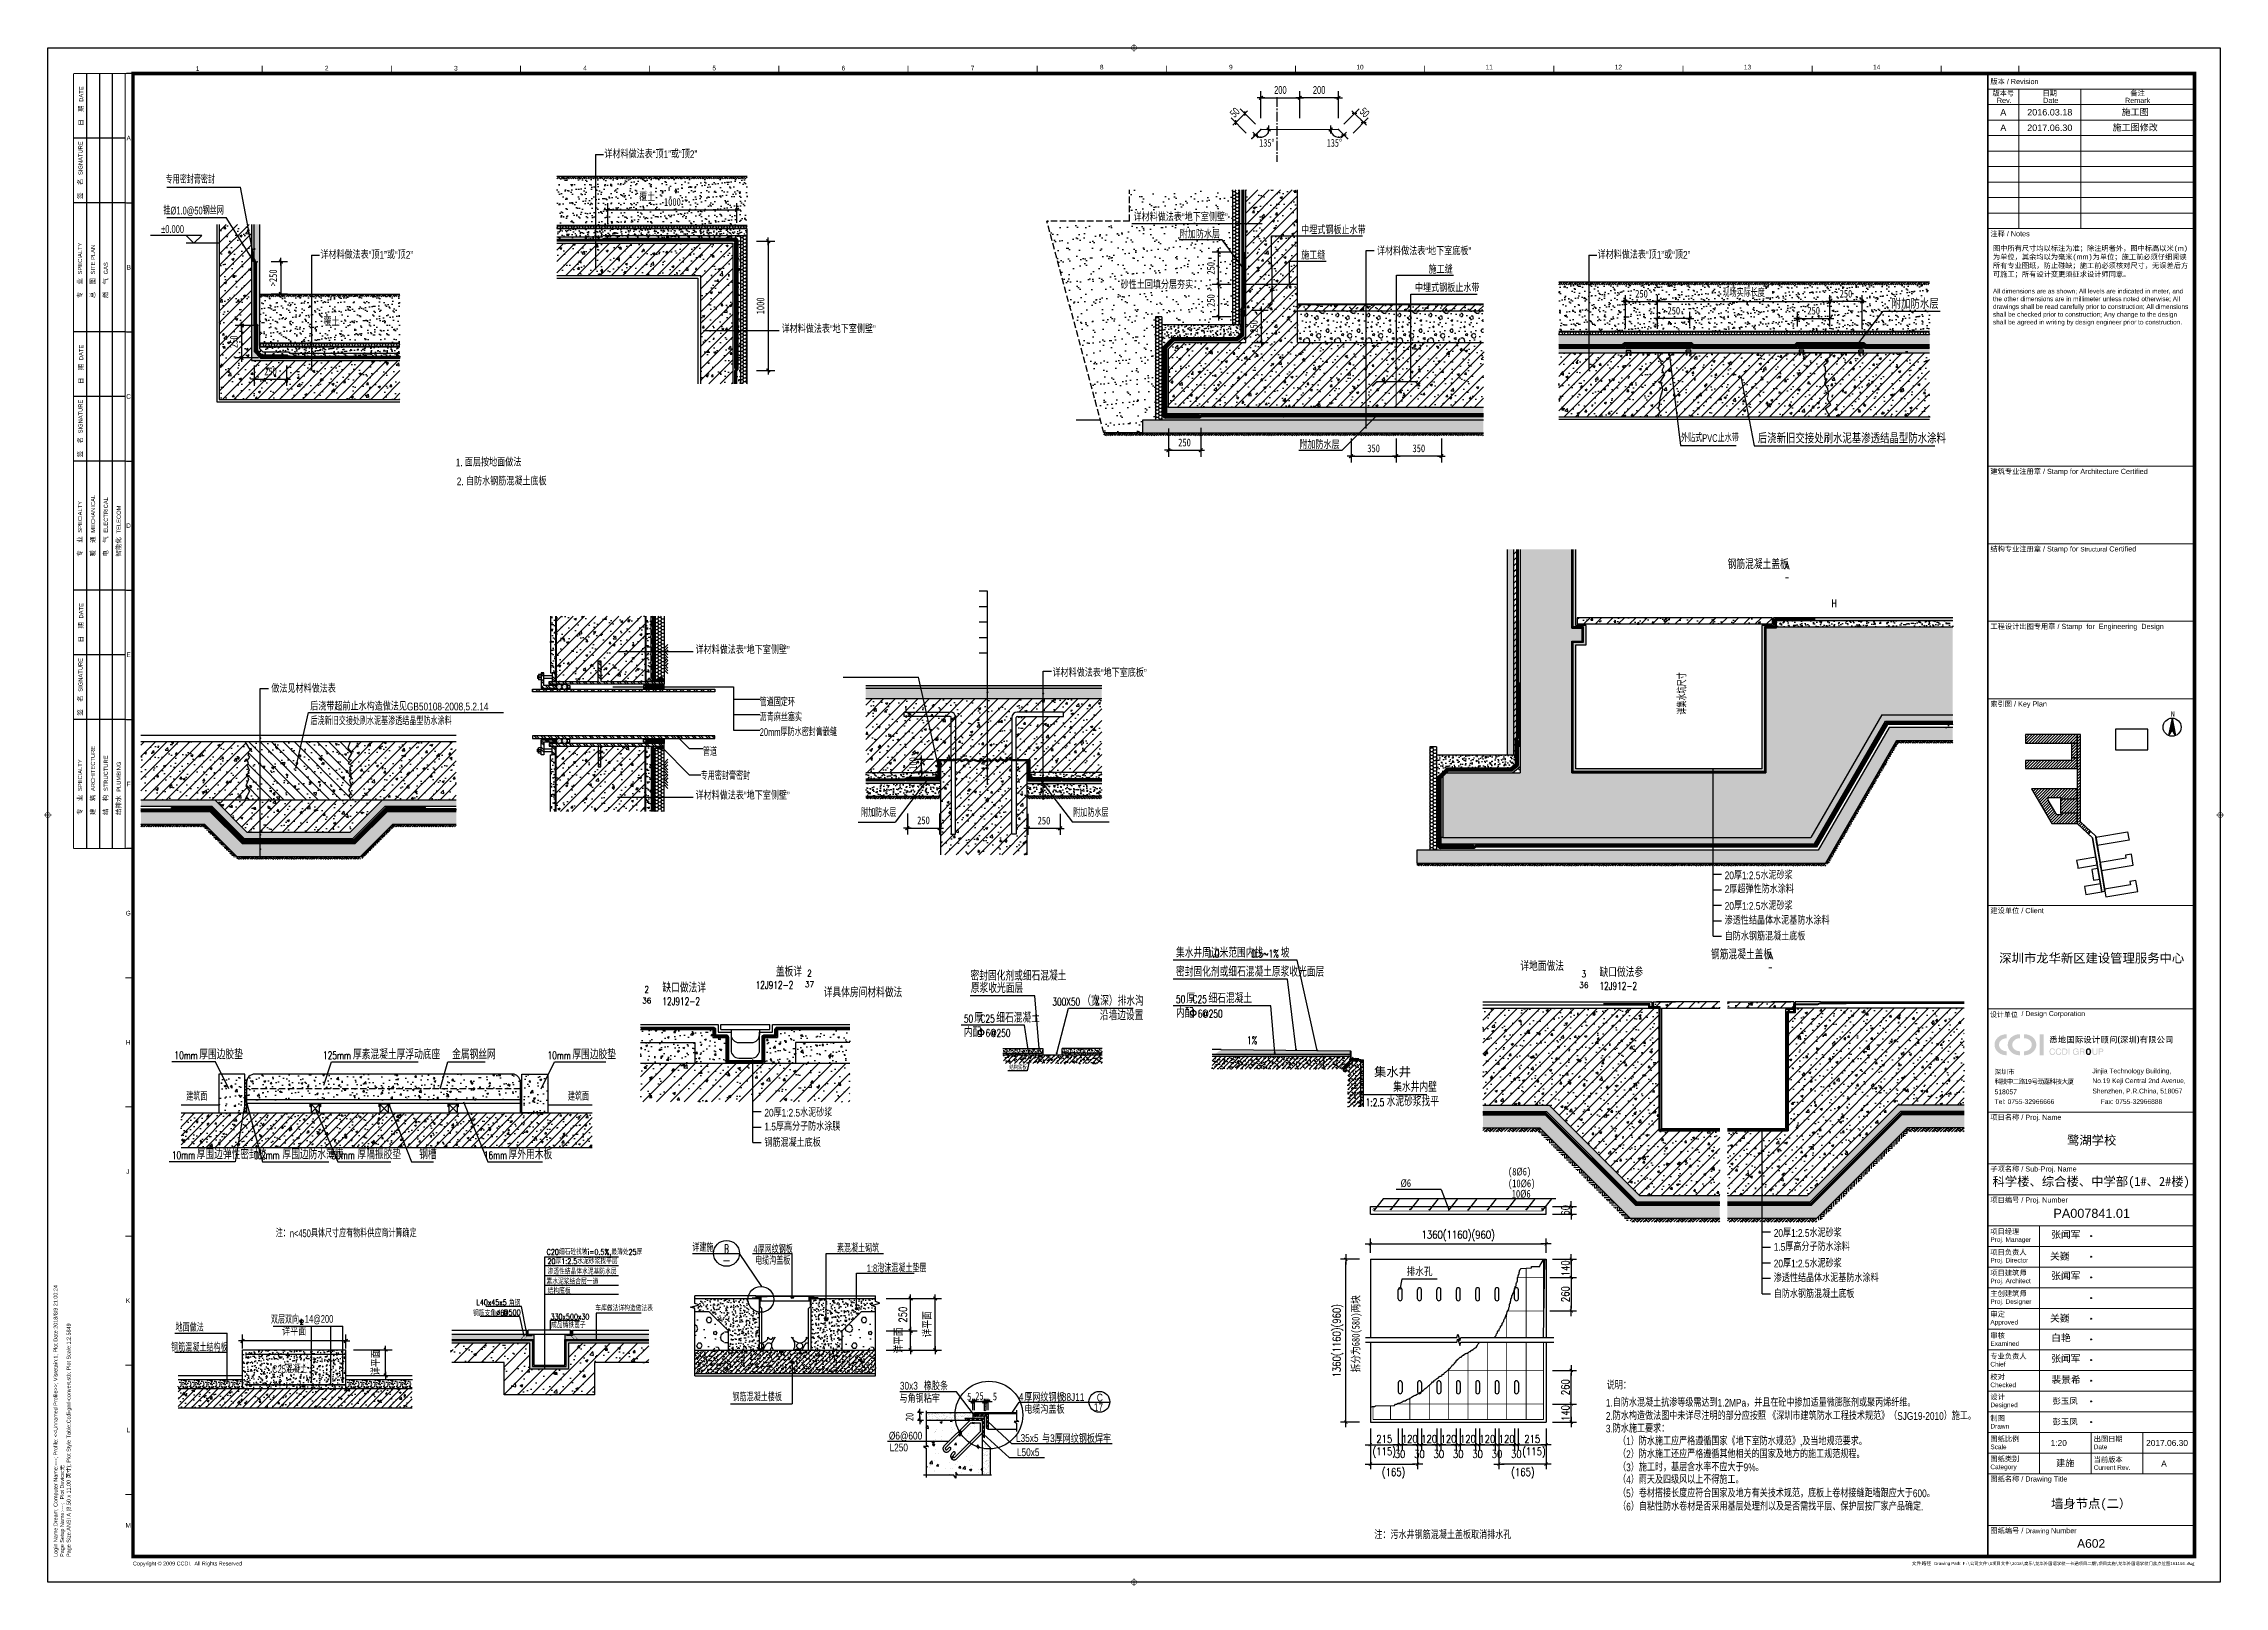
# Model space of a CAD drawing. Extents: x 447078 to 1776277, y 243534 to 519428.
# Drawn here: x 518963 to 535847, y 287890 to 299833 of the extents above; entities that cross this region are included whole.
import ezdxf
from ezdxf.enums import TextEntityAlignment as Align

# ---------------------------------------------------------------- set-up
doc = ezdxf.new("R2010")
doc.units = 0
doc.header["$LTSCALE"] = 1000
doc.header["$MEASUREMENT"] = 0
for name, pattern in [('CENTER2', [1.125, 0.75, -0.125, 0.125, -0.125]), ('DASH', [0.35, 0.25, -0.1]), ('DASHED', [19.05, 12.7, -6.35]), ('DOTE', [2.42, 2, -0.2, 0.02, -0.2]), ('HIDDEN', [9.525, 6.35, -3.175]), ('土建通用节点详图$0$DOTE', [2.42, 2, -0.2, 0.02, -0.2])]:
    doc.linetypes.add(name, pattern=pattern)
doc.layers.get('Defpoints').update_dxf_attribs({"color": 2, "lineweight": 15})
for name, color, linetype in [('$0$G-ANNO-TEXT', 33, 'Continuous'), ('7', 7, 'Continuous'), ('A-HATH', 8, 'Continuous'), ('A-SURF', 6, 'Continuous'), ('A-WALL', 140, 'Continuous'), ('ANNO-DIMS', 90, 'Continuous'), ('ANNO-LEVL', 3, 'Continuous'), ('ANNO-TEXT', 33, 'Continuous'), ('B-G', 3, 'Continuous'), ('DETL-THIN', 192, 'Continuous'), ('DIM_LEAD', 3, 'Continuous'), ('DIM_SYMB', 3, 'Continuous'), ('DOTE', 10, 'DOTE'), ('ELEV-THIN', 9, 'Continuous'), ('F-粉刷_面层', 14, 'Continuous'), ('G-0-XREF', 2, 'Continuous'), ('G-ANNO-NOTE', 80, 'Continuous'), ('GNRL-ANNO-DIMS', 3, 'Continuous'), ('GNRL-ANNO-TEXT', 21, 'Continuous'), ('GRID', 1, 'DOTE'), ('HATCH', 8, 'Continuous'), ('HATH', 8, 'Continuous'), ('INDX', 7, 'Continuous'), ('OTHER', 191, 'Continuous'), ('OVER', 23, 'Continuous'), ('PUB-TEXT', 7, 'Continuous'), ('PUB_HATCH', 8, 'Continuous'), ('PUB_TEXT', 7, 'Continuous'), ('S_WALL', 255, 'Continuous'), ('SEAT-ASCE', 30, 'Continuous'), ('SECT-OVER', 150, 'Continuous'), ('SURF', 6, 'Continuous'), ('WALL', 130, 'Continuous'), ('WALL-HATH', 251, 'Continuous'), ('WALL-SHER', 210, 'Continuous'), ('Y', 2, 'Continuous'), ('图框CCDI_B0GA1+0.00$0$G-0-XREF', 2, 'Continuous'), ('图框CCDI_B0GA1+0.00$0$G-ANNO-NOTE', 21, 'Continuous'), ('图框CCDI_B0GA1+0.00$0$G-ANNO-TEXT', 33, 'Continuous'), ('图框CCDI_B0GA1+0.00$0$G-BORD', 3, 'Continuous'), ('图框CCDI_B0GA1+0.00$0$符号', 7, 'Continuous'), ('土建通用节点详图$0$ANNO-DIMS', 103, 'Continuous'), ('土建通用节点详图$0$ANNO-NOTE', 3, 'Continuous'), ('土建通用节点详图$0$ANNO-TEXT', 33, 'Continuous'), ('土建通用节点详图$0$GNRL-ANNO-DIMS', 3, 'Continuous'), ('土建通用节点详图$0$GNRL-ANNO-TEXT', 21, 'Continuous'), ('土建通用节点详图$0$GRID', 1, '土建通用节点详图$0$DOTE'), ('土建通用节点详图$0$HATH', 8, 'Continuous'), ('土建通用节点详图$0$OTHER', 7, 'Continuous'), ('土建通用节点详图$0$OVER', 23, 'Continuous'), ('土建通用节点详图$0$SECT-THIN', 2, 'Continuous'), ('土建通用节点详图$0$WALL', 7, 'Continuous'), ('土建通用节点详图$0$土建通用节点详图$0$ANNO-LEVL', 3, 'Continuous'), ('土建通用节点详图$0$土建通用节点详图$0$METL-THIN', 1, 'Continuous'), ('填充', 8, 'Continuous')]:
    doc.layers.add(name, color=color, linetype=linetype)
doc.styles.add('$0$CCDI_T_G01', font='')
doc.styles.add('$0$CCDI_T_G03', font='')
doc.styles.add('_FSD', font='', dxfattribs={"width": 0.8})
doc.styles.add('_TCH_DIM', font='SIMPLEX', dxfattribs={"bigfont": 'GBCBIG'})
doc.styles.add('CCDI-TOG-02', font='simplex.shx', dxfattribs={"width": 0.8, "bigfont": 'zjdz.shx'})
doc.styles.add('CCDI-TOG-05', font='zjdz-s.shx', dxfattribs={"width": 0.8, "bigfont": 'zjdz.shx'})
doc.styles.add('DIM_FONT', font='txt', dxfattribs={"width": 0.8})
doc.styles.add('HT', font='simsun.ttc')
doc.styles.add('ZJDZ', font='zjdz-s.shx', dxfattribs={"width": 0.7, "bigfont": 'zjdz.shx'})
doc.styles.add('图框CCDI_B0GA1+0.00$0$CCDI_T0G_01', font='')
doc.styles.add('图框CCDI_B0GA1+0.00$0$CCDI_T_G01', font='arial.ttf')
doc.styles.add('图框CCDI_B0GA1+0.00$0$Standard', font='txt')
doc.styles.add('土建通用节点详图$0$$0$CCDI-TOG-05', font='zjdz-s.shx', dxfattribs={"width": 0.8, "bigfont": 'zjdz.shx'})
doc.styles.add('土建通用节点详图$0$CCDI-TOG-05', font='zjdz-s.shx', dxfattribs={"width": 0.8, "bigfont": 'zjdz.shx'})
doc.styles.add('土建通用节点详图$0$COMP', font='COMPLEX.shx', dxfattribs={"bigfont": 'hztxt'})
doc.styles.add('土建通用节点详图$0$DIM_FONT', font='SIMPLEX', dxfattribs={"width": 0.8})
doc.styles.add('土建通用节点详图$0$土建通用节点详图$0$$0$CCDI-TOG-05', font='zjdz-s.shx', dxfattribs={"width": 0.8, "bigfont": 'zjdz.shx'})
doc.styles.get('$0$CCDI_T_G01').set_extended_font_data('Arial')
doc.styles.get('$0$CCDI_T_G03').set_extended_font_data('SimHei')
doc.styles.get('_FSD').set_extended_font_data('Txt')
doc.styles.get('图框CCDI_B0GA1+0.00$0$CCDI_T0G_01').set_extended_font_data('Arial')
doc.dimstyles.new('AXIS20', dxfattribs={"dimscale": 0.2, "dimtxt": 300, "dimasz": 1, "dimexe": 250, "dimexo": 300, "dimgap": 150, "dimtad": 1, "dimdec": 0, "dimzin": 0, "dimdsep": 46, "dimtxsty": 'DIM_FONT', "dimblk": '_DIMX', "dimblk1": '_DIMX', "dimblk2": '_DIMX', "dimcen": 0.09, "dimse1": 1, "dimse2": 1, "dimclrt": 7, "dimadec": 0, "dimazin": 0, "dimtfac": 1, "dimtdec": 0, "dimtix": 1, "dimtmove": 2, "dimatfit": 3, "dimldrblk": '_DIMX', "dimfxl": 1, "dimtolj": 1, "dimtzin": 0, "dimarcsym": 0})
doc.dimstyles.new('CCDI_D0G_20', dxfattribs={"dimscale": 0.2, "dimtxt": 300, "dimasz": 100, "dimexe": 200, "dimexo": 250, "dimgap": 75, "dimtad": 1, "dimdec": 0, "dimzin": 0, "dimdsep": 46, "dimtxsty": 'CCDI-TOG-02', "dimblk": 'TICK-3', "dimcen": 0, "dimclrd": 256, "dimclre": 256, "dimclrt": 7, "dimazin": 0, "dimtfac": 0.5, "dimtdec": 0, "dimtix": 1, "dimtmove": 2, "dimatfit": 0, "dimldrblk": 'TICK-arow', "dimfxl": 1, "dimtvp": 1, "dimtolj": 1, "dimtzin": 0, "dimlwd": -1, "dimlwe": -1, "dimarcsym": 0})
doc.dimstyles.new('DIMN200', dxfattribs={"dimscale": 2, "dimtxt": 300, "dimasz": 1, "dimexe": 100, "dimexo": 100, "dimgap": 0, "dimtad": 0, "dimdec": 0, "dimzin": 0, "dimdsep": 46, "dimtxsty": 'DIM_FONT', "dimblk": '_DIMX', "dimcen": 0.09, "dimclrt": 7, "dimazin": 0, "dimtfac": 1, "dimtdec": 0, "dimtix": 1, "dimtmove": 2, "dimatfit": 3, "dimfxl": 1, "dimtvp": 1, "dimtolj": 1, "dimtzin": 0, "dimarcsym": 0})
doc.dimstyles.new('土建通用节点详图$0$DIMN20', dxfattribs={"dimscale": 0.2, "dimtxt": 300, "dimasz": 1, "dimexe": 250, "dimexo": 300, "dimgap": 0, "dimtad": 0, "dimdec": 0, "dimzin": 0, "dimdsep": 46, "dimtxsty": '土建通用节点详图$0$DIM_FONT', "dimblk": '土建通用节点详图$0$_DIMX', "dimcen": 0.09, "dimclrt": 7, "dimazin": 0, "dimtfac": 1, "dimtdec": 0, "dimtix": 1, "dimtmove": 2, "dimatfit": 3, "dimldrblk": '土建通用节点详图$0$_DIMX', "dimfxl": 1, "dimtvp": 1, "dimtolj": 1, "dimtzin": 0, "dimarcsym": 0})
pattern_1 = [(45, (-373964.51, 442472.995), (-26.5165043, 26.5165043), []), (45, (-373955.672, 442472.995), (-26.5165043, 26.5165043), []), (45, (-373946.833, 442472.995), (-26.5165043, 26.5165043), []), (45, (-373937.994, 442472.995), (-26.5165043, 26.5165043), [])]
pattern_2 = [(50, (136386.37, 382372.994), (71.726018, -6.2752135), [7.5, -82.5]), (355, (136386.37, 382372.994), (-13.875133, 75.219213), [6, -66]), (100.4514, (136392.346, 382372.47), (57.850938, 68.943954), [6.374019, -70.114211]), (46.1842, (136386.37, 382392.99), (106.724105, -16.551901), [11.25, -123.75]), (96.6356, (136395.26, 382391.61), (93.46627, 97.411787), [9.56103, -105.1713]), (351.1842, (136386.37, 382392.99), (93.466195, 97.41186), [9, -99]), (21, (136396.37, 382387.994), (59.690705, -40.261889), [7.5, -82.5]), (326, (136396.37, 382387.994), (24.331533, 72.515005), [6, -66]), (71.4514, (136401.34, 382384.64), (84.022263, 32.25305), [6.374019, -70.114211]), (37.5, (136386.37, 382372.994), (1.2159855, 33.2893854), [0, -65.2, 0, -67, 0, -66.25]), (7.5, (136386.37, 382372.994), (26.3069537, 39.4411712), [0, -38.2, 0, -63.7, 0, -25.25]), (327.5, (136364.07, 382372.994), (53.3822436, -2.2554872), [0, -25, 0, -78, 0, -103.5]), (317.5, (136354.07, 382372.994), (58.318617, 10.010498), [0, -32.5, 0, -51.8, 0, -73.5])]
pattern_3 = [(0, (136386.369, 382372.994), (23.8125, 13.74815), [15.875, -31.75]), (120, (136386.369, 382372.994), (-23.81249716, 13.74815493), [15.875, -31.75]), (60, (136386.369, 382372.994), (2.84e-06, 27.49630493), [-31.75, 15.875])]
pattern_4 = [(37.5, (136386.37, 382372.994), (-1.6000313, 48.9413237), [0, -38.608, 0, -43.18, 0, -41.275]), (7.5, (136386.37, 382372.994), (44.952328, 71.68251), [0, -20.828, 0, -34.798, 0, -13.335]), (327.5, (136355.127, 382372.994), (79.099237, 0.1437185), [0, -12.7, 0, -45.72, 0, -59.69]), (317.5, (136355.13, 382372.994), (76.355645, 22.292932), [0, -6.35, 0, -29.972, 0, -34.29])]
pattern_5 = [(45, (136487.143, 382261.068), (-33.6759605, 33.6759605), []), (45, (136498.37, 382261.068), (-33.6759605, 33.6759605), []), (45, (136509.594, 382261.068), (-33.6759605, 33.6759605), []), (45, (136520.82, 382261.068), (-33.6759605, 33.6759605), [])]
pattern_6 = [(50, (141682.216, 383786.13), (71.726018, -6.2752135), [7.5, -82.5]), (355, (141682.216, 383786.13), (-13.875133, 75.219213), [6, -66]), (100.4514, (141688.19, 383785.61), (57.850938, 68.943954), [6.374019, -70.114211]), (46.1842, (141682.22, 383806.13), (106.724105, -16.551901), [11.25, -123.75]), (96.6356, (141691.11, 383804.75), (93.46627, 97.411787), [9.56103, -105.1713]), (351.1842, (141682.22, 383806.13), (93.466195, 97.41186), [9, -99]), (21, (141692.216, 383801.13), (59.690705, -40.261889), [7.5, -82.5]), (326, (141692.216, 383801.13), (24.331533, 72.515005), [6, -66]), (71.4514, (141697.19, 383797.776), (84.022263, 32.25305), [6.374019, -70.114211]), (37.5, (141682.216, 383786.131), (1.2159855, 33.2893854), [0, -65.2, 0, -67, 0, -66.25]), (7.5, (141682.216, 383786.13), (26.3069537, 39.4411712), [0, -38.2, 0, -63.7, 0, -25.25]), (327.5, (141659.916, 383786.13), (53.3822436, -2.2554872), [0, -25, 0, -78, 0, -103.5]), (317.5, (141649.916, 383786.13), (58.318617, 10.010498), [0, -32.5, 0, -51.8, 0, -73.5])]
pattern_7 = [(45, (525083.4796, 304103.722), (-4.4194174, 4.4194174), []), (135, (525083.4796, 304103.722), (-4.4194174, -4.4194174), [])]
pattern_8 = [(45, (129581.165, 383106.45), (-44.194174, 44.194174), []), (50, (129581.16, 383106.45), (179.315046, -15.688034), [18.75, -206.25]), (355, (129581.16, 383106.45), (-34.68783, 188.04803), [15, -165]), (100.4514, (129596.1, 383105.14), (144.627345, 172.359886), [15.93505, -175.28553]), (46.1842, (129581.16, 383156.45), (266.81026, -41.37975), [28.125, -309.375]), (96.6356, (129603.4, 383153), (233.66568, 243.52947), [23.90257, -262.92825]), (351.1842, (129581.16, 383156.45), (233.66549, 243.52965), [22.5, -247.5]), (21, (129606.16, 383143.95), (149.226763, -100.65472), [18.75, -206.25]), (326, (129606.16, 383143.95), (60.82883, 181.28751), [15, -165]), (71.4514, (129618.6, 383135.56), (210.05566, 80.632624), [15.93505, -175.28553]), (37.5, (129581.165, 383106.45), (3.039964, 83.223463), [0, -163, 0, -167.5, 0, -165.625]), (7.5, (129581.165, 383106.45), (65.767384, 98.602928), [0, -95.5, 0, -159.25, 0, -63.125]), (327.5, (129525.415, 383106.45), (133.455609, -5.638718), [0, -62.5, 0, -195, 0, -258.75]), (317.5, (129500.41, 383106.45), (145.796542, 25.026246), [0, -81.25, 0, -129.5, 0, -183.75])]
pattern_9 = [(0, (129581.165, 383106.451), (23.8125, 13.74815), [15.875, -31.75]), (120, (129581.165, 383106.451), (-23.81249716, 13.74815493), [15.875, -31.75]), (60, (129581.165, 383106.451), (2.84e-06, 27.49630493), [-31.75, 15.875])]
pattern_10 = [(37.5, (129581.165, 383106.45), (-1.6000313, 48.9413237), [0, -38.608, 0, -43.18, 0, -41.275]), (7.5, (129581.165, 383106.45), (44.952328, 71.68251), [0, -20.828, 0, -34.798, 0, -13.335]), (327.5, (129549.923, 383106.45), (79.099237, 0.1437185), [0, -12.7, 0, -45.72, 0, -59.69]), (317.5, (129549.92, 383106.45), (76.355645, 22.292932), [0, -6.35, 0, -29.972, 0, -34.29])]
pattern_11 = [(45, (129581.165, 383106.45), (-33.6759605, 33.6759605), []), (45, (129592.39, 383106.45), (-33.6759605, 33.6759605), []), (45, (129603.616, 383106.45), (-33.6759605, 33.6759605), []), (45, (129614.84, 383106.45), (-33.6759605, 33.6759605), [])]
pattern_12 = [(50, (141173.01, 385820.27), (71.726018, -6.2752135), [7.5, -82.5]), (355, (141173.01, 385820.27), (-13.875133, 75.219213), [6, -66]), (100.4514, (141178.99, 385819.745), (57.850938, 68.943954), [6.374019, -70.114211]), (46.1842, (141173.01, 385840.27), (106.724105, -16.551901), [11.25, -123.75]), (96.6356, (141181.9, 385838.89), (93.46627, 97.411787), [9.56103, -105.1713]), (351.1842, (141173.01, 385840.27), (93.466195, 97.41186), [9, -99]), (21, (141183.01, 385835.27), (59.690705, -40.261889), [7.5, -82.5]), (326, (141183.01, 385835.27), (24.331533, 72.515005), [6, -66]), (71.4514, (141187.985, 385831.91), (84.022263, 32.25305), [6.374019, -70.114211]), (37.5, (141173.01, 385820.268), (1.2159855, 33.2893854), [0, -65.2, 0, -67, 0, -66.25]), (7.5, (141173.01, 385820.268), (26.3069537, 39.4411712), [0, -38.2, 0, -63.7, 0, -25.25]), (327.5, (141150.71, 385820.268), (53.3822436, -2.2554872), [0, -25, 0, -78, 0, -103.5]), (317.5, (141140.71, 385820.27), (58.318617, 10.010498), [0, -32.5, 0, -51.8, 0, -73.5])]
pattern_13 = [(37.5, (141173.011, 385820.268), (-0.40000782, 12.23533093), [0, -9.652, 0, -10.795, 0, -10.31875]), (7.5, (141173.011, 385820.268), (11.2380821, 17.9206275), [0, -5.207, 0, -8.6995, 0, -3.33375]), (327.5, (141165.201, 385820.268), (19.77480926, 0.03592962), [0, -3.175, 0, -11.43, 0, -14.9225]), (317.5, (141165.2, 385820.268), (19.0889113, 5.5732331), [0, -1.5875, 0, -7.493, 0, -8.5725])]
pattern_14 = [(130, (911309.88, 385820.27), (-71.726018, -6.2752135), [7.5, -82.5]), (185, (911309.88, 385820.27), (13.875133, 75.219213), [6, -66]), (79.5486, (911303.9, 385819.745), (-57.850938, 68.943954), [6.374019, -70.114211]), (133.8158, (911309.88, 385840.27), (-106.724105, -16.551901), [11.25, -123.75]), (83.3644, (911300.99, 385838.89), (-93.46627, 97.411787), [9.56103, -105.1713]), (188.8158, (911309.88, 385840.27), (-93.466195, 97.41186), [9, -99]), (159, (911299.88, 385835.27), (-59.690705, -40.261889), [7.5, -82.5]), (214, (911299.88, 385835.27), (-24.331533, 72.515005), [6, -66]), (108.5486, (911294.905, 385831.91), (-84.022263, 32.25305), [6.374019, -70.114211]), (142.5, (911309.88, 385820.268), (-1.2159855, 33.2893854), [0, -65.2, 0, -67, 0, -66.25]), (172.5, (911309.88, 385820.268), (-26.3069537, 39.4411712), [0, -38.2, 0, -63.7, 0, -25.25]), (212.5, (911332.18, 385820.268), (-53.3822436, -2.2554872), [0, -25, 0, -78, 0, -103.5]), (222.5, (911342.18, 385820.27), (-58.318617, 10.010498), [0, -32.5, 0, -51.8, 0, -73.5])]
pattern_15 = [(45, (141173.01, 385820.27), (-44.194174, 44.194174), []), (50, (141173.01, 385820.27), (179.315046, -15.688034), [18.75, -206.25]), (355, (141173.01, 385820.27), (-34.68783, 188.04803), [15, -165]), (100.4514, (141187.95, 385818.96), (144.627345, 172.359886), [15.93505, -175.28553]), (46.1842, (141173.01, 385870.27), (266.81026, -41.37975), [28.125, -309.375]), (96.6356, (141195.25, 385866.82), (233.66568, 243.52947), [23.90257, -262.92825]), (351.1842, (141173, 385870.27), (233.66549, 243.52965), [22.5, -247.5]), (21, (141198.01, 385857.77), (149.226763, -100.65472), [18.75, -206.25]), (326, (141198.01, 385857.77), (60.82883, 181.28751), [15, -165]), (71.4514, (141210.45, 385849.38), (210.05566, 80.632624), [15.93505, -175.28553]), (37.5, (141173.01, 385820.27), (3.039964, 83.223463), [0, -163, 0, -167.5, 0, -165.625]), (7.5, (141173.01, 385820.27), (65.767384, 98.602928), [0, -95.5, 0, -159.25, 0, -63.125]), (327.5, (141117.26, 385820.27), (133.455609, -5.638718), [0, -62.5, 0, -195, 0, -258.75]), (317.5, (141092.26, 385820.27), (145.796542, 25.026246), [0, -81.25, 0, -129.5, 0, -183.75])]
pattern_16 = [(50, (129116.3, 385695.5), (71.726018, -6.2752135), [7.5, -82.5]), (355, (129116.3, 385695.5), (-13.875133, 75.219213), [6, -66]), (100.4514, (129122.276, 385694.975), (57.850938, 68.943954), [6.374019, -70.114211]), (46.1842, (129116.3, 385715.5), (106.724105, -16.551901), [11.25, -123.75]), (96.6356, (129125.19, 385714.12), (93.46627, 97.411787), [9.56103, -105.1713]), (351.1842, (129116.3, 385715.5), (93.466195, 97.41186), [9, -99]), (21, (129126.3, 385710.5), (59.690705, -40.261889), [7.5, -82.5]), (326, (129126.3, 385710.5), (24.331533, 72.515005), [6, -66]), (71.4514, (129131.27, 385707.14), (84.022263, 32.25305), [6.374019, -70.114211]), (37.5, (129116.3, 385695.498), (1.2159855, 33.2893854), [0, -65.2, 0, -67, 0, -66.25]), (7.5, (129116.3, 385695.498), (26.3069537, 39.4411712), [0, -38.2, 0, -63.7, 0, -25.25]), (327.5, (129094, 385695.498), (53.3822436, -2.2554872), [0, -25, 0, -78, 0, -103.5]), (317.5, (129084, 385695.5), (58.318617, 10.010498), [0, -32.5, 0, -51.8, 0, -73.5])]
pattern_17 = [(45, (129116.3, 385695.5), (-44.194174, 44.194174), []), (50, (129116.3, 385695.5), (179.315046, -15.688034), [18.75, -206.25]), (355, (129116.3, 385695.5), (-34.68783, 188.04803), [15, -165]), (100.4514, (129131.24, 385694.19), (144.627345, 172.359886), [15.93505, -175.28553]), (46.1842, (129116.3, 385745.5), (266.81026, -41.37975), [28.125, -309.375]), (96.6356, (129138.53, 385742.05), (233.66568, 243.52947), [23.90257, -262.92825]), (351.1842, (129116.3, 385745.5), (233.66549, 243.52965), [22.5, -247.5]), (21, (129141.3, 385733), (149.226763, -100.65472), [18.75, -206.25]), (326, (129141.3, 385733), (60.82883, 181.28751), [15, -165]), (71.4514, (129153.73, 385724.61), (210.05566, 80.632624), [15.93505, -175.28553]), (37.5, (129116.3, 385695.5), (3.039964, 83.223463), [0, -163, 0, -167.5, 0, -165.625]), (7.5, (129116.3, 385695.5), (65.767384, 98.602928), [0, -95.5, 0, -159.25, 0, -63.125]), (327.5, (129060.55, 385695.5), (133.455609, -5.638718), [0, -62.5, 0, -195, 0, -258.75]), (317.5, (129035.55, 385695.5), (145.796542, 25.026246), [0, -81.25, 0, -129.5, 0, -183.75])]
pattern_18 = [(45, (129116.299, 385695.498), (-13.4703842, 13.4703842), []), (45, (129120.79, 385695.498), (-13.4703842, 13.4703842), []), (45, (129125.28, 385695.498), (-13.4703842, 13.4703842), []), (45, (129129.77, 385695.498), (-13.4703842, 13.4703842), [])]
pattern_19 = [(45, (126371.766, 381644.76), (-44.194174, 44.194174), []), (50, (126371.77, 381644.76), (179.315046, -15.688034), [18.75, -206.25]), (355, (126371.77, 381644.76), (-34.68783, 188.04803), [15, -165]), (100.4514, (126386.71, 381643.45), (144.627345, 172.359886), [15.93505, -175.28553]), (46.1842, (126371.77, 381694.76), (266.81026, -41.37975), [28.125, -309.375]), (96.6356, (126394, 381691.3), (233.66568, 243.52947), [23.90257, -262.92825]), (351.1842, (126371.77, 381694.76), (233.66549, 243.52965), [22.5, -247.5]), (21, (126396.77, 381682.26), (149.226763, -100.654723), [18.75, -206.25]), (326, (126396.77, 381682.26), (60.82883, 181.28751), [15, -165]), (71.4514, (126409.2, 381673.87), (210.05566, 80.632624), [15.93505, -175.28553]), (37.5, (126371.766, 381644.76), (3.039964, 83.223463), [0, -163, 0, -167.5, 0, -165.625]), (7.5, (126371.77, 381644.76), (65.767384, 98.602928), [0, -95.5, 0, -159.25, 0, -63.125]), (327.5, (126316.016, 381644.76), (133.455609, -5.638718), [0, -62.5, 0, -195, 0, -258.75]), (317.5, (126291.02, 381644.76), (145.796542, 25.026246), [0, -81.25, 0, -129.5, 0, -183.75])]
pattern_20 = [(37.5, (138511.45, 379042.08), (-1.6000313, 48.9413237), [0, -38.608, 0, -43.18, 0, -41.275]), (7.5, (138511.45, 379042.08), (44.952328, 71.68251), [0, -20.828, 0, -34.798, 0, -13.335]), (327.5, (138480.21, 379042.08), (79.099237, 0.1437185), [0, -12.7, 0, -45.72, 0, -59.69]), (317.5, (138480.21, 379042.08), (76.355645, 22.292932), [0, -6.35, 0, -29.972, 0, -34.29])]
pattern_21 = [(45, (138612.226, 378930.153), (-33.6759605, 33.6759605), []), (45, (138623.45, 378930.153), (-33.6759605, 33.6759605), []), (45, (138634.677, 378930.153), (-33.6759605, 33.6759605), []), (45, (138645.9, 378930.153), (-33.6759605, 33.6759605), [])]
pattern_22 = [(45, (126371.766, 381644.76), (-22.4506403, 22.4506403), [])]
pattern_23 = [(45, (124506.53, 376346.86), (-44.194174, 44.194174), []), (50, (124506.53, 376346.86), (179.315046, -15.688034), [18.75, -206.25]), (355, (124506.53, 376346.86), (-34.68783, 188.04803), [15, -165]), (100.4514, (124521.47, 376345.55), (144.627345, 172.359886), [15.93505, -175.28553]), (46.1842, (124506.53, 376396.86), (266.81026, -41.37975), [28.125, -309.375]), (96.6356, (124528.77, 376393.4), (233.66568, 243.52947), [23.90257, -262.92825]), (351.1842, (124506.53, 376396.86), (233.66549, 243.52965), [22.5, -247.5]), (21, (124531.53, 376384.36), (149.226763, -100.654723), [18.75, -206.25]), (326, (124531.53, 376384.36), (60.82883, 181.28751), [15, -165]), (71.4514, (124543.97, 376375.97), (210.05566, 80.632624), [15.93505, -175.28553]), (37.5, (124506.53, 376346.86), (3.039964, 83.223463), [0, -163, 0, -167.5, 0, -165.625]), (7.5, (124506.53, 376346.86), (65.767384, 98.602928), [0, -95.5, 0, -159.25, 0, -63.125]), (327.5, (124450.78, 376346.86), (133.455609, -5.638718), [0, -62.5, 0, -195, 0, -258.75]), (317.5, (124425.78, 376346.86), (145.796542, 25.026246), [0, -81.25, 0, -129.5, 0, -183.75])]
pattern_24 = [(0, (459038.26, 249978.66), (50, 100), [0, -100]), (0, (458979.76, 249965.16), (50, 100), [0, -100]), (0, (459012.26, 249964.16), (50, 100), [0, -100]), (0, (459047.76, 249993.66), (50, 100), [0, -100]), (0, (459006.26, 249959.16), (50, 100), [0, -100]), (0, (459057.76, 250056.66), (50, 100), [0, -100]), (0, (459027.26, 250048.66), (50, 100), [0, -100]), (0, (459043.26, 250036.16), (50, 100), [0, -100]), (0, (458961.76, 250034.16), (50, 100), [0, -100]), (0, (459010.76, 250029.66), (50, 100), [0, -100]), (0, (458991.76, 250004.16), (50, 100), [0, -100]), (0, (458992.76, 249966.66), (50, 100), [0, -100]), (0, (459030.26, 249962.66), (50, 100), [0, -100]), (0, (459057.76, 250006.66), (50, 100), [0, -100]), (0, (458964.26, 249991.16), (50, 100), [0, -100]), (0, (458972.76, 250008.16), (50, 100), [0, -100]), (0, (459011.76, 250001.16), (50, 100), [0, -100]), (0, (458997.76, 249986.66), (50, 100), [0, -100]), (0, (458989.76, 250019.66), (50, 100), [0, -100]), (0, (459002.26, 250057.16), (50, 100), [0, -100]), (0, (458968.26, 249970.16), (50, 100), [0, -100]), (0, (459023.26, 250036.66), (50, 100), [0, -100]), (0, (458976.76, 250038.16), (50, 100), [0, -100]), (0, (458968.76, 250051.16), (50, 100), [0, -100]), (130.601294, (459051.6176, 250025.3485), (-249.99999767, 300.0000018), [4.39026, -1839.5186]), (18.43495, (459044.475, 250027.253), (250, 99.9999996), [4.51754, -627.93799]), (90, (459044.475, 250022.97), (50, 100), [4.28571, -195.71428]), (161.56505, (459048.76, 250021.539), (-250.0000022, 99.999993), [4.51754, -627.93799]), (53.130102, (459048.76, 250021.539), (50, 100), [4.7619, -495.23809]), (135, (459052.57, 249970.587), (-50.000006, 99.999993), [4.04061, -278.8021]), (45, (459046.856, 249970.587), (50, 100), [4.04061, -278.8021]), (135, (459049.713, 249967.73), (-50.000006, 99.999993), [4.04061, -278.8021]), (45, (459049.713, 249967.73), (50, 100), [4.04061, -278.8021]), (116.56505, (459004.475, 250037.73), (-7e-06, 200), [5.32397, -106.47942]), (180, (459002.09, 250042.49), (-50, 100), [5.71429, -94.28571]), (63.43495, (458994, 250037.73), (8e-08, 200), [5.32397, -106.47942]), (116.56505, (458996.38, 250032.97), (-7e-06, 200), [5.32397, -106.47942]), (0, (458996.38, 250032.97), (50, 100), [5.71429, -94.28571]), (63.43495, (459002.09, 250032.97), (8e-08, 200), [5.32397, -106.47942]), (107.102728, (459042.0938, 250003.92), (-149.9999946, 500.00000192), [6.47689, -2713.8172]), (143.972626, (459040.189, 250010.1104), (-949.9999893, 700.0000002), [6.47689, -1353.6701]), (180, (459034.95, 250013.92), (-50, 100), [6.19048, -93.80952]), (36.027373, (459023.5224, 250010.1104), (949.9999943, 699.9999934), [6.47689, -1353.6701]), (71.56505, (459021.618, 250004.396), (150.000001, 499.9999998), [6.02339, -626.43214]), (107.102728, (459023.5224, 249998.2056), (-149.9999946, 500.00000192), [6.47689, -2713.8172]), (143.972626, (459028.7605, 249994.396), (-949.9999893, 700.0000002), [6.47689, -1353.6701]), (0, (459028.76, 249994.4), (50, 100), [6.19048, -93.80952]), (36.027373, (459034.951, 249994.396), (949.9999943, 699.9999934), [6.47689, -1353.6701]), (71.56505, (459040.189, 249998.206), (150.000001, 499.9999998), [6.02339, -626.43214]), (150.255118, (459043.046, 250050.587), (-150.0000004, 99.9999988), [3.83917, -802.3866]), (90, (459039.713, 250048.68), (50, 100), [3.80952, -196.19047]), (29.744881, (459039.713, 250048.682), (150, 99.9999995), [3.83917, -802.3866]), (116.56505, (459019.71, 249979.63), (-7e-06, 200), [5.32397, -106.47942]), (168.690067, (459017.332, 249984.396), (-450.0000008, 99.9999976), [4.85621, -1014.9476]), (41.185925, (459008.7605, 249982.015), (1249.9999962, 1099.99999367), [5.06197, -2120.9671]), (90, (459008.76, 249977.253), (50, 100), [4.7619, -195.23809]), (138.814074, (459012.57, 249973.92), (-1249.99998154, 1100.0000103), [5.06197, -2120.9671]), (16.699244, (459012.57, 249973.92), (1649.99999716, 499.99999764), [4.97158, -2083.0897]), (60.945396, (459017.332, 249975.3485), (50.0000002, 99.9999997), [4.90268, -2054.2233]), (109.983106, (458977.808, 250021.539), (-250.00000134, 699.99999924), [5.57367, -2335.3663]), (155.556045, (458975.9033, 250026.777), (-650.00000308, 299.99999404), [5.75383, -2410.8553]), (24.443955, (458965.427, 250026.777), (650.00000093, 299.99999883), [5.75383, -2410.8553]), (70.0168934, (458963.5224, 250021.539), (250.00000115, 699.99999936), [5.57367, -2335.3663]), (109.983106, (458965.427, 250016.301), (-250.00000134, 699.99999924), [5.57367, -2335.3663]), (160.016893, (458970.665, 250014.396), (-250.0000012, 99.9999958), [5.57367, -1164.8963]), (19.983107, (458970.665, 250014.396), (249.9999997, 100.0000002), [5.57367, -1164.8963]), (70.0168934, (458975.9033, 250016.301), (250.00000115, 699.99999936), [5.57367, -2335.3663]), (122.005383, (459014.951, 250012.491), (-50.0000069, 99.9999952), [4.49237, -938.90574]), (18.43495, (459008.284, 250014.872), (250, 99.9999996), [4.51754, -627.93799]), (90, (459008.284, 250010.587), (50, 100), [4.28571, -195.71428]), (161.56505, (459012.57, 250009.158), (-250.0000022, 99.999993), [4.51754, -627.93799]), (54.462322, (459012.57, 250009.158), (349.9999998, 499.99999966), [4.09634, -1716.3687]), (116.56505, (458985.9, 249988.21), (-7e-06, 200), [5.32397, -106.47942]), (180, (458983.52, 249992.97), (-50, 100), [5.2381, -94.7619]), (59.036243, (458975.427, 249988.206), (50.0000002, 99.9999995), [5.55329, -1160.637]), (120.963756, (458978.284, 249983.444), (-50.0000068, 99.9999954), [5.55329, -1160.637]), (0, (458978.28, 249983.44), (50, 100), [5.2381, -94.7619]), (63.43495, (458983.52, 249983.44), (8e-08, 200), [5.32397, -106.47942])]
pattern_25 = [(50, (1076484.659, 331046.63), (35.8630091, -3.1376067), [3.75, -41.25]), (355, (1076484.66, 331046.63), (-6.9375667, 37.6096067), [3, -33]), (100.4514, (1076487.647, 331046.368), (28.925469, 34.471977), [3.1870095, -35.0571056]), (46.1842, (1076484.66, 331056.63), (53.3620524, -8.2759507), [5.625, -61.875]), (96.6356, (1076489.105, 331055.94), (46.7331353, 48.7058935), [4.7805144, -52.58565]), (351.1842, (1076484.66, 331056.63), (46.733097, 48.70593), [4.5, -49.5]), (21, (1076489.659, 331054.13), (29.8453526, -20.1309445), [3.75, -41.25]), (326, (1076489.66, 331054.13), (12.1657666, 36.2575023), [3, -33]), (71.4514, (1076492.146, 331052.452), (42.0111314, 16.1265248), [3.1870095, -35.0571056]), (37.5, (1076484.659, 331046.63), (0.60799277, 16.6446927), [0, -32.6, 0, -33.5, 0, -33.125]), (7.5, (1076484.659, 331046.63), (13.1534769, 19.7205856), [0, -19.1, 0, -31.85, 0, -12.625]), (327.5, (1076473.509, 331046.63), (26.6911218, -1.1277436), [0, -12.5, 0, -39, 0, -51.75]), (317.5, (1076468.509, 331046.63), (29.1593085, 5.0052491), [0, -16.25, 0, -25.9, 0, -36.75])]
pattern_26 = [(360, (-924929.4, 121714.8), (200, 400), [0, -400]), (360, (-925163.4, 121660.8), (200, 400), [0, -400]), (360, (-925033.4, 121656.8), (200, 400), [0, -400]), (360, (-924891.4, 121774.8), (200, 400), [0, -400]), (360, (-925057.4, 121636.8), (200, 400), [0, -400]), (360, (-924851.4, 122026.8), (200, 400), [0, -400]), (360, (-924973.4, 121994.8), (200, 400), [0, -400]), (360, (-924909.4, 121944.8), (200, 400), [0, -400]), (360, (-925235.4, 121936.8), (200, 400), [0, -400]), (360, (-925039.4, 121918.8), (200, 400), [0, -400]), (360, (-925115.4, 121816.8), (200, 400), [0, -400]), (360, (-925111.4, 121666.8), (200, 400), [0, -400]), (360, (-924961.4, 121650.8), (200, 400), [0, -400]), (360, (-924851.4, 121826.8), (200, 400), [0, -400]), (360, (-925225.4, 121764.8), (200, 400), [0, -400]), (360, (-925191.4, 121832.8), (200, 400), [0, -400]), (360, (-925035.4, 121804.8), (200, 400), [0, -400]), (360, (-925091.4, 121746.8), (200, 400), [0, -400]), (360, (-925123.4, 121878.8), (200, 400), [0, -400]), (360, (-925073.4, 122028.8), (200, 400), [0, -400]), (360, (-925209.4, 121680.8), (200, 400), [0, -400]), (360, (-924989.4, 121946.8), (200, 400), [0, -400]), (360, (-925175.4, 121952.8), (200, 400), [0, -400]), (360, (-925207.4, 122004.8), (200, 400), [0, -400]), (130.601294, (-924875.985, 121901.55), (-999.9999907, 1200.00000727), [17.56104, -7358.0744]), (18.434949, (-924904.557, 121909.17), (1000, 399.9999983), [18.07016, -2511.75196]), (90, (-924904.56, 121892.03), (200, 400), [17.14286, -782.85712]), (161.565051, (-924887.414, 121886.31), (-1000.000009, 399.9999714), [18.07016, -2511.75196]), (53.130102, (-924887.41, 121886.31), (200.0000004, 400), [19.04762, -1980.95236]), (135, (-924872.18, 121682.5), (-200.000025, 399.999974), [16.16244, -1115.2084]), (45, (-924895.03, 121682.5), (200, 400), [16.16244, -1115.2084]), (135, (-924883.6, 121671.07), (-200.000025, 399.999974), [16.16244, -1115.2084]), (45, (-924883.6, 121671.07), (200, 400), [16.16244, -1115.2084]), (116.56505, (-925064.56, 121951.07), (-3e-05, 799.99998), [21.29588, -425.91768]), (180, (-925074.1, 121970.12), (-200, 400), [22.85714, -377.14284]), (63.43495, (-925106.46, 121951.07), (3e-07, 800), [21.29588, -425.91768]), (116.56505, (-925096.94, 121932.03), (-3e-05, 799.99998), [21.29588, -425.91768]), (360, (-925096.94, 121932.03), (200, 400), [22.85714, -377.14284]), (63.43495, (-925074.08, 121932.03), (3e-07, 800), [21.29588, -425.91768]), (107.102728, (-924914.08, 121815.835), (-599.99997843, 2000.00000769), [25.90756, -10855.2688]), (143.972626, (-924921.7, 121840.597), (-3799.9999572, 2800.0000008), [25.90756, -5414.6804]), (180, (-924942.65, 121855.84), (-200, 400), [24.7619, -375.23808]), (36.0273733, (-924988.366, 121840.597), (3799.9999773, 2799.9999737), [25.90756, -5414.6804]), (71.565051, (-924995.985, 121817.74), (600.000004, 1999.999999), [24.09354, -2505.72856]), (107.102728, (-924988.366, 121792.978), (-599.99997843, 2000.00000769), [25.90756, -10855.2688]), (143.972626, (-924967.414, 121777.74), (-3799.9999572, 2800.0000008), [25.90756, -5414.6804]), (360, (-924967.4, 121777.74), (200, 400), [24.7619, -375.23808]), (36.0273733, (-924942.652, 121777.74), (3799.9999773, 2799.9999737), [25.90756, -5414.6804]), (71.565051, (-924921.7, 121792.98), (600.000004, 1999.999999), [24.09354, -2505.72856]), (150.255118, (-924910.27, 122002.5), (-600.0000014, 399.999995), [15.35668, -3209.5464]), (90, (-924923.6, 121994.88), (200, 400), [15.2381, -784.76188]), (29.744881, (-924923.604, 121994.883), (600.0000004, 399.999998), [15.35668, -3209.5464]), (116.56505, (-925003.6, 121718.7), (-3e-05, 799.99998), [21.29588, -425.91768]), (168.690067, (-925013.13, 121737.74), (-1800.0000033, 399.9999904), [19.42484, -4059.7904]), (41.185925, (-925047.414, 121728.216), (4999.99998476, 4399.9999747), [20.2479, -8483.8684]), (90, (-925047.41, 121709.17), (200, 400), [19.04762, -780.95236]), (138.814074, (-925032.176, 121695.835), (-4999.99992618, 4400.0000412), [20.2479, -8483.8684]), (16.6992442, (-925032.176, 121695.835), (6599.99998866, 1999.99999054), [19.8863, -8332.3588]), (60.945396, (-925013.128, 121701.55), (200.00000076, 399.9999988), [19.61072, -8216.8932]), (109.983106, (-925171.223, 121886.311), (-1000.00000536, 2799.99999698), [22.29467, -9341.4652]), (155.556045, (-925178.842, 121907.264), (-2600.00001234, 1199.99997617), [23.01532, -9643.4212]), (24.4439547, (-925220.747, 121907.264), (2600.00000373, 1199.99999533), [23.01532, -9643.4212]), (70.0168934, (-925228.366, 121886.311), (1000.0000046, 2799.99999744), [22.29467, -9341.4652]), (109.983106, (-925220.747, 121865.359), (-1000.00000536, 2799.99999698), [22.29467, -9341.4652]), (160.016893, (-925199.795, 121857.74), (-1000.000005, 399.9999834), [22.29467, -4659.5852]), (19.9831065, (-925199.795, 121857.74), (999.9999989, 400.000001), [22.29467, -4659.5852]), (70.0168934, (-925178.842, 121865.359), (1000.0000046, 2799.99999744), [22.29467, -9341.4652]), (122.005383, (-925022.65, 121850.12), (-200.0000275, 399.9999807), [17.96949, -3755.62296]), (18.434949, (-925049.32, 121859.645), (1000, 399.9999983), [18.07016, -2511.75196]), (90, (-925049.32, 121842.5), (200, 400), [17.14286, -782.85712]), (161.565051, (-925032.176, 121836.79), (-1000.000009, 399.9999714), [18.07016, -2511.75196]), (54.4623222, (-925032.176, 121836.787), (1399.99999914, 1999.99999863), [16.38538, -6865.4748]), (116.56505, (-925138.84, 121752.98), (-3e-05, 799.99998), [21.29588, -425.91768]), (180, (-925148.37, 121772.03), (-200, 400), [20.95238, -379.0476]), (59.0362434, (-925180.747, 121752.978), (200.0000007, 399.999998), [22.21315, -4642.548]), (120.963756, (-925169.32, 121733.93), (-200.0000273, 399.9999816), [22.21315, -4642.548]), (360, (-925169.3, 121733.93), (200, 400), [20.95238, -379.0476]), (63.43495, (-925148.37, 121733.93), (3e-07, 800), [21.29588, -425.91768])]
pattern_27 = [(50, (-925047.414, 121836.79), (71.7260183, -6.2752135), [7.5, -82.5]), (355, (-925047.414, 121836.79), (-13.8751334, 75.2192134), [6, -66]), (100.4514, (-925041.44, 121836.265), (57.850938, 68.943954), [6.374019, -70.114211]), (46.1842, (-925047.41, 121856.79), (106.724105, -16.5519014), [11.25, -123.75]), (96.6356, (-925038.52, 121855.41), (93.46627, 97.411787), [9.561029, -105.1713]), (351.1842, (-925047.41, 121856.79), (93.466195, 97.41186), [9, -99]), (21, (-925037.414, 121851.79), (59.6907052, -40.261889), [7.5, -82.5]), (326, (-925037.414, 121851.79), (24.331533, 72.5150045), [6, -66]), (71.4514, (-925032.44, 121848.43), (84.022263, 32.2530497), [6.374019, -70.114211]), (37.5, (-925047.414, 121836.787), (1.2159855, 33.2893854), [0, -65.2, 0, -67, 0, -66.25]), (7.5, (-925047.414, 121836.787), (26.3069537, 39.4411712), [0, -38.2, 0, -63.7, 0, -25.25]), (327.5, (-925069.714, 121836.787), (53.3822436, -2.2554872), [0, -25, 0, -78, 0, -103.5]), (317.5, (-925079.714, 121836.787), (58.318617, 10.0104982), [0, -32.5, 0, -51.8, 0, -73.5])]

msp = doc.modelspace()

# ---------------------------------------------------------------- texts
at = {"layer": '$0$G-ANNO-TEXT', "style": '$0$CCDI_T_G01'}
for s, p in [('彭玉凤', (534515.5, 289301.3)), ('彭玉凤', (534515.5, 289141.3)), ('1:20', (534501.2, 288977))]:
    msp.add_text(s, height=46.39, dxfattribs=at).set_placement(p)
at = {"layer": '$0$G-ANNO-TEXT', "attachment_point": 5, "line_spacing_factor": 0.9}
for s, insert, char_height, width, style in [('{\\fSimSun|b0|i0|c134|p2;科学楼、综合楼、中学部(1#、2#楼)}', (534814.8, 291015.5), 70, 1600, '$0$CCDI_T_G01'), ('墙身节点(二）', (534814.8, 288521.5), 70, 1600, '$0$CCDI_T_G03'), ('A602', (534814.8, 288221.6), 66.67, 1066.667, '$0$CCDI_T_G01')]:
    msp.add_mtext(s, dxfattribs=dict(at, insert=insert, char_height=char_height, width=width, style=style))
at = {"color": 0, "style": 'ZJDZ', "width": 0.8}
for s, p in [('详材料做法表“顶1”或“顶2”', (523304.5, 298976.6)), ('详材料做法表“地下室侧壁”', (527401.3, 298489.2)), ('附加防水层', (527758.9, 298355.8)), ('中埋式钢板止水带', (528699.1, 298388.8)), ('详材料做法表“顶1”或“顶2”', (521105.3, 298197.4)), ('施工缝', (528699.1, 298192.7)), ('详材料做法表“地下室底板”', (529285.9, 298225.9)), ('详材料做法表“顶1”或“顶2”', (530993.8, 298197.4)), ('砂性土回填分层夯实', (527301.3, 297965.2)), ('施工缝', (529685.6, 298083.2)), ('中埋式钢板止水带', (529580.2, 297940.5)), ('详材料做法表“地下室侧壁”', (524676.5, 297623.1)), ('附加防水层', (528684.7, 296726.1)), ('1. 面层按地面做法', (522153.5, 296590.7)), ('2. 自防水钢筋混凝土底板', (522161.5, 296444)), ('详材料做法表“地下室侧壁”', (524010.2, 295138.8)), ('详材料做法表“地下室底板”', (526773.9, 294961.5)), ('做法见材料做法表', (520725.9, 294838.8)), ('详材料做法表“地下室侧壁”', (524010.2, 294011.6)), ('20厚1:2.5水泥砂浆', (531978.2, 293394.1)), ('2厚超弹性防水涂料', (531978.2, 293286.6)), ('20厚1:2.5水泥砂浆', (531978.2, 293157.8)), ('渗透性结晶体水泥基防水涂料', (531978.2, 293044.3)), ('自防水钢筋混凝土底板', (531978.2, 292921.3)), ('20厚1:2.5水泥砂浆', (524543.2, 291556.6)), ('1.5厚高分子防水涂膜', (524543.2, 291449.1)), ('钢筋混凝土底板', (524543.2, 291323.9)), ('20厚1:2.5水泥砂浆', (532358, 290625.7)), ('20厚1:2.5水泥砂浆', (532358, 290389.3)), ('1.5厚高分子防水涂料', (532358, 290518.1)), ('渗透性结晶体水泥基防水涂料', (532358, 290275.9)), ('自防水钢筋混凝土底板', (532358, 290152.9))]:
    msp.add_text(s, height=60, dxfattribs=at).set_placement(p, align=Align.MIDDLE_LEFT)
at = {"color": 0, "style": 'ZJDZ', "width": 0.7}
msp.add_text('详集水坑尺寸', height=60, rotation=90, dxfattribs=at).set_placement((531680.8, 294638.3))
at = {"color": 0, "style": 'ZJDZ', "width": 0.8}
for s, p in [('后浇带超前止水构造做法见GB50108-2008,5.2.14', (521027.1, 294671.5)), ('说明：', (531064.9, 289415.4)), ('2.防水构造做法图中未详尽注明的部分应按照 《深圳市建筑防水工程技术规范》（SJG19-2010）施工。', (531058.1, 289178.9)), ('1.自防水混凝土抗渗等级需达到1.2MPa，并且在砼中掺加适量微膨胀剂或聚丙烯纤维。', (531058.1, 289281.4)), ('3.防水施工要求：', (531058.1, 289081.5)), ('（1）防水施工应严格遵循国家《地下室防水规范》,及当地规范要求。', (531152.7, 288983.3)), ('（2）防水施工还应严格遵循其他相关的国家及地方的施工规范规程。', (531152.7, 288883.2)), ('（3）施工时，基层含水率不应大于9%%%。', (531152.7, 288781.3)), ('（4）雨天及四级风以上不得施工。', (531152.7, 288685.6)), ('（5）卷材搭接长度应符合国家及地方有关技术规范，底板上卷材接缝距墙跟应大于600。', (531152.7, 288580.1)), ('（6）自粘性防水卷材是否采用基层处理剂以及是否需找平层、保护层按厂家产品确定.', (531153.4, 288477.7)), ('注：污水井钢筋混凝土盖板取消排水孔', (529265.4, 288257.1))]:
    msp.add_text(s, height=60, dxfattribs=at).set_placement(p)
at = {"style": 'HT'}
msp.add_text('集水井', height=70, dxfattribs=at).set_placement((529263.1, 291838.7))
at = {"layer": 'ANNO-DIMS', "style": 'DIM_FONT', "width": 0.7}
for p in [(528374.6, 299035.2), (528897.6, 299035.2)]:
    msp.add_text('135°', height=60, dxfattribs=at).set_placement(p)
at = {"layer": 'DIM_LEAD', "color": 7, "style": '_TCH_DIM'}
for s, height, p in [('密封固化剂或细石混凝土', 67.518, (526138.8, 292580)), ('原浆收光面层', 67.52, (526141.4, 292485.1))]:
    msp.add_text(s, height=height, dxfattribs=at).set_placement(p)
at = {"layer": 'G-ANNO-NOTE', "style": '_TCH_DIM'}
for s, p in [('钢筋混凝土盖板', (532000.8, 295766.2)), ('钢筋混凝土盖板', (531872.1, 292744.9)), ('盖板详', (524632.1, 292611.2)), ('详地面做法', (530396, 292654.4)), ('缺口做法参', (531008.6, 292607.5)), ('缺口做法详', (523753.3, 292487.6)), ('详具体房间材料做法', (525002.8, 292451.3))]:
    msp.add_text(s, height=67.52, dxfattribs=at).set_placement(p)
for s, height, p, p2 in [('A', 51.5, (532441, 295765.8), (532480.3, 295765.8)), ('A', 51.5, (532312.3, 292744.4), (532351.6, 292744.4)), ('2', 52.2, (524875, 292611.3), (524909.8, 292611.3)), ('3', 52.2, (530870.2, 292605), (530905, 292605)), ('2', 52.2, (523614.9, 292485.1), (523649.7, 292485.1)), ('37', 43.93, (524856.8, 292529), (524927.9, 292529))]:
    msp.add_text(s, height=height, dxfattribs=at).set_placement(p, p2, align=Align.FIT)
for s, height, width, p, p2 in [('-', 52.2, 0.777778, (532443.2, 295676.5), (532478, 295676.5)), ('-', 52.2, 0.777778, (532314.6, 292655.1), (532349.4, 292655.1)), ('36', 43.93, 1.030303, (523596.8, 292402.9), (523667.9, 292402.9)), ('36', 43.93, 1.030303, (530852, 292522.7), (530923.1, 292522.7))]:
    msp.add_text(s, height=height, dxfattribs=dict(at, width=width)).set_placement(p, p2, align=Align.FIT)
at = {"layer": 'G-ANNO-NOTE', "style": '_TCH_DIM', "width": 0.705882}
for s, p in [('H', (532805.2, 295469.3)), ('12J912-2', (523753.3, 292388.8)), ('12J912-2', (524475.4, 292515)), ('12J912-2', (531008.6, 292508.7))]:
    msp.add_text(s, height=59.5, dxfattribs=at).set_placement(p)
at = {"layer": 'GNRL-ANNO-TEXT', "style": 'CCDI-TOG-02', "width": 0.8}
for s, height, p in [('C20细石砼找坡i=0.5%,最薄处25厚', 42.857, (522857.1, 290457.2)), ('20厚1:2.5水泥砂浆找平层', 42.857, (522864.1, 290385.7)), ('素水泥浆结合层一道', 42.86, (522856.5, 290228.6)), ('渗透性结晶体水泥基防水层', 42.857, (522864.3, 290305.9)), ('L40x45x5', 42.86, (522314, 290066.8)), ('角钢', 42.86, (522564.6, 290062.6)), ('结构底板', 42.86, (522864.8, 290155.4)), ('车库做法详构造做法表', 42.86, (523234.8, 290021.7)), ('钢筋支角', 42.86, (522287.5, 289983)), ('%%C6', 42.86, (522467.1, 289986.6)), ('@500', 42.86, (522520.9, 289988.6)), ('330x500x30', 42.86, (522887.2, 289955.9)), ('成品铸铁蓖子', 42.86, (522891.7, 289891.1))]:
    msp.add_text(s, height=height, rotation=0.01454, dxfattribs=at).set_placement(p)
at = {"layer": 'PUB-TEXT', "style": 'ZJDZ', "width": 0.7}
for s, height, p in [('专用密封膏密封', 60, (519907.6, 298750.6)), ('挂%%C1.0@50钢丝网', 60, (519890.5, 298510.7)), ('附加防水层', 80, (533270.7, 297780.3)), ('外贴式PVC止水带', 60, (531640, 296749.7)), ('后浇新旧交接处刷水泥基渗透结晶型防水涂料', 80, (532234.4, 296738.9)), ('管道固定环', 60, (524507, 294704.5)), ('沥青麻丝塞实', 60, (524507, 294587.7)), ('20mm厚防水密封膏嵌缝', 60, (524507, 294473.3)), ('管道', 60, (524066.8, 294320.4)), ('专用密封膏密封', 60, (524050.7, 294134.4)), ('附加防水层', 60, (525291.5, 293848)), ('附加防水层', 60, (526934.1, 293848))]:
    msp.add_text(s, height=height, dxfattribs=at).set_placement(p)
at = {"layer": 'PUB_TEXT', "style": '_TCH_DIM'}
for s, height, p in [('集水井周边', 67.52, (527730, 292758.3)), ('米范围内找', 67.52, (528067.7, 292758.3)), ('坡', 67.5, (528541.4, 292758.3)), ('密封固化剂或细石混凝土原浆收光面层', 67.518, (527730, 292611.1)), ('（宽', 67.52, (527004.5, 292386.2)), ('深）排水沟', 67.52, (527142.8, 292386.2)), ('厚', 67.5, (527810, 292405.5)), ('细石混凝土', 67.52, (527981.1, 292405.5)), ('厚', 67.5, (526167.6, 292255.1)), ('细石混凝土', 67.52, (526338.7, 292255.1)), ('沿墙边设置', 67.52, (527139.8, 292274.2)), ('内配', 67.52, (527730, 292293.5)), ('内配', 67.52, (526087.6, 292143.1)), ('厚围边胶垫', 67.52, (520167.8, 291971.5)), ('厚素混凝土厚浮动底座', 67.52, (521358.3, 291971.5)), ('金属钢丝网', 67.52, (522125.7, 291971.5)), ('厚围边胶垫', 67.52, (523056.8, 291971.5)), ('结构底板', 33.76, (526439.3, 291890.4)), ('集水井内壁', 67.52, (529411.7, 291719.3)), ('水泥砂浆找平', 67.52, (529361, 291607.3)), ('厚围边弹性密封胶', 67.52, (520148.4, 291197.8)), ('厚围边防水薄膜', 67.52, (520812.1, 291197.8)), ('厚隔振胶垫', 67.52, (521392.6, 291197.8)), ('钢槽', 67.52, (521870.7, 291197.8)), ('厚外用木板', 67.52, (522563.2, 291197.8))]:
    msp.add_text(s, height=height, dxfattribs=at).set_placement(p)
at = {"layer": 'PUB_TEXT', "style": '_TCH_DIM', "width": 0.705882}
for s, p in [('1.0', (527975.7, 292758.3)), ('0.5~1%', (528313.4, 292758.3)), ('300X50', (526772.5, 292386.2)), ('X', (527102.8, 292386.2)), ('50', (527730, 292405.5)), ('C25', (527859.1, 292405.5)), ('50', (526087.6, 292255.1)), ('C25', (526216.7, 292255.1)), ('6@250', (527898.3, 292293.5)), ('6@250', (526255.9, 292143.1)), ('10mm', (519975.8, 291971.5)), ('125mm', (521126.3, 291971.5)), ('10mm', (522864.8, 291971.5)), ('1:2.5', (529199, 291607.3)), ('10mm', (519956.4, 291197.8)), ('0.2mm', (520592.1, 291197.8)), ('50mm', (521192.6, 291197.8)), ('16mm', (522371.2, 291197.8))]:
    msp.add_text(s, height=59.5, dxfattribs=at).set_placement(p)
msp.add_text('1%%%', height=59.5, rotation=359.42706, dxfattribs=at).set_placement((528279.1, 292088.7))
at = {"layer": 'SEAT-ASCE', "style": 'CCDI-TOG-05', "width": 0.8}
for p in [(523573, 298615), (521129.8, 297647.7)]:
    msp.add_text('覆土', height=60, dxfattribs=at).set_placement(p)
at = {"layer": '土建通用节点详图$0$ANNO-TEXT', "style": '土建通用节点详图$0$土建通用节点详图$0$$0$CCDI-TOG-05', "width": 0.7}
for s, p in [('建筑面', (520149, 291633.5)), ('建筑面', (523103.9, 291633.5)), ('双层双向', (520831.7, 289906.6)), ('14@200', (521095.7, 289912.2))]:
    msp.add_text(s, height=60, dxfattribs=at).set_placement(p, align=Align.BOTTOM_CENTER)
at = {"layer": '土建通用节点详图$0$ANNO-TEXT', "width": 0.7}
for s, style, p in [('注：n<450具体尺寸应有物料供应商计算确定', '土建通用节点详图$0$土建通用节点详图$0$$0$CCDI-TOG-05', (520759.9, 290592.9)), ('地面做法', '土建通用节点详图$0$CCDI-TOG-05', (519984.5, 289862.5)), ('钢筋混凝土结构板', '土建通用节点详图$0$CCDI-TOG-05', (519950.5, 289708.5)), ('C25混凝土', '土建通用节点详图$0$CCDI-TOG-05', (520732.3, 289541.3))]:
    msp.add_text(s, height=60, dxfattribs=dict(at, style=style)).set_placement(p)

# ---------------------------------------------------------------- blocks, each defined once
blk = doc.blocks.new('图框CCDI_B0GA1+0.00$0$A$C52F44C65')
at = {"layer": '图框CCDI_B0GA1+0.00$0$G-ANNO-NOTE', "color": 8}
for points in [[(-5267, -1389), (-6417, -1389), (-6417, -1389), (-6417, -1389), (-6546, -1389), (-6546, -1659), (-6546, -1722), (-4760, -1722), (-4760, -1719), (-4540, -1719), (-4540, -1389), (-5267, -1389), (-5267, -1389)], [(-4417, -1389), (-4540, -1389), (-4540, -2696), (-4543, -2696), (-4543, -3490), (-4540, -3490), (-4540, -4825), (-3946, -5379), (-3819, -6134), (-3812, -6133), (-3772, -6372), (-3775, -6373), (-3765, -6435), (-3768, -6435), (-3745, -6569), (-3739, -6568), (-3587, -7469), (-3469, -7449), (-3472, -7430), (-3469, -7430), (-3479, -7367), (-3476, -7367), (-3598, -6646), (-3604, -6647), (-3644, -6408), (-3641, -6408), (-3652, -6346), (-3649, -6345), (-3760, -5687), (-3763, -5687), (-3774, -5625), (-3777, -5625), (-3822, -5358), (-3816, -5357), (-3821, -5323), (-4417, -4768)], [(-4540, -2293), (-4760, -2293), (-4760, -2390), (-6546, -2390), (-6546, -2453), (-6546, -2696), (-6417, -2696), (-6417, -2696), (-6417, -2696), (-4543, -2696), (-4543, -2696), (-4540, -2696)], [(-4760, -2293), (-4540, -2293), (-4540, -1719), (-4760, -1719)], [(-4540, -3490), (-6307, -3490), (-5520, -4825), (-4675, -4825), (-4540, -4825), (-4540, -4554), (-4540, -4435), (-5176, -4435), (-5176, -4491), (-5176, -4491), (-5176, -4491), (-5329, -4491), (-5663, -3924), (-5669, -3924), (-5669, -3820), (-5469, -3820), (-5469, -3824), (-5176, -3824), (-5176, -3824), (-5176, -3824), (-5176, -3880), (-4540, -3880), (-4540, -3761), (-4540, -3761)], [(-5176, -3880), (-4939, -3880), (-4939, -3880), (-4540, -3880), (-4540, -4435), (-4939, -4435), (-4939, -4435), (-5176, -4435)], [(-3774, -5625), (-3777, -5625), (-3822, -5358), (-2586, -5149), (-2540, -5417), (-2540, -5417), (-2530, -5479), (-3763, -5687)], [(-3812, -6133), (-3818, -6134), (-3818, -6134), (-4427, -6237), (-4561, -6260), (-4520, -6499), (-4510, -6561), (-3768, -6435), (-3768, -6435), (-3765, -6435), (-3775, -6373), (-3772, -6372)], [(-3739, -6568), (-3745, -6569), (-3744, -6572), (-3971, -6610), (-3902, -7022), (-3669, -6983)], [(-2368, -6438), (-2440, -6010), (-2673, -6049), (-2652, -6177), (-3649, -6345), (-3649, -6345), (-3652, -6346), (-3641, -6408), (-3644, -6408), (-3604, -6647), (-3598, -6646)], [(-3637, -7169), (-3870, -7209), (-3870, -7209), (-4259, -7272), (-4208, -7574), (-3587, -7469)], [(-2268, -7032), (-2501, -7071), (-2479, -7198), (-3479, -7367), (-3469, -7430), (-3472, -7430), (-3469, -7449), (-3469, -7449), (-3469, -7449), (-3431, -7669), (-2195, -7460)]]:
    blk.add_lwpolyline(points, close=True, dxfattribs=at)
at = {"layer": '图框CCDI_B0GA1+0.00$0$G-ANNO-NOTE', "color": 8, "elevation": 63}
blk.add_lwpolyline([(-3054, -1178), (-3054, -1981), (-1801, -1981), (-1801, -1222), (-1801, -1222), (-1801, -1222), (-1801, -1222), (-1801, -1178)], close=True, dxfattribs=at)
at = {"layer": '图框CCDI_B0GA1+0.00$0$G-ANNO-NOTE', "color": 8}
blk.add_lwpolyline([(-4098, -5238), (-4012, -5145), (-3821, -5323), (-3466, -7429), (-3472, -7430), (-3469, -7449), (-3587, -7469), (-3946, -5379), (-4098, -5238)], dxfattribs=at)
blk = doc.blocks.new('图框CCDI_B0GA1+0.00$0$MidPoitent')
at = {"const_width": 0.18}
for points in [[(-1.5, 0), (1.5, 0)], [(0, -1.5), (0, 1.5)]]:
    blk.add_lwpolyline(points, dxfattribs=at)
blk.add_lwpolyline([(0, -1, 1), (0, 1, 1), (0, -1, 1)], format="xyb", dxfattribs=at)
blk = doc.blocks.new('图框CCDI_B0GA1+0.00$0$block31')
at = {"layer": '图框CCDI_B0GA1+0.00$0$G-ANNO-TEXT'}
h = blk.add_hatch(color=256, dxfattribs=at)
h.paths.add_polyline_path([(5.3, 27.92), (5.86, 28.27), (6.51, 28.49), (6.86, 28.55), (7.23, 28.57), (7.31, 28.57), (7.31, 28.61), (7.31, 28.81), (7.31, 29.13), (7.31, 29.5), (7.31, 29.83), (7.31, 30.06), (7.31, 30.12), (7.31, 30.13), (7.3, 30.13), (7.23, 30.13), (7.17, 30.13), (6.87, 30.12), (6.3, 30.05), (5.75, 29.91), (5.22, 29.73), (4.74, 29.49), (4.29, 29.2), (3.88, 28.87), (3.53, 28.5), (3.22, 28.09), (2.97, 27.65), (2.78, 27.18), (2.66, 26.68), (2.61, 26.17), (2.63, 25.65), (2.73, 25.15), (2.89, 24.67), (3.11, 24.22), (3.4, 23.8), (3.73, 23.41), (4.12, 23.06), (4.55, 22.75), (5.03, 22.49), (5.53, 22.29), (6.07, 22.13), (6.64, 22.04), (7.23, 22), (7.31, 22), (7.31, 22.04), (7.31, 22.25), (7.31, 22.57), (7.31, 22.93), (7.31, 23.26), (7.31, 23.5), (7.31, 23.55), (7.31, 23.56), (7.3, 23.56), (7.27, 23.56), (7.23, 23.56), (7.23, 23.56), (7.19, 23.56), (7.01, 23.57), (6.65, 23.61), (5.98, 23.81), (5.4, 24.14), (4.93, 24.57), (4.74, 24.82), (4.58, 25.09), (4.47, 25.38), (4.39, 25.69), (4.36, 26), (4.37, 26.32), (4.43, 26.63), (4.53, 26.93), (4.67, 27.21), (4.85, 27.47)])
h.paths.add_polyline_path([(9.6, 25.38), (9.52, 25.69), (9.49, 26), (9.5, 26.32), (9.56, 26.63), (9.66, 26.93), (9.8, 27.21), (9.98, 27.47), (10.43, 27.92), (10.99, 28.27), (11.64, 28.49), (11.99, 28.55), (12.35, 28.57), (12.43, 28.57), (12.44, 28.61), (12.44, 28.81), (12.44, 29.13), (12.44, 29.5), (12.44, 29.83), (12.44, 30.06), (12.44, 30.12), (12.44, 30.13), (12.43, 30.13), (12.35, 30.13), (12.29, 30.13), (12, 30.12), (11.42, 30.05), (10.87, 29.91), (10.35, 29.73), (9.86, 29.49), (9.42, 29.2), (9.01, 28.87), (8.65, 28.5), (8.35, 28.09), (8.1, 27.65), (7.91, 27.18), (7.79, 26.68), (7.74, 26.17), (7.76, 25.65), (7.85, 25.15), (8.01, 24.67), (8.24, 24.22), (8.52, 23.8), (8.86, 23.41), (9.25, 23.06), (9.68, 22.75), (10.15, 22.49), (10.66, 22.29), (11.2, 22.13), (11.76, 22.04), (12.35, 22), (12.43, 22), (12.44, 22.04), (12.44, 22.25), (12.44, 22.57), (12.44, 22.93), (12.44, 23.26), (12.44, 23.5), (12.44, 23.55), (12.44, 23.56), (12.43, 23.56), (12.39, 23.56), (12.36, 23.56), (12.35, 23.56), (12.32, 23.56), (12.13, 23.57), (11.77, 23.61), (11.11, 23.81), (10.53, 24.14), (10.06, 24.57), (9.87, 24.82), (9.71, 25.09)])
h.paths.add_polyline_path([(18.42, 24.49), (18.61, 24.96), (18.73, 25.45), (18.79, 25.96), (18.76, 26.48), (18.67, 26.98), (18.51, 27.46), (18.28, 27.91), (18, 28.34), (17.66, 28.72), (17.27, 29.07), (16.84, 29.38), (16.37, 29.64), (15.86, 29.85), (15.32, 30), (14.76, 30.1), (14.17, 30.13), (14.09, 30.13), (14.08, 30.09), (14.08, 29.89), (14.08, 29.57), (14.08, 29.2), (14.08, 28.87), (14.08, 28.64), (14.08, 28.58), (14.08, 28.57), (14.09, 28.57), (14.13, 28.57), (14.16, 28.57), (14.17, 28.57), (14.2, 28.57), (14.39, 28.56), (14.74, 28.52), (15.41, 28.32), (15.99, 28), (16.46, 27.56), (16.65, 27.31), (16.81, 27.04), (16.92, 26.75), (17, 26.45), (17.03, 26.13), (17.02, 25.81), (16.96, 25.5), (16.86, 25.21), (16.72, 24.93), (16.54, 24.67), (16.09, 24.21), (15.53, 23.87), (14.88, 23.64), (14.53, 23.58), (14.17, 23.56), (14.09, 23.56), (14.08, 23.52), (14.08, 23.32), (14.08, 23), (14.08, 22.64), (14.08, 22.3), (14.08, 22.07), (14.08, 22.01), (14.08, 22), (14.09, 22), (14.17, 22), (14.23, 22), (14.52, 22.01), (15.1, 22.09), (15.65, 22.22), (16.17, 22.4), (16.66, 22.64), (17.1, 22.93), (17.51, 23.26), (17.87, 23.64), (18.17, 24.05)])
h.paths.add_polyline_path([(21.63, 30.13), (20.06, 30.13), (20.06, 22), (21.63, 22)])
h = blk.add_hatch(color=256, dxfattribs=at)
h.paths.add_polyline_path([(26.41, 29.58), (26.36, 29.56), (26.22, 29.53), (26.06, 29.5), (25.86, 29.47), (25.64, 29.44), (25.38, 29.42), (25.28, 29.41), (25.06, 29.39), (24.85, 29.38), (24.66, 29.36), (24.48, 29.36), (24.31, 29.35), (26.55, 29.32), (26.5, 29.39)])
h.paths.add_polyline_path([(24.15, 29.35), (24.18, 29.3), (24.25, 29.11), (24.26, 29.11), (24.35, 29.12), (24.49, 29.13), (24.69, 29.15), (24.95, 29.17), (25.27, 29.19), (25.52, 29.21), (26.02, 29.25), (26.14, 29.26), (26.32, 29.27), (26.57, 29.27), (26.55, 29.32), (24.31, 29.35)])
h.paths.add_polyline_path([(26.57, 29.27), (26.32, 29.27), (26.51, 29.26)], flags=17)
h.paths.add_polyline_path([(25.52, 29.21), (25.27, 29.19), (25.27, 28.66), (24.81, 28.66), (25.52, 28.66)])
h.paths.add_polyline_path([(26.01, 29.11), (25.97, 29.01), (25.9, 28.83), (25.81, 28.66), (25.52, 28.66), (26.07, 28.66), (26.07, 28.67), (26.19, 28.86), (26.3, 28.96), (26.34, 29), (26.26, 29.03), (26.21, 29.04)])
h.paths.add_polyline_path([(24.76, 29.07), (24.52, 28.96), (24.58, 28.87), (24.69, 28.7), (24.94, 28.8), (24.89, 28.88)])
h.paths.add_polyline_path([(24.04, 28.69), (24.04, 28.42), (24.18, 28.43), (24.35, 28.44), (24.55, 28.45), (24.75, 28.45), (24.96, 28.45), (25.76, 28.45), (25.84, 28.45), (26.07, 28.66), (25.52, 28.66), (24.81, 28.66), (24.8, 28.66), (24.59, 28.66), (24.39, 28.67), (24.21, 28.68)])
h.paths.add_polyline_path([(26.79, 28.69), (26.64, 28.68), (26.45, 28.67), (26.26, 28.66), (26.07, 28.66), (25.84, 28.45), (26.04, 28.45), (26.24, 28.45), (26.43, 28.44), (26.62, 28.43), (26.79, 28.42)])
h.paths.add_polyline_path([(25.76, 28.45), (24.96, 28.45), (25.57, 28.45), (25.6, 28.41), (25.71, 28.22), (25.83, 28.08), (25.95, 27.97), (25.97, 27.96), (26.09, 27.89), (26.25, 27.83), (26.45, 27.77), (26.69, 27.71), (26.69, 27.71), (26.75, 27.88), (26.86, 28.05), (26.73, 28.05), (26.52, 28.07), (26.34, 28.1), (26.19, 28.15), (26.06, 28.21), (25.91, 28.31)])
h.paths.add_polyline_path([(24.96, 28.45), (24.91, 28.39), (24.78, 28.28), (24.64, 28.18), (24.47, 28.09), (24.3, 28.01), (24.11, 27.93), (23.9, 27.87), (24.01, 27.78), (24.11, 27.62), (24.19, 27.66), (24.38, 27.75), (24.56, 27.85), (24.72, 27.96), (24.86, 28.07), (25, 28.19), (25.11, 28.32), (25.21, 28.45), (25.27, 28.45), (25.52, 28.45), (25.57, 28.45)])
h.paths.add_polyline_path([(25.52, 28.45), (25.27, 28.45), (25.27, 28.28), (25.27, 28.21), (25.27, 28.02), (25.25, 27.81), (25.54, 27.81), (25.53, 27.91), (25.52, 28.1), (25.52, 28.28)], flags=16)
h.paths.add_polyline_path([(25.5, 27.73), (25.27, 27.58), (25.31, 27.53), (25.42, 27.39), (25.53, 27.21), (25.79, 27.39), (25.74, 27.44), (25.61, 27.59)])
h.paths.add_polyline_path([(24.73, 27.66), (24.75, 27.53), (24.76, 27.31), (24.76, 26.99), (24.76, 26.92), (24.81, 26.76), (24.85, 26.74), (25.05, 26.7), (25.14, 26.69), (25.32, 26.68), (25.53, 26.68), (25.56, 26.68), (25.79, 26.68), (25.94, 26.7), (25.94, 26.7), (26.1, 26.79), (26.14, 26.86), (25.29, 26.92), (25.26, 26.92), (25.08, 26.94), (25.03, 27.05), (25.03, 27.48), (25.06, 27.57), (25.1, 27.62), (24.99, 27.63), (24.92, 27.63)])
h.paths.add_polyline_path([(26.37, 27.63), (26.14, 27.48), (26.15, 27.48), (26.31, 27.32), (26.44, 27.17), (26.56, 27.03), (26.64, 26.9), (26.9, 27.11), (26.76, 27.25), (26.62, 27.4), (26.49, 27.53)])
h.paths.add_polyline_path([(25.06, 27.63), (24.99, 27.63), (25.1, 27.62)], flags=16)
h.paths.add_polyline_path([(24.26, 27.51), (24.22, 27.33), (24.16, 27.16), (24.07, 26.99), (23.96, 26.84), (24.26, 26.72), (24.26, 26.73), (24.33, 26.88), (24.39, 27.05), (24.46, 27.24), (24.54, 27.44)])
h.paths.add_polyline_path([(25.95, 27.27), (25.93, 27.2), (25.89, 27.03), (25.8, 26.95), (25.79, 26.95), (25.6, 26.93), (25.48, 26.92), (25.29, 26.92), (26.14, 26.86), (26.23, 27.07), (26.08, 27.13)])
h = blk.add_hatch(color=256, dxfattribs=at)
h.paths.add_polyline_path([(26.41, 29.58), (26.36, 29.56), (26.22, 29.53), (26.06, 29.5), (25.86, 29.47), (25.64, 29.44), (25.38, 29.42), (25.28, 29.41), (25.06, 29.39), (24.85, 29.38), (24.66, 29.36), (24.48, 29.36), (24.31, 29.35), (26.55, 29.32), (26.5, 29.39)])
h.paths.add_polyline_path([(24.15, 29.35), (24.18, 29.3), (24.25, 29.11), (24.26, 29.11), (24.35, 29.12), (24.49, 29.13), (24.69, 29.15), (24.95, 29.17), (25.27, 29.19), (25.52, 29.21), (26.02, 29.25), (26.14, 29.26), (26.32, 29.27), (26.57, 29.27), (26.55, 29.32), (24.31, 29.35)])
h.paths.add_polyline_path([(26.57, 29.27), (26.32, 29.27), (26.51, 29.26)], flags=17)
h.paths.add_polyline_path([(25.52, 29.21), (25.27, 29.19), (25.27, 28.66), (24.81, 28.66), (25.52, 28.66)])
h.paths.add_polyline_path([(26.01, 29.11), (25.97, 29.01), (25.9, 28.83), (25.81, 28.66), (25.52, 28.66), (26.07, 28.66), (26.07, 28.67), (26.19, 28.86), (26.3, 28.96), (26.34, 29), (26.26, 29.03), (26.21, 29.04)])
h.paths.add_polyline_path([(24.76, 29.07), (24.52, 28.96), (24.58, 28.87), (24.69, 28.7), (24.94, 28.8), (24.89, 28.88)])
h.paths.add_polyline_path([(24.04, 28.69), (24.04, 28.42), (24.18, 28.43), (24.35, 28.44), (24.55, 28.45), (24.75, 28.45), (24.96, 28.45), (25.76, 28.45), (25.84, 28.45), (26.07, 28.66), (25.52, 28.66), (24.81, 28.66), (24.8, 28.66), (24.59, 28.66), (24.39, 28.67), (24.21, 28.68)])
h.paths.add_polyline_path([(26.79, 28.69), (26.64, 28.68), (26.45, 28.67), (26.26, 28.66), (26.07, 28.66), (25.84, 28.45), (26.04, 28.45), (26.24, 28.45), (26.43, 28.44), (26.62, 28.43), (26.79, 28.42)])
h.paths.add_polyline_path([(25.76, 28.45), (24.96, 28.45), (25.57, 28.45), (25.6, 28.41), (25.71, 28.22), (25.83, 28.08), (25.95, 27.97), (25.97, 27.96), (26.09, 27.89), (26.25, 27.83), (26.45, 27.77), (26.69, 27.71), (26.69, 27.71), (26.75, 27.88), (26.86, 28.05), (26.73, 28.05), (26.52, 28.07), (26.34, 28.1), (26.19, 28.15), (26.06, 28.21), (25.91, 28.31)])
h.paths.add_polyline_path([(24.96, 28.45), (24.91, 28.39), (24.78, 28.28), (24.64, 28.18), (24.47, 28.09), (24.3, 28.01), (24.11, 27.93), (23.9, 27.87), (24.01, 27.78), (24.11, 27.62), (24.19, 27.66), (24.38, 27.75), (24.56, 27.85), (24.72, 27.96), (24.86, 28.07), (25, 28.19), (25.11, 28.32), (25.21, 28.45), (25.27, 28.45), (25.52, 28.45), (25.57, 28.45)])
h.paths.add_polyline_path([(25.52, 28.45), (25.27, 28.45), (25.27, 28.28), (25.27, 28.21), (25.27, 28.02), (25.25, 27.81), (25.54, 27.81), (25.53, 27.91), (25.52, 28.1), (25.52, 28.28)], flags=16)
h.paths.add_polyline_path([(25.5, 27.73), (25.27, 27.58), (25.31, 27.53), (25.42, 27.39), (25.53, 27.21), (25.79, 27.39), (25.74, 27.44), (25.61, 27.59)])
h.paths.add_polyline_path([(24.73, 27.66), (24.75, 27.53), (24.76, 27.31), (24.76, 26.99), (24.76, 26.92), (24.81, 26.76), (24.85, 26.74), (25.05, 26.7), (25.14, 26.69), (25.32, 26.68), (25.53, 26.68), (25.56, 26.68), (25.79, 26.68), (25.94, 26.7), (25.94, 26.7), (26.1, 26.79), (26.14, 26.86), (25.29, 26.92), (25.26, 26.92), (25.08, 26.94), (25.03, 27.05), (25.03, 27.48), (25.06, 27.57), (25.1, 27.62), (24.99, 27.63), (24.92, 27.63)])
h.paths.add_polyline_path([(26.37, 27.63), (26.14, 27.48), (26.15, 27.48), (26.31, 27.32), (26.44, 27.17), (26.56, 27.03), (26.64, 26.9), (26.9, 27.11), (26.76, 27.25), (26.62, 27.4), (26.49, 27.53)])
h.paths.add_polyline_path([(25.06, 27.63), (24.99, 27.63), (25.1, 27.62)], flags=16)
h.paths.add_polyline_path([(24.26, 27.51), (24.22, 27.33), (24.16, 27.16), (24.07, 26.99), (23.96, 26.84), (24.26, 26.72), (24.26, 26.73), (24.33, 26.88), (24.39, 27.05), (24.46, 27.24), (24.54, 27.44)])
h.paths.add_polyline_path([(25.95, 27.27), (25.93, 27.2), (25.89, 27.03), (25.8, 26.95), (25.79, 26.95), (25.6, 26.93), (25.48, 26.92), (25.29, 26.92), (26.14, 26.86), (26.23, 27.07), (26.08, 27.13)])
h = blk.add_hatch(color=256, dxfattribs=at)
h.paths.add_polyline_path([(29.02, 29.63), (29.02, 29.62), (29.04, 29.47), (29.05, 29.24), (29.05, 28.7), (29.3, 28.78), (29.3, 29.37), (29.3, 29.4), (29.37, 29.55), (29.42, 29.59), (29.31, 29.61), (29.22, 29.61)])
h.paths.add_polyline_path([(27.56, 29.55), (27.57, 29.52), (27.58, 29.4), (27.59, 29.22), (27.59, 28.99), (27.6, 28.69), (27.85, 28.69), (27.85, 29.39), (27.88, 29.47), (27.92, 29.51), (27.88, 29.53), (27.74, 29.54)])
h.paths.add_polyline_path([(28.42, 29.27), (28.42, 29.26), (28.43, 29.11), (28.44, 28.93), (28.45, 28.73), (28.45, 28.49), (29.05, 28.44), (29.05, 27.75), (29.05, 27.68), (29.04, 27.5), (29.02, 27.29), (29.32, 27.29), (29.32, 27.37), (29.31, 27.57), (29.3, 27.75), (29.3, 28.53), (28.69, 28.57), (28.69, 29.07), (28.71, 29.14), (28.76, 29.19), (28.8, 29.23), (28.63, 29.25), (28.61, 29.25)])
h.paths.add_polyline_path([(28.75, 29.25), (28.63, 29.25), (28.8, 29.23)], flags=17)
h.paths.add_polyline_path([(30, 29.07), (29.88, 29.01), (29.73, 28.94), (29.53, 28.87), (29.3, 28.78), (29.05, 28.7), (29.72, 28.67), (29.7, 27.97), (29.66, 27.85), (29.55, 27.83), (29.92, 27.73), (29.96, 27.91)])
h.paths.add_polyline_path([(27.25, 28.71), (27.25, 28.42), (27.4, 28.44), (27.6, 28.44), (27.85, 28.44), (27.6, 28.69), (27.42, 28.69)])
h.paths.add_polyline_path([(28.17, 28.71), (28.06, 28.7), (27.85, 28.69), (27.6, 28.69), (27.85, 28.44), (27.99, 28.44), (28.17, 28.42)])
h.paths.add_polyline_path([(29.05, 28.7), (28.69, 28.57), (29.3, 28.53), (29.72, 28.67)])
h.paths.add_polyline_path([(28.45, 28.49), (28.26, 28.43), (28.11, 28.4), (28.19, 28.1), (28.26, 28.14), (28.45, 28.22), (28.69, 28.31), (29.05, 28.44)])
h.paths.add_polyline_path([(27.85, 28.44), (27.6, 28.44), (27.6, 27.33), (27.85, 27.41)])
h.paths.add_polyline_path([(28.69, 28.31), (28.45, 28.22), (28.45, 27.1), (28.45, 27.02), (28.49, 26.85), (28.61, 26.75), (28.63, 26.75), (28.78, 26.73), (29.03, 26.72), (29.04, 26.72), (29.25, 26.73), (29.44, 26.73), (29.62, 26.74), (29.8, 26.76), (29.95, 26.79), (30.09, 26.91), (29.03, 26.97), (28.98, 26.97), (28.8, 26.99), (28.71, 27.06), (28.69, 27.22)])
h.paths.add_polyline_path([(29.39, 27.83), (29.48, 27.69), (29.53, 27.51), (29.66, 27.55), (29.81, 27.61), (29.92, 27.72), (29.92, 27.73), (29.55, 27.83)], flags=17)
h.paths.add_polyline_path([(28.24, 27.59), (28.2, 27.57), (28.03, 27.49), (27.85, 27.41), (27.6, 27.33), (27.44, 27.29), (27.26, 27.24), (27.32, 27.07), (27.37, 26.88), (27.49, 26.95), (27.65, 27.04), (27.84, 27.13), (27.92, 27.16), (28.11, 27.23), (28.26, 27.27), (28.21, 27.43)])
h.paths.add_polyline_path([(29.92, 27.45), (29.91, 27.36), (29.86, 27.16), (29.79, 27.04), (29.7, 27.01), (29.55, 26.99), (29.33, 26.98), (29.03, 26.97), (30.09, 26.91), (30.15, 27.03), (30.23, 27.25), (30.22, 27.25), (30.05, 27.31)])
h = blk.add_hatch(color=256, dxfattribs=at)
h.paths.add_polyline_path([(29.02, 29.63), (29.02, 29.62), (29.04, 29.47), (29.05, 29.24), (29.05, 28.7), (29.3, 28.78), (29.3, 29.37), (29.3, 29.4), (29.37, 29.55), (29.42, 29.59), (29.31, 29.61), (29.22, 29.61)])
h.paths.add_polyline_path([(27.56, 29.55), (27.57, 29.52), (27.58, 29.4), (27.59, 29.22), (27.59, 28.99), (27.6, 28.69), (27.85, 28.69), (27.85, 29.39), (27.88, 29.47), (27.92, 29.51), (27.88, 29.53), (27.74, 29.54)])
h.paths.add_polyline_path([(28.42, 29.27), (28.42, 29.26), (28.43, 29.11), (28.44, 28.93), (28.45, 28.73), (28.45, 28.49), (29.05, 28.44), (29.05, 27.75), (29.05, 27.68), (29.04, 27.5), (29.02, 27.29), (29.32, 27.29), (29.32, 27.37), (29.31, 27.57), (29.3, 27.75), (29.3, 28.53), (28.69, 28.57), (28.69, 29.07), (28.71, 29.14), (28.76, 29.19), (28.8, 29.23), (28.63, 29.25), (28.61, 29.25)])
h.paths.add_polyline_path([(28.75, 29.25), (28.63, 29.25), (28.8, 29.23)], flags=17)
h.paths.add_polyline_path([(30, 29.07), (29.88, 29.01), (29.73, 28.94), (29.53, 28.87), (29.3, 28.78), (29.05, 28.7), (29.72, 28.67), (29.7, 27.97), (29.66, 27.85), (29.55, 27.83), (29.92, 27.73), (29.96, 27.91)])
h.paths.add_polyline_path([(27.25, 28.71), (27.25, 28.42), (27.4, 28.44), (27.6, 28.44), (27.85, 28.44), (27.6, 28.69), (27.42, 28.69)])
h.paths.add_polyline_path([(28.17, 28.71), (28.06, 28.7), (27.85, 28.69), (27.6, 28.69), (27.85, 28.44), (27.99, 28.44), (28.17, 28.42)])
h.paths.add_polyline_path([(29.05, 28.7), (28.69, 28.57), (29.3, 28.53), (29.72, 28.67)])
h.paths.add_polyline_path([(28.45, 28.49), (28.26, 28.43), (28.11, 28.4), (28.19, 28.1), (28.26, 28.14), (28.45, 28.22), (28.69, 28.31), (29.05, 28.44)])
h.paths.add_polyline_path([(27.85, 28.44), (27.6, 28.44), (27.6, 27.33), (27.85, 27.41)])
h.paths.add_polyline_path([(28.69, 28.31), (28.45, 28.22), (28.45, 27.1), (28.45, 27.02), (28.49, 26.85), (28.61, 26.75), (28.63, 26.75), (28.78, 26.73), (29.03, 26.72), (29.04, 26.72), (29.25, 26.73), (29.44, 26.73), (29.62, 26.74), (29.8, 26.76), (29.95, 26.79), (30.09, 26.91), (29.03, 26.97), (28.98, 26.97), (28.8, 26.99), (28.71, 27.06), (28.69, 27.22)])
h.paths.add_polyline_path([(29.39, 27.83), (29.48, 27.69), (29.53, 27.51), (29.66, 27.55), (29.81, 27.61), (29.92, 27.72), (29.92, 27.73), (29.55, 27.83)], flags=17)
h.paths.add_polyline_path([(28.24, 27.59), (28.2, 27.57), (28.03, 27.49), (27.85, 27.41), (27.6, 27.33), (27.44, 27.29), (27.26, 27.24), (27.32, 27.07), (27.37, 26.88), (27.49, 26.95), (27.65, 27.04), (27.84, 27.13), (27.92, 27.16), (28.11, 27.23), (28.26, 27.27), (28.21, 27.43)])
h.paths.add_polyline_path([(29.92, 27.45), (29.91, 27.36), (29.86, 27.16), (29.79, 27.04), (29.7, 27.01), (29.55, 26.99), (29.33, 26.98), (29.03, 26.97), (30.09, 26.91), (30.15, 27.03), (30.23, 27.25), (30.22, 27.25), (30.05, 27.31)])
h = blk.add_hatch(color=256, dxfattribs=at)
h.paths.add_polyline_path([(33.37, 29.45), (33.29, 29.44), (33.18, 29.44), (33.02, 29.43), (32.83, 29.42), (32.6, 29.42), (32.34, 29.42), (32.03, 29.42), (33.35, 29.27)])
h.paths.add_polyline_path([(30.72, 29.45), (30.74, 29.26), (33.07, 29.19), (33.07, 27), (31.02, 27), (30.74, 26.95), (30.73, 26.76), (30.72, 26.56), (31.02, 26.56), (31.02, 26.78), (33.07, 26.78), (33.34, 26.91), (33.34, 27.11), (33.34, 29.07), (33.35, 29.27), (32.03, 29.42), (31.76, 29.42), (31.48, 29.42), (31.25, 29.42), (31.05, 29.43), (30.9, 29.43), (30.79, 29.44)])
h.paths.add_polyline_path([(30.74, 29.26), (30.75, 29.07), (30.75, 27.11), (30.74, 26.95), (31.02, 27), (31.02, 29.19), (33.07, 29.19)], flags=17)
h.paths.add_polyline_path([(31.27, 28.91), (31.27, 28.63), (31.28, 28.64), (31.43, 28.65), (31.63, 28.65), (31.87, 28.66), (32.08, 28.88), (32.02, 28.88), (31.76, 28.89), (31.56, 28.89), (31.39, 28.9)], flags=16)
h.paths.add_polyline_path([(32.82, 28.91), (32.73, 28.9), (32.57, 28.89), (32.35, 28.89), (32.08, 28.88), (31.87, 28.66), (32.12, 28.66), (32.27, 28.66), (32.47, 28.65), (32.66, 28.65), (32.82, 28.63)], flags=16)
h.paths.add_polyline_path([(31.87, 28.66), (31.87, 28.27), (32.12, 28.27), (32.12, 28.66)], flags=16)
h.paths.add_polyline_path([(31.33, 28.29), (31.33, 28.04), (31.46, 28.05), (31.65, 28.05), (31.87, 28.06), (32.12, 28.06), (32.12, 28.27), (31.87, 28.27), (31.68, 28.27), (31.49, 28.28)], flags=16)
h.paths.add_polyline_path([(32.75, 28.29), (32.71, 28.29), (32.55, 28.28), (32.35, 28.27), (32.12, 28.27), (32.12, 28.06), (32.2, 28.06), (32.43, 28.05), (32.62, 28.05), (32.75, 28.04)], flags=16)
h.paths.add_polyline_path([(32.12, 28.06), (31.87, 28.06), (31.87, 27.52), (32.12, 27.52)], flags=16)
h.paths.add_polyline_path([(32.5, 28), (32.29, 27.87), (32.39, 27.74), (32.48, 27.58), (32.71, 27.73), (32.63, 27.83)], flags=16)
h.paths.add_polyline_path([(31.19, 27.54), (31.19, 27.27), (31.25, 27.27), (31.39, 27.28), (31.57, 27.29), (31.79, 27.29), (32.05, 27.3), (31.87, 27.52), (31.72, 27.52), (31.5, 27.52), (31.32, 27.53)], flags=16)
h.paths.add_polyline_path([(32.9, 27.54), (32.89, 27.54), (32.74, 27.53), (32.57, 27.52), (32.36, 27.52), (32.12, 27.52), (31.87, 27.52), (32.05, 27.3), (32.17, 27.3), (32.41, 27.29), (32.62, 27.29), (32.78, 27.28), (32.9, 27.27)], flags=16)
h.paths.add_polyline_path([(33.34, 26.91), (33.07, 26.78), (33.07, 26.62), (33.37, 26.62), (33.35, 26.73)])
h = blk.add_hatch(color=256, dxfattribs=at)
h.paths.add_polyline_path([(33.37, 29.45), (33.29, 29.44), (33.18, 29.44), (33.02, 29.43), (32.83, 29.42), (32.6, 29.42), (32.34, 29.42), (32.03, 29.42), (33.35, 29.27)])
h.paths.add_polyline_path([(30.72, 29.45), (30.74, 29.26), (33.07, 29.19), (33.07, 27), (31.02, 27), (30.74, 26.95), (30.73, 26.76), (30.72, 26.56), (31.02, 26.56), (31.02, 26.78), (33.07, 26.78), (33.34, 26.91), (33.34, 27.11), (33.34, 29.07), (33.35, 29.27), (32.03, 29.42), (31.76, 29.42), (31.48, 29.42), (31.25, 29.42), (31.05, 29.43), (30.9, 29.43), (30.79, 29.44)])
h.paths.add_polyline_path([(30.74, 29.26), (30.75, 29.07), (30.75, 27.11), (30.74, 26.95), (31.02, 27), (31.02, 29.19), (33.07, 29.19)], flags=17)
h.paths.add_polyline_path([(31.27, 28.91), (31.27, 28.63), (31.28, 28.64), (31.43, 28.65), (31.63, 28.65), (31.87, 28.66), (32.08, 28.88), (32.02, 28.88), (31.76, 28.89), (31.56, 28.89), (31.39, 28.9)], flags=16)
h.paths.add_polyline_path([(32.82, 28.91), (32.73, 28.9), (32.57, 28.89), (32.35, 28.89), (32.08, 28.88), (31.87, 28.66), (32.12, 28.66), (32.27, 28.66), (32.47, 28.65), (32.66, 28.65), (32.82, 28.63)], flags=16)
h.paths.add_polyline_path([(31.87, 28.66), (31.87, 28.27), (32.12, 28.27), (32.12, 28.66)], flags=16)
h.paths.add_polyline_path([(31.33, 28.29), (31.33, 28.04), (31.46, 28.05), (31.65, 28.05), (31.87, 28.06), (32.12, 28.06), (32.12, 28.27), (31.87, 28.27), (31.68, 28.27), (31.49, 28.28)], flags=16)
h.paths.add_polyline_path([(32.75, 28.29), (32.71, 28.29), (32.55, 28.28), (32.35, 28.27), (32.12, 28.27), (32.12, 28.06), (32.2, 28.06), (32.43, 28.05), (32.62, 28.05), (32.75, 28.04)], flags=16)
h.paths.add_polyline_path([(32.12, 28.06), (31.87, 28.06), (31.87, 27.52), (32.12, 27.52)], flags=16)
h.paths.add_polyline_path([(32.5, 28), (32.29, 27.87), (32.39, 27.74), (32.48, 27.58), (32.71, 27.73), (32.63, 27.83)], flags=16)
h.paths.add_polyline_path([(31.19, 27.54), (31.19, 27.27), (31.25, 27.27), (31.39, 27.28), (31.57, 27.29), (31.79, 27.29), (32.05, 27.3), (31.87, 27.52), (31.72, 27.52), (31.5, 27.52), (31.32, 27.53)], flags=16)
h.paths.add_polyline_path([(32.9, 27.54), (32.89, 27.54), (32.74, 27.53), (32.57, 27.52), (32.36, 27.52), (32.12, 27.52), (31.87, 27.52), (32.05, 27.3), (32.17, 27.3), (32.41, 27.29), (32.62, 27.29), (32.78, 27.28), (32.9, 27.27)], flags=16)
h.paths.add_polyline_path([(33.34, 26.91), (33.07, 26.78), (33.07, 26.62), (33.37, 26.62), (33.35, 26.73)])
h = blk.add_hatch(color=256, dxfattribs=at)
h.paths.add_polyline_path([(33.97, 29.42), (33.98, 29.3), (34.5, 29.4), (34.31, 29.4), (34.11, 29.41)])
h.paths.add_polyline_path([(35.04, 29.42), (34.93, 29.41), (34.74, 29.4), (34.5, 29.4), (33.98, 29.3), (34.66, 29.15), (34.41, 28.33), (34.5, 28.22), (34.6, 28.05), (34.64, 27.93), (34.67, 27.76), (34.63, 27.59), (34.48, 27.54), (34.38, 27.4), (34.42, 27.21), (34.49, 27.22), (34.67, 27.27), (34.81, 27.38), (34.83, 27.4), (34.92, 27.55), (34.95, 27.74), (34.94, 27.84), (34.87, 28.04), (34.78, 28.21), (34.67, 28.36)])
h.paths.add_polyline_path([(35.21, 29.39), (35.21, 29.09), (35.28, 29.1), (35.45, 29.11), (35.65, 29.11), (35.89, 29.11), (35.89, 29.37), (35.75, 29.37), (35.54, 29.38), (35.36, 29.38)])
h.paths.add_polyline_path([(36.56, 29.39), (36.49, 29.39), (36.33, 29.38), (36.13, 29.37), (35.89, 29.37), (35.89, 29.11), (36.01, 29.11), (36.23, 29.11), (36.41, 29.1), (36.56, 29.09)])
h.paths.add_polyline_path([(33.98, 29.3), (33.99, 29.11), (33.99, 28.91), (33.99, 27.41), (33.99, 27.4), (33.99, 27.2), (33.98, 27.01), (33.98, 26.82), (33.97, 26.63), (34.26, 26.63), (34.26, 29.15), (34.66, 29.15)])
h.paths.add_polyline_path([(36.74, 28.63), (36.66, 28.63), (36.5, 28.62), (36.32, 28.61), (36.1, 28.61), (35.86, 28.61), (35.7, 28.36), (35.97, 28.36), (35.97, 28.36), (36.18, 28.36), (36.38, 28.35), (36.57, 28.35), (36.74, 28.33)])
h.paths.add_polyline_path([(34.95, 28.63), (34.95, 28.33), (35.08, 28.34), (35.26, 28.35), (35.46, 28.36), (35.7, 28.36), (35.86, 28.61), (35.68, 28.61), (35.46, 28.61), (35.27, 28.62), (35.1, 28.62)])
h.paths.add_polyline_path([(35.7, 28.36), (35.7, 26.99), (35.69, 26.97), (35.54, 26.91), (35.97, 26.88), (35.97, 28.36)])
h.paths.add_polyline_path([(35.21, 27.99), (35.21, 27.98), (35.16, 27.77), (35.09, 27.57), (35.02, 27.4), (34.94, 27.24), (34.84, 27.1), (34.73, 26.97), (34.87, 26.94), (35.03, 26.9), (35.04, 26.92), (35.13, 27.07), (35.24, 27.26), (35.33, 27.45), (35.4, 27.6), (35.47, 27.78), (35.54, 27.85), (35.57, 27.87), (35.55, 27.89), (35.39, 27.92)])
h.paths.add_polyline_path([(36.34, 27.96), (36.11, 27.84), (36.11, 27.83), (36.22, 27.66), (36.33, 27.5), (36.41, 27.33), (36.49, 27.16), (36.56, 26.99), (36.87, 27.16), (36.86, 27.17), (36.75, 27.36), (36.64, 27.54), (36.54, 27.7), (36.43, 27.84)])
h.paths.add_polyline_path([(34.3, 27.55), (34.38, 27.4), (34.48, 27.54)], flags=17)
h.paths.add_polyline_path([(35.33, 26.94), (35.43, 26.78), (35.47, 26.59), (35.65, 26.62), (35.8, 26.65), (35.94, 26.73), (35.97, 26.88), (35.54, 26.91), (35.53, 26.91)])
h = blk.add_hatch(color=256, dxfattribs=at)
h.paths.add_polyline_path([(33.97, 29.42), (33.98, 29.3), (34.5, 29.4), (34.31, 29.4), (34.11, 29.41)])
h.paths.add_polyline_path([(35.04, 29.42), (34.93, 29.41), (34.74, 29.4), (34.5, 29.4), (33.98, 29.3), (34.66, 29.15), (34.41, 28.33), (34.5, 28.22), (34.6, 28.05), (34.64, 27.93), (34.67, 27.76), (34.63, 27.59), (34.48, 27.54), (34.38, 27.4), (34.42, 27.21), (34.49, 27.22), (34.67, 27.27), (34.81, 27.38), (34.83, 27.4), (34.92, 27.55), (34.95, 27.74), (34.94, 27.84), (34.87, 28.04), (34.78, 28.21), (34.67, 28.36)])
h.paths.add_polyline_path([(35.21, 29.39), (35.21, 29.09), (35.28, 29.1), (35.45, 29.11), (35.65, 29.11), (35.89, 29.11), (35.89, 29.37), (35.75, 29.37), (35.54, 29.38), (35.36, 29.38)])
h.paths.add_polyline_path([(36.56, 29.39), (36.49, 29.39), (36.33, 29.38), (36.13, 29.37), (35.89, 29.37), (35.89, 29.11), (36.01, 29.11), (36.23, 29.11), (36.41, 29.1), (36.56, 29.09)])
h.paths.add_polyline_path([(33.98, 29.3), (33.99, 29.11), (33.99, 28.91), (33.99, 27.41), (33.99, 27.4), (33.99, 27.2), (33.98, 27.01), (33.98, 26.82), (33.97, 26.63), (34.26, 26.63), (34.26, 29.15), (34.66, 29.15)])
h.paths.add_polyline_path([(36.74, 28.63), (36.66, 28.63), (36.5, 28.62), (36.32, 28.61), (36.1, 28.61), (35.86, 28.61), (35.7, 28.36), (35.97, 28.36), (35.97, 28.36), (36.18, 28.36), (36.38, 28.35), (36.57, 28.35), (36.74, 28.33)])
h.paths.add_polyline_path([(34.95, 28.63), (34.95, 28.33), (35.08, 28.34), (35.26, 28.35), (35.46, 28.36), (35.7, 28.36), (35.86, 28.61), (35.68, 28.61), (35.46, 28.61), (35.27, 28.62), (35.1, 28.62)])
h.paths.add_polyline_path([(35.7, 28.36), (35.7, 26.99), (35.69, 26.97), (35.54, 26.91), (35.97, 26.88), (35.97, 28.36)])
h.paths.add_polyline_path([(35.21, 27.99), (35.21, 27.98), (35.16, 27.77), (35.09, 27.57), (35.02, 27.4), (34.94, 27.24), (34.84, 27.1), (34.73, 26.97), (34.87, 26.94), (35.03, 26.9), (35.04, 26.92), (35.13, 27.07), (35.24, 27.26), (35.33, 27.45), (35.4, 27.6), (35.47, 27.78), (35.54, 27.85), (35.57, 27.87), (35.55, 27.89), (35.39, 27.92)])
h.paths.add_polyline_path([(36.34, 27.96), (36.11, 27.84), (36.11, 27.83), (36.22, 27.66), (36.33, 27.5), (36.41, 27.33), (36.49, 27.16), (36.56, 26.99), (36.87, 27.16), (36.86, 27.17), (36.75, 27.36), (36.64, 27.54), (36.54, 27.7), (36.43, 27.84)])
h.paths.add_polyline_path([(34.3, 27.55), (34.38, 27.4), (34.48, 27.54)], flags=17)
h.paths.add_polyline_path([(35.33, 26.94), (35.43, 26.78), (35.47, 26.59), (35.65, 26.62), (35.8, 26.65), (35.94, 26.73), (35.97, 26.88), (35.54, 26.91), (35.53, 26.91)])
h = blk.add_hatch(color=256, dxfattribs=at)
h.paths.add_polyline_path([(37.68, 29.53), (37.44, 29.37), (37.46, 29.35), (37.58, 29.22), (37.69, 29.06), (37.8, 28.89), (38.06, 29.08), (38.05, 29.09), (37.92, 29.25), (37.79, 29.4)])
h.paths.add_polyline_path([(38.44, 29.5), (38.45, 29.43), (39.03, 29.48), (39.01, 29.48), (38.78, 29.48), (38.59, 29.49)], flags=16)
h.paths.add_polyline_path([(39.64, 29.5), (39.62, 29.5), (39.46, 29.49), (39.27, 29.48), (39.03, 29.48), (38.45, 29.43), (38.47, 29.23), (38.47, 29.05), (38.46, 28.9), (38.39, 28.73), (38.28, 28.61), (38.1, 28.51), (38.23, 28.44), (38.36, 28.32), (38.49, 28.43), (38.6, 28.56), (38.65, 28.65), (38.71, 28.84), (38.71, 28.86), (38.73, 29.03), (38.73, 29.24), (39.32, 29.24), (39.6, 29.36)])
h.paths.add_polyline_path([(39.6, 29.36), (39.32, 29.24), (39.32, 28.69), (39.36, 28.53), (39.37, 28.52), (39.55, 28.45), (39.63, 28.44), (39.81, 28.43), (40.05, 28.43), (40.05, 28.56), (39.77, 28.69), (39.62, 28.72), (39.57, 28.82), (39.57, 28.86), (39.58, 29.08), (39.59, 29.2)])
h.paths.add_polyline_path([(40.11, 28.75), (39.93, 28.71), (39.77, 28.69), (40.05, 28.56)])
h.paths.add_polyline_path([(37.84, 28.66), (37.69, 28.65), (37.49, 28.64), (37.81, 28.48)])
h.paths.add_polyline_path([(37.14, 28.66), (37.14, 28.34), (37.15, 28.35), (37.32, 28.36), (37.54, 28.36), (37.81, 28.48), (37.49, 28.64), (37.32, 28.64)])
h.paths.add_polyline_path([(37.81, 28.48), (37.54, 28.36), (37.54, 27.33), (37.53, 27.27), (37.8, 27.31), (37.8, 28.24), (37.8, 28.28)])
h.paths.add_polyline_path([(39.86, 28.27), (39.76, 28.26), (39.59, 28.25), (39.4, 28.24), (39.2, 28.24), (38.98, 28.24), (39.77, 28.05)])
h.paths.add_polyline_path([(38.15, 28.27), (38.15, 27.98), (38.18, 27.99), (38.38, 28), (38.64, 28), (39.46, 28), (39.77, 28.05), (38.98, 28.24), (38.9, 28.24), (38.67, 28.24), (38.47, 28.25), (38.3, 28.26)])
h.paths.add_polyline_path([(39.77, 28.05), (39.46, 28), (39.39, 27.83), (39.3, 27.66), (39.2, 27.51), (39.08, 27.38), (39.4, 27.38), (39.49, 27.52), (39.59, 27.67), (39.68, 27.86)])
h.paths.add_polyline_path([(38.64, 28), (38.38, 28), (38.41, 27.9), (38.5, 27.73), (38.6, 27.56), (38.65, 27.5), (38.77, 27.34), (38.89, 27.21), (38.82, 27.17), (38.68, 27.09), (38.52, 27.01), (38.34, 26.95), (38.13, 26.89), (37.91, 26.85), (38.04, 26.71), (38.14, 26.56), (38.29, 26.62), (38.49, 26.7), (38.67, 26.79), (38.83, 26.87), (38.98, 26.96), (39.1, 27.05), (39.8, 27.06), (39.62, 27.11), (39.45, 27.16), (39.3, 27.23), (39.32, 27.25), (39.4, 27.38), (39.08, 27.38), (39.07, 27.39), (38.94, 27.51), (38.82, 27.65), (38.72, 27.82)])
h.paths.add_polyline_path([(38.11, 27.63), (38.07, 27.59), (37.95, 27.45), (37.8, 27.31), (37.53, 27.27), (37.49, 27.09), (37.38, 26.94), (37.48, 26.85), (37.6, 26.7), (37.65, 26.78), (37.8, 26.95), (38.24, 27.38), (38.19, 27.45)])
h.paths.add_polyline_path([(39.8, 27.06), (39.1, 27.05), (39.12, 27.04), (39.26, 26.95), (39.42, 26.86), (39.6, 26.79), (39.78, 26.71), (39.99, 26.64), (40, 26.67), (40.05, 26.84), (40.17, 27), (40.01, 27.02)])
h = blk.add_hatch(color=256, dxfattribs=at)
h.paths.add_polyline_path([(37.68, 29.53), (37.44, 29.37), (37.46, 29.35), (37.58, 29.22), (37.69, 29.06), (37.8, 28.89), (38.06, 29.08), (38.05, 29.09), (37.92, 29.25), (37.79, 29.4)])
h.paths.add_polyline_path([(38.44, 29.5), (38.45, 29.43), (39.03, 29.48), (39.01, 29.48), (38.78, 29.48), (38.59, 29.49)], flags=16)
h.paths.add_polyline_path([(39.64, 29.5), (39.62, 29.5), (39.46, 29.49), (39.27, 29.48), (39.03, 29.48), (38.45, 29.43), (38.47, 29.23), (38.47, 29.05), (38.46, 28.9), (38.39, 28.73), (38.28, 28.61), (38.1, 28.51), (38.23, 28.44), (38.36, 28.32), (38.49, 28.43), (38.6, 28.56), (38.65, 28.65), (38.71, 28.84), (38.71, 28.86), (38.73, 29.03), (38.73, 29.24), (39.32, 29.24), (39.6, 29.36)])
h.paths.add_polyline_path([(39.6, 29.36), (39.32, 29.24), (39.32, 28.69), (39.36, 28.53), (39.37, 28.52), (39.55, 28.45), (39.63, 28.44), (39.81, 28.43), (40.05, 28.43), (40.05, 28.56), (39.77, 28.69), (39.62, 28.72), (39.57, 28.82), (39.57, 28.86), (39.58, 29.08), (39.59, 29.2)])
h.paths.add_polyline_path([(40.11, 28.75), (39.93, 28.71), (39.77, 28.69), (40.05, 28.56)])
h.paths.add_polyline_path([(37.84, 28.66), (37.69, 28.65), (37.49, 28.64), (37.81, 28.48)])
h.paths.add_polyline_path([(37.14, 28.66), (37.14, 28.34), (37.15, 28.35), (37.32, 28.36), (37.54, 28.36), (37.81, 28.48), (37.49, 28.64), (37.32, 28.64)])
h.paths.add_polyline_path([(37.81, 28.48), (37.54, 28.36), (37.54, 27.33), (37.53, 27.27), (37.8, 27.31), (37.8, 28.24), (37.8, 28.28)])
h.paths.add_polyline_path([(39.86, 28.27), (39.76, 28.26), (39.59, 28.25), (39.4, 28.24), (39.2, 28.24), (38.98, 28.24), (39.77, 28.05)])
h.paths.add_polyline_path([(38.15, 28.27), (38.15, 27.98), (38.18, 27.99), (38.38, 28), (38.64, 28), (39.46, 28), (39.77, 28.05), (38.98, 28.24), (38.9, 28.24), (38.67, 28.24), (38.47, 28.25), (38.3, 28.26)])
h.paths.add_polyline_path([(39.77, 28.05), (39.46, 28), (39.39, 27.83), (39.3, 27.66), (39.2, 27.51), (39.08, 27.38), (39.4, 27.38), (39.49, 27.52), (39.59, 27.67), (39.68, 27.86)])
h.paths.add_polyline_path([(38.64, 28), (38.38, 28), (38.41, 27.9), (38.5, 27.73), (38.6, 27.56), (38.65, 27.5), (38.77, 27.34), (38.89, 27.21), (38.82, 27.17), (38.68, 27.09), (38.52, 27.01), (38.34, 26.95), (38.13, 26.89), (37.91, 26.85), (38.04, 26.71), (38.14, 26.56), (38.29, 26.62), (38.49, 26.7), (38.67, 26.79), (38.83, 26.87), (38.98, 26.96), (39.1, 27.05), (39.8, 27.06), (39.62, 27.11), (39.45, 27.16), (39.3, 27.23), (39.32, 27.25), (39.4, 27.38), (39.08, 27.38), (39.07, 27.39), (38.94, 27.51), (38.82, 27.65), (38.72, 27.82)])
h.paths.add_polyline_path([(38.11, 27.63), (38.07, 27.59), (37.95, 27.45), (37.8, 27.31), (37.53, 27.27), (37.49, 27.09), (37.38, 26.94), (37.48, 26.85), (37.6, 26.7), (37.65, 26.78), (37.8, 26.95), (38.24, 27.38), (38.19, 27.45)])
h.paths.add_polyline_path([(39.8, 27.06), (39.1, 27.05), (39.12, 27.04), (39.26, 26.95), (39.42, 26.86), (39.6, 26.79), (39.78, 26.71), (39.99, 26.64), (40, 26.67), (40.05, 26.84), (40.17, 27), (40.01, 27.02)])
h = blk.add_hatch(color=256, dxfattribs=at)
h.paths.add_polyline_path([(42.36, 29.64), (42.38, 29.55), (42.4, 29.37), (42.4, 29.13), (42.4, 28.62), (42.71, 28.62), (42.71, 29.3), (42.72, 29.48), (42.77, 29.55), (42.8, 29.59), (42.65, 29.61), (42.53, 29.62)])
h.paths.add_polyline_path([(42.75, 29.61), (42.65, 29.61), (42.8, 29.59)], flags=17)
h.paths.add_polyline_path([(41.04, 29.6), (40.76, 29.45), (40.81, 29.38), (40.92, 29.21), (41.02, 29.05), (41.09, 28.88), (41.39, 29.06), (41.35, 29.12), (41.25, 29.27), (41.14, 29.43)])
h.paths.add_polyline_path([(43.48, 28.65), (43.48, 28.65), (43.32, 28.64), (43.13, 28.63), (42.93, 28.62), (42.71, 28.62), (42.4, 28.62), (42.4, 28.35), (42.71, 28.35), (42.72, 28.35), (42.91, 28.35), (43.1, 28.34), (43.29, 28.33), (43.48, 28.32)])
h.paths.add_polyline_path([(41.51, 28.65), (41.51, 28.32), (41.61, 28.33), (41.78, 28.34), (41.97, 28.34), (42.17, 28.35), (42.4, 28.35), (42.4, 28.62), (42.25, 28.62), (42.04, 28.63), (41.84, 28.63), (41.67, 28.64)])
h.paths.add_polyline_path([(40.44, 28.63), (40.44, 28.31), (40.5, 28.31), (40.68, 28.32), (40.89, 28.33), (41.19, 28.45), (40.81, 28.6), (40.62, 28.61)])
h.paths.add_polyline_path([(41.22, 28.63), (41.19, 28.62), (41.01, 28.61), (40.81, 28.6), (41.19, 28.45)])
h.paths.add_polyline_path([(41.19, 28.45), (40.89, 28.33), (40.89, 27.25), (40.89, 27.23), (40.87, 27.05), (41.17, 27.23), (41.17, 28.2), (41.17, 28.25)])
h.paths.add_polyline_path([(42.4, 28.35), (42.4, 27.18), (42.4, 27.15), (42.4, 26.96), (42.39, 26.77), (42.37, 26.57), (42.74, 26.57), (42.74, 26.6), (42.72, 26.8), (42.71, 26.99), (42.71, 27.18), (42.71, 28.35)])
h.paths.add_polyline_path([(41.56, 27.7), (41.54, 27.67), (41.44, 27.53), (41.32, 27.38), (41.17, 27.23), (40.87, 27.05), (40.78, 26.9), (40.89, 26.79), (41.01, 26.63), (41.07, 26.71), (41.19, 26.87), (41.31, 27), (41.69, 27.38), (41.63, 27.51)])
h = blk.add_hatch(color=256, dxfattribs=at)
h.paths.add_polyline_path([(42.36, 29.64), (42.38, 29.55), (42.4, 29.37), (42.4, 29.13), (42.4, 28.62), (42.71, 28.62), (42.71, 29.3), (42.72, 29.48), (42.77, 29.55), (42.8, 29.59), (42.65, 29.61), (42.53, 29.62)])
h.paths.add_polyline_path([(42.75, 29.61), (42.65, 29.61), (42.8, 29.59)], flags=17)
h.paths.add_polyline_path([(41.04, 29.6), (40.76, 29.45), (40.81, 29.38), (40.92, 29.21), (41.02, 29.05), (41.09, 28.88), (41.39, 29.06), (41.35, 29.12), (41.25, 29.27), (41.14, 29.43)])
h.paths.add_polyline_path([(43.48, 28.65), (43.48, 28.65), (43.32, 28.64), (43.13, 28.63), (42.93, 28.62), (42.71, 28.62), (42.4, 28.62), (42.4, 28.35), (42.71, 28.35), (42.72, 28.35), (42.91, 28.35), (43.1, 28.34), (43.29, 28.33), (43.48, 28.32)])
h.paths.add_polyline_path([(41.51, 28.65), (41.51, 28.32), (41.61, 28.33), (41.78, 28.34), (41.97, 28.34), (42.17, 28.35), (42.4, 28.35), (42.4, 28.62), (42.25, 28.62), (42.04, 28.63), (41.84, 28.63), (41.67, 28.64)])
h.paths.add_polyline_path([(40.44, 28.63), (40.44, 28.31), (40.5, 28.31), (40.68, 28.32), (40.89, 28.33), (41.19, 28.45), (40.81, 28.6), (40.62, 28.61)])
h.paths.add_polyline_path([(41.22, 28.63), (41.19, 28.62), (41.01, 28.61), (40.81, 28.6), (41.19, 28.45)])
h.paths.add_polyline_path([(41.19, 28.45), (40.89, 28.33), (40.89, 27.25), (40.89, 27.23), (40.87, 27.05), (41.17, 27.23), (41.17, 28.2), (41.17, 28.25)])
h.paths.add_polyline_path([(42.4, 28.35), (42.4, 27.18), (42.4, 27.15), (42.4, 26.96), (42.39, 26.77), (42.37, 26.57), (42.74, 26.57), (42.74, 26.6), (42.72, 26.8), (42.71, 26.99), (42.71, 27.18), (42.71, 28.35)])
h.paths.add_polyline_path([(41.56, 27.7), (41.54, 27.67), (41.44, 27.53), (41.32, 27.38), (41.17, 27.23), (40.87, 27.05), (40.78, 26.9), (40.89, 26.79), (41.01, 26.63), (41.07, 26.71), (41.19, 26.87), (41.31, 27), (41.69, 27.38), (41.63, 27.51)])
h = blk.add_hatch(color=256, dxfattribs=at)
h.paths.add_polyline_path([(46.68, 29.48), (46.58, 29.47), (46.42, 29.46), (46.21, 29.45), (45.96, 29.45), (45.75, 29.23), (46.01, 29.23), (46.14, 29.22), (46.36, 29.22), (46.55, 29.21), (46.68, 29.2)])
h.paths.add_polyline_path([(45.23, 29.48), (45.23, 29.2), (45.33, 29.21), (45.51, 29.22), (45.75, 29.23), (45.96, 29.45), (45.75, 29.45), (45.53, 29.46), (45.36, 29.47)])
h.paths.add_polyline_path([(43.95, 29.42), (43.95, 29.27), (44.51, 29.39), (44.25, 29.39), (44.05, 29.4)])
h.paths.add_polyline_path([(45.08, 29.42), (44.97, 29.4), (44.78, 29.39), (44.51, 29.39), (43.95, 29.27), (44.74, 29.16), (44.92, 29.15), (45.08, 29.14)])
h.paths.add_polyline_path([(43.95, 29.27), (43.96, 29.06), (43.97, 28.86), (43.98, 28.67), (43.98, 28.5), (43.98, 28.32), (43.98, 28.29), (43.98, 28.07), (43.97, 27.88), (43.95, 27.69), (43.93, 27.53), (43.93, 27.52), (43.89, 27.32), (43.84, 27.14), (43.77, 26.97), (43.86, 26.86), (43.96, 26.69), (44.03, 26.87), (44.1, 27.05), (44.14, 27.23), (44.18, 27.4), (44.18, 27.45), (44.2, 27.59), (44.21, 27.77), (44.21, 27.96), (44.22, 28.18), (44.22, 28.43), (44.22, 28.55), (44.22, 28.74), (44.22, 28.93), (44.21, 29.16), (44.74, 29.16)])
h.paths.add_polyline_path([(45.75, 29.23), (45.74, 29.18), (45.7, 28.99), (45.66, 28.81), (45.92, 28.81), (45.93, 28.86), (45.97, 29.05), (46.01, 29.23)])
h.paths.add_polyline_path([(45.13, 28.84), (45, 28.83), (44.77, 28.82), (45.13, 28.7)])
h.paths.add_polyline_path([(44.41, 28.84), (44.41, 27.19), (44.41, 27.11), (44.64, 27.16), (44.64, 28.59), (44.89, 28.59), (45.13, 28.7), (44.77, 28.82), (44.57, 28.82)])
h.paths.add_polyline_path([(45.31, 28.83), (45.31, 28.82), (45.32, 28.68), (46.3, 28.6), (46.3, 27.34), (46.57, 27.34), (46.56, 27.37), (46.56, 27.55), (46.55, 27.76), (46.55, 28.41), (46.55, 28.46), (46.56, 28.69), (45.92, 28.81), (45.66, 28.81), (45.47, 28.82)])
h.paths.add_polyline_path([(46.57, 28.83), (46.52, 28.82), (46.37, 28.82), (46.17, 28.81), (45.92, 28.81), (46.56, 28.69)], flags=17)
h.paths.add_polyline_path([(45.13, 28.7), (44.89, 28.59), (44.89, 28.58), (44.89, 28.3), (44.88, 28.11), (44.88, 28.01), (44.75, 27.92), (44.72, 27.84), (44.77, 27.65), (44.83, 27.67), (45, 27.72), (45.09, 27.81), (45.11, 27.96), (45.11, 27.98), (45.12, 28.14), (45.12, 28.39), (45.13, 28.48)], flags=17)
h.paths.add_polyline_path([(45.32, 28.68), (45.32, 28.41), (45.32, 27.72), (45.32, 27.68), (45.32, 27.47), (45.31, 27.3), (45.55, 27.3), (45.55, 28.6), (46.3, 28.6)])
h.paths.add_polyline_path([(45.78, 28.4), (45.79, 28.36), (45.8, 28.18), (45.8, 27.97), (45.8, 27.84), (45.78, 27.65), (45.74, 27.46), (45.71, 27.36), (45.64, 27.19), (45.52, 27.05), (45.5, 27.03), (45.36, 26.94), (45.2, 26.85), (44.99, 26.75), (45.09, 26.66), (45.23, 26.54), (45.29, 26.57), (45.46, 26.68), (45.61, 26.79), (45.73, 26.91), (45.82, 27.03), (45.92, 27.19), (45.98, 27.37), (46, 27.44), (46.02, 27.58), (46.04, 27.77), (46.05, 27.98), (46.05, 28.23), (46.06, 28.32), (46.09, 28.37), (45.96, 28.39)])
h.paths.add_polyline_path([(46.08, 28.39), (45.96, 28.39), (46.09, 28.37), (46.1, 28.39)], flags=17)
h.paths.add_polyline_path([(44.68, 27.93), (44.72, 27.84), (44.75, 27.92)], flags=17)
h.paths.add_polyline_path([(45, 27.48), (44.94, 27.42), (44.8, 27.29), (44.64, 27.16), (44.41, 27.11), (44.34, 26.94), (44.41, 26.85), (44.51, 26.68), (44.52, 26.69), (44.61, 26.79), (44.73, 26.91), (44.9, 27.05), (45.1, 27.21), (45.04, 27.29)])
h.paths.add_polyline_path([(46.2, 27.26), (46.01, 27.1), (46.12, 27.01), (46.25, 26.88), (46.38, 26.74), (46.51, 26.57), (46.76, 26.77), (46.63, 26.89), (46.49, 27.02), (46.35, 27.15)])
h = blk.add_hatch(color=256, dxfattribs=at)
h.paths.add_polyline_path([(46.68, 29.48), (46.58, 29.47), (46.42, 29.46), (46.21, 29.45), (45.96, 29.45), (45.75, 29.23), (46.01, 29.23), (46.14, 29.22), (46.36, 29.22), (46.55, 29.21), (46.68, 29.2)])
h.paths.add_polyline_path([(45.23, 29.48), (45.23, 29.2), (45.33, 29.21), (45.51, 29.22), (45.75, 29.23), (45.96, 29.45), (45.75, 29.45), (45.53, 29.46), (45.36, 29.47)])
h.paths.add_polyline_path([(43.95, 29.42), (43.95, 29.27), (44.51, 29.39), (44.25, 29.39), (44.05, 29.4)])
h.paths.add_polyline_path([(45.08, 29.42), (44.97, 29.4), (44.78, 29.39), (44.51, 29.39), (43.95, 29.27), (44.74, 29.16), (44.92, 29.15), (45.08, 29.14)])
h.paths.add_polyline_path([(43.95, 29.27), (43.96, 29.06), (43.97, 28.86), (43.98, 28.67), (43.98, 28.5), (43.98, 28.32), (43.98, 28.29), (43.98, 28.07), (43.97, 27.88), (43.95, 27.69), (43.93, 27.53), (43.93, 27.52), (43.89, 27.32), (43.84, 27.14), (43.77, 26.97), (43.86, 26.86), (43.96, 26.69), (44.03, 26.87), (44.1, 27.05), (44.14, 27.23), (44.18, 27.4), (44.18, 27.45), (44.2, 27.59), (44.21, 27.77), (44.21, 27.96), (44.22, 28.18), (44.22, 28.43), (44.22, 28.55), (44.22, 28.74), (44.22, 28.93), (44.21, 29.16), (44.74, 29.16)])
h.paths.add_polyline_path([(45.75, 29.23), (45.74, 29.18), (45.7, 28.99), (45.66, 28.81), (45.92, 28.81), (45.93, 28.86), (45.97, 29.05), (46.01, 29.23)])
h.paths.add_polyline_path([(45.13, 28.84), (45, 28.83), (44.77, 28.82), (45.13, 28.7)])
h.paths.add_polyline_path([(44.41, 28.84), (44.41, 27.19), (44.41, 27.11), (44.64, 27.16), (44.64, 28.59), (44.89, 28.59), (45.13, 28.7), (44.77, 28.82), (44.57, 28.82)])
h.paths.add_polyline_path([(45.31, 28.83), (45.31, 28.82), (45.32, 28.68), (46.3, 28.6), (46.3, 27.34), (46.57, 27.34), (46.56, 27.37), (46.56, 27.55), (46.55, 27.76), (46.55, 28.41), (46.55, 28.46), (46.56, 28.69), (45.92, 28.81), (45.66, 28.81), (45.47, 28.82)])
h.paths.add_polyline_path([(46.57, 28.83), (46.52, 28.82), (46.37, 28.82), (46.17, 28.81), (45.92, 28.81), (46.56, 28.69)], flags=17)
h.paths.add_polyline_path([(45.13, 28.7), (44.89, 28.59), (44.89, 28.58), (44.89, 28.3), (44.88, 28.11), (44.88, 28.01), (44.75, 27.92), (44.72, 27.84), (44.77, 27.65), (44.83, 27.67), (45, 27.72), (45.09, 27.81), (45.11, 27.96), (45.11, 27.98), (45.12, 28.14), (45.12, 28.39), (45.13, 28.48)], flags=17)
h.paths.add_polyline_path([(45.32, 28.68), (45.32, 28.41), (45.32, 27.72), (45.32, 27.68), (45.32, 27.47), (45.31, 27.3), (45.55, 27.3), (45.55, 28.6), (46.3, 28.6)])
h.paths.add_polyline_path([(45.78, 28.4), (45.79, 28.36), (45.8, 28.18), (45.8, 27.97), (45.8, 27.84), (45.78, 27.65), (45.74, 27.46), (45.71, 27.36), (45.64, 27.19), (45.52, 27.05), (45.5, 27.03), (45.36, 26.94), (45.2, 26.85), (44.99, 26.75), (45.09, 26.66), (45.23, 26.54), (45.29, 26.57), (45.46, 26.68), (45.61, 26.79), (45.73, 26.91), (45.82, 27.03), (45.92, 27.19), (45.98, 27.37), (46, 27.44), (46.02, 27.58), (46.04, 27.77), (46.05, 27.98), (46.05, 28.23), (46.06, 28.32), (46.09, 28.37), (45.96, 28.39)])
h.paths.add_polyline_path([(46.08, 28.39), (45.96, 28.39), (46.09, 28.37), (46.1, 28.39)], flags=17)
h.paths.add_polyline_path([(44.68, 27.93), (44.72, 27.84), (44.75, 27.92)], flags=17)
h.paths.add_polyline_path([(45, 27.48), (44.94, 27.42), (44.8, 27.29), (44.64, 27.16), (44.41, 27.11), (44.34, 26.94), (44.41, 26.85), (44.51, 26.68), (44.52, 26.69), (44.61, 26.79), (44.73, 26.91), (44.9, 27.05), (45.1, 27.21), (45.04, 27.29)])
h.paths.add_polyline_path([(46.2, 27.26), (46.01, 27.1), (46.12, 27.01), (46.25, 26.88), (46.38, 26.74), (46.51, 26.57), (46.76, 26.77), (46.63, 26.89), (46.49, 27.02), (46.35, 27.15)])
h = blk.add_hatch(color=256, dxfattribs=at)
h.paths.add_polyline_path([(47.83, 29.58), (47.58, 29.45), (47.68, 29.3), (47.78, 29.14), (47.86, 28.96), (48.15, 29.11), (48.06, 29.27), (47.95, 29.43)])
h.paths.add_polyline_path([(49.91, 29.4), (49.78, 29.39), (49.61, 29.38), (49.4, 29.38), (49.17, 29.38), (49.9, 29.27)])
h.paths.add_polyline_path([(48.39, 29.4), (48.39, 29.1), (48.53, 29.11), (48.72, 29.12), (48.91, 29.12), (49.61, 29.12), (49.9, 29.27), (49.17, 29.38), (49.15, 29.38), (48.93, 29.38), (48.73, 29.38), (48.55, 29.39)])
h.paths.add_polyline_path([(49.9, 29.27), (49.61, 29.12), (49.61, 27.1), (49.56, 26.98), (49.42, 26.94), (49.27, 26.79), (49.32, 26.62), (49.35, 26.63), (49.57, 26.65), (49.72, 26.69), (49.87, 26.78), (49.87, 26.78), (49.89, 26.97), (49.89, 29), (49.89, 29.03)])
h.paths.add_polyline_path([(47.33, 28.89), (47.33, 28.88), (47.34, 28.71), (47.34, 28.5), (47.34, 27.15), (47.34, 27.06), (47.33, 26.87), (47.31, 26.67), (47.62, 26.67), (47.62, 28.68), (47.64, 28.78), (47.67, 28.85), (47.61, 28.87), (47.5, 28.88)])
h.paths.add_polyline_path([(48, 28.58), (48, 28.57), (48.01, 28.42), (48.59, 28.56), (48.56, 28.56), (48.33, 28.56), (48.14, 28.57)], flags=17)
h.paths.add_polyline_path([(49.18, 28.58), (49.17, 28.58), (49.02, 28.57), (48.83, 28.56), (48.59, 28.56), (48.01, 28.42), (48.01, 28.22), (48.01, 27.99), (48.01, 27.95), (48.01, 27.73), (48.01, 27.54), (48, 27.39), (48, 27.39), (48.15, 27.4), (48.34, 27.4), (48.58, 27.4), (49.18, 27.41), (49.18, 27.61), (48.26, 27.65), (48.26, 28.31), (48.92, 28.31), (49.18, 28.39)])
h.paths.add_polyline_path([(49.18, 28.39), (48.92, 28.31), (48.92, 27.65), (48.26, 27.65), (49.18, 27.61), (49.18, 27.8), (49.18, 27.99), (49.18, 28.01), (49.18, 28.2)], flags=17)
h.paths.add_polyline_path([(49.18, 27.41), (48.58, 27.4), (48.62, 27.4), (48.84, 27.4), (49.03, 27.4), (49.18, 27.39)])
h.paths.add_polyline_path([(49.17, 26.96), (49.27, 26.79), (49.42, 26.94), (49.37, 26.95)])
h = blk.add_hatch(color=256, dxfattribs=at)
h.paths.add_polyline_path([(47.83, 29.58), (47.58, 29.45), (47.68, 29.3), (47.78, 29.14), (47.86, 28.96), (48.15, 29.11), (48.06, 29.27), (47.95, 29.43)])
h.paths.add_polyline_path([(49.91, 29.4), (49.78, 29.39), (49.61, 29.38), (49.4, 29.38), (49.17, 29.38), (49.9, 29.27)])
h.paths.add_polyline_path([(48.39, 29.4), (48.39, 29.1), (48.53, 29.11), (48.72, 29.12), (48.91, 29.12), (49.61, 29.12), (49.9, 29.27), (49.17, 29.38), (49.15, 29.38), (48.93, 29.38), (48.73, 29.38), (48.55, 29.39)])
h.paths.add_polyline_path([(49.9, 29.27), (49.61, 29.12), (49.61, 27.1), (49.56, 26.98), (49.42, 26.94), (49.27, 26.79), (49.32, 26.62), (49.35, 26.63), (49.57, 26.65), (49.72, 26.69), (49.87, 26.78), (49.87, 26.78), (49.89, 26.97), (49.89, 29), (49.89, 29.03)])
h.paths.add_polyline_path([(47.33, 28.89), (47.33, 28.88), (47.34, 28.71), (47.34, 28.5), (47.34, 27.15), (47.34, 27.06), (47.33, 26.87), (47.31, 26.67), (47.62, 26.67), (47.62, 28.68), (47.64, 28.78), (47.67, 28.85), (47.61, 28.87), (47.5, 28.88)])
h.paths.add_polyline_path([(48, 28.58), (48, 28.57), (48.01, 28.42), (48.59, 28.56), (48.56, 28.56), (48.33, 28.56), (48.14, 28.57)], flags=17)
h.paths.add_polyline_path([(49.18, 28.58), (49.17, 28.58), (49.02, 28.57), (48.83, 28.56), (48.59, 28.56), (48.01, 28.42), (48.01, 28.22), (48.01, 27.99), (48.01, 27.95), (48.01, 27.73), (48.01, 27.54), (48, 27.39), (48, 27.39), (48.15, 27.4), (48.34, 27.4), (48.58, 27.4), (49.18, 27.41), (49.18, 27.61), (48.26, 27.65), (48.26, 28.31), (48.92, 28.31), (49.18, 28.39)])
h.paths.add_polyline_path([(49.18, 28.39), (48.92, 28.31), (48.92, 27.65), (48.26, 27.65), (49.18, 27.61), (49.18, 27.8), (49.18, 27.99), (49.18, 28.01), (49.18, 28.2)], flags=17)
h.paths.add_polyline_path([(49.18, 27.41), (48.58, 27.4), (48.62, 27.4), (48.84, 27.4), (49.03, 27.4), (49.18, 27.39)])
h.paths.add_polyline_path([(49.17, 26.96), (49.27, 26.79), (49.42, 26.94), (49.37, 26.95)])
for points in [[(51.08, 29.51), (51.02, 29.49), (50.85, 29.39), (50.71, 29.27), (50.6, 29.14), (50.56, 29.08), (50.5, 28.91), (50.45, 28.73), (50.44, 28.52), (50.44, 27.42), (50.44, 27.3), (50.47, 27.1), (50.52, 26.92), (50.59, 26.78), (50.62, 26.74), (50.73, 26.61), (50.89, 26.51), (51.08, 26.41), (51.08, 26.8), (50.95, 26.89), (50.85, 27.03), (50.82, 27.11), (50.79, 27.28), (50.78, 27.51), (50.78, 28.47), (50.78, 28.55), (50.8, 28.75), (50.85, 28.9), (50.92, 29), (51.08, 29.11)], [(51.08, 29.51), (51.02, 29.49), (50.85, 29.39), (50.71, 29.27), (50.6, 29.14), (50.56, 29.08), (50.5, 28.91), (50.45, 28.73), (50.44, 28.52), (50.44, 27.42), (50.44, 27.3), (50.47, 27.1), (50.52, 26.92), (50.59, 26.78), (50.62, 26.74), (50.73, 26.61), (50.89, 26.51), (51.08, 26.41), (51.08, 26.8), (50.95, 26.89), (50.85, 27.03), (50.82, 27.11), (50.79, 27.28), (50.78, 27.51), (50.78, 28.47), (50.78, 28.55), (50.8, 28.75), (50.85, 28.9), (50.92, 29), (51.08, 29.11)], [(57.87, 29.51), (57.87, 29.11), (57.99, 29.03), (58.1, 28.89), (58.12, 28.86), (58.15, 28.69), (58.17, 28.47), (58.17, 27.51), (58.16, 27.38), (58.14, 27.18), (58.1, 27.04), (58.02, 26.91), (57.87, 26.8), (57.87, 26.41), (57.93, 26.44), (58.1, 26.54), (58.25, 26.65), (58.35, 26.78), (58.39, 26.85), (58.45, 27.01), (58.49, 27.2), (58.5, 27.42), (58.5, 28.52), (58.5, 28.6), (58.47, 28.81), (58.42, 28.98), (58.35, 29.14), (58.32, 29.17), (58.2, 29.3), (58.05, 29.42)], [(57.87, 29.51), (57.87, 29.11), (57.99, 29.03), (58.1, 28.89), (58.12, 28.86), (58.15, 28.69), (58.17, 28.47), (58.17, 27.51), (58.16, 27.38), (58.14, 27.18), (58.1, 27.04), (58.02, 26.91), (57.87, 26.8), (57.87, 26.41), (57.93, 26.44), (58.1, 26.54), (58.25, 26.65), (58.35, 26.78), (58.39, 26.85), (58.45, 27.01), (58.49, 27.2), (58.5, 27.42), (58.5, 28.52), (58.5, 28.6), (58.47, 28.81), (58.42, 28.98), (58.35, 29.14), (58.32, 29.17), (58.2, 29.3), (58.05, 29.42)]]:
    blk.add_hatch(color=256, dxfattribs=at).paths.add_polyline_path(points)
h = blk.add_hatch(color=256, dxfattribs=at)
h.paths.add_polyline_path([(51.73, 29.55), (51.55, 29.33), (51.66, 29.24), (51.79, 29.1), (51.93, 28.93), (52.12, 29.16), (52, 29.29), (51.86, 29.43)])
h.paths.add_polyline_path([(52.24, 29.46), (52.24, 28.84), (52.51, 28.84), (52.51, 29.19), (53.9, 29.19), (53.23, 29.42), (53.18, 29.42), (52.92, 29.43), (52.69, 29.43), (52.51, 29.44), (52.35, 29.45)])
h.paths.add_polyline_path([(54.17, 29.46), (54.07, 29.45), (53.93, 29.44), (53.73, 29.43), (53.5, 29.43), (53.23, 29.42), (53.9, 29.19), (53.9, 28.84), (54.17, 28.84)])
h.paths.add_polyline_path([(52.81, 29.03), (52.8, 29.01), (52.7, 28.87), (52.55, 28.71), (52.49, 28.66), (52.34, 28.54), (52.19, 28.43), (52.27, 28.4), (52.41, 28.27), (52.58, 28.42), (52.72, 28.55), (52.83, 28.65), (52.89, 28.71), (53.02, 28.8), (53.07, 28.83), (53.03, 28.87), (52.98, 28.91)])
h.paths.add_polyline_path([(53.51, 29), (53.29, 28.86), (53.42, 28.75), (53.56, 28.61), (53.68, 28.47), (53.81, 28.32), (54.06, 28.48), (53.95, 28.6), (53.81, 28.74), (53.67, 28.87)])
h.paths.add_polyline_path([(51.51, 28.79), (51.35, 28.57), (51.35, 28.57), (51.52, 28.46), (51.67, 28.34), (51.79, 28.21), (51.98, 28.44), (51.97, 28.44), (51.84, 28.55), (51.69, 28.66)])
h.paths.add_polyline_path([(52.95, 28.48), (52.95, 28.47), (52.96, 28.29), (52.97, 28.08), (53.24, 28.08), (53.24, 28.25), (53.29, 28.38), (53.33, 28.43), (53.26, 28.46), (53.18, 28.47)])
h.paths.add_polyline_path([(54.22, 28.12), (54.2, 28.12), (54.06, 28.1), (53.89, 28.09), (53.7, 28.09), (53.48, 28.08), (53.24, 28.08), (53.26, 27.86), (53.43, 27.86), (53.47, 27.86), (53.75, 27.86), (53.96, 27.85), (54.12, 27.85), (54.22, 27.84)])
h.paths.add_polyline_path([(52.16, 28.12), (52.16, 27.85), (52.17, 27.85), (52.29, 27.85), (52.48, 27.86), (52.76, 27.86), (53.24, 27.86), (53.26, 27.86), (53.24, 28.08), (52.97, 28.08), (52.92, 28.08), (52.68, 28.09), (52.48, 28.1), (52.31, 28.11)])
h.paths.add_polyline_path([(51.77, 28), (51.74, 27.87), (51.69, 27.69), (51.62, 27.47), (51.59, 27.38), (51.52, 27.2), (51.45, 27.02), (51.37, 26.86), (51.37, 26.86), (51.54, 26.79), (51.71, 26.69), (51.74, 26.81), (51.78, 26.98), (51.84, 27.18), (51.9, 27.39), (51.94, 27.53), (52, 27.75), (52.03, 27.84), (51.92, 27.88)])
h.paths.add_polyline_path([(53.26, 27.86), (53.3, 27.71), (53.38, 27.52), (53.46, 27.36), (53.56, 27.22), (53.63, 27.14), (53.76, 27.02), (53.92, 26.9), (54.09, 26.81), (54.18, 26.94), (54.31, 27.08), (54.2, 27.11), (54.03, 27.18), (53.89, 27.27), (53.75, 27.38), (53.63, 27.52), (53.52, 27.68), (53.43, 27.86)])
h.paths.add_polyline_path([(53.24, 27.86), (52.76, 27.86), (52.97, 27.85), (52.97, 27.05), (52.97, 26.98), (52.96, 26.8), (52.94, 26.59), (53.27, 26.59), (53.26, 26.68), (53.24, 26.87), (53.24, 27.05)])
h.paths.add_polyline_path([(52.76, 27.86), (52.71, 27.77), (52.6, 27.61), (52.48, 27.46), (52.35, 27.32), (52.33, 27.3), (52.17, 27.15), (52.02, 27.04), (51.88, 26.96), (52.01, 26.9), (52.15, 26.79), (52.21, 26.83), (52.34, 26.95), (52.47, 27.09), (52.61, 27.25), (52.68, 27.36), (52.79, 27.52), (52.89, 27.68), (52.97, 27.85)])
h = blk.add_hatch(color=256, dxfattribs=at)
h.paths.add_polyline_path([(51.73, 29.55), (51.55, 29.33), (51.66, 29.24), (51.79, 29.1), (51.93, 28.93), (52.12, 29.16), (52, 29.29), (51.86, 29.43)])
h.paths.add_polyline_path([(52.24, 29.46), (52.24, 28.84), (52.51, 28.84), (52.51, 29.19), (53.9, 29.19), (53.23, 29.42), (53.18, 29.42), (52.92, 29.43), (52.69, 29.43), (52.51, 29.44), (52.35, 29.45)])
h.paths.add_polyline_path([(54.17, 29.46), (54.07, 29.45), (53.93, 29.44), (53.73, 29.43), (53.5, 29.43), (53.23, 29.42), (53.9, 29.19), (53.9, 28.84), (54.17, 28.84)])
h.paths.add_polyline_path([(52.81, 29.03), (52.8, 29.01), (52.7, 28.87), (52.55, 28.71), (52.49, 28.66), (52.34, 28.54), (52.19, 28.43), (52.27, 28.4), (52.41, 28.27), (52.58, 28.42), (52.72, 28.55), (52.83, 28.65), (52.89, 28.71), (53.02, 28.8), (53.07, 28.83), (53.03, 28.87), (52.98, 28.91)])
h.paths.add_polyline_path([(53.51, 29), (53.29, 28.86), (53.42, 28.75), (53.56, 28.61), (53.68, 28.47), (53.81, 28.32), (54.06, 28.48), (53.95, 28.6), (53.81, 28.74), (53.67, 28.87)])
h.paths.add_polyline_path([(51.51, 28.79), (51.35, 28.57), (51.35, 28.57), (51.52, 28.46), (51.67, 28.34), (51.79, 28.21), (51.98, 28.44), (51.97, 28.44), (51.84, 28.55), (51.69, 28.66)])
h.paths.add_polyline_path([(52.95, 28.48), (52.95, 28.47), (52.96, 28.29), (52.97, 28.08), (53.24, 28.08), (53.24, 28.25), (53.29, 28.38), (53.33, 28.43), (53.26, 28.46), (53.18, 28.47)])
h.paths.add_polyline_path([(54.22, 28.12), (54.2, 28.12), (54.06, 28.1), (53.89, 28.09), (53.7, 28.09), (53.48, 28.08), (53.24, 28.08), (53.26, 27.86), (53.43, 27.86), (53.47, 27.86), (53.75, 27.86), (53.96, 27.85), (54.12, 27.85), (54.22, 27.84)])
h.paths.add_polyline_path([(52.16, 28.12), (52.16, 27.85), (52.17, 27.85), (52.29, 27.85), (52.48, 27.86), (52.76, 27.86), (53.24, 27.86), (53.26, 27.86), (53.24, 28.08), (52.97, 28.08), (52.92, 28.08), (52.68, 28.09), (52.48, 28.1), (52.31, 28.11)])
h.paths.add_polyline_path([(51.77, 28), (51.74, 27.87), (51.69, 27.69), (51.62, 27.47), (51.59, 27.38), (51.52, 27.2), (51.45, 27.02), (51.37, 26.86), (51.37, 26.86), (51.54, 26.79), (51.71, 26.69), (51.74, 26.81), (51.78, 26.98), (51.84, 27.18), (51.9, 27.39), (51.94, 27.53), (52, 27.75), (52.03, 27.84), (51.92, 27.88)])
h.paths.add_polyline_path([(53.26, 27.86), (53.3, 27.71), (53.38, 27.52), (53.46, 27.36), (53.56, 27.22), (53.63, 27.14), (53.76, 27.02), (53.92, 26.9), (54.09, 26.81), (54.18, 26.94), (54.31, 27.08), (54.2, 27.11), (54.03, 27.18), (53.89, 27.27), (53.75, 27.38), (53.63, 27.52), (53.52, 27.68), (53.43, 27.86)])
h.paths.add_polyline_path([(53.24, 27.86), (52.76, 27.86), (52.97, 27.85), (52.97, 27.05), (52.97, 26.98), (52.96, 26.8), (52.94, 26.59), (53.27, 26.59), (53.26, 26.68), (53.24, 26.87), (53.24, 27.05)])
h.paths.add_polyline_path([(52.76, 27.86), (52.71, 27.77), (52.6, 27.61), (52.48, 27.46), (52.35, 27.32), (52.33, 27.3), (52.17, 27.15), (52.02, 27.04), (51.88, 26.96), (52.01, 26.9), (52.15, 26.79), (52.21, 26.83), (52.34, 26.95), (52.47, 27.09), (52.61, 27.25), (52.68, 27.36), (52.79, 27.52), (52.89, 27.68), (52.97, 27.85)])
h = blk.add_hatch(color=256, dxfattribs=at)
h.paths.add_polyline_path([(57.09, 29.58), (57.1, 29.54), (57.12, 29.36), (57.12, 29.14), (57.12, 27.12), (57.12, 26.9), (57.11, 26.71), (57.1, 26.57), (57.41, 26.57), (57.4, 26.68), (57.39, 26.87), (57.39, 27.12), (57.39, 29.38), (57.45, 29.5), (57.47, 29.54), (57.41, 29.55), (57.26, 29.56)])
h.paths.add_polyline_path([(55.02, 29.53), (55.03, 29.5), (55.04, 29.32), (55.05, 29.1), (55.05, 28.69), (55.31, 28.69), (55.31, 29.33), (55.35, 29.44), (55.38, 29.49), (55.34, 29.51), (55.19, 29.51)])
h.paths.add_polyline_path([(55.85, 29.51), (55.86, 29.4), (55.87, 29.24), (55.87, 29.05), (55.88, 28.82), (55.88, 28.55), (55.88, 28.44), (55.88, 28.19), (55.87, 27.98), (55.86, 27.79), (55.84, 27.64), (55.82, 27.51), (55.79, 27.36), (55.74, 27.18), (55.67, 27.03), (55.64, 26.99), (55.53, 26.84), (55.39, 26.7), (55.57, 26.64), (55.71, 26.55), (55.77, 26.64), (55.88, 26.81), (55.96, 26.97), (55.97, 27), (56.02, 27.16), (56.06, 27.35), (56.1, 27.57), (56.1, 27.6), (56.11, 27.72), (56.12, 27.87), (56.13, 28.04), (56.13, 28.23), (56.14, 28.45), (56.14, 28.7), (56.14, 28.96), (56.14, 29.13), (56.15, 29.34), (56.18, 29.44), (56.2, 29.47), (56.08, 29.48), (56.04, 29.49)])
h.paths.add_polyline_path([(56.17, 29.49), (56.08, 29.48), (56.2, 29.47)], flags=17)
h.paths.add_polyline_path([(56.47, 29.31), (56.48, 29.27), (56.49, 29.1), (56.5, 28.88), (56.5, 27.41), (56.5, 27.22), (56.49, 27.02), (56.48, 26.88), (56.77, 26.88), (56.76, 26.99), (56.75, 27.17), (56.74, 27.41), (56.74, 29.15), (56.75, 29.22), (56.79, 29.25), (56.8, 29.28), (56.66, 29.29)])
h.paths.add_polyline_path([(56.77, 29.3), (56.66, 29.29), (56.8, 29.28)], flags=17)
h.paths.add_polyline_path([(55.68, 28.72), (55.52, 28.7), (55.31, 28.69), (55.05, 28.46), (55.31, 28.45), (55.52, 28.45), (55.68, 28.43)])
h.paths.add_polyline_path([(54.7, 28.72), (54.7, 28.43), (54.84, 28.45), (55.05, 28.46), (55.31, 28.69), (55.05, 28.69), (54.86, 28.7)])
h.paths.add_polyline_path([(55.05, 28.46), (55.05, 27.46), (55.31, 27.54), (55.31, 28.45)])
h.paths.add_polyline_path([(55.69, 27.69), (55.67, 27.68), (55.5, 27.61), (55.31, 27.54), (55.05, 27.46), (54.97, 27.43), (54.77, 27.38), (54.61, 27.34), (54.67, 27.2), (54.73, 27), (54.8, 27.04), (54.97, 27.13), (55.14, 27.2), (55.32, 27.27), (55.5, 27.34), (55.68, 27.4), (55.68, 27.55)])
h = blk.add_hatch(color=256, dxfattribs=at)
h.paths.add_polyline_path([(57.09, 29.58), (57.1, 29.54), (57.12, 29.36), (57.12, 29.14), (57.12, 27.12), (57.12, 26.9), (57.11, 26.71), (57.1, 26.57), (57.41, 26.57), (57.4, 26.68), (57.39, 26.87), (57.39, 27.12), (57.39, 29.38), (57.45, 29.5), (57.47, 29.54), (57.41, 29.55), (57.26, 29.56)])
h.paths.add_polyline_path([(55.02, 29.53), (55.03, 29.5), (55.04, 29.32), (55.05, 29.1), (55.05, 28.69), (55.31, 28.69), (55.31, 29.33), (55.35, 29.44), (55.38, 29.49), (55.34, 29.51), (55.19, 29.51)])
h.paths.add_polyline_path([(55.85, 29.51), (55.86, 29.4), (55.87, 29.24), (55.87, 29.05), (55.88, 28.82), (55.88, 28.55), (55.88, 28.44), (55.88, 28.19), (55.87, 27.98), (55.86, 27.79), (55.84, 27.64), (55.82, 27.51), (55.79, 27.36), (55.74, 27.18), (55.67, 27.03), (55.64, 26.99), (55.53, 26.84), (55.39, 26.7), (55.57, 26.64), (55.71, 26.55), (55.77, 26.64), (55.88, 26.81), (55.96, 26.97), (55.97, 27), (56.02, 27.16), (56.06, 27.35), (56.1, 27.57), (56.1, 27.6), (56.11, 27.72), (56.12, 27.87), (56.13, 28.04), (56.13, 28.23), (56.14, 28.45), (56.14, 28.7), (56.14, 28.96), (56.14, 29.13), (56.15, 29.34), (56.18, 29.44), (56.2, 29.47), (56.08, 29.48), (56.04, 29.49)])
h.paths.add_polyline_path([(56.17, 29.49), (56.08, 29.48), (56.2, 29.47)], flags=17)
h.paths.add_polyline_path([(56.47, 29.31), (56.48, 29.27), (56.49, 29.1), (56.5, 28.88), (56.5, 27.41), (56.5, 27.22), (56.49, 27.02), (56.48, 26.88), (56.77, 26.88), (56.76, 26.99), (56.75, 27.17), (56.74, 27.41), (56.74, 29.15), (56.75, 29.22), (56.79, 29.25), (56.8, 29.28), (56.66, 29.29)])
h.paths.add_polyline_path([(56.77, 29.3), (56.66, 29.29), (56.8, 29.28)], flags=17)
h.paths.add_polyline_path([(55.68, 28.72), (55.52, 28.7), (55.31, 28.69), (55.05, 28.46), (55.31, 28.45), (55.52, 28.45), (55.68, 28.43)])
h.paths.add_polyline_path([(54.7, 28.72), (54.7, 28.43), (54.84, 28.45), (55.05, 28.46), (55.31, 28.69), (55.05, 28.69), (54.86, 28.7)])
h.paths.add_polyline_path([(55.05, 28.46), (55.05, 27.46), (55.31, 27.54), (55.31, 28.45)])
h.paths.add_polyline_path([(55.69, 27.69), (55.67, 27.68), (55.5, 27.61), (55.31, 27.54), (55.05, 27.46), (54.97, 27.43), (54.77, 27.38), (54.61, 27.34), (54.67, 27.2), (54.73, 27), (54.8, 27.04), (54.97, 27.13), (55.14, 27.2), (55.32, 27.27), (55.5, 27.34), (55.68, 27.4), (55.68, 27.55)])
h = blk.add_hatch(color=256, dxfattribs=at)
h.paths.add_polyline_path([(60.08, 29.66), (60.06, 29.56), (60.01, 29.38), (59.94, 29.19), (60.25, 29.19), (60.26, 29.2), (60.35, 29.39), (60.46, 29.5), (60.5, 29.55), (60.45, 29.57), (60.27, 29.6)])
h.paths.add_polyline_path([(58.96, 29.22), (58.96, 28.93), (59.06, 28.94), (59.23, 28.95), (59.42, 28.96), (59.62, 28.97), (59.84, 28.97), (60.14, 28.97), (60.25, 29.19), (59.94, 29.19), (59.91, 29.19), (59.7, 29.2), (59.5, 29.2), (59.31, 29.21), (59.13, 29.21)])
h.paths.add_polyline_path([(61.83, 29.22), (61.72, 29.21), (61.53, 29.21), (61.34, 29.2), (61.27, 29.2), (61.14, 29.2), (60.98, 29.2), (60.77, 29.19), (60.53, 29.19), (60.25, 29.19), (60.14, 28.97), (60.37, 28.97), (60.64, 28.97), (60.89, 28.97), (61.1, 28.96), (61.3, 28.96), (61.47, 28.95), (61.61, 28.95), (61.73, 28.94), (61.83, 28.93)])
h.paths.add_polyline_path([(60.14, 28.97), (59.84, 28.97), (59.75, 28.81), (59.65, 28.63), (59.54, 28.47), (59.93, 28.6), (59.95, 28.64), (60.05, 28.82)])
h.paths.add_polyline_path([(61.4, 28.64), (61.3, 28.63), (61.13, 28.62), (60.95, 28.61), (60.74, 28.6), (60.51, 28.6), (59.93, 28.6), (59.54, 28.47), (59.42, 28.32), (59.3, 28.18), (59.6, 28.16), (59.6, 27.11), (59.6, 27.03), (59.59, 26.84), (59.57, 26.64), (59.88, 26.64), (59.88, 27.33), (61.09, 27.33), (59.88, 27.55), (59.88, 27.88), (61.09, 27.88), (59.88, 28.1), (59.88, 28.39), (61.09, 28.39), (61.38, 28.46)])
h.paths.add_polyline_path([(61.38, 28.46), (61.09, 28.39), (61.09, 28.1), (59.88, 28.1), (61.09, 27.88), (61.09, 27.55), (59.88, 27.55), (61.09, 27.33), (61.09, 27.15), (61.05, 26.98), (60.94, 26.94), (61.36, 26.86), (61.37, 27.06), (61.37, 28.19), (61.37, 28.26)], flags=17)
h.paths.add_polyline_path([(59.3, 28.18), (59.17, 28.05), (59.03, 27.93), (58.9, 27.83), (59, 27.78), (59.15, 27.65), (59.23, 27.74), (59.36, 27.88), (59.49, 28.02), (59.6, 28.16)])
h.paths.add_polyline_path([(60.73, 26.96), (60.81, 26.8), (60.85, 26.63), (61.08, 26.67), (61.23, 26.71), (61.35, 26.82), (61.36, 26.86), (60.94, 26.94), (60.92, 26.94)])
h = blk.add_hatch(color=256, dxfattribs=at)
h.paths.add_polyline_path([(60.08, 29.66), (60.06, 29.56), (60.01, 29.38), (59.94, 29.19), (60.25, 29.19), (60.26, 29.2), (60.35, 29.39), (60.46, 29.5), (60.5, 29.55), (60.45, 29.57), (60.27, 29.6)])
h.paths.add_polyline_path([(58.96, 29.22), (58.96, 28.93), (59.06, 28.94), (59.23, 28.95), (59.42, 28.96), (59.62, 28.97), (59.84, 28.97), (60.14, 28.97), (60.25, 29.19), (59.94, 29.19), (59.91, 29.19), (59.7, 29.2), (59.5, 29.2), (59.31, 29.21), (59.13, 29.21)])
h.paths.add_polyline_path([(61.83, 29.22), (61.72, 29.21), (61.53, 29.21), (61.34, 29.2), (61.27, 29.2), (61.14, 29.2), (60.98, 29.2), (60.77, 29.19), (60.53, 29.19), (60.25, 29.19), (60.14, 28.97), (60.37, 28.97), (60.64, 28.97), (60.89, 28.97), (61.1, 28.96), (61.3, 28.96), (61.47, 28.95), (61.61, 28.95), (61.73, 28.94), (61.83, 28.93)])
h.paths.add_polyline_path([(60.14, 28.97), (59.84, 28.97), (59.75, 28.81), (59.65, 28.63), (59.54, 28.47), (59.93, 28.6), (59.95, 28.64), (60.05, 28.82)])
h.paths.add_polyline_path([(61.4, 28.64), (61.3, 28.63), (61.13, 28.62), (60.95, 28.61), (60.74, 28.6), (60.51, 28.6), (59.93, 28.6), (59.54, 28.47), (59.42, 28.32), (59.3, 28.18), (59.6, 28.16), (59.6, 27.11), (59.6, 27.03), (59.59, 26.84), (59.57, 26.64), (59.88, 26.64), (59.88, 27.33), (61.09, 27.33), (59.88, 27.55), (59.88, 27.88), (61.09, 27.88), (59.88, 28.1), (59.88, 28.39), (61.09, 28.39), (61.38, 28.46)])
h.paths.add_polyline_path([(61.38, 28.46), (61.09, 28.39), (61.09, 28.1), (59.88, 28.1), (61.09, 27.88), (61.09, 27.55), (59.88, 27.55), (61.09, 27.33), (61.09, 27.15), (61.05, 26.98), (60.94, 26.94), (61.36, 26.86), (61.37, 27.06), (61.37, 28.19), (61.37, 28.26)], flags=17)
h.paths.add_polyline_path([(59.3, 28.18), (59.17, 28.05), (59.03, 27.93), (58.9, 27.83), (59, 27.78), (59.15, 27.65), (59.23, 27.74), (59.36, 27.88), (59.49, 28.02), (59.6, 28.16)])
h.paths.add_polyline_path([(60.73, 26.96), (60.81, 26.8), (60.85, 26.63), (61.08, 26.67), (61.23, 26.71), (61.35, 26.82), (61.36, 26.86), (60.94, 26.94), (60.92, 26.94)])
h = blk.add_hatch(color=256, dxfattribs=at)
h.paths.add_polyline_path([(62.35, 29.48), (62.36, 29.34), (62.86, 29.46), (62.7, 29.46), (62.51, 29.47)])
h.paths.add_polyline_path([(63.37, 29.48), (63.27, 29.47), (63.08, 29.46), (62.86, 29.46), (62.36, 29.34), (63.01, 29.21), (62.74, 28.35), (62.77, 28.32), (62.9, 28.14), (62.97, 27.98), (63, 27.82), (62.97, 27.65), (62.88, 27.55), (62.87, 27.54), (62.66, 27.52), (62.75, 27.39), (62.79, 27.21), (62.87, 27.23), (63.04, 27.3), (63.17, 27.4), (63.24, 27.55), (63.26, 27.72), (63.26, 27.73), (63.25, 27.89), (63.19, 28.06), (63.1, 28.23), (62.97, 28.4)])
h.paths.add_polyline_path([(63.49, 29.48), (63.51, 29.35), (64.2, 29.45), (64.03, 29.45), (63.82, 29.46), (63.64, 29.47)], flags=16)
h.paths.add_polyline_path([(64.88, 29.48), (64.8, 29.47), (64.64, 29.46), (64.44, 29.45), (64.2, 29.45), (63.51, 29.35), (63.51, 29.13), (63.51, 27.14), (63.48, 26.95), (63.38, 26.85), (63.44, 26.77), (63.52, 26.61), (63.58, 26.65), (63.74, 26.76), (64.16, 26.99), (63.76, 27.06), (63.76, 28.15), (64.01, 28.15), (64.87, 28.31), (63.76, 28.34), (63.76, 28.69), (64.61, 28.69), (63.76, 28.88), (63.76, 29.25), (64.61, 29.25), (64.86, 29.28)])
h.paths.add_polyline_path([(62.36, 29.34), (62.37, 29.14), (62.37, 27.44), (62.37, 27.42), (62.37, 27.23), (62.37, 27.04), (62.36, 26.85), (62.36, 26.66), (62.64, 26.66), (62.64, 29.21), (63.01, 29.21)])
h.paths.add_polyline_path([(64.86, 29.28), (64.61, 29.25), (64.61, 28.88), (63.76, 28.88), (64.61, 28.69), (64.61, 28.34), (63.76, 28.34), (64.87, 28.31), (64.86, 28.49), (64.86, 29.13)], flags=17)
h.paths.add_polyline_path([(64.87, 28.31), (64.01, 28.15), (64.23, 28.15), (64.34, 28.15), (64.58, 28.14), (64.75, 28.14), (64.88, 28.12)])
h.paths.add_polyline_path([(64.01, 28.15), (64.01, 28.12), (64.04, 27.91), (64.09, 27.72), (64.15, 27.54), (64.22, 27.37), (64.32, 27.22), (64.42, 27.09), (64.54, 26.97), (64.67, 26.86), (64.82, 26.77), (64.98, 26.69), (65.04, 26.86), (65.15, 27.02), (65.02, 27.06), (64.84, 27.14), (64.68, 27.23), (64.54, 27.34), (64.43, 27.47), (64.55, 27.56), (64.34, 27.66), (64.31, 27.77), (64.27, 27.95), (64.23, 28.15)])
h.paths.add_polyline_path([(64.76, 28.1), (64.74, 28.07), (64.63, 27.93), (64.49, 27.79), (64.34, 27.66), (64.55, 27.56), (64.75, 27.71), (64.89, 27.8), (64.98, 27.85), (65, 27.87), (64.98, 27.89), (64.89, 27.96)], flags=17)
h.paths.add_polyline_path([(64.1, 27.25), (64.1, 27.25), (63.96, 27.17), (63.76, 27.06), (64.16, 26.99), (64.14, 27.06)], flags=17)
h = blk.add_hatch(color=256, dxfattribs=at)
h.paths.add_polyline_path([(62.35, 29.48), (62.36, 29.34), (62.86, 29.46), (62.7, 29.46), (62.51, 29.47)])
h.paths.add_polyline_path([(63.37, 29.48), (63.27, 29.47), (63.08, 29.46), (62.86, 29.46), (62.36, 29.34), (63.01, 29.21), (62.74, 28.35), (62.77, 28.32), (62.9, 28.14), (62.97, 27.98), (63, 27.82), (62.97, 27.65), (62.88, 27.55), (62.87, 27.54), (62.66, 27.52), (62.75, 27.39), (62.79, 27.21), (62.87, 27.23), (63.04, 27.3), (63.17, 27.4), (63.24, 27.55), (63.26, 27.72), (63.26, 27.73), (63.25, 27.89), (63.19, 28.06), (63.1, 28.23), (62.97, 28.4)])
h.paths.add_polyline_path([(63.49, 29.48), (63.51, 29.35), (64.2, 29.45), (64.03, 29.45), (63.82, 29.46), (63.64, 29.47)], flags=16)
h.paths.add_polyline_path([(64.88, 29.48), (64.8, 29.47), (64.64, 29.46), (64.44, 29.45), (64.2, 29.45), (63.51, 29.35), (63.51, 29.13), (63.51, 27.14), (63.48, 26.95), (63.38, 26.85), (63.44, 26.77), (63.52, 26.61), (63.58, 26.65), (63.74, 26.76), (64.16, 26.99), (63.76, 27.06), (63.76, 28.15), (64.01, 28.15), (64.87, 28.31), (63.76, 28.34), (63.76, 28.69), (64.61, 28.69), (63.76, 28.88), (63.76, 29.25), (64.61, 29.25), (64.86, 29.28)])
h.paths.add_polyline_path([(62.36, 29.34), (62.37, 29.14), (62.37, 27.44), (62.37, 27.42), (62.37, 27.23), (62.37, 27.04), (62.36, 26.85), (62.36, 26.66), (62.64, 26.66), (62.64, 29.21), (63.01, 29.21)])
h.paths.add_polyline_path([(64.86, 29.28), (64.61, 29.25), (64.61, 28.88), (63.76, 28.88), (64.61, 28.69), (64.61, 28.34), (63.76, 28.34), (64.87, 28.31), (64.86, 28.49), (64.86, 29.13)], flags=17)
h.paths.add_polyline_path([(64.87, 28.31), (64.01, 28.15), (64.23, 28.15), (64.34, 28.15), (64.58, 28.14), (64.75, 28.14), (64.88, 28.12)])
h.paths.add_polyline_path([(64.01, 28.15), (64.01, 28.12), (64.04, 27.91), (64.09, 27.72), (64.15, 27.54), (64.22, 27.37), (64.32, 27.22), (64.42, 27.09), (64.54, 26.97), (64.67, 26.86), (64.82, 26.77), (64.98, 26.69), (65.04, 26.86), (65.15, 27.02), (65.02, 27.06), (64.84, 27.14), (64.68, 27.23), (64.54, 27.34), (64.43, 27.47), (64.55, 27.56), (64.34, 27.66), (64.31, 27.77), (64.27, 27.95), (64.23, 28.15)])
h.paths.add_polyline_path([(64.76, 28.1), (64.74, 28.07), (64.63, 27.93), (64.49, 27.79), (64.34, 27.66), (64.55, 27.56), (64.75, 27.71), (64.89, 27.8), (64.98, 27.85), (65, 27.87), (64.98, 27.89), (64.89, 27.96)], flags=17)
h.paths.add_polyline_path([(64.1, 27.25), (64.1, 27.25), (63.96, 27.17), (63.76, 27.06), (64.16, 26.99), (64.14, 27.06)], flags=17)
h = blk.add_hatch(color=256, dxfattribs=at)
h.paths.add_polyline_path([(67.5, 29.52), (67.39, 29.48), (67.19, 29.46), (67.19, 29.45), (67.25, 29.28), (67.32, 29.11), (67.4, 28.95), (67.49, 28.79), (67.59, 28.63), (67.7, 28.48), (67.82, 28.33), (67.95, 28.19), (68.09, 28.05), (68.24, 27.91), (68.27, 27.95), (68.38, 28.1), (68.53, 28.21), (68.5, 28.23), (68.34, 28.33), (68.19, 28.43), (68.06, 28.55), (67.93, 28.68), (67.82, 28.83), (67.72, 28.98), (67.64, 29.15), (67.56, 29.33)])
h.paths.add_polyline_path([(66.41, 29.49), (66.37, 29.39), (66.31, 29.22), (66.23, 29.05), (66.13, 28.88), (66.02, 28.7), (65.96, 28.62), (65.84, 28.45), (65.71, 28.31), (65.58, 28.19), (65.44, 28.08), (65.62, 27.99), (65.76, 27.89), (65.86, 28), (65.98, 28.14), (66.1, 28.29), (66.22, 28.47), (66.25, 28.52), (66.37, 28.71), (66.46, 28.87), (66.53, 29), (66.55, 29.04), (66.64, 29.2), (66.73, 29.31), (66.76, 29.35), (66.72, 29.38), (66.6, 29.41)])
h.paths.add_polyline_path([(66.74, 28.49), (66.73, 28.47), (66.68, 28.31), (66.61, 28.15), (66.52, 27.98), (66.42, 27.8), (66.3, 27.61), (66.17, 27.44), (66.03, 27.25), (65.92, 27.15), (65.83, 27.1), (66.27, 27.13), (66.28, 27.14), (66.39, 27.29), (66.5, 27.44), (66.61, 27.6), (66.72, 27.76), (66.83, 27.92), (66.94, 28.08), (66.97, 28.13), (67.08, 28.26), (67.13, 28.3), (67.08, 28.34), (66.94, 28.39)])
h.paths.add_polyline_path([(67.53, 27.81), (67.29, 27.67), (67.37, 27.55), (67.47, 27.39), (67.58, 27.21), (66.27, 27.13), (65.83, 27.1), (65.9, 26.96), (65.96, 26.79), (65.97, 26.79), (66.07, 26.82), (66.2, 26.84), (66.35, 26.86), (66.52, 26.88), (66.71, 26.9), (66.92, 26.93), (67.16, 26.95), (67.42, 26.97), (67.7, 26.99), (68.08, 27.02), (67.98, 27.18), (67.87, 27.33), (67.76, 27.49), (67.65, 27.65)])
h.paths.add_polyline_path([(68.08, 27.02), (67.7, 26.99), (67.78, 26.83), (67.84, 26.67), (68.17, 26.87)])
h = blk.add_hatch(color=256, dxfattribs=at)
h.paths.add_polyline_path([(67.5, 29.52), (67.39, 29.48), (67.19, 29.46), (67.19, 29.45), (67.25, 29.28), (67.32, 29.11), (67.4, 28.95), (67.49, 28.79), (67.59, 28.63), (67.7, 28.48), (67.82, 28.33), (67.95, 28.19), (68.09, 28.05), (68.24, 27.91), (68.27, 27.95), (68.38, 28.1), (68.53, 28.21), (68.5, 28.23), (68.34, 28.33), (68.19, 28.43), (68.06, 28.55), (67.93, 28.68), (67.82, 28.83), (67.72, 28.98), (67.64, 29.15), (67.56, 29.33)])
h.paths.add_polyline_path([(66.41, 29.49), (66.37, 29.39), (66.31, 29.22), (66.23, 29.05), (66.13, 28.88), (66.02, 28.7), (65.96, 28.62), (65.84, 28.45), (65.71, 28.31), (65.58, 28.19), (65.44, 28.08), (65.62, 27.99), (65.76, 27.89), (65.86, 28), (65.98, 28.14), (66.1, 28.29), (66.22, 28.47), (66.25, 28.52), (66.37, 28.71), (66.46, 28.87), (66.53, 29), (66.55, 29.04), (66.64, 29.2), (66.73, 29.31), (66.76, 29.35), (66.72, 29.38), (66.6, 29.41)])
h.paths.add_polyline_path([(66.74, 28.49), (66.73, 28.47), (66.68, 28.31), (66.61, 28.15), (66.52, 27.98), (66.42, 27.8), (66.3, 27.61), (66.17, 27.44), (66.03, 27.25), (65.92, 27.15), (65.83, 27.1), (66.27, 27.13), (66.28, 27.14), (66.39, 27.29), (66.5, 27.44), (66.61, 27.6), (66.72, 27.76), (66.83, 27.92), (66.94, 28.08), (66.97, 28.13), (67.08, 28.26), (67.13, 28.3), (67.08, 28.34), (66.94, 28.39)])
h.paths.add_polyline_path([(67.53, 27.81), (67.29, 27.67), (67.37, 27.55), (67.47, 27.39), (67.58, 27.21), (66.27, 27.13), (65.83, 27.1), (65.9, 26.96), (65.96, 26.79), (65.97, 26.79), (66.07, 26.82), (66.2, 26.84), (66.35, 26.86), (66.52, 26.88), (66.71, 26.9), (66.92, 26.93), (67.16, 26.95), (67.42, 26.97), (67.7, 26.99), (68.08, 27.02), (67.98, 27.18), (67.87, 27.33), (67.76, 27.49), (67.65, 27.65)])
h.paths.add_polyline_path([(68.08, 27.02), (67.7, 26.99), (67.78, 26.83), (67.84, 26.67), (68.17, 26.87)])
h = blk.add_hatch(color=256, dxfattribs=at)
h.paths.add_polyline_path([(69.18, 29.43), (69.18, 29.14), (69.22, 29.14), (69.35, 29.15), (69.51, 29.15), (69.71, 29.15), (69.95, 29.15), (70.23, 29.16), (71.18, 29.16), (71.47, 29.28), (70.24, 29.4), (70.09, 29.4), (69.85, 29.41), (69.64, 29.41), (69.45, 29.42), (69.3, 29.42)])
h.paths.add_polyline_path([(71.48, 29.43), (71.41, 29.43), (71.25, 29.42), (71.07, 29.42), (70.89, 29.41), (70.69, 29.41), (70.47, 29.41), (70.24, 29.4), (71.47, 29.28)])
h.paths.add_polyline_path([(71.47, 29.28), (71.18, 29.16), (71.18, 27.07), (71.12, 26.94), (70.96, 26.91), (71.43, 26.78), (71.46, 26.98), (71.46, 29.04), (71.46, 29.05)])
h.paths.add_polyline_path([(68.97, 28.83), (68.97, 28.54), (69.04, 28.54), (69.22, 28.55), (69.4, 28.55), (69.6, 28.56), (69.8, 28.56), (70.01, 28.56), (70.04, 28.79), (69.91, 28.79), (69.7, 28.8), (69.51, 28.8), (69.32, 28.81), (69.14, 28.82)])
h.paths.add_polyline_path([(70.9, 28.83), (70.84, 28.82), (70.7, 28.81), (70.52, 28.8), (70.3, 28.8), (70.04, 28.79), (70.01, 28.56), (70.17, 28.56), (70.39, 28.56), (70.59, 28.55), (70.75, 28.55), (70.9, 28.54)])
h.paths.add_polyline_path([(69.19, 28.23), (69.2, 28.09), (69.99, 28.21), (69.93, 28.21), (69.69, 28.21), (69.48, 28.21), (69.31, 28.22)])
h.paths.add_polyline_path([(70.76, 28.23), (70.76, 28.23), (70.64, 28.22), (70.46, 28.21), (70.25, 28.21), (69.99, 28.21), (69.2, 28.09), (69.21, 27.89), (69.21, 27.46), (69.48, 27.51), (69.48, 27.98), (70.47, 27.98), (70.74, 28.05)])
h.paths.add_polyline_path([(70.74, 28.05), (70.47, 27.98), (70.47, 27.51), (69.48, 27.51), (69.21, 27.46), (69.2, 27.32), (70.47, 27.26), (70.47, 27.08), (70.76, 27.08), (70.74, 27.25), (70.74, 27.46), (70.74, 27.89)])
h.paths.add_polyline_path([(69.2, 27.32), (69.19, 27.13), (69.17, 26.92), (69.48, 26.92), (69.48, 27.26), (70.47, 27.26)])
h.paths.add_polyline_path([(70.71, 26.92), (70.79, 26.76), (70.83, 26.58), (70.98, 26.58), (71.17, 26.6), (71.32, 26.65), (71.33, 26.66), (71.43, 26.78), (70.96, 26.91), (70.91, 26.91)])
h = blk.add_hatch(color=256, dxfattribs=at)
h.paths.add_polyline_path([(69.18, 29.43), (69.18, 29.14), (69.22, 29.14), (69.35, 29.15), (69.51, 29.15), (69.71, 29.15), (69.95, 29.15), (70.23, 29.16), (71.18, 29.16), (71.47, 29.28), (70.24, 29.4), (70.09, 29.4), (69.85, 29.41), (69.64, 29.41), (69.45, 29.42), (69.3, 29.42)])
h.paths.add_polyline_path([(71.48, 29.43), (71.41, 29.43), (71.25, 29.42), (71.07, 29.42), (70.89, 29.41), (70.69, 29.41), (70.47, 29.41), (70.24, 29.4), (71.47, 29.28)])
h.paths.add_polyline_path([(71.47, 29.28), (71.18, 29.16), (71.18, 27.07), (71.12, 26.94), (70.96, 26.91), (71.43, 26.78), (71.46, 26.98), (71.46, 29.04), (71.46, 29.05)])
h.paths.add_polyline_path([(68.97, 28.83), (68.97, 28.54), (69.04, 28.54), (69.22, 28.55), (69.4, 28.55), (69.6, 28.56), (69.8, 28.56), (70.01, 28.56), (70.04, 28.79), (69.91, 28.79), (69.7, 28.8), (69.51, 28.8), (69.32, 28.81), (69.14, 28.82)])
h.paths.add_polyline_path([(70.9, 28.83), (70.84, 28.82), (70.7, 28.81), (70.52, 28.8), (70.3, 28.8), (70.04, 28.79), (70.01, 28.56), (70.17, 28.56), (70.39, 28.56), (70.59, 28.55), (70.75, 28.55), (70.9, 28.54)])
h.paths.add_polyline_path([(69.19, 28.23), (69.2, 28.09), (69.99, 28.21), (69.93, 28.21), (69.69, 28.21), (69.48, 28.21), (69.31, 28.22)])
h.paths.add_polyline_path([(70.76, 28.23), (70.76, 28.23), (70.64, 28.22), (70.46, 28.21), (70.25, 28.21), (69.99, 28.21), (69.2, 28.09), (69.21, 27.89), (69.21, 27.46), (69.48, 27.51), (69.48, 27.98), (70.47, 27.98), (70.74, 28.05)])
h.paths.add_polyline_path([(70.74, 28.05), (70.47, 27.98), (70.47, 27.51), (69.48, 27.51), (69.21, 27.46), (69.2, 27.32), (70.47, 27.26), (70.47, 27.08), (70.76, 27.08), (70.74, 27.25), (70.74, 27.46), (70.74, 27.89)])
h.paths.add_polyline_path([(69.2, 27.32), (69.19, 27.13), (69.17, 26.92), (69.48, 26.92), (69.48, 27.26), (70.47, 27.26)])
h.paths.add_polyline_path([(70.71, 26.92), (70.79, 26.76), (70.83, 26.58), (70.98, 26.58), (71.17, 26.6), (71.32, 26.65), (71.33, 26.66), (71.43, 26.78), (70.96, 26.91), (70.91, 26.91)])
h = blk.add_hatch(color=256, dxfattribs=at)
h.paths.add_polyline_path([(25.67, 22.33), (25.85, 22.53), (25.96, 22.77), (26.02, 23.05), (25.95, 23.08), (25.79, 23.08), (25.7, 23.08), (25.67, 22.88), (25.59, 22.71), (25.48, 22.57), (25.33, 22.47), (25.15, 22.41), (24.94, 22.4), (24.72, 22.45), (24.54, 22.56), (24.39, 22.74), (24.28, 22.96), (24.23, 23.23), (24.22, 23.53), (24.27, 23.81), (24.37, 24.04), (24.51, 24.22), (24.69, 24.33), (24.92, 24.39), (25.12, 24.38), (25.29, 24.35), (25.43, 24.28), (25.54, 24.18), (25.62, 24.06), (25.67, 23.9), (25.75, 23.89), (25.91, 23.89), (26, 23.89), (25.95, 24.12), (25.84, 24.32), (25.67, 24.49), (25.47, 24.6), (25.23, 24.67), (24.94, 24.68), (24.61, 24.62), (24.34, 24.48), (24.12, 24.27), (23.97, 23.98), (23.89, 23.65), (23.88, 23.25), (23.95, 22.88), (24.09, 22.57), (24.29, 22.34), (24.55, 22.18), (24.86, 22.11), (25.18, 22.12), (25.44, 22.19)])
h.paths.add_polyline_path([(28.27, 22.53), (28.39, 22.77), (28.44, 23.05), (28.37, 23.08), (28.21, 23.08), (28.12, 23.08), (28.09, 22.88), (28.02, 22.71), (27.9, 22.57), (27.75, 22.47), (27.58, 22.41), (27.37, 22.4), (27.15, 22.45), (26.96, 22.56), (26.81, 22.74), (26.71, 22.96), (26.65, 23.23), (26.65, 23.53), (26.7, 23.81), (26.79, 24.04), (26.94, 24.22), (27.12, 24.33), (27.34, 24.39), (27.55, 24.38), (27.72, 24.35), (27.85, 24.28), (27.97, 24.18), (28.05, 24.06), (28.1, 23.9), (28.18, 23.89), (28.34, 23.89), (28.43, 23.89), (28.37, 24.12), (28.26, 24.32), (28.1, 24.49), (27.9, 24.6), (27.65, 24.67), (27.36, 24.68), (27.04, 24.62), (26.77, 24.48), (26.54, 24.27), (26.39, 23.98), (26.32, 23.65), (26.31, 23.25), (26.38, 22.88), (26.51, 22.57), (26.72, 22.34), (26.98, 22.18), (27.29, 22.11), (27.61, 22.12), (27.87, 22.19), (28.1, 22.33)])
h.paths.add_polyline_path([(30.39, 22.36), (30.53, 22.48), (30.64, 22.64), (30.73, 22.82), (30.79, 23.02), (30.82, 23.5), (30.8, 23.74), (30.76, 23.94), (30.69, 24.12), (30.59, 24.28), (30.46, 24.4), (30.32, 24.5), (30.15, 24.57), (29.95, 24.61), (29.85, 24.62), (29.79, 24.62), (29.77, 24.62), (29.72, 24.62), (29.62, 24.62), (29.05, 24.62), (28.94, 24.62), (28.86, 24.62), (28.84, 24.62), (28.84, 24.59), (28.84, 24.52), (28.84, 24.28), (28.84, 23.95), (28.84, 23.17), (28.84, 22.79), (28.84, 22.47), (28.84, 22.25), (28.84, 22.19), (28.84, 22.17), (28.87, 22.17), (28.95, 22.17), (29.21, 22.17), (29.51, 22.17), (29.63, 22.17), (29.72, 22.17), (29.76, 22.17), (29.85, 22.18), (30.05, 22.21), (30.23, 22.27)])
h.paths.add_polyline_path([(29.22, 22.47), (29.17, 22.48), (29.17, 22.57), (29.17, 22.76), (29.17, 23.32), (29.17, 23.91), (29.17, 24.14), (29.17, 24.29), (29.17, 24.34), (29.19, 24.34), (29.33, 24.34), (29.51, 24.34), (29.67, 24.34), (29.74, 24.34), (30.02, 24.29), (30.24, 24.16), (30.39, 23.93), (30.47, 23.63), (30.48, 23.25), (30.41, 22.92), (30.27, 22.68), (30.06, 22.53), (29.79, 22.47), (29.7, 22.47), (29.56, 22.47)], flags=16)
h.paths.add_polyline_path([(31.58, 24.62), (31.25, 24.62), (31.25, 22.17), (31.58, 22.17)])
h.paths.add_polyline_path([(35.17, 22.64), (35.17, 23.28), (35.15, 23.49), (34.75, 23.49), (34.24, 23.49), (34.1, 23.48), (34.1, 23.37), (34.1, 23.25), (34.14, 23.22), (34.47, 23.22), (34.8, 23.22), (34.86, 23.22), (34.86, 23.2), (34.86, 23.19), (34.86, 23.05), (34.8, 22.84), (34.7, 22.67), (34.56, 22.53), (34.38, 22.45), (34.16, 22.41), (33.92, 22.43), (33.71, 22.5), (33.53, 22.64), (33.4, 22.84), (33.32, 23.09), (33.29, 23.38), (33.31, 23.68), (33.38, 23.94), (33.51, 24.14), (33.68, 24.29), (33.9, 24.37), (34.15, 24.4), (34.32, 24.38), (34.48, 24.33), (34.6, 24.25), (34.7, 24.14), (34.77, 24), (34.81, 23.88), (34.93, 23.88), (35.09, 23.88), (35.12, 23.97), (35.04, 24.19), (34.91, 24.38), (34.73, 24.53), (34.52, 24.63), (34.27, 24.68), (33.95, 24.67), (33.63, 24.59), (33.36, 24.43), (33.15, 24.19), (33.01, 23.89), (32.95, 23.53), (32.96, 23.14), (33.05, 22.81), (33.2, 22.52), (33.42, 22.3), (33.69, 22.16), (34, 22.11), (34.2, 22.11), (34.37, 22.14), (34.52, 22.2), (34.65, 22.28), (34.77, 22.38), (34.88, 22.5), (34.9, 22.41), (34.94, 22.25), (34.95, 22.17), (35.02, 22.17), (35.13, 22.17), (35.17, 22.19)])
h.paths.add_polyline_path([(35.98, 22.99), (35.98, 23.18), (35.98, 23.22), (36.06, 23.22), (36.33, 23.22), (36.45, 23.22), (36.52, 23.22), (36.71, 23.22), (36.87, 23.19), (36.97, 23.14), (37.02, 23.07), (37.05, 22.94), (37.06, 22.86), (37.07, 22.82), (37.07, 22.69), (37.08, 22.54), (37.09, 22.51), (37.09, 22.5), (37.12, 22.26), (37.15, 22.18), (37.18, 22.17), (37.25, 22.17), (37.45, 22.17), (37.52, 22.17), (37.53, 22.17), (37.53, 22.23), (37.49, 22.28), (37.45, 22.36), (37.42, 22.51), (37.42, 22.54), (37.42, 22.61), (37.4, 22.82), (37.38, 23.08), (37.35, 23.19), (37.31, 23.27), (37.17, 23.37), (37.12, 23.38), (37.17, 23.41), (37.27, 23.49), (37.4, 23.68), (37.45, 23.93), (37.41, 24.2), (37.29, 24.41), (37.11, 24.55), (36.97, 24.59), (36.78, 24.62), (36.64, 24.62), (36.57, 24.62), (36.42, 24.62), (35.93, 24.62), (35.73, 24.62), (35.67, 24.62), (35.65, 24.62), (35.65, 24.57), (35.65, 24.41), (35.65, 24.18), (35.65, 23.9), (35.65, 23.25), (35.65, 22.65), (35.65, 22.41), (35.65, 22.24), (35.65, 22.17), (35.66, 22.17), (35.79, 22.17), (35.95, 22.17), (35.98, 22.17), (35.98, 22.19), (35.98, 22.24), (35.98, 22.45), (35.98, 22.72)])
h.paths.add_polyline_path([(36, 23.5), (35.98, 23.65), (35.98, 24.08), (35.98, 24.33), (36.15, 24.33), (36.45, 24.33), (36.61, 24.33), (36.81, 24.31), (36.95, 24.27), (37.03, 24.2), (37.09, 24.1), (37.11, 23.96), (37.1, 23.8), (37.05, 23.68), (36.97, 23.59), (36.84, 23.54), (36.67, 23.51), (36.51, 23.5), (36.24, 23.5)], flags=16)
h.paths.add_polyline_path([(39.76, 22.39), (39.96, 22.65), (40.08, 22.99), (40.13, 23.4), (40.08, 23.8), (39.96, 24.14), (39.76, 24.4), (39.49, 24.58), (39.16, 24.67), (38.78, 24.67), (38.44, 24.58), (38.17, 24.4), (37.97, 24.14), (37.85, 23.8), (37.81, 23.4), (37.85, 22.99), (37.97, 22.65), (38.17, 22.39), (38.44, 22.21), (38.78, 22.12), (39.16, 22.12), (39.49, 22.21)])
h.paths.add_polyline_path([(39.1, 22.4), (38.83, 22.4), (38.6, 22.47), (38.41, 22.61), (38.27, 22.82), (38.18, 23.08), (38.15, 23.4), (38.18, 23.71), (38.27, 23.97), (38.41, 24.18), (38.6, 24.32), (38.83, 24.39), (39.1, 24.39), (39.34, 24.32), (39.53, 24.18), (39.67, 23.97), (39.75, 23.71), (39.78, 23.4), (39.75, 23.08), (39.67, 22.82), (39.53, 22.61), (39.34, 22.47)], flags=16)
h.paths.add_polyline_path([(41.15, 22.49), (41, 22.61), (40.9, 22.8), (40.86, 23.06), (40.86, 23.2), (40.86, 23.58), (40.86, 24.07), (40.86, 24.48), (40.86, 24.6), (40.86, 24.62), (40.81, 24.62), (40.61, 24.62), (40.54, 24.62), (40.53, 24.62), (40.53, 24.56), (40.53, 24.41), (40.53, 24.21), (40.53, 23.72), (40.53, 23.29), (40.53, 23.15), (40.53, 23.1), (40.57, 22.71), (40.71, 22.42), (40.93, 22.22), (41.23, 22.12), (41.62, 22.11), (41.97, 22.2), (42.22, 22.39), (42.38, 22.67), (42.45, 23.04), (42.45, 23.2), (42.45, 23.58), (42.45, 24.07), (42.45, 24.48), (42.45, 24.6), (42.45, 24.62), (42.4, 24.62), (42.19, 24.62), (42.12, 24.62), (42.11, 24.62), (42.11, 24.56), (42.11, 24.41), (42.11, 24.21), (42.11, 23.72), (42.11, 23.29), (42.11, 23.15), (42.11, 23.1), (42.08, 22.84), (41.99, 22.64), (41.85, 22.5), (41.63, 22.44), (41.37, 22.43)])
h.paths.add_polyline_path([(43.29, 22.88), (43.29, 23.12), (43.29, 23.19), (43.29, 23.21), (43.36, 23.21), (43.5, 23.21), (43.65, 23.21), (43.76, 23.21), (43.82, 23.21), (43.92, 23.21), (44.09, 23.22), (44.2, 23.23), (44.37, 23.29), (44.57, 23.46), (44.69, 23.72), (44.7, 24.04), (44.61, 24.33), (44.52, 24.44), (44.42, 24.52), (44.25, 24.59), (44.03, 24.62), (43.87, 24.62), (43.79, 24.62), (43.57, 24.62), (43.3, 24.62), (43.07, 24.62), (42.99, 24.62), (42.96, 24.62), (42.96, 24.57), (42.96, 24.4), (42.96, 24.13), (42.96, 23.79), (42.96, 23.06), (42.96, 22.72), (42.96, 22.44), (42.96, 22.24), (42.96, 22.17), (42.99, 22.17), (43.08, 22.17), (43.26, 22.17), (43.29, 22.17), (43.29, 22.21), (43.29, 22.3), (43.29, 22.57)])
h.paths.add_polyline_path([(43.29, 23.5), (43.29, 23.75), (43.29, 24.18), (43.31, 24.32), (43.56, 24.32), (43.83, 24.32), (43.98, 24.32), (44.13, 24.29), (44.24, 24.24), (44.32, 24.15), (44.36, 24.04), (44.37, 23.89), (44.35, 23.75), (44.3, 23.64), (44.21, 23.57), (44.08, 23.52), (43.91, 23.5), (43.75, 23.5), (43.46, 23.5)], flags=16)
blk.add_lwpolyline([(38.15, 23.4), (38.18, 23.08), (38.27, 22.82), (38.41, 22.61), (38.6, 22.47), (38.83, 22.4), (39.1, 22.4), (39.34, 22.47), (39.53, 22.61), (39.67, 22.82), (39.75, 23.08), (39.78, 23.4), (39.75, 23.71), (39.67, 23.97), (39.53, 24.18), (39.34, 24.32), (39.1, 24.39), (38.83, 24.39), (38.6, 24.32), (38.41, 24.18), (38.27, 23.97), (38.18, 23.71)], close=True, dxfattribs=at)
at = {"layer": '图框CCDI_B0GA1+0.00$0$G-ANNO-TEXT', "attachment_point": 7, "style": '图框CCDI_B0GA1+0.00$0$Standard'}
for s, insert, char_height in [('{\\fArial Unicode MS|b0|i0|c134|p34;Jinjia Technology Building\\fArial Unicode MS|b0|i0|c0|p34;,}', (40.49, 14.44), 1.8471), ('{\\fSimSun|b0|i0|c134|p2;\\T0.9;科技中二路\\f@Arial Unicode MS|b0|i0|c134|p34;19\\fSimSun|b0|i0|c134|p2;号劲嘉科技大厦\\T1; }', (2.65, 10.7), 1.84715), ('{\\fSimSun|b0|i0|c134|p2;深圳市}', (2.65, 14.43), 1.8471), ('{\\fArial Unicode MS|b0|i0|c134|p34;518057}', (2.65, 6.89), 1.8471), ('{\\fArial Unicode MS|b0|i0|c134|p34;Shenzhen, P.R.China, 518057}', (40.49, 6.89), 1.8471), ('{\\f@Arial Unicode MS|b0|i0|c134|p34;No.19 Keji Central 2nd Avenue\\fArial Unicode MS|b0|i0|c134|p34;,}', (40.49, 10.66), 1.84715), ('{\\fArial Unicode MS|b0|i0|c0|p34;Tel: 0755-3\\fArial Unicode MS|b0|i0|c134|p34;2966666}', (2.65, 3.11), 1.8471), ('\\pl3.232;{\\fArial Unicode MS|b0|i0|c0|p34;Fax: 0755-3\\fArial Unicode MS|b0|i0|c134|p34;2966888}', (40.49, 3.11), 1.8471)]:
    blk.add_mtext(s, dxfattribs=dict(at, insert=insert, char_height=char_height))
blk = doc.blocks.new('图框CCDI_B0GA1+0.00$0$$plan$00002322')
at = {"layer": '图框CCDI_B0GA1+0.00$0$符号'}
blk.add_hatch(color=256, dxfattribs=at).paths.add_polyline_path([(0, 1000), (-382, -924), (0, -280), (382, -924)])
for p, q in [((0, 1000, 0), (-382, -924, 0)), ((0, 1000, 0), (382, -924, 0)), ((0, -280, 0), (-382, -924, 0)), ((382, -924, 0), (0, -280, 0))]:
    blk.add_line(p, q, dxfattribs=at)
blk.add_circle((0, 0, 0), 1000, dxfattribs=at)
blk = doc.blocks.new('图框CCDI_B0GA1+0.00')
at = {"layer": 'A-HATH', "ltscale": 5}
h = blk.add_hatch(dxfattribs=at)
h.set_pattern_fill('ANSI31', color=256, scale=50, style=0)
h.set_pattern_definition([(45, (2793710.37, 149868.35), (-56.1266008, 56.1266008), [])])
h.paths.add_polyline_path([(78560, 32811), (77833, 32811), (77833, 32811), (76683, 32811), (76554, 32811), (76554, 32541), (76554, 32478), (78340, 32478), (78340, 32481), (78560, 32481), (78560, 32481)])
h.paths.add_polyline_path([(78560, 32481), (78340, 32481), (78340, 31907), (78560, 31907)])
h.paths.add_polyline_path([(78340, 31907), (78340, 31810), (76554, 31810), (76554, 31747), (76554, 31504), (76683, 31504), (78557, 31504), (78557, 31504), (78558, 31907)])
h.paths.add_polyline_path([(78560, 30710), (76793, 30710), (77580, 29375), (78425, 29375), (78560, 29375), (78560, 29765), (77924, 29765), (77924, 29709), (77771, 29709), (77437, 30276), (77431, 30276), (77431, 30380), (77631, 30380), (77924, 30376), (77924, 30320), (78560, 30320)])
h.paths.add_polyline_path([(78560, 30320), (78161, 30320), (77924, 30320), (77924, 29765), (78161, 29765), (78560, 29765)], flags=17)
h.paths.add_polyline_path([(78683, 32811), (78683, 29432), (79088, 29055), (79002, 28962), (78560, 29375), (78560, 32811)])
at = {"layer": '图框CCDI_B0GA1+0.00$0$G-BORD'}
for points in [[(79080, 13400, 1), (79120, 13400, 1)], [(79080, 12600, 1), (79120, 12600, 1)], [(79080, 11800, 1), (79120, 11800, 1)], [(79080, 11000, 1), (79120, 11000, 1)], [(79080, 10200, 1), (79120, 10200, 1)], [(79080, 9400, 1), (79120, 9400, 1)], [(79080, 8600, 1), (79120, 8600, 1)], [(79080, 7800, 1), (79120, 7800, 1)], [(79080, 7000, 1), (79120, 7000, 1)], [(79080, 6200, 1), (79120, 6200, 1)]]:
    blk.add_hatch(color=256, dxfattribs=at).paths.add_polyline_path(points)
at = {"layer": 'Defpoints'}
blk.add_point((0, 0), dxfattribs=at)
at = {"layer": '图框CCDI_B0GA1+0.00$0$G-BORD'}
for p, q in [((1500, 58400), (1500, 28400)), ((2000, 58400), (2000, 28400)), ((2500, 58400), (2500, 28400)), ((3300, 58400), (3050, 58400)), ((3300, 58400), (3050, 58400)), ((3000, 55900), (1000, 55900)), ((3000, 53400), (1000, 53400)), ((3050, 53400), (3300, 53400)), ((3000, 48400), (1000, 48400)), ((3050, 48400), (3300, 48400)), ((3000, 45900), (1000, 45900)), ((3000, 43400), (1000, 43400)), ((3050, 43400), (3300, 43400)), ((3000, 38400), (1000, 38400)), ((3050, 38400), (3300, 38400)), ((3000, 35900), (1000, 35900)), ((3000, 33400), (1000, 33400)), ((3050, 33400), (3300, 33400)), ((3300, 28400), (3050, 28400)), ((3300, 28400), (3050, 28400)), ((75100, 9600), (75100, 11600))]:
    blk.add_line(p, q, dxfattribs=at)
blk.add_lwpolyline([(0, 59400), (84100, 59400), (84100, 0), (0, 0)], close=True, dxfattribs=at)
for points, const_width in [([(1000, 58400), (1000, 28400)], 35), ([(3300, 58400), (1000, 58400)], 35), ([(3000, 58400), (3000, 28400)], 35), ([(3300, 58400), (3300, 38400)], 35), ([(8300, 58700), (8300, 58400)], 35), ([(13300, 58700), (13300, 58400)], 35), ([(18300, 58400), (18300, 58700)], 35), ([(23300, 58400), (23300, 58700)], 35), ([(28300, 58400), (28300, 58700)], 35), ([(33300, 58400), (33300, 58700)], 35), ([(38300, 58400), (38300, 58700)], 35), ([(43300, 58400), (43300, 58700)], 35), ([(48300, 58400), (48300, 58700)], 35), ([(53300, 58400), (53300, 58700)], 35), ([(58300, 58400), (58300, 58700)], 35), ([(63300, 58400), (63300, 58700)], 35), ([(68300, 58400), (68300, 58700)], 35), ([(73300, 58400), (73300, 58700)], 35), ([(75100, 1000), (75100, 58400)], 70), ([(76300, 58400), (76300, 58700)], 35), ([(75100, 57800), (83100, 57800)], 35), ([(76300, 52400), (76300, 57800)], 35), ([(78700, 52400), (78700, 57800)], 35), ([(75100, 57200), (83100, 57200)], 35), ([(75100, 56600), (83100, 56600)], 35), ([(75100, 56000), (83100, 56000)], 35), ([(75100, 55400), (83100, 55400)], 35), ([(75100, 54800), (83100, 54800)], 35), ([(75100, 54200), (83100, 54200)], 35), ([(3300, 53400), (3000, 53400)], 35), ([(75100, 53600), (83100, 53600)], 35), ([(75100, 53000), (83100, 53000)], 35), ([(75100, 52400), (83100, 52400)], 35), ([(3300, 48400), (3000, 48400)], 35), ([(3300, 43400), (3000, 43400)], 35), ([(75100, 43200), (83100, 43200)], 35), ([(75100, 40200), (83100, 40200)], 35), ([(3300, 38400), (3000, 38400)], 35), ([(75100, 37200), (83100, 37200)], 35), ([(75100, 34200), (83100, 34200)], 35), ([(3300, 33400), (3000, 33400)], 35), ([(3300, 28400), (1000, 28400)], 35), ([(75100, 26200), (83100, 26200)], 35), ([(3300, 23400), (3000, 23400)], 35), ([(83100, 22200), (75100, 22200)], 35), ([(75100, 22200), (83100, 22200)], 35), ([(3300, 18400), (3000, 18400)], 35), ([(75100, 18200), (83100, 18200)], 35), ([(75100, 16200), (83100, 16200)], 35), ([(75100, 15000), (83100, 15000)], 35), ([(75100, 13800), (83100, 13800)], 35), ([(77100, 4200), (77100, 13800)], 35), ([(3300, 13400), (3000, 13400)], 35), ([(75100, 13000), (83100, 13000)], 35), ([(75100, 12200), (83100, 12200)], 35), ([(75100, 11400), (83100, 11400)], 35), ([(75100, 10600), (83100, 10600)], 35), ([(75100, 9800), (83100, 9800)], 35), ([(75100, 9000), (83100, 9000)], 35), ([(3300, 8400), (3000, 8400)], 35), ([(75100, 8200), (83100, 8200)], 35), ([(75100, 7400), (83100, 7400)], 35), ([(75100, 6600), (83100, 6600)], 35), ([(75100, 5800), (83100, 5800)], 35), ([(79100, 4200), (79100, 5800)], 35), ([(81100, 4200), (81100, 5800)], 35), ([(75100, 5000), (83100, 5000)], 35), ([(3300, 3400), (3000, 3400)], 35), ([(75100, 4200), (83100, 4200)], 35), ([(75100, 2200), (83100, 2200)], 35)]:
    blk.add_lwpolyline(points, dxfattribs=dict(at, const_width=const_width))
at = {"layer": '图框CCDI_B0GA1+0.00$0$G-BORD', "const_width": 140}
blk.add_lwpolyline([(3300, 58400), (83100, 58400), (83100, 1000), (3300, 1000)], close=True, dxfattribs=at)
at = {"layer": '图框CCDI_B0GA1+0.00$0$G-BORD'}
for centre in [(79100, 13400), (79100, 12600), (79100, 11800), (79100, 11000), (79100, 10200), (79100, 9400), (79100, 8600), (79100, 7800), (79100, 7000), (79100, 6200)]:
    blk.add_circle(centre, 20, dxfattribs=at)
at = {"layer": '图框CCDI_B0GA1+0.00$0$G-0-XREF', "ltscale": 5}
blk.add_blockref('图框CCDI_B0GA1+0.00$0$A$C52F44C65', (83100, 34200), dxfattribs=at)
at = {"layer": '图框CCDI_B0GA1+0.00$0$G-ANNO-TEXT', "xscale": 0.3499199999999991, "yscale": 0.3499199999999991, "zscale": 0.3499199999999991, "rotation": 5.149586347688501e-11}
blk.add_blockref('图框CCDI_B0GA1+0.00$0$$plan$00002322', (82234, 33099, 0), dxfattribs=at)
at = {"layer": '图框CCDI_B0GA1+0.00$0$G-BORD', "xscale": 100, "yscale": 100, "zscale": 100}
for name, p in [('图框CCDI_B0GA1+0.00$0$MidPoitent', (42050, 59400)), ('图框CCDI_B0GA1+0.00$0$MidPoitent', (84100, 29700)), ('图框CCDI_B0GA1+0.00$0$MidPoitent', (84100, 29700)), ('图框CCDI_B0GA1+0.00$0$block31', (75100, 18200)), ('图框CCDI_B0GA1+0.00$0$MidPoitent', (42050, 0))]:
    blk.add_blockref(name, p, dxfattribs=at)
at = {"layer": '图框CCDI_B0GA1+0.00$0$G-BORD', "xscale": 100, "yscale": 100, "zscale": 100, "rotation": 180}
blk.add_blockref('图框CCDI_B0GA1+0.00$0$MidPoitent', (0, 29700), dxfattribs=at)
at = {"layer": '图框CCDI_B0GA1+0.00$0$G-ANNO-TEXT', "style": '图框CCDI_B0GA1+0.00$0$CCDI_T_G01'}
for s, p in [('1', (5800, 58595)), ('2', (10800, 58609)), ('3', (15800, 58607)), ('4', (20800, 58611)), ('5', (25800, 58613)), ('6', (30800, 58610)), ('7', (35800, 58612)), ('8', (40800, 58650)), ('9', (45800, 58650)), ('10', (50800, 58650)), ('11', (55800, 58650)), ('12', (60800, 58650)), ('13', (65800, 58650)), ('14', (70800, 58650)), ('A', (3134, 55900)), ('B', (3137, 50900)), ('C', (3129, 45900)), ('D', (3126, 40900)), ('E', (3128, 35900)), ('F', (3130, 30900)), ('G', (3115, 25900)), ('H', (3111, 20900)), ('J', (3103, 15900)), ('K', (3109, 10900)), ('L', (3118, 5900)), ('M', (3118, 2200))]:
    blk.add_text(s, height=180, dxfattribs=at).set_placement(p, align=Align.MIDDLE_CENTER)
for s, height, p in [('张闻军', 270.6, (77552, 13327)), ('关巍', 270.6, (77509, 12484)), ('张闻军', 270.6, (77552, 11727)), ('关巍', 270.6, (77509, 10084)), ('白艳', 270.6, (77552, 9327)), ('张闻军', 270.6, (77552, 8527)), ('裴景希', 270.6, (77561, 7710)), ('2017.06.30', 232, (81228, 5277)), ('A', 232, (81812, 4477))]:
    blk.add_text(s, height=height, dxfattribs=at).set_placement(p)
for s, p in [('Login Name:Dream; Computer Name:----; Profile: <<Unnamed Profile>>; Visretain:1; Plot Date:2018/8/9 21:00:24', (378, 985)), ('Page Size:ANSI A (8.50 x 11.00 英寸); Plot Style Table:Ccdi-gnrl-convert.stb; Plot Scale:1:2.5849', (883, 982)), ('Page Setup Name:----;  Plot Device:无', (631, 983))]:
    blk.add_text(s, height=150, rotation=90, dxfattribs=at).set_placement(p)
at = {"layer": '图框CCDI_B0GA1+0.00$0$G-ANNO-TEXT', "char_height": 200, "rotation": 90, "style": '图框CCDI_B0GA1+0.00$0$CCDI_T_G01'}
for s, insert, width, attachment_point, line_spacing_factor in [('{\\fSimSun|b0|i0|c134|p54;\\H0.9x;日  期 \\fArial|b0|i0|c0|p39;\\H0.8889x;DATE}', (1295, 57141), 2500, 5, 0.96), ('{\\fSimSun|b0|i0|c134|p54;\\H0.9x;签  名 \\fArial|b0|i0|c0|p34;\\H0.8889x;SIGNATURE}', (1268, 53546), 3400, 4, 0.9), ('{\\fSimSun|b0|i0|c134|p54;\\H0.9x;专  业\\fSimSun|b0|i0|c0|p54; \\fArial|b0|i0|c0|p34;\\H0.8889x;SPECIALTY}', (1250, 49700), 5000, 4, 0.9), ('{\\fSimSun|b0|i0|c134|p54;\\H0.9x;总  图\\fSimSun|b0|i0|c0|p54; \\fArial|b0|i0|c0|p34;\\H0.8889x;SITE PLAN}', (1750, 49700), 3400, 4, 0.9), ('{\\fSimSun|b0|i0|c134|p54;\\H0.9x;燃  气\\fSimSun|b0|i0|c0|p54; \\fArial|b0|i0|c0|p34;\\H0.8889x;GAS}', (2250, 49700), 3400, 4, 0.9), ('{\\fSimSun|b0|i0|c134|p54;\\H0.9x;日  期 \\fArial|b0|i0|c0|p39;\\H0.8889x;DATE}', (1295, 47141), 2500, 5, 0.96), ('{\\fSimSun|b0|i0|c134|p54;\\H0.9x;签  名 \\fArial|b0|i0|c0|p34;\\H0.8889x;SIGNATURE}', (1268, 43546), 3400, 4, 0.9), ('{\\fSimSun|b0|i0|c134|p54;\\H0.9x;专  业\\fSimSun|b0|i0|c0|p54; \\fArial|b0|i0|c0|p34;\\H0.8889x;SPECIALTY}', (1250, 39700), 5000, 4, 0.9), ('{\\fSimSun|b0|i0|c134|p54;\\H0.9x;暖  通\\fSimSun|b0|i0|c0|p54; \\fArial|b0|i0|c0|p34;\\H0.8889x;MECHANICAL}', (1755, 39700), 3445.37, 4, 0.9), ('{\\fSimSun|b0|i0|c134|p54;\\H0.9x;电  气\\fSimSun|b0|i0|c0|p54; \\fArial|b0|i0|c0|p34;\\H0.8889x;ELECTRICAL}', (2250, 39700), 3400, 4, 0.9), ('{\\fSimSun|b0|i0|c134|p54;\\H0.9x;智能化\\fSimSun|b0|i0|c0|p54; \\fArial|b0|i0|c0|p34;\\H0.8889x;TELECOM}', (2750, 39700), 3400, 4, 0.9), ('{\\fSimSun|b0|i0|c134|p54;\\H0.9x;日  期 \\fArial|b0|i0|c0|p39;\\H0.8889x;DATE}', (1295, 37141), 2500, 5, 0.96), ('{\\fSimSun|b0|i0|c134|p54;\\H0.9x;签  名 \\fArial|b0|i0|c0|p34;\\H0.8889x;SIGNATURE}', (1268, 33546), 3400, 4, 0.9), ('{\\fSimSun|b0|i0|c134|p54;\\H0.9x;建  筑\\fSimSun|b0|i0|c0|p54; \\fArial|b0|i0|c0|p34;\\H0.8889x;ARCHITECTURE}', (1750, 29700), 5000, 4, 0.9), ('{\\fSimSun|b0|i0|c134|p54;\\H0.9x;专  业\\fSimSun|b0|i0|c0|p54; \\fArial|b0|i0|c0|p34;\\H0.8889x;SPECIALTY}', (1250, 29700), 5000, 4, 0.9), ('{\\fSimSun|b0|i0|c134|p54;\\H0.9x;结  构\\fSimSun|b0|i0|c0|p54; \\fArial|b0|i0|c0|p34;\\H0.8889x;STRUCTURE}', (2250, 29700), 5000, 4, 0.9), ('{\\fSimSun|b0|i0|c134|p54;\\H0.9x;给排水\\fSimSun|b0|i0|c0|p54; \\fArial|b0|i0|c0|p34;\\H0.8889x;PLUMBING}', (2750, 29700), 3400, 4, 0.9)]:
    blk.add_mtext(s, dxfattribs=dict(at, insert=insert, width=width, attachment_point=attachment_point, line_spacing_factor=line_spacing_factor))
at = {"layer": '图框CCDI_B0GA1+0.00$0$G-ANNO-TEXT'}
for s, insert, char_height, width, attachment_point, style in [('{\\fSimSun|b0|i0|c134|p54;版本} / Revision', (75200, 58080), 200, 7900, 4, '图框CCDI_B0GA1+0.00$0$CCDI_T_G01'), ('A', (75700, 56900), 250, 1200, 5, '图框CCDI_B0GA1+0.00$0$CCDI_T_G01'), ('{\\fArial|b0|i0|c0|p34;2016.03.18}', (77500, 56900), 250, 2400, 5, '图框CCDI_B0GA1+0.00$0$Standard'), ('{\\fSimSun|b0|i0|c134|p2;施工图}', (80806, 56900), 250, 2400, 5, '图框CCDI_B0GA1+0.00$0$Standard'), ('A', (75700, 56300), 250, 1200, 5, '图框CCDI_B0GA1+0.00$0$CCDI_T_G01'), ('{\\fArial|b0|i0|c0|p34;2017.06.30}', (77500, 56300), 250, 2400, 5, '图框CCDI_B0GA1+0.00$0$Standard'), ('{\\fSimSun|b0|i0|c134|p2;施工图修改}', (80806, 56300), 250, 2400, 5, '图框CCDI_B0GA1+0.00$0$Standard'), ('{\\fSimSun|b0|i0|c134|p54;注释} / {\\fArial|b0|i0|c238|p34;Notes}', (75200, 52300), 200, 7900, 1, '图框CCDI_B0GA1+0.00$0$CCDI_T_G01'), ('{\\fSimSun|b0|i0|c134|p54;图中所有尺寸均以标注为准；除注明者外，图中标高以米(\\fArial|b0|i0|c238|p34;m\\fSimSun|b0|i0|c134|p54;)为单位，其余均以为毫米(\\fArial|b0|i0|c238|p34;mm\\fSimSun|b0|i0|c134|p54;)为单位；施工前必须仔细阅读所有专业图纸，防止碰缺；施工前必须核对尺寸，无误差后方可施工；所有设计变更须征求设计师同意。\\P\\fSimSun|b1|i0|c134|p54;\\P\\fArial|b0|i0|c0|p34;\\H0.9x;All dimensions are as shown; All levels are indicated in meter, and the other dimensions are in millimeter unless noted otherwise; All drawings shall be read carefully prior to construction; All dimensions shall be checked prior to construction; Any change to the design shall be agreed in writing by design engineer prior to construction.}', (75300, 51736), 200, 7600, 1, '图框CCDI_B0GA1+0.00$0$CCDI_T_G01'), ('{\\fSimSun|b0|i0|c134|p54;建筑专业注册章} / Stamp for Architecture Certified', (75200, 43100), 200, 7900, 1, '图框CCDI_B0GA1+0.00$0$CCDI_T_G01'), ('{\\fSimSun|b0|i0|c134|p54;结构专业注册章} / Stamp for {\\H0.875x;Structural} Certified', (75200, 40100), 200, 7900, 1, '图框CCDI_B0GA1+0.00$0$CCDI_T_G01'), ('{\\fSimSun|b0|i0|c134|p54;工程设计出图专用章} / Stamp  for  Engineering  Design', (75200, 37100), 200, 7900, 1, '图框CCDI_B0GA1+0.00$0$CCDI_T_G01'), ('{\\fSimSun|b0|i0|c134|p54;索引图} / Key Plan', (75200, 34100), 200, 7900, 1, '图框CCDI_B0GA1+0.00$0$CCDI_T_G01'), ('\\pxl0.8335;{\\fSimHei|b0|i0|c134|p2;N}', (82018, 33508), 200, 753.13, 7, '图框CCDI_B0GA1+0.00$0$CCDI_T0G_01'), ('{\\fSimSun|b0|i0|c134|p54;建设单位} / Client', (75200, 26100), 200, 7900, 1, '图框CCDI_B0GA1+0.00$0$CCDI_T_G01'), ('{\\fSimSun|b0|i0|c134|p2;深圳市龙华新区建设管理服务中心}', (79123, 24142), 350, 8000, 5, '图框CCDI_B0GA1+0.00$0$CCDI_T_G01'), ('{\\fSimSun|b0|i0|c134|p54;项目名称} / Proj. Name', (75200, 18100), 200, 7900, 1, '图框CCDI_B0GA1+0.00$0$CCDI_T_G01'), ('{\\fSimSun|b0|i0|c134|p2;鹭湖学校}', (79123, 17090), 350, 8000, 5, '图框CCDI_B0GA1+0.00$0$CCDI_T_G01'), ('{\\fSimSun|b0|i0|c134|p54;子项名称} / Sub-Proj. Name', (75200, 16100), 200, 7900, 1, '图框CCDI_B0GA1+0.00$0$CCDI_T_G01'), ('{\\fSimSun|b0|i0|c134|p54;项目编号} / Proj. Number', (75200, 14900), 200, 7900, 1, '图框CCDI_B0GA1+0.00$0$CCDI_T_G01'), ('PA007841.01', (79123, 14279), 350, 8000, 5, '图框CCDI_B0GA1+0.00$0$CCDI_T_G01'), ('{\\fSimSun|b0|i0|c134|p2;建施}', (78100, 4600), 250, 2000, 5, '图框CCDI_B0GA1+0.00$0$CCDI_T_G01'), ('{\\fSimSun|b0|i0|c134|p54;图纸名称} / Drawing Title', (75200, 4100), 200, 6902.13, 1, '图框CCDI_B0GA1+0.00$0$CCDI_T_G01'), ('{\\fSimSun|b0|i0|c134|p6;图纸编号} / {\\H0.9x;Drawing }Number', (75200, 2100), 200, 6902.13, 1, '图框CCDI_B0GA1+0.00$0$CCDI_T_G01'), ('{\\fArial|b0|i0|c0|p32;Copyright © 2009 CCDI.  All Rights Reserved}', (3300, 800), 150, 6667.42, 1, '图框CCDI_B0GA1+0.00$0$CCDI_T_G01'), ('{\\fSimSun|b0|i0|c134|p6;\\H0.9x;文件路径}  {\\H0.8x;Drawing Path: \\fSimHei|b0|i0|c134|p2;F:\\公司文件\\1项目文件\\2018\\高乐\\龙华外国语学校一卡通项目二期\\项目实施\\龙华外国语学校门禁点位图181106.dwg}', (83100, 800), 150, 39400, 3, '图框CCDI_B0GA1+0.00$0$CCDI_T_G01')]:
    blk.add_mtext(s, dxfattribs=dict(at, insert=insert, char_height=char_height, width=width, attachment_point=attachment_point, style=style))
at = {"layer": '图框CCDI_B0GA1+0.00$0$G-ANNO-TEXT', "char_height": 200, "style": '图框CCDI_B0GA1+0.00$0$CCDI_T_G01'}
for s, insert, width, attachment_point, line_spacing_factor in [('{\\fSimSun|b0|i0|c134|p54;版本号\\P} Rev.', (75700, 57500), 1200, 5, 0.84), ('{\\fSimSun|b0|i0|c134|p54;日期\\P} Date', (77500, 57500), 2400, 5, 0.84), ('{\\fSimSun|b0|i0|c134|p54;备注\\P}Remark', (80900, 57500), 4400, 5, 0.84), ('{\\fSimSun|b0|i0|c134|p54;项目经理\\P\\fArial|b0|i0|c0|p39;\\H0.9x;Proj. Manager}', (75200, 13400), 1900, 4, 0.96), ('{\\fSimSun|b0|i0|c134|p54;项目负责人\\P\\fArial|b0|i0|c0|p39;\\H0.9x;Proj. Director}', (75200, 12600), 1900, 4, 0.96), ('{\\fSimSun|b0|i0|c134|p54;项目建筑师\\P\\fArial|b0|i0|c0|p39;\\H0.9x;Proj. Architect}', (75200, 11800), 1900, 4, 0.96), ('{\\fSimSun|b0|i0|c134|p54;主创建筑师\\P\\fArial|b0|i0|c0|p39;\\H0.9x;Proj. Designer}', (75200, 11000), 1900, 4, 0.96), ('{\\fSimSun|b0|i0|c134|p54;审定\\P\\fArial|b0|i0|c0|p39;\\H0.9x;Approved}', (75200, 10200), 1900, 4, 0.96), ('{\\fSimSun|b0|i0|c134|p54;审核\\P\\fArial|b0|i0|c0|p39;\\H0.9x;Examined}', (75200, 9400), 1900, 4, 0.96), ('{\\fSimSun|b0|i0|c134|p54;专业负责人\\P\\fArial|b0|i0|c0|p39;\\H0.9x;Chief}', (75200, 8600), 1900, 4, 0.96), ('{\\fSimSun|b0|i0|c134|p54;校对\\P\\fArial|b0|i0|c0|p39;\\H0.9x;Checked}', (75200, 7800), 1900, 4, 0.96), ('{\\fSimSun|b0|i0|c134|p54;设计\\P\\fArial|b0|i0|c0|p39;\\H0.9x;Designed}', (75200, 7000), 1900, 4, 0.96), ('{\\fSimSun|b0|i0|c134|p54;制图\\P\\fArial|b0|i0|c0|p39;\\H0.9x;Drawn}', (75200, 6200), 1900, 4, 0.96), ('{\\fSimSun|b0|i0|c134|p54;图纸比例\\P\\fArial|b0|i0|c0|p39;\\H0.9x;Scale}', (75200, 5400), 1900, 4, 0.96), ('{\\fSimSun|b0|i0|c134|p54;出图日期\\P\\fArial|b0|i0|c0|p39;\\H0.9x;Date}', (79200, 5400), 1900, 4, 0.96), ('{\\fSimSun|b0|i0|c134|p6;图纸类别\\P\\fArial|b0|i0|c0|p34;\\H0.9x;Category}', (75200, 4600), 1900, 4, 0.96), ('{\\fSimSun|b0|i0|c134|p6;当前版本\\P\\fArial|b0|i0|c0|p34;\\H0.9x;Current Rev.}', (79200, 4600), 1900, 4, 0.96)]:
    blk.add_mtext(s, dxfattribs=dict(at, insert=insert, width=width, attachment_point=attachment_point, line_spacing_factor=line_spacing_factor))
at = {"layer": '图框CCDI_B0GA1+0.00$0$G-ANNO-TEXT', "char_height": 191.91, "attachment_point": 7, "style": '图框CCDI_B0GA1+0.00$0$Standard'}
for s, insert in [('{\\fSimSun|b0|i0|c134|p2;设计单位}', (75184, 21856)), ('\\fArial Unicode MS|b0|i0|c0|p34;\\W1;/ Design Corporation', (76405, 21859))]:
    blk.add_mtext(s, dxfattribs=dict(at, insert=insert))
blk = doc.blocks.new('_DIMX')
blk.add_line((-150, 0), (150, 0))
at = {"const_width": 50}
blk.add_lwpolyline([(-70, -70), (70, 70)], dxfattribs=at)
blk = doc.blocks.new('*D3594')
at = {"layer": 'Defpoints', "color": 0}
for p in [(520665, 298146), (520665, 297895), (520800, 297895)]:
    blk.add_point(p, dxfattribs=at)
at = {"layer": 'GNRL-ANNO-DIMS', "color": 0, "lineweight": -2}
for p, q in [((520725, 298146), (520850, 298146)), ((520800, 298145), (520800, 297895)), ((520725, 297895), (520850, 297895))]:
    blk.add_line(p, q, dxfattribs=at)
at = {"layer": 'GNRL-ANNO-DIMS', "color": 0, "lineweight": -2, "xscale": 0.2, "yscale": 0.2, "zscale": 0.2}
for p, rotation in [((520800, 298146), 90), ((520800, 297895), 270)]:
    blk.add_blockref('_DIMX', p, dxfattribs=dict(at, rotation=rotation))
at = {"layer": 'GNRL-ANNO-DIMS', "color": 7, "insert": (520740, 298020), "char_height": 60, "attachment_point": 5, "rotation": 90, "style": 'DIM_FONT'}
blk.add_mtext('\\A1;>250', dxfattribs=at)
blk = doc.blocks.new('*D3595')
at = {"layer": 'Defpoints', "color": 0}
for p in [(520686, 297650), (520496, 297400), (520686, 297400)]:
    blk.add_point(p, dxfattribs=at)
at = {"layer": 'GNRL-ANNO-DIMS', "color": 0, "lineweight": -2}
for p, q in [((520626, 297650), (520446, 297650)), ((520496, 297649), (520496, 297400)), ((520626, 297400), (520446, 297400))]:
    blk.add_line(p, q, dxfattribs=at)
at = {"layer": 'GNRL-ANNO-DIMS', "color": 0, "lineweight": -2, "xscale": 0.2, "yscale": 0.2, "zscale": 0.2}
for p, rotation in [((520496, 297650), 90), ((520496, 297400), 270)]:
    blk.add_blockref('_DIMX', p, dxfattribs=dict(at, rotation=rotation))
at = {"layer": 'GNRL-ANNO-DIMS', "color": 7, "insert": (520436, 297525), "char_height": 60, "attachment_point": 5, "rotation": 90, "style": 'DIM_FONT'}
blk.add_mtext('\\A1;250', dxfattribs=at)
blk = doc.blocks.new('*D3596')
at = {"layer": 'Defpoints', "color": 0}
for p in [(520594, 297401), (520844, 297401), (520844, 297235)]:
    blk.add_point(p, dxfattribs=at)
at = {"layer": 'GNRL-ANNO-DIMS', "color": 0, "lineweight": -2}
for p, q in [((520594, 297341), (520594, 297185)), ((520844, 297341), (520844, 297185)), ((520594, 297235), (520843, 297235))]:
    blk.add_line(p, q, dxfattribs=at)
at = {"layer": 'GNRL-ANNO-DIMS', "color": 0, "lineweight": -2, "xscale": 0.2, "yscale": 0.2, "zscale": 0.2, "rotation": 180}
blk.add_blockref('_DIMX', (520594, 297235), dxfattribs=at)
at = {"layer": 'GNRL-ANNO-DIMS', "color": 0, "lineweight": -2, "xscale": 0.2, "yscale": 0.2, "zscale": 0.2}
blk.add_blockref('_DIMX', (520844, 297235), dxfattribs=at)
at = {"layer": 'GNRL-ANNO-DIMS', "color": 7, "insert": (520719, 297295), "char_height": 60, "attachment_point": 5, "style": 'DIM_FONT'}
blk.add_mtext('\\A1;250', dxfattribs=at)
blk = doc.blocks.new('BG')
at = {"layer": 'ANNO-LEVL', "linetype": 'Continuous'}
blk.add_lwpolyline([(300, 300), (0, 0), (-300, 300), (1686, 300)], dxfattribs=at)
at = {"layer": 'ANNO-LEVL', "style": 'ZJDZ', "width": 0.7}
blk.add_attdef('BG', (230, 400), '', height=300, dxfattribs=at)
blk = doc.blocks.new('*D3597')
at = {"layer": 'Defpoints', "color": 0}
for p in [(520665, 298146), (520665, 297895), (520800, 297895)]:
    blk.add_point(p, dxfattribs=at)
at = {"layer": 'GNRL-ANNO-DIMS', "color": 0, "lineweight": -2}
for p, q in [((520725, 298146), (520850, 298146)), ((520800, 298145), (520800, 297895)), ((520725, 297895), (520850, 297895))]:
    blk.add_line(p, q, dxfattribs=at)
at = {"layer": 'GNRL-ANNO-DIMS', "color": 0, "lineweight": -2, "xscale": 0.2, "yscale": 0.2, "zscale": 0.2}
for p, rotation in [((520800, 298146), 90), ((520800, 297895), 270)]:
    blk.add_blockref('_DIMX', p, dxfattribs=dict(at, rotation=rotation))
at = {"layer": 'GNRL-ANNO-DIMS', "color": 7, "insert": (520740, 298020), "char_height": 60, "attachment_point": 5, "rotation": 90, "style": 'DIM_FONT'}
blk.add_mtext('\\A1;>250', dxfattribs=at)
blk = doc.blocks.new('*D3598')
at = {"layer": 'Defpoints', "color": 0}
for p in [(524331, 298547), (523331, 298386), (524331, 298386)]:
    blk.add_point(p, dxfattribs=at)
at = {"layer": 'GNRL-ANNO-DIMS', "color": 0, "lineweight": -2}
for p, q in [((523331, 298446), (523331, 298597)), ((523331, 298547), (524331, 298547)), ((524331, 298446), (524331, 298597))]:
    blk.add_line(p, q, dxfattribs=at)
at = {"layer": 'GNRL-ANNO-DIMS', "color": 0, "lineweight": -2, "xscale": 0.2, "yscale": 0.2, "zscale": 0.2, "rotation": 180}
blk.add_blockref('_DIMX', (523331, 298547), dxfattribs=at)
at = {"layer": 'GNRL-ANNO-DIMS', "color": 0, "lineweight": -2, "xscale": 0.2, "yscale": 0.2, "zscale": 0.2}
blk.add_blockref('_DIMX', (524331, 298547), dxfattribs=at)
at = {"layer": 'GNRL-ANNO-DIMS', "color": 7, "insert": (523831, 298607), "char_height": 60, "attachment_point": 5, "style": 'DIM_FONT'}
blk.add_mtext('\\A1;1000', dxfattribs=at)
blk = doc.blocks.new('*D3599')
at = {"layer": 'Defpoints', "color": 0}
for p in [(524423, 298303), (524423, 297303), (524573, 297303)]:
    blk.add_point(p, dxfattribs=at)
at = {"layer": 'GNRL-ANNO-DIMS', "color": 0, "lineweight": -2}
for p, q in [((524483, 298303), (524623, 298303)), ((524573, 298303), (524573, 297304)), ((524483, 297303), (524623, 297303))]:
    blk.add_line(p, q, dxfattribs=at)
at = {"layer": 'GNRL-ANNO-DIMS', "color": 0, "lineweight": -2, "xscale": 0.2, "yscale": 0.2, "zscale": 0.2}
for p, rotation in [((524573, 298303), 90), ((524573, 297303), 270)]:
    blk.add_blockref('_DIMX', p, dxfattribs=dict(at, rotation=rotation))
at = {"layer": 'GNRL-ANNO-DIMS', "color": 7, "insert": (524513, 297803), "char_height": 60, "attachment_point": 5, "rotation": 90, "style": 'DIM_FONT'}
blk.add_mtext('\\A1;1000', dxfattribs=at)
blk = doc.blocks.new('*D3600')
at = {"layer": 'Defpoints', "color": 0}
for p in [(529085, 296837), (529435, 296837), (529435, 296640)]:
    blk.add_point(p, dxfattribs=at)
at = {"layer": 'GNRL-ANNO-DIMS', "color": 0, "lineweight": -2}
for p, q in [((529085, 296777), (529085, 296590)), ((529435, 296777), (529435, 296590)), ((529085, 296640), (529434, 296640))]:
    blk.add_line(p, q, dxfattribs=at)
at = {"layer": 'GNRL-ANNO-DIMS', "color": 0, "lineweight": -2, "xscale": 0.2, "yscale": 0.2, "zscale": 0.2, "rotation": 180}
blk.add_blockref('_DIMX', (529085, 296640), dxfattribs=at)
at = {"layer": 'GNRL-ANNO-DIMS', "color": 0, "lineweight": -2, "xscale": 0.2, "yscale": 0.2, "zscale": 0.2}
blk.add_blockref('_DIMX', (529435, 296640), dxfattribs=at)
at = {"layer": 'GNRL-ANNO-DIMS', "color": 7, "insert": (529260, 296700), "char_height": 60, "attachment_point": 5, "style": 'DIM_FONT'}
blk.add_mtext('\\A1;350', dxfattribs=at)
blk = doc.blocks.new('*D3601')
at = {"layer": 'Defpoints', "color": 0}
for p in [(529435, 296837), (529785, 296837), (529435, 296640)]:
    blk.add_point(p, dxfattribs=at)
at = {"layer": 'GNRL-ANNO-DIMS', "color": 0, "lineweight": -2}
for p, q in [((529435, 296777), (529435, 296590)), ((529785, 296777), (529785, 296590)), ((529784, 296640), (529435, 296640))]:
    blk.add_line(p, q, dxfattribs=at)
at = {"layer": 'GNRL-ANNO-DIMS', "color": 0, "lineweight": -2, "xscale": 0.2, "yscale": 0.2, "zscale": 0.2, "rotation": 180}
blk.add_blockref('_DIMX', (529435, 296640), dxfattribs=at)
at = {"layer": 'GNRL-ANNO-DIMS', "color": 0, "lineweight": -2, "xscale": 0.2, "yscale": 0.2, "zscale": 0.2}
blk.add_blockref('_DIMX', (529785, 296640), dxfattribs=at)
at = {"layer": 'GNRL-ANNO-DIMS', "color": 7, "insert": (529610, 296700), "char_height": 60, "attachment_point": 5, "style": 'DIM_FONT'}
blk.add_mtext('\\A1;350', dxfattribs=at)
blk = doc.blocks.new('*D3602')
at = {"layer": 'Defpoints', "color": 0}
for p in [(528688, 299414), (528388, 299195), (528688, 299195)]:
    blk.add_point(p, dxfattribs=at)
at = {"layer": 'GNRL-ANNO-DIMS', "color": 0, "lineweight": -2}
for p, q in [((528388, 299255), (528388, 299464)), ((528388, 299414), (528687, 299414)), ((528688, 299255), (528688, 299464))]:
    blk.add_line(p, q, dxfattribs=at)
at = {"layer": 'GNRL-ANNO-DIMS', "color": 0, "lineweight": -2, "xscale": 0.2, "yscale": 0.2, "zscale": 0.2, "rotation": 180}
blk.add_blockref('_DIMX', (528388, 299414), dxfattribs=at)
at = {"layer": 'GNRL-ANNO-DIMS', "color": 0, "lineweight": -2, "xscale": 0.2, "yscale": 0.2, "zscale": 0.2}
blk.add_blockref('_DIMX', (528688, 299414), dxfattribs=at)
at = {"layer": 'GNRL-ANNO-DIMS', "color": 7, "insert": (528538, 299474), "char_height": 60, "attachment_point": 5, "style": 'ZJDZ'}
blk.add_mtext('\\A1;200', dxfattribs=at)
blk = doc.blocks.new('*D3603')
at = {"layer": 'Defpoints', "color": 0}
for p in [(528688, 299414), (528688, 299195), (528988, 299195)]:
    blk.add_point(p, dxfattribs=at)
at = {"layer": 'GNRL-ANNO-DIMS', "color": 0, "lineweight": -2}
for p, q in [((528688, 299255), (528688, 299464)), ((528987, 299414), (528688, 299414)), ((528988, 299255), (528988, 299464))]:
    blk.add_line(p, q, dxfattribs=at)
at = {"layer": 'GNRL-ANNO-DIMS', "color": 0, "lineweight": -2, "xscale": 0.2, "yscale": 0.2, "zscale": 0.2, "rotation": 180}
blk.add_blockref('_DIMX', (528688, 299414), dxfattribs=at)
at = {"layer": 'GNRL-ANNO-DIMS', "color": 0, "lineweight": -2, "xscale": 0.2, "yscale": 0.2, "zscale": 0.2}
blk.add_blockref('_DIMX', (528988, 299414), dxfattribs=at)
at = {"layer": 'GNRL-ANNO-DIMS', "color": 7, "insert": (528838, 299474), "char_height": 60, "attachment_point": 5, "style": 'ZJDZ'}
blk.add_mtext('\\A1;200', dxfattribs=at)
blk = doc.blocks.new('*D3604')
at = {"layer": 'Defpoints', "color": 0}
for p in [(529112, 299293), (528988, 299169), (529058, 299098)]:
    blk.add_point(p, dxfattribs=at)
at = {"layer": 'GNRL-ANNO-DIMS', "color": 0, "lineweight": -2}
for p, q in [((529030, 299211), (529147, 299328)), ((529101, 299140), (529218, 299258)), ((529112, 299293), (529112, 299293)), ((529183, 299222), (529112, 299293)), ((529183, 299222), (529183, 299222))]:
    blk.add_line(p, q, dxfattribs=at)
at = {"layer": 'GNRL-ANNO-DIMS', "color": 0, "lineweight": -2, "xscale": 0.2, "yscale": 0.2, "zscale": 0.2}
for p, rotation in [((529112, 299293), 315), ((529183, 299222), 135)]:
    blk.add_blockref('_DIMX', p, dxfattribs=dict(at, rotation=rotation))
at = {"layer": 'GNRL-ANNO-DIMS', "color": 7, "insert": (529190, 299300), "char_height": 60, "attachment_point": 5, "rotation": 315, "style": 'ZJDZ'}
blk.add_mtext('\\A1;50', dxfattribs=at)
blk = doc.blocks.new('*D3605')
at = {"layer": 'Defpoints', "color": 0}
for p in [(528263, 299293), (528317, 299098), (528388, 299169)]:
    blk.add_point(p, dxfattribs=at)
at = {"layer": 'GNRL-ANNO-DIMS', "color": 0, "lineweight": -2}
for p, q in [((528274, 299140), (528157, 299258)), ((528192, 299222), (528263, 299293)), ((528192, 299222), (528192, 299222)), ((528345, 299211), (528228, 299328)), ((528263, 299293), (528263, 299293))]:
    blk.add_line(p, q, dxfattribs=at)
at = {"layer": 'GNRL-ANNO-DIMS', "color": 0, "lineweight": -2, "xscale": 0.2, "yscale": 0.2, "zscale": 0.2}
for p, rotation in [((528192, 299222), 45), ((528263, 299293), 225)]:
    blk.add_blockref('_DIMX', p, dxfattribs=dict(at, rotation=rotation))
at = {"layer": 'GNRL-ANNO-DIMS', "color": 7, "insert": (528185, 299300), "char_height": 60, "attachment_point": 5, "rotation": 45, "style": 'ZJDZ'}
blk.add_mtext('\\A1;50', dxfattribs=at)
blk = doc.blocks.new('*D3606')
at = {"layer": 'Defpoints', "color": 0}
for p in [(527671, 296914), (527921, 296919), (527921, 296685)]:
    blk.add_point(p, dxfattribs=at)
at = {"layer": 'GNRL-ANNO-DIMS', "color": 0, "lineweight": -2}
for p, q in [((527671, 296854), (527671, 296635)), ((527921, 296859), (527921, 296635)), ((527671, 296685), (527920, 296685))]:
    blk.add_line(p, q, dxfattribs=at)
at = {"layer": 'GNRL-ANNO-DIMS', "color": 0, "lineweight": -2, "xscale": 0.2, "yscale": 0.2, "zscale": 0.2, "rotation": 180}
blk.add_blockref('_DIMX', (527671, 296685), dxfattribs=at)
at = {"layer": 'GNRL-ANNO-DIMS', "color": 0, "lineweight": -2, "xscale": 0.2, "yscale": 0.2, "zscale": 0.2}
blk.add_blockref('_DIMX', (527921, 296685), dxfattribs=at)
at = {"layer": 'GNRL-ANNO-DIMS', "color": 7, "insert": (527796, 296745), "char_height": 60, "attachment_point": 5, "style": 'DIM_FONT'}
blk.add_mtext('\\A1;250', dxfattribs=at)
blk = doc.blocks.new('*D3607')
at = {"layer": 'Defpoints', "color": 0}
for p in [(528217, 297969), (528060, 297719), (528217, 297719)]:
    blk.add_point(p, dxfattribs=at)
at = {"layer": 'GNRL-ANNO-DIMS', "color": 0, "lineweight": -2}
for p, q in [((528157, 297969), (528010, 297969)), ((528060, 297969), (528060, 297719)), ((528157, 297719), (528010, 297719))]:
    blk.add_line(p, q, dxfattribs=at)
at = {"layer": 'GNRL-ANNO-DIMS', "color": 0, "lineweight": -2, "xscale": 0.2, "yscale": 0.2, "zscale": 0.2}
for p, rotation in [((528060, 297969), 90), ((528060, 297719), 270)]:
    blk.add_blockref('_DIMX', p, dxfattribs=dict(at, rotation=rotation))
at = {"layer": 'GNRL-ANNO-DIMS', "color": 7, "insert": (528000, 297844), "char_height": 60, "attachment_point": 5, "rotation": 90, "style": 'DIM_FONT'}
blk.add_mtext('\\A1;250', dxfattribs=at)
blk = doc.blocks.new('*D3608')
at = {"layer": 'Defpoints', "color": 0}
for p in [(528060, 298219), (528217, 298219), (528217, 297969)]:
    blk.add_point(p, dxfattribs=at)
at = {"layer": 'GNRL-ANNO-DIMS', "color": 0, "lineweight": -2}
for p, q in [((528157, 298219), (528010, 298219)), ((528060, 297969), (528060, 298219)), ((528157, 297969), (528010, 297969))]:
    blk.add_line(p, q, dxfattribs=at)
at = {"layer": 'GNRL-ANNO-DIMS', "color": 0, "lineweight": -2, "xscale": 0.2, "yscale": 0.2, "zscale": 0.2}
for p, rotation in [((528060, 298219), 90), ((528060, 297969), 270)]:
    blk.add_blockref('_DIMX', p, dxfattribs=dict(at, rotation=rotation))
at = {"layer": 'GNRL-ANNO-DIMS', "color": 7, "insert": (528000, 298094), "char_height": 60, "attachment_point": 5, "rotation": 90, "style": 'DIM_FONT'}
blk.add_mtext('\\A1;250', dxfattribs=at)
blk = doc.blocks.new('*D3609')
at = {"layer": 'Defpoints', "color": 0}
for p in [(528256, 297769), (528393, 297769), (528256, 297519)]:
    blk.add_point(p, dxfattribs=at)
at = {"layer": 'GNRL-ANNO-DIMS', "color": 0, "lineweight": -2}
for p, q in [((528316, 297769), (528443, 297769)), ((528393, 297519), (528393, 297769)), ((528316, 297519), (528443, 297519))]:
    blk.add_line(p, q, dxfattribs=at)
at = {"layer": 'GNRL-ANNO-DIMS', "color": 0, "lineweight": -2, "xscale": 0.2, "yscale": 0.2, "zscale": 0.2}
for p, rotation in [((528393, 297769), 90), ((528393, 297519), 270)]:
    blk.add_blockref('_DIMX', p, dxfattribs=dict(at, rotation=rotation))
at = {"layer": 'GNRL-ANNO-DIMS', "color": 7, "insert": (528333, 297644), "char_height": 60, "attachment_point": 5, "rotation": 90, "style": 'DIM_FONT'}
blk.add_mtext('\\A1;250', dxfattribs=at)
blk = doc.blocks.new('*D3610')
at = {"layer": 'Defpoints', "color": 0}
for p in [(532792, 297837), (532792, 297599), (533042, 297572)]:
    blk.add_point(p, dxfattribs=at)
at = {"layer": 'GNRL-ANNO-DIMS', "color": 0, "lineweight": -2}
for p, q in [((532792, 297659), (532792, 297887)), ((533042, 297837), (532792, 297837)), ((533042, 297632), (533042, 297887))]:
    blk.add_line(p, q, dxfattribs=at)
at = {"layer": 'GNRL-ANNO-DIMS', "color": 0, "lineweight": -2, "xscale": 0.2, "yscale": 0.2, "zscale": 0.2, "rotation": 180}
blk.add_blockref('_DIMX', (532792, 297837), dxfattribs=at)
at = {"layer": 'GNRL-ANNO-DIMS', "color": 0, "lineweight": -2, "xscale": 0.2, "yscale": 0.2, "zscale": 0.2}
blk.add_blockref('_DIMX', (533042, 297837), dxfattribs=at)
at = {"layer": 'GNRL-ANNO-DIMS', "color": 7, "insert": (532917, 297897), "char_height": 60, "attachment_point": 5, "style": 'DIM_FONT'}
blk.add_mtext('\\A1;250', dxfattribs=at)
blk = doc.blocks.new('*D3611')
at = {"layer": 'Defpoints', "color": 0}
for p in [(531459, 297706), (531459, 297583), (531709, 297583)]:
    blk.add_point(p, dxfattribs=at)
at = {"layer": 'GNRL-ANNO-DIMS', "color": 0, "lineweight": -2}
for p, q in [((531459, 297643), (531459, 297756)), ((531709, 297706), (531459, 297706)), ((531709, 297643), (531709, 297756))]:
    blk.add_line(p, q, dxfattribs=at)
at = {"layer": 'GNRL-ANNO-DIMS', "color": 0, "lineweight": -2, "xscale": 0.2, "yscale": 0.2, "zscale": 0.2, "rotation": 180}
blk.add_blockref('_DIMX', (531459, 297706), dxfattribs=at)
at = {"layer": 'GNRL-ANNO-DIMS', "color": 0, "lineweight": -2, "xscale": 0.2, "yscale": 0.2, "zscale": 0.2}
blk.add_blockref('_DIMX', (531709, 297706), dxfattribs=at)
at = {"layer": 'GNRL-ANNO-DIMS', "color": 7, "insert": (531584, 297766), "char_height": 60, "attachment_point": 5, "style": 'DIM_FONT'}
blk.add_mtext('\\A1;250', dxfattribs=at)
blk = doc.blocks.new('*D3612')
at = {"layer": 'Defpoints', "color": 0}
for p in [(531459, 297837), (531209, 297572), (531459, 297599)]:
    blk.add_point(p, dxfattribs=at)
at = {"layer": 'GNRL-ANNO-DIMS', "color": 0, "lineweight": -2}
for p, q in [((531209, 297632), (531209, 297887)), ((531209, 297837), (531459, 297837)), ((531459, 297659), (531459, 297887))]:
    blk.add_line(p, q, dxfattribs=at)
at = {"layer": 'GNRL-ANNO-DIMS', "color": 0, "lineweight": -2, "xscale": 0.2, "yscale": 0.2, "zscale": 0.2, "rotation": 180}
blk.add_blockref('_DIMX', (531209, 297837), dxfattribs=at)
at = {"layer": 'GNRL-ANNO-DIMS', "color": 0, "lineweight": -2, "xscale": 0.2, "yscale": 0.2, "zscale": 0.2}
blk.add_blockref('_DIMX', (531459, 297837), dxfattribs=at)
at = {"layer": 'GNRL-ANNO-DIMS', "color": 7, "insert": (531334, 297897), "char_height": 60, "attachment_point": 5, "style": 'DIM_FONT'}
blk.add_mtext('\\A1;250', dxfattribs=at)
blk = doc.blocks.new('*D3613')
at = {"layer": 'Defpoints', "color": 0}
for p in [(532792, 297706), (532542, 297583), (532792, 297583)]:
    blk.add_point(p, dxfattribs=at)
at = {"layer": 'GNRL-ANNO-DIMS', "color": 0, "lineweight": -2}
for p, q in [((532542, 297643), (532542, 297756)), ((532542, 297706), (532792, 297706)), ((532792, 297643), (532792, 297756))]:
    blk.add_line(p, q, dxfattribs=at)
at = {"layer": 'GNRL-ANNO-DIMS', "color": 0, "lineweight": -2, "xscale": 0.2, "yscale": 0.2, "zscale": 0.2, "rotation": 180}
blk.add_blockref('_DIMX', (532542, 297706), dxfattribs=at)
at = {"layer": 'GNRL-ANNO-DIMS', "color": 0, "lineweight": -2, "xscale": 0.2, "yscale": 0.2, "zscale": 0.2}
blk.add_blockref('_DIMX', (532792, 297706), dxfattribs=at)
at = {"layer": 'GNRL-ANNO-DIMS', "color": 7, "insert": (532667, 297766), "char_height": 60, "attachment_point": 5, "style": 'DIM_FONT'}
blk.add_mtext('\\A1;250', dxfattribs=at)
blk = doc.blocks.new('*D3614')
at = {"layer": 'Defpoints', "color": 0}
for p in [(532792, 297837), (531459, 297566), (532792, 297589)]:
    blk.add_point(p, dxfattribs=at)
at = {"layer": 'GNRL-ANNO-DIMS', "color": 0, "lineweight": -2}
for p, q in [((531459, 297626), (531459, 297887)), ((531459, 297837), (532792, 297837)), ((532792, 297649), (532792, 297887))]:
    blk.add_line(p, q, dxfattribs=at)
at = {"layer": 'GNRL-ANNO-DIMS', "color": 0, "lineweight": -2, "xscale": 0.2, "yscale": 0.2, "zscale": 0.2, "rotation": 180}
blk.add_blockref('_DIMX', (531459, 297837), dxfattribs=at)
at = {"layer": 'GNRL-ANNO-DIMS', "color": 0, "lineweight": -2, "xscale": 0.2, "yscale": 0.2, "zscale": 0.2}
blk.add_blockref('_DIMX', (532792, 297837), dxfattribs=at)
at = {"layer": 'GNRL-ANNO-DIMS', "color": 7, "insert": (532125, 297903), "char_height": 60, "attachment_point": 5, "style": 'ZJDZ'}
blk.add_mtext('\\A1;现场实际长度', dxfattribs=at)
blk = doc.blocks.new('EARTH')
at = {"layer": 'ELEV-THIN'}
for p, q in [((-3, -3), (0, 0)), ((3, -3), (0, 0)), ((7.2, -3), (10.2, 0)), ((13.2, -3), (10.2, 0)), ((-7.2, -3), (-4.2, 0)), ((-5.1, -3), (-2.1, 0)), ((0.9, -3), (-1.1, -1.1)), ((4.1, -1.9), (2.1, 0)), ((3, -3), (6, 0)), ((5.1, -3), (8.1, 0)), ((11.1, -3), (9.2, -1.1)), ((15.4, -3), (12.4, 0))]:
    blk.add_line(p, q, dxfattribs=at)
blk = doc.blocks.new('*X3559')
at = {"color": 0}
for p, q in [((2211.16, -440.49), (2213.08, -438.57)), ((2211.16, -439.79), (2212.37, -438.57)), ((2211.16, -439.08), (2211.67, -438.57)), ((2213.16, -440.44), (2211.29, -438.57)), ((2213.16, -439.73), (2211.99, -438.57)), ((2213.16, -439.03), (2212.7, -438.57)), ((2212.58, -440.57), (2211.16, -439.15)), ((2211.87, -440.57), (2211.16, -439.86)), ((2211.17, -440.57), (2211.16, -440.56)), ((2211.79, -440.57), (2213.16, -439.2)), ((2212.49, -440.57), (2213.16, -439.91))]:
    blk.add_line(p, q, dxfattribs=at)
blk = doc.blocks.new('*X3560')
at = {"color": 0}
for p, q in [((2157.75, -438.93), (2157.75, -438.93)), ((2157.83, -438.9), (2157.83, -438.9)), ((2159.14, -438.88), (2159.14, -438.88)), ((2159.31, -438.93), (2159.31, -438.93)), ((2156.74, -439.73), (2156.74, -439.73)), ((2157.15, -439.67), (2157.15, -439.67)), ((2157.19, -439.39), (2157.19, -439.39)), ((2157.19, -439.56), (2157.19, -439.56)), ((2157.22, -440.35), (2157.22, -440.35)), ((2157.4, -439.7), (2157.4, -439.7)), ((2157.42, -439.21), (2157.42, -439.21)), ((2157.83, -439.58), (2157.83, -439.58)), ((2157.86, -439.86), (2157.86, -439.86)), ((2157.92, -439.66), (2157.92, -439.66)), ((2158.01, -439.75), (2158.01, -439.75)), ((2158.09, -439.55), (2158.09, -439.55)), ((2158.15, -440.18), (2158.15, -440.18)), ((2158.46, -439.4), (2158.46, -439.4)), ((2158.5, -439.5), (2158.5, -439.5)), ((2158.74, -439.56), (2158.74, -439.56)), ((2158.95, -439.7), (2158.95, -439.7)), ((2159.17, -439.84), (2159.17, -439.84)), ((2159.18, -439.41), (2159.18, -439.41)), ((2159.42, -439.22), (2159.42, -439.22)), ((2159.44, -439.37), (2159.44, -439.37)), ((2159.52, -439.31), (2159.52, -439.31)), ((2159.71, -440.18), (2159.71, -440.18)), ((2159.81, -439.35), (2159.81, -439.35)), ((2159.84, -439.32), (2159.84, -439.32)), ((2159.85, -440.31), (2159.85, -440.31)), ((2159.95, -439.71), (2159.95, -439.71)), ((2160.3, -439.56), (2160.3, -439.56)), ((2160.45, -439.85), (2160.45, -439.85)), ((2160.45, -440.16), (2160.45, -440.16)), ((2160.51, -439.69), (2160.51, -439.69)), ((2160.52, -439.23), (2160.52, -439.23))]:
    blk.add_line(p, q, dxfattribs=at)
blk = doc.blocks.new('*D3615')
at = {"layer": 'Defpoints', "color": 0}
for p in [(525760, 294292), (525913, 294292), (525875, 294192)]:
    blk.add_point(p, dxfattribs=at)
at = {"layer": 'GNRL-ANNO-DIMS', "color": 0, "lineweight": -2}
for p, q in [((525853, 294292), (525710, 294292)), ((525760, 294192), (525760, 294291)), ((525815, 294192), (525710, 294192))]:
    blk.add_line(p, q, dxfattribs=at)
at = {"layer": 'GNRL-ANNO-DIMS', "color": 0, "lineweight": -2, "xscale": 0.2, "yscale": 0.2, "zscale": 0.2}
for p, rotation in [((525760, 294292), 90), ((525760, 294192), 270)]:
    blk.add_blockref('_DIMX', p, dxfattribs=dict(at, rotation=rotation))
at = {"layer": 'GNRL-ANNO-DIMS', "color": 7, "insert": (525694, 294260), "char_height": 60, "attachment_point": 5, "rotation": 90, "style": 'DIM_FONT'}
blk.add_mtext('\\A1;100', dxfattribs=at)
blk = doc.blocks.new('*D3616')
at = {"layer": 'Defpoints', "color": 0}
for p in [(525650, 293933), (525900, 293933), (525900, 293760)]:
    blk.add_point(p, dxfattribs=at)
at = {"layer": 'GNRL-ANNO-DIMS', "color": 0, "lineweight": -2}
for p, q in [((525650, 293873), (525650, 293710)), ((525900, 293873), (525900, 293710)), ((525650, 293760), (525900, 293760))]:
    blk.add_line(p, q, dxfattribs=at)
at = {"layer": 'GNRL-ANNO-DIMS', "color": 0, "lineweight": -2, "xscale": 0.2, "yscale": 0.2, "zscale": 0.2, "rotation": 180}
blk.add_blockref('_DIMX', (525650, 293760), dxfattribs=at)
at = {"layer": 'GNRL-ANNO-DIMS', "color": 0, "lineweight": -2, "xscale": 0.2, "yscale": 0.2, "zscale": 0.2}
blk.add_blockref('_DIMX', (525900, 293760), dxfattribs=at)
at = {"layer": 'GNRL-ANNO-DIMS', "color": 7, "insert": (525775, 293820), "char_height": 60, "attachment_point": 5, "style": 'DIM_FONT'}
blk.add_mtext('\\A1;250', dxfattribs=at)
blk = doc.blocks.new('*D3617')
at = {"layer": 'Defpoints', "color": 0}
for p in [(526583, 293931), (526833, 293931), (526583, 293758)]:
    blk.add_point(p, dxfattribs=at)
at = {"layer": 'GNRL-ANNO-DIMS', "color": 0, "lineweight": -2}
for p, q in [((526583, 293871), (526583, 293708)), ((526833, 293871), (526833, 293708)), ((526833, 293758), (526583, 293758))]:
    blk.add_line(p, q, dxfattribs=at)
at = {"layer": 'GNRL-ANNO-DIMS', "color": 0, "lineweight": -2, "xscale": 0.2, "yscale": 0.2, "zscale": 0.2, "rotation": 180}
blk.add_blockref('_DIMX', (526583, 293758), dxfattribs=at)
at = {"layer": 'GNRL-ANNO-DIMS', "color": 0, "lineweight": -2, "xscale": 0.2, "yscale": 0.2, "zscale": 0.2}
blk.add_blockref('_DIMX', (526833, 293758), dxfattribs=at)
at = {"layer": 'GNRL-ANNO-DIMS', "color": 7, "insert": (526708, 293818), "char_height": 60, "attachment_point": 5, "style": 'DIM_FONT'}
blk.add_mtext('\\A1;250', dxfattribs=at)
blk = doc.blocks.new('TICK-3')
blk.add_line((2, 0), (-2, 0))
at = {"const_width": 0.3}
blk.add_lwpolyline([(0.6, 0.6), (-0.6, -0.6)], dxfattribs=at)
blk = doc.blocks.new('*D3535')
at = {"layer": 'Defpoints', "color": 0}
for p in [(218, 1491), (373, 1491), (373, 231)]:
    blk.add_point(p, dxfattribs=at)
at = {"layer": 'GNRL-ANNO-DIMS'}
for p, q in [((323, 1491), (178, 1491)), ((218, 251), (218, 1471)), ((323, 231), (178, 231))]:
    blk.add_line(p, q, dxfattribs=at)
at = {"layer": 'GNRL-ANNO-DIMS', "xscale": 20, "yscale": 20, "zscale": 20}
for p, rotation in [((218, 1491), 90), ((218, 231), 270)]:
    blk.add_blockref('TICK-3', p, dxfattribs=dict(at, rotation=rotation))
at = {"layer": 'GNRL-ANNO-DIMS', "color": 7, "insert": (157, 861), "char_height": 60, "attachment_point": 5, "rotation": 90, "style": 'CCDI-TOG-02'}
blk.add_mtext('\\A1;1360(1160)(960)', dxfattribs=at)
blk = doc.blocks.new('TICK-arow')
blk.add_line((-1, 0), (0, 0))
blk.add_lwpolyline([(0, 0, 0, 1, 0), (-3, 0, 0, 0, 0)], format="xyseb")
blk = doc.blocks.new('*D3536')
at = {"layer": 'Defpoints', "color": 0}
for p in [(408, 231), (623, 231), (623, 56)]:
    blk.add_point(p, dxfattribs=at)
at = {"layer": 'GNRL-ANNO-DIMS'}
for p, q in [((408, 181), (408, 16)), ((623, 181), (623, 16)), ((428, 56), (603, 56))]:
    blk.add_line(p, q, dxfattribs=at)
at = {"layer": 'GNRL-ANNO-DIMS', "xscale": 20, "yscale": 20, "zscale": 20, "rotation": 180}
blk.add_blockref('TICK-3', (408, 56), dxfattribs=at)
at = {"layer": 'GNRL-ANNO-DIMS', "xscale": 20, "yscale": 20, "zscale": 20}
blk.add_blockref('TICK-3', (623, 56), dxfattribs=at)
at = {"layer": 'GNRL-ANNO-DIMS', "color": 7, "insert": (516, 101), "char_height": 60, "attachment_point": 5, "style": 'CCDI-TOG-02'}
blk.add_mtext('\\A1;215', dxfattribs=at)
blk = doc.blocks.new('*D3537')
at = {"layer": 'Defpoints', "color": 0}
for p in [(1553, 231), (1768, 231), (1768, 56)]:
    blk.add_point(p, dxfattribs=at)
at = {"layer": 'GNRL-ANNO-DIMS'}
for p, q in [((1553, 181), (1553, 16)), ((1768, 181), (1768, 16)), ((1573, 56), (1748, 56))]:
    blk.add_line(p, q, dxfattribs=at)
at = {"layer": 'GNRL-ANNO-DIMS', "xscale": 20, "yscale": 20, "zscale": 20, "rotation": 180}
blk.add_blockref('TICK-3', (1553, 56), dxfattribs=at)
at = {"layer": 'GNRL-ANNO-DIMS', "xscale": 20, "yscale": 20, "zscale": 20}
blk.add_blockref('TICK-3', (1768, 56), dxfattribs=at)
at = {"layer": 'GNRL-ANNO-DIMS', "color": 7, "insert": (1661, 101), "char_height": 60, "attachment_point": 5, "style": 'CCDI-TOG-02'}
blk.add_mtext('\\A1;215', dxfattribs=at)
blk = doc.blocks.new('*D3538')
at = {"layer": 'Defpoints', "color": 0}
for p in [(1523, 231), (1553, 231), (1553, 56)]:
    blk.add_point(p, dxfattribs=at)
at = {"layer": 'GNRL-ANNO-DIMS'}
for p, q in [((1523, 181), (1523, 16)), ((1553, 181), (1553, 16)), ((1503, 56), (1483, 56)), ((1523, 56), (1553, 56)), ((1573, 56), (1593, 56))]:
    blk.add_line(p, q, dxfattribs=at)
at = {"layer": 'GNRL-ANNO-DIMS', "xscale": 20, "yscale": 20, "zscale": 20}
blk.add_blockref('TICK-3', (1523, 56), dxfattribs=at)
at = {"layer": 'GNRL-ANNO-DIMS', "xscale": 20, "yscale": 20, "zscale": 20, "rotation": 180}
blk.add_blockref('TICK-3', (1553, 56), dxfattribs=at)
at = {"layer": 'GNRL-ANNO-DIMS', "color": 7, "insert": (1538, -16), "char_height": 60, "attachment_point": 5, "style": 'CCDI-TOG-02'}
blk.add_mtext('\\A1;30', dxfattribs=at)
blk = doc.blocks.new('*D3539')
at = {"layer": 'Defpoints', "color": 0}
for p in [(1403, 231), (1523, 231), (1523, 56)]:
    blk.add_point(p, dxfattribs=at)
at = {"layer": 'GNRL-ANNO-DIMS'}
for p, q in [((1403, 181), (1403, 16)), ((1523, 181), (1523, 16)), ((1383, 56), (1363, 56)), ((1403, 56), (1523, 56)), ((1543, 56), (1563, 56))]:
    blk.add_line(p, q, dxfattribs=at)
at = {"layer": 'GNRL-ANNO-DIMS', "xscale": 20, "yscale": 20, "zscale": 20}
blk.add_blockref('TICK-3', (1403, 56), dxfattribs=at)
at = {"layer": 'GNRL-ANNO-DIMS', "xscale": 20, "yscale": 20, "zscale": 20, "rotation": 180}
blk.add_blockref('TICK-3', (1523, 56), dxfattribs=at)
at = {"layer": 'GNRL-ANNO-DIMS', "color": 7, "insert": (1463, 101), "char_height": 60, "attachment_point": 5, "style": 'CCDI-TOG-02'}
blk.add_mtext('\\A1;120', dxfattribs=at)
blk = doc.blocks.new('*D3540')
at = {"layer": 'Defpoints', "color": 0}
for p in [(1373, 231), (1403, 231), (1403, 56)]:
    blk.add_point(p, dxfattribs=at)
at = {"layer": 'GNRL-ANNO-DIMS'}
for p, q in [((1373, 181), (1373, 16)), ((1403, 181), (1403, 16)), ((1353, 56), (1333, 56)), ((1373, 56), (1403, 56)), ((1423, 56), (1443, 56))]:
    blk.add_line(p, q, dxfattribs=at)
at = {"layer": 'GNRL-ANNO-DIMS', "xscale": 20, "yscale": 20, "zscale": 20}
blk.add_blockref('TICK-3', (1373, 56), dxfattribs=at)
at = {"layer": 'GNRL-ANNO-DIMS', "xscale": 20, "yscale": 20, "zscale": 20, "rotation": 180}
blk.add_blockref('TICK-3', (1403, 56), dxfattribs=at)
at = {"layer": 'GNRL-ANNO-DIMS', "color": 7, "insert": (1388, -16), "char_height": 60, "attachment_point": 5, "style": 'CCDI-TOG-02'}
blk.add_mtext('\\A1;30', dxfattribs=at)
blk = doc.blocks.new('*D3541')
at = {"layer": 'Defpoints', "color": 0}
for p in [(1253, 231), (1373, 231), (1373, 56)]:
    blk.add_point(p, dxfattribs=at)
at = {"layer": 'GNRL-ANNO-DIMS'}
for p, q in [((1253, 181), (1253, 16)), ((1373, 181), (1373, 16)), ((1233, 56), (1213, 56)), ((1253, 56), (1373, 56)), ((1393, 56), (1413, 56))]:
    blk.add_line(p, q, dxfattribs=at)
at = {"layer": 'GNRL-ANNO-DIMS', "xscale": 20, "yscale": 20, "zscale": 20}
blk.add_blockref('TICK-3', (1253, 56), dxfattribs=at)
at = {"layer": 'GNRL-ANNO-DIMS', "xscale": 20, "yscale": 20, "zscale": 20, "rotation": 180}
blk.add_blockref('TICK-3', (1373, 56), dxfattribs=at)
at = {"layer": 'GNRL-ANNO-DIMS', "color": 7, "insert": (1313, 101), "char_height": 60, "attachment_point": 5, "style": 'CCDI-TOG-02'}
blk.add_mtext('\\A1;120', dxfattribs=at)
blk = doc.blocks.new('*D3542')
at = {"layer": 'Defpoints', "color": 0}
for p in [(1223, 231), (1253, 231), (1253, 56)]:
    blk.add_point(p, dxfattribs=at)
at = {"layer": 'GNRL-ANNO-DIMS'}
for p, q in [((1223, 181), (1223, 16)), ((1253, 181), (1253, 16)), ((1203, 56), (1183, 56)), ((1223, 56), (1253, 56)), ((1273, 56), (1293, 56))]:
    blk.add_line(p, q, dxfattribs=at)
at = {"layer": 'GNRL-ANNO-DIMS', "xscale": 20, "yscale": 20, "zscale": 20}
blk.add_blockref('TICK-3', (1223, 56), dxfattribs=at)
at = {"layer": 'GNRL-ANNO-DIMS', "xscale": 20, "yscale": 20, "zscale": 20, "rotation": 180}
blk.add_blockref('TICK-3', (1253, 56), dxfattribs=at)
at = {"layer": 'GNRL-ANNO-DIMS', "color": 7, "insert": (1238, -16), "char_height": 60, "attachment_point": 5, "style": 'CCDI-TOG-02'}
blk.add_mtext('\\A1;30', dxfattribs=at)
blk = doc.blocks.new('*D3543')
at = {"layer": 'Defpoints', "color": 0}
for p in [(1103, 231), (1223, 231), (1223, 56)]:
    blk.add_point(p, dxfattribs=at)
at = {"layer": 'GNRL-ANNO-DIMS'}
for p, q in [((1103, 181), (1103, 16)), ((1223, 181), (1223, 16)), ((1083, 56), (1063, 56)), ((1103, 56), (1223, 56)), ((1243, 56), (1263, 56))]:
    blk.add_line(p, q, dxfattribs=at)
at = {"layer": 'GNRL-ANNO-DIMS', "xscale": 20, "yscale": 20, "zscale": 20}
blk.add_blockref('TICK-3', (1103, 56), dxfattribs=at)
at = {"layer": 'GNRL-ANNO-DIMS', "xscale": 20, "yscale": 20, "zscale": 20, "rotation": 180}
blk.add_blockref('TICK-3', (1223, 56), dxfattribs=at)
at = {"layer": 'GNRL-ANNO-DIMS', "color": 7, "insert": (1163, 101), "char_height": 60, "attachment_point": 5, "style": 'CCDI-TOG-02'}
blk.add_mtext('\\A1;120', dxfattribs=at)
blk = doc.blocks.new('*D3544')
at = {"layer": 'Defpoints', "color": 0}
for p in [(1073, 231), (1103, 231), (1103, 56)]:
    blk.add_point(p, dxfattribs=at)
at = {"layer": 'GNRL-ANNO-DIMS'}
for p, q in [((1073, 181), (1073, 16)), ((1103, 181), (1103, 16)), ((1053, 56), (1033, 56)), ((1073, 56), (1103, 56)), ((1123, 56), (1143, 56))]:
    blk.add_line(p, q, dxfattribs=at)
at = {"layer": 'GNRL-ANNO-DIMS', "xscale": 20, "yscale": 20, "zscale": 20}
blk.add_blockref('TICK-3', (1073, 56), dxfattribs=at)
at = {"layer": 'GNRL-ANNO-DIMS', "xscale": 20, "yscale": 20, "zscale": 20, "rotation": 180}
blk.add_blockref('TICK-3', (1103, 56), dxfattribs=at)
at = {"layer": 'GNRL-ANNO-DIMS', "color": 7, "insert": (1088, -16), "char_height": 60, "attachment_point": 5, "style": 'CCDI-TOG-02'}
blk.add_mtext('\\A1;30', dxfattribs=at)
blk = doc.blocks.new('*D3545')
at = {"layer": 'Defpoints', "color": 0}
for p in [(953, 231), (1073, 231), (1073, 56)]:
    blk.add_point(p, dxfattribs=at)
at = {"layer": 'GNRL-ANNO-DIMS'}
for p, q in [((953, 181), (953, 16)), ((1073, 181), (1073, 16)), ((933, 56), (913, 56)), ((953, 56), (1073, 56)), ((1093, 56), (1113, 56))]:
    blk.add_line(p, q, dxfattribs=at)
at = {"layer": 'GNRL-ANNO-DIMS', "xscale": 20, "yscale": 20, "zscale": 20}
blk.add_blockref('TICK-3', (953, 56), dxfattribs=at)
at = {"layer": 'GNRL-ANNO-DIMS', "xscale": 20, "yscale": 20, "zscale": 20, "rotation": 180}
blk.add_blockref('TICK-3', (1073, 56), dxfattribs=at)
at = {"layer": 'GNRL-ANNO-DIMS', "color": 7, "insert": (1013, 101), "char_height": 60, "attachment_point": 5, "style": 'CCDI-TOG-02'}
blk.add_mtext('\\A1;120', dxfattribs=at)
blk = doc.blocks.new('*D3546')
at = {"layer": 'Defpoints', "color": 0}
for p in [(923, 231), (953, 231), (953, 56)]:
    blk.add_point(p, dxfattribs=at)
at = {"layer": 'GNRL-ANNO-DIMS'}
for p, q in [((923, 181), (923, 16)), ((953, 181), (953, 16)), ((903, 56), (883, 56)), ((923, 56), (953, 56)), ((973, 56), (993, 56))]:
    blk.add_line(p, q, dxfattribs=at)
at = {"layer": 'GNRL-ANNO-DIMS', "xscale": 20, "yscale": 20, "zscale": 20}
blk.add_blockref('TICK-3', (923, 56), dxfattribs=at)
at = {"layer": 'GNRL-ANNO-DIMS', "xscale": 20, "yscale": 20, "zscale": 20, "rotation": 180}
blk.add_blockref('TICK-3', (953, 56), dxfattribs=at)
at = {"layer": 'GNRL-ANNO-DIMS', "color": 7, "insert": (938, -16), "char_height": 60, "attachment_point": 5, "style": 'CCDI-TOG-02'}
blk.add_mtext('\\A1;30', dxfattribs=at)
blk = doc.blocks.new('*D3547')
at = {"layer": 'Defpoints', "color": 0}
for p in [(803, 231), (923, 231), (923, 56)]:
    blk.add_point(p, dxfattribs=at)
at = {"layer": 'GNRL-ANNO-DIMS'}
for p, q in [((803, 181), (803, 16)), ((923, 181), (923, 16)), ((783, 56), (763, 56)), ((803, 56), (923, 56)), ((943, 56), (963, 56))]:
    blk.add_line(p, q, dxfattribs=at)
at = {"layer": 'GNRL-ANNO-DIMS', "xscale": 20, "yscale": 20, "zscale": 20}
blk.add_blockref('TICK-3', (803, 56), dxfattribs=at)
at = {"layer": 'GNRL-ANNO-DIMS', "xscale": 20, "yscale": 20, "zscale": 20, "rotation": 180}
blk.add_blockref('TICK-3', (923, 56), dxfattribs=at)
at = {"layer": 'GNRL-ANNO-DIMS', "color": 7, "insert": (863, 101), "char_height": 60, "attachment_point": 5, "style": 'CCDI-TOG-02'}
blk.add_mtext('\\A1;120', dxfattribs=at)
blk = doc.blocks.new('*D3548')
at = {"layer": 'Defpoints', "color": 0}
for p in [(773, 231), (803, 231), (803, 56)]:
    blk.add_point(p, dxfattribs=at)
at = {"layer": 'GNRL-ANNO-DIMS'}
for p, q in [((773, 181), (773, 16)), ((803, 181), (803, 16)), ((753, 56), (733, 56)), ((773, 56), (803, 56)), ((823, 56), (843, 56))]:
    blk.add_line(p, q, dxfattribs=at)
at = {"layer": 'GNRL-ANNO-DIMS', "xscale": 20, "yscale": 20, "zscale": 20}
blk.add_blockref('TICK-3', (773, 56), dxfattribs=at)
at = {"layer": 'GNRL-ANNO-DIMS', "xscale": 20, "yscale": 20, "zscale": 20, "rotation": 180}
blk.add_blockref('TICK-3', (803, 56), dxfattribs=at)
at = {"layer": 'GNRL-ANNO-DIMS', "color": 7, "insert": (788, -16), "char_height": 60, "attachment_point": 5, "style": 'CCDI-TOG-02'}
blk.add_mtext('\\A1;30', dxfattribs=at)
blk = doc.blocks.new('*D3549')
at = {"layer": 'Defpoints', "color": 0}
for p in [(653, 231), (773, 231), (773, 56)]:
    blk.add_point(p, dxfattribs=at)
at = {"layer": 'GNRL-ANNO-DIMS'}
for p, q in [((653, 181), (653, 16)), ((773, 181), (773, 16)), ((633, 56), (613, 56)), ((653, 56), (773, 56)), ((793, 56), (813, 56))]:
    blk.add_line(p, q, dxfattribs=at)
at = {"layer": 'GNRL-ANNO-DIMS', "xscale": 20, "yscale": 20, "zscale": 20}
blk.add_blockref('TICK-3', (653, 56), dxfattribs=at)
at = {"layer": 'GNRL-ANNO-DIMS', "xscale": 20, "yscale": 20, "zscale": 20, "rotation": 180}
blk.add_blockref('TICK-3', (773, 56), dxfattribs=at)
at = {"layer": 'GNRL-ANNO-DIMS', "color": 7, "insert": (713, 101), "char_height": 60, "attachment_point": 5, "style": 'CCDI-TOG-02'}
blk.add_mtext('\\A1;120', dxfattribs=at)
blk = doc.blocks.new('*D3550')
at = {"layer": 'Defpoints', "color": 0}
for p in [(623, 231), (653, 231), (653, 56)]:
    blk.add_point(p, dxfattribs=at)
at = {"layer": 'GNRL-ANNO-DIMS'}
for p, q in [((623, 181), (623, 16)), ((653, 181), (653, 16)), ((603, 56), (583, 56)), ((623, 56), (653, 56)), ((673, 56), (693, 56))]:
    blk.add_line(p, q, dxfattribs=at)
at = {"layer": 'GNRL-ANNO-DIMS', "xscale": 20, "yscale": 20, "zscale": 20}
blk.add_blockref('TICK-3', (623, 56), dxfattribs=at)
at = {"layer": 'GNRL-ANNO-DIMS', "xscale": 20, "yscale": 20, "zscale": 20, "rotation": 180}
blk.add_blockref('TICK-3', (653, 56), dxfattribs=at)
at = {"layer": 'GNRL-ANNO-DIMS', "color": 7, "insert": (638, -16), "char_height": 60, "attachment_point": 5, "style": 'CCDI-TOG-02'}
blk.add_mtext('\\A1;30', dxfattribs=at)
blk = doc.blocks.new('*D3551')
at = {"layer": 'Defpoints', "color": 0}
for p in [(1768, 371), (1963, 371), (1768, 231)]:
    blk.add_point(p, dxfattribs=at)
at = {"layer": 'GNRL-ANNO-DIMS'}
for p, q in [((1818, 371), (2003, 371)), ((1963, 391), (1963, 411)), ((1963, 231), (1963, 371)), ((1818, 231), (2003, 231)), ((1963, 211), (1963, 191))]:
    blk.add_line(p, q, dxfattribs=at)
at = {"layer": 'GNRL-ANNO-DIMS', "xscale": 20, "yscale": 20, "zscale": 20}
for p, rotation in [((1963, 371), 270), ((1963, 231), 90)]:
    blk.add_blockref('TICK-3', p, dxfattribs=dict(at, rotation=rotation))
at = {"layer": 'GNRL-ANNO-DIMS', "color": 7, "insert": (1918, 301), "char_height": 60, "attachment_point": 5, "rotation": 90, "style": 'CCDI-TOG-02'}
blk.add_mtext('\\A1;140', dxfattribs=at)
blk = doc.blocks.new('*D3552')
at = {"layer": 'Defpoints', "color": 0}
for p in [(1768, 631), (1963, 631), (1768, 371)]:
    blk.add_point(p, dxfattribs=at)
at = {"layer": 'GNRL-ANNO-DIMS'}
for p, q in [((1818, 631), (2003, 631)), ((1963, 391), (1963, 611)), ((1818, 371), (2003, 371))]:
    blk.add_line(p, q, dxfattribs=at)
at = {"layer": 'GNRL-ANNO-DIMS', "xscale": 20, "yscale": 20, "zscale": 20}
for p, rotation in [((1963, 631), 90), ((1963, 371), 270)]:
    blk.add_blockref('TICK-3', p, dxfattribs=dict(at, rotation=rotation))
at = {"layer": 'GNRL-ANNO-DIMS', "color": 7, "insert": (1918, 501), "char_height": 60, "attachment_point": 5, "rotation": 90, "style": 'CCDI-TOG-02'}
blk.add_mtext('\\A1;260', dxfattribs=at)
blk = doc.blocks.new('*D3553')
at = {"layer": 'Defpoints', "color": 0}
for p in [(1748, 1351), (1768, 1491), (1963, 1351)]:
    blk.add_point(p, dxfattribs=at)
at = {"layer": 'GNRL-ANNO-DIMS'}
for p, q in [((1963, 1511), (1963, 1531)), ((1798, 1351), (2003, 1351)), ((1818, 1491), (2003, 1491)), ((1963, 1491), (1963, 1351)), ((1963, 1331), (1963, 1311))]:
    blk.add_line(p, q, dxfattribs=at)
at = {"layer": 'GNRL-ANNO-DIMS', "xscale": 20, "yscale": 20, "zscale": 20}
for p, rotation in [((1963, 1491), 270), ((1963, 1351), 90)]:
    blk.add_blockref('TICK-3', p, dxfattribs=dict(at, rotation=rotation))
at = {"layer": 'GNRL-ANNO-DIMS', "color": 7, "insert": (1918, 1421), "char_height": 60, "attachment_point": 5, "rotation": 90, "style": 'CCDI-TOG-02'}
blk.add_mtext('\\A1;140', dxfattribs=at)
blk = doc.blocks.new('*D3554')
at = {"layer": 'Defpoints', "color": 0}
for p in [(1768, 1351), (1748, 1091), (1963, 1091)]:
    blk.add_point(p, dxfattribs=at)
at = {"layer": 'GNRL-ANNO-DIMS'}
for p, q in [((1818, 1351), (2003, 1351)), ((1963, 1331), (1963, 1111)), ((1798, 1091), (2003, 1091))]:
    blk.add_line(p, q, dxfattribs=at)
at = {"layer": 'GNRL-ANNO-DIMS', "xscale": 20, "yscale": 20, "zscale": 20}
for p, rotation in [((1963, 1351), 90), ((1963, 1091), 270)]:
    blk.add_blockref('TICK-3', p, dxfattribs=dict(at, rotation=rotation))
at = {"layer": 'GNRL-ANNO-DIMS', "color": 7, "insert": (1918, 1221), "char_height": 60, "attachment_point": 5, "rotation": 90, "style": 'CCDI-TOG-02'}
blk.add_mtext('\\A1;260', dxfattribs=at)
blk = doc.blocks.new('*D3555')
at = {"layer": 'Defpoints', "color": 0}
for p in [(408, 81), (773, 81), (773, -94)]:
    blk.add_point(p, dxfattribs=at)
at = {"layer": 'GNRL-ANNO-DIMS'}
for p, q in [((408, 31), (408, -134)), ((773, 31), (773, -134)), ((428, -94), (753, -94))]:
    blk.add_line(p, q, dxfattribs=at)
at = {"layer": 'GNRL-ANNO-DIMS', "xscale": 20, "yscale": 20, "zscale": 20, "rotation": 180}
blk.add_blockref('TICK-3', (408, -94), dxfattribs=at)
at = {"layer": 'GNRL-ANNO-DIMS', "xscale": 20, "yscale": 20, "zscale": 20}
blk.add_blockref('TICK-3', (773, -94), dxfattribs=at)
at = {"layer": 'GNRL-ANNO-DIMS', "color": 7, "insert": (588, -166), "char_height": 60, "attachment_point": 5, "style": 'CCDI-TOG-02'}
blk.add_mtext('\\A1;(165)', dxfattribs=at)
blk = doc.blocks.new('*D3556')
at = {"layer": 'Defpoints', "color": 0}
for p in [(1403, 81), (1768, 81), (1403, -94)]:
    blk.add_point(p, dxfattribs=at)
at = {"layer": 'GNRL-ANNO-DIMS'}
for p, q in [((1403, 31), (1403, -134)), ((1768, 31), (1768, -134)), ((1748, -94), (1423, -94))]:
    blk.add_line(p, q, dxfattribs=at)
at = {"layer": 'GNRL-ANNO-DIMS', "xscale": 20, "yscale": 20, "zscale": 20, "rotation": 180}
blk.add_blockref('TICK-3', (1403, -94), dxfattribs=at)
at = {"layer": 'GNRL-ANNO-DIMS', "xscale": 20, "yscale": 20, "zscale": 20}
blk.add_blockref('TICK-3', (1768, -94), dxfattribs=at)
at = {"layer": 'GNRL-ANNO-DIMS', "color": 7, "insert": (1589, -166), "char_height": 60, "attachment_point": 5, "style": 'CCDI-TOG-02'}
blk.add_mtext('\\A1;(165)', dxfattribs=at)
blk = doc.blocks.new('*D3557')
at = {"layer": 'Defpoints', "color": 0}
for p in [(1768, 1611), (408, 1491), (1768, 1491)]:
    blk.add_point(p, dxfattribs=at)
at = {"layer": 'GNRL-ANNO-DIMS'}
for p, q in [((408, 1541), (408, 1651)), ((428, 1611), (1748, 1611)), ((1768, 1541), (1768, 1651))]:
    blk.add_line(p, q, dxfattribs=at)
at = {"layer": 'GNRL-ANNO-DIMS', "xscale": 20, "yscale": 20, "zscale": 20, "rotation": 180}
blk.add_blockref('TICK-3', (408, 1611), dxfattribs=at)
at = {"layer": 'GNRL-ANNO-DIMS', "xscale": 20, "yscale": 20, "zscale": 20}
blk.add_blockref('TICK-3', (1768, 1611), dxfattribs=at)
at = {"layer": 'GNRL-ANNO-DIMS', "color": 7, "insert": (1088, 1672), "char_height": 60, "attachment_point": 5, "style": 'CCDI-TOG-02'}
blk.add_mtext('\\A1;1360(1160)(960)', dxfattribs=at)
blk = doc.blocks.new('*D3558')
at = {"layer": 'Defpoints', "color": 0}
for p in [(1768, 1900), (1963, 1900), (1768, 1840)]:
    blk.add_point(p, dxfattribs=at)
at = {"layer": 'GNRL-ANNO-DIMS'}
for p, q in [((1818, 1900), (2003, 1900)), ((1963, 1920), (1963, 1940)), ((1963, 1840), (1963, 1900)), ((1818, 1840), (2003, 1840)), ((1963, 1820), (1963, 1800))]:
    blk.add_line(p, q, dxfattribs=at)
at = {"layer": 'GNRL-ANNO-DIMS', "xscale": 20, "yscale": 20, "zscale": 20}
for p, rotation in [((1963, 1900), 270), ((1963, 1840), 90)]:
    blk.add_blockref('TICK-3', p, dxfattribs=dict(at, rotation=rotation))
at = {"layer": 'GNRL-ANNO-DIMS', "color": 7, "insert": (1918, 1870), "char_height": 60, "attachment_point": 5, "rotation": 90, "style": 'CCDI-TOG-02'}
blk.add_mtext('\\A1;60', dxfattribs=at)
blk = doc.blocks.new('$LinePat$自然土壤')
at = {"color": 0}
for p, q in [((0, -90), (71, -19)), ((0, -300), (211, -89)), ((210, -300), (286, -224)), ((420, -300), (630, -90))]:
    blk.add_line(p, q, dxfattribs=at)
for points in [[(0, 0), (630, 0), (168, -45), (462, -45)], [(168, -45), (462, -45), (252, -132), (378, -132)], [(252, -132), (378, -132), (315, -300)]]:
    blk.add_solid(points, dxfattribs=at)
blk = doc.blocks.new('$LinePat$素土夯实')
at = {"color": 0}
for p, q in [((0, -210), (210, 0)), ((120, -300), (420, 0)), ((420, 0), (608, -188)), ((495, -300), (795, 0)), ((615, 0), (705, -90)), ((210, -210), (300, -300)), ((315, -105), (502, -293)), ((705, -300), (795, -210))]:
    blk.add_line(p, q, dxfattribs=at)
blk = doc.blocks.new('土建通用节点详图$0$_DIMX')
blk.add_line((-150, 0), (150, 0))
at = {"const_width": 50}
blk.add_lwpolyline([(-70, -70), (70, 70)], dxfattribs=at)
blk = doc.blocks.new('*D3649')
at = {"layer": 'Defpoints', "color": 0}
for p in [(520503, 289790), (520503, 289671), (521303, 289671)]:
    blk.add_point(p, dxfattribs=at)
at = {"layer": '土建通用节点详图$0$GNRL-ANNO-DIMS', "color": 0, "lineweight": -2}
for p, q in [((520503, 289731), (520503, 289840)), ((521303, 289790), (520503, 289790)), ((521303, 289731), (521303, 289840))]:
    blk.add_line(p, q, dxfattribs=at)
at = {"layer": '土建通用节点详图$0$GNRL-ANNO-DIMS', "color": 0, "lineweight": -2, "xscale": 0.2, "yscale": 0.2, "zscale": 0.2, "rotation": 180}
blk.add_blockref('土建通用节点详图$0$_DIMX', (520503, 289790), dxfattribs=at)
at = {"layer": '土建通用节点详图$0$GNRL-ANNO-DIMS', "color": 0, "lineweight": -2, "xscale": 0.2, "yscale": 0.2, "zscale": 0.2}
blk.add_blockref('土建通用节点详图$0$_DIMX', (521303, 289790), dxfattribs=at)
at = {"layer": '土建通用节点详图$0$GNRL-ANNO-DIMS', "color": 7, "insert": (520903, 289861), "char_height": 60, "attachment_point": 5, "style": '土建通用节点详图$0$DIM_FONT'}
blk.add_mtext('\\A1;{\\Fzjdz-s,zjdz|c134;详平面}', dxfattribs=at)
blk = doc.blocks.new('*D3650')
at = {"layer": 'Defpoints', "color": 0}
for p in [(521303, 289722), (521611, 289722), (521310, 289522)]:
    blk.add_point(p, dxfattribs=at)
at = {"layer": '土建通用节点详图$0$GNRL-ANNO-DIMS', "color": 0, "lineweight": -2}
for p, q in [((521363, 289722), (521661, 289722)), ((521611, 289522), (521611, 289722)), ((521370, 289522), (521661, 289522))]:
    blk.add_line(p, q, dxfattribs=at)
at = {"layer": '土建通用节点详图$0$GNRL-ANNO-DIMS', "color": 0, "lineweight": -2, "xscale": 0.2, "yscale": 0.2, "zscale": 0.2}
for p, rotation in [((521611, 289722), 90), ((521611, 289522), 270)]:
    blk.add_blockref('土建通用节点详图$0$_DIMX', p, dxfattribs=dict(at, rotation=rotation))
at = {"layer": '土建通用节点详图$0$GNRL-ANNO-DIMS', "color": 7, "insert": (521535, 289622), "char_height": 60, "attachment_point": 5, "rotation": 90, "style": '土建通用节点详图$0$DIM_FONT'}
blk.add_mtext('\\A1;详平面', dxfattribs=at)
blk = doc.blocks.new('*X3574')
at = {"color": 0}
for p, q in [((654099, 188867), (654174, 188942)), ((654196, 188867), (654271, 188942)), ((654390, 188867), (654465, 188942)), ((654488, 188867), (654563, 188942)), ((654682, 188867), (654757, 188942)), ((654779, 188867), (654854, 188942)), ((654974, 188867), (655049, 188942)), ((655071, 188867), (655146, 188942)), ((655266, 188867), (655341, 188942)), ((655363, 188867), (655438, 188942)), ((655557, 188867), (655632, 188942)), ((655654, 188867), (655729, 188942)), ((655849, 188867), (655924, 188942)), ((655946, 188867), (656021, 188942)), ((656141, 188867), (656216, 188942)), ((656238, 188867), (656313, 188942)), ((656432, 188867), (656507, 188942)), ((656529, 188867), (656604, 188942))]:
    blk.add_line(p, q, dxfattribs=at)
blk = doc.blocks.new('*X3575')
at = {"color": 0}
for p, q in [((653392, 188646), (653407, 188661)), ((653489, 188549), (653602, 188662)), ((653579, 188542), (653700, 188662)), ((653774, 188542), (653895, 188663)), ((653871, 188542), (653993, 188664)), ((654065, 188542), (654188, 188665)), ((654163, 188542), (654286, 188665)), ((654357, 188542), (654481, 188666)), ((654454, 188542), (654579, 188667)), ((654497, 188390), (654622, 188515)), ((654497, 188292), (654622, 188417)), ((654497, 188098), (654622, 188223)), ((654497, 188001), (654622, 188126)), ((654497, 187806), (654622, 187931)), ((654497, 187709), (654622, 187834)), ((654510, 187528), (654622, 187640)), ((654559, 187480), (654622, 187542))]:
    blk.add_line(p, q, dxfattribs=at)
blk = doc.blocks.new('*X3572')
at = {"color": 0}
for p, q in [((654626, 187274), (654626, 187274)), ((654775, 187137), (654775, 187137)), ((654808, 187184), (654808, 187184)), ((654632, 186724), (654632, 186724)), ((654647, 186166), (654647, 186166)), ((654658, 187102), (654658, 187102)), ((654660, 186699), (654660, 186699)), ((654666, 186853), (654666, 186853)), ((654668, 186813), (654668, 186813)), ((654677, 186523), (654677, 186523)), ((654680, 186390), (654680, 186390)), ((654687, 186234), (654687, 186234)), ((654696, 185945), (654696, 185945)), ((654729, 186812), (654729, 186812)), ((654732, 185915), (654732, 185915)), ((654742, 186787), (654742, 186787)), ((654758, 186401), (654758, 186401)), ((654787, 186477), (654787, 186477)), ((654790, 186579), (654790, 186579)), ((654796, 186029), (654796, 186029)), ((654803, 187112), (654803, 187112)), ((654819, 186020), (654819, 186020)), ((654823, 186003), (654823, 186003)), ((654836, 187043), (654836, 187043)), ((654849, 186951), (654849, 186951)), ((654850, 186437), (654850, 186437)), ((654858, 186662), (654858, 186662)), ((654868, 186373), (654868, 186373)), ((654877, 186084), (654877, 186084)), ((654880, 186417), (654880, 186417)), ((654887, 185795), (654887, 185795)), ((654897, 186031), (654897, 186031)), ((654908, 186101), (654908, 186101)), ((654933, 186992), (654933, 186992)), ((654939, 186442), (654939, 186442)), ((654946, 186814), (654946, 186814)), ((654954, 185884), (654954, 185884)), ((654957, 186667), (654957, 186667)), ((654967, 186417), (654967, 186417)), ((654971, 186061), (654971, 186061)), ((655019, 186047), (655019, 186047)), ((655024, 186824), (655024, 186824)), ((655029, 185726), (655029, 185726)), ((655061, 186818), (655061, 186818)), ((655070, 186529), (655070, 186529)), ((655078, 186292), (655078, 186292)), ((655079, 186239), (655079, 186239)), ((655083, 186856), (655083, 186856)), ((655084, 186444), (655084, 186444)), ((655089, 185950), (655089, 185950)), ((655097, 186297), (655097, 186297)), ((655103, 185747), (655103, 185747)), ((655110, 186830), (655110, 186830)), ((654625, 185685), (654625, 185685)), ((654631, 185607), (654631, 185607)), ((654652, 185615), (654652, 185615)), ((654680, 185590), (654680, 185590)), ((654683, 185349), (654683, 185349)), ((654692, 185227), (654692, 185227)), ((654706, 185656), (654706, 185656)), ((654715, 185367), (654715, 185367)), ((654747, 185309), (654747, 185309)), ((654753, 185623), (654753, 185623)), ((654770, 185237), (654770, 185237)), ((654811, 185470), (654811, 185470)), ((654853, 185540), (654853, 185540)), ((654892, 185253), (654892, 185253)), ((654896, 185506), (654896, 185506)), ((654906, 185217), (654906, 185217)), ((654957, 185650), (654957, 185650)), ((654960, 185334), (654960, 185334)), ((654974, 185164), (654974, 185164)), ((654987, 185308), (654987, 185308)), ((655035, 185660), (655035, 185660)), ((655092, 185686), (655092, 185686)), ((655095, 185280), (655095, 185280)), ((655098, 185661), (655098, 185661)), ((655108, 185372), (655108, 185372)), ((655118, 185189), (655118, 185189))]:
    blk.add_line(p, q, dxfattribs=at)
blk = doc.blocks.new('*X3573')
at = {"color": 0}
for p, q in [((654026, 188838), (654055, 188867)), ((654114, 188749), (654231, 188867)), ((654195, 188742), (654320, 188867)), ((654372, 188742), (654497, 188867)), ((654460, 188742), (654585, 188867)), ((654637, 188742), (654762, 188867)), ((654725, 188742), (654850, 188867)), ((654747, 188587), (654872, 188712)), ((654747, 188498), (654872, 188623)), ((654747, 188321), (654872, 188446)), ((654747, 188233), (654872, 188358)), ((654747, 188056), (654872, 188181)), ((654759, 187980), (654872, 188093)), ((654847, 187891), (654872, 187916))]:
    blk.add_line(p, q, dxfattribs=at)
blk = doc.blocks.new('*X3576')
at = {"color": 0}
for p, q in [((651894, 188550), (652034, 188604)), ((651894, 188550), (651993, 188483)), ((651994, 188483), (652034, 188604)), ((652546, 188607), (652592, 188661)), ((652546, 188607), (652666, 188597)), ((652666, 188596), (652654, 188662)), ((653980, 188482), (654031, 188542)), ((654100, 188471), (654087, 188542)), ((650990, 188159), (651141, 188136)), ((650991, 188192), (651119, 188326)), ((651050, 187170), (651050, 187170)), ((651141, 188135), (651119, 188325)), ((651389, 187228), (651485, 187343)), ((651389, 187228), (651509, 187218)), ((651407, 187100), (651547, 187154)), ((651509, 187217), (651486, 187343)), ((651507, 187032), (651547, 187153)), ((651533, 187895), (651533, 187895)), ((651551, 187236), (651551, 187236)), ((651563, 187927), (651563, 187927)), ((651576, 187959), (651576, 187959)), ((651603, 187431), (651603, 187431)), ((651628, 188096), (651628, 188096)), ((651985, 187658), (651985, 187658)), ((652012, 187456), (652012, 187456)), ((652077, 188024), (652077, 188024)), ((652308, 187335), (652308, 187335)), ((652630, 187571), (652630, 187571)), ((652631, 187882), (652631, 187882)), ((652654, 188237), (652654, 188237)), ((652699, 188095), (652699, 188095)), ((652823, 187103), (652920, 187218)), ((652834, 188124), (652834, 188124)), ((652943, 187092), (652920, 187217)), ((653052, 187613), (653052, 187613)), ((653088, 187745), (653228, 187799)), ((653088, 187745), (653187, 187678)), ((653098, 187832), (653254, 187995)), ((653098, 187832), (653276, 187805)), ((653179, 187656), (653179, 187656)), ((653187, 187677), (653228, 187798)), ((653276, 187804), (653254, 187994)), ((653571, 187502), (653571, 187502)), ((653640, 187700), (653640, 187700)), ((653665, 188365), (653665, 188365)), ((653698, 187836), (653698, 187836)), ((653866, 188295), (653866, 188295)), ((653980, 188482), (654100, 188471)), ((654072, 187568), (654072, 187568)), ((654097, 188290), (654097, 188290)), ((654120, 187568), (654120, 187568)), ((654345, 187856), (654345, 187856)), ((651024, 186447), (651024, 186447)), ((651165, 186910), (651165, 186910)), ((651229, 185884), (651384, 186046)), ((651229, 185884), (651406, 185856)), ((651256, 185758), (651256, 185758)), ((651407, 185856), (651384, 186046)), ((651407, 187100), (651507, 187033)), ((651555, 186099), (651555, 186099)), ((651579, 186765), (651579, 186765)), ((651610, 186556), (651610, 186556)), ((651666, 185724), (651763, 185839)), ((651666, 185724), (651786, 185713)), ((651786, 185713), (651763, 185838)), ((651782, 186547), (651782, 186547)), ((651843, 185843), (651843, 185843)), ((652233, 186865), (652233, 186865)), ((652519, 185924), (652519, 185924)), ((652582, 186240), (652582, 186240)), ((652601, 186295), (652741, 186349)), ((652601, 186295), (652701, 186228)), ((652606, 186906), (652606, 186906)), ((652701, 186227), (652741, 186348)), ((652776, 186756), (652776, 186756)), ((652823, 187103), (652943, 187092)), ((652911, 185798), (652911, 185798)), ((653020, 185990), (653020, 185990)), ((653045, 186713), (653045, 186713)), ((653301, 186820), (653301, 186820)), ((653546, 186779), (653546, 186779)), ((653592, 186368), (653592, 186368)), ((653616, 187034), (653616, 187034)), ((653777, 186090), (653777, 186090)), ((653860, 185763), (653860, 185763)), ((653942, 186956), (653942, 186956)), ((653979, 185753), (653979, 185753)), ((654258, 186977), (654354, 187092)), ((654258, 186977), (654378, 186967)), ((654282, 186940), (654422, 186994)), ((654282, 186940), (654381, 186873)), ((654303, 186878), (654303, 186878)), ((654378, 186966), (654355, 187092)), ((654368, 186775), (654368, 186775)), ((654381, 186872), (654422, 186993)), ((654606, 185852), (654606, 185852)), ((650987, 185675), (651061, 185703)), ((650987, 185605), (651020, 185583)), ((651020, 185582), (651061, 185703)), ((651197, 185619), (651197, 185619)), ((651527, 185362), (651527, 185362)), ((651530, 185433), (651530, 185433)), ((651993, 185135), (651993, 185135)), ((652265, 185574), (652265, 185574)), ((652493, 185201), (652493, 185201)), ((652557, 185574), (652557, 185574)), ((652694, 185562), (652694, 185562)), ((653101, 185598), (653197, 185713)), ((653101, 185598), (653221, 185588)), ((653221, 185587), (653198, 185713)), ((653251, 185301), (653251, 185301)), ((653333, 185529), (653333, 185529)), ((653363, 185553), (653519, 185715)), ((653363, 185553), (653541, 185525)), ((653541, 185525), (653519, 185715)), ((653567, 185702), (653567, 185702)), ((653795, 185490), (653935, 185543)), ((653795, 185490), (653894, 185422)), ((653895, 185422), (653935, 185543)), ((654339, 185324), (654339, 185324)), ((654400, 185484), (654400, 185484)), ((654514, 185467), (654514, 185467)), ((654536, 185473), (654622, 185576)), ((654536, 185473), (654622, 185465)), ((654582, 185186), (654582, 185186))]:
    blk.add_line(p, q, dxfattribs=at)
blk = doc.blocks.new('*X3571')
at = {"color": 0}
for p, q in [((651048, 189071), (651048, 189071)), ((651057, 188782), (651057, 188782)), ((651121, 188851), (651121, 188851)), ((651136, 189101), (651136, 189101)), ((651151, 189033), (651151, 189033)), ((651199, 189061), (651199, 189061)), ((651229, 189043), (651229, 189043)), ((651238, 188921), (651238, 188921)), ((651257, 188726), (651257, 188726)), ((651270, 188714), (651270, 188714)), ((651298, 188689), (651298, 188689)), ((651321, 188685), (651321, 188685)), ((651351, 189059), (651351, 189059)), ((651368, 188673), (651368, 188673)), ((651414, 189128), (651414, 189128)), ((651427, 188916), (651427, 188916)), ((651441, 189076), (651441, 189076)), ((651442, 189102), (651442, 189102)), ((651450, 188787), (651450, 188787)), ((651490, 188689), (651490, 188689)), ((651555, 189086), (651555, 189086)), ((651572, 188983), (651572, 188983)), ((651603, 189102), (651603, 189102)), ((651633, 189096), (651633, 189096)), ((651643, 188936), (651643, 188936)), ((651667, 189062), (651667, 189062)), ((651693, 188716), (651693, 188716)), ((651721, 188846), (651721, 188846)), ((651724, 188727), (651724, 188727)), ((651749, 188821), (651749, 188821)), ((651755, 189112), (651755, 189112)), ((651772, 188726), (651772, 188726)), ((651788, 188686), (651788, 188686)), ((651824, 189075), (651824, 189075)), ((651834, 188786), (651834, 188786)), ((651880, 188701), (651880, 188701)), ((651893, 188742), (651893, 188742)), ((651894, 188917), (651894, 188917)), ((651959, 189139), (651959, 189139)), ((652023, 189114), (652023, 189114)), ((652036, 188941), (652036, 188941)), ((652037, 189149), (652037, 189149)), ((652070, 189103), (652070, 189103)), ((652097, 188769), (652097, 188769)), ((652134, 189063), (652134, 189063)), ((652159, 189165), (652159, 189165)), ((652172, 188978), (652172, 188978)), ((652175, 188779), (652175, 188779)), ((652192, 188727), (652192, 188727)), ((652200, 188952), (652200, 188952)), ((652229, 189089), (652229, 189089)), ((652239, 188800), (652239, 188800)), ((652255, 188687), (652255, 188687)), ((652297, 188795), (652297, 188795)), ((652330, 188833), (652330, 188833)), ((652361, 188918), (652361, 188918)), ((652420, 188939), (652420, 188939)), ((652480, 188696), (652480, 188696)), ((652501, 188822), (652501, 188822)), ((652507, 188671), (652507, 188671)), ((652538, 189104), (652538, 189104)), ((652579, 188832), (652579, 188832)), ((652601, 189064), (652601, 189064)), ((652622, 189094), (652622, 189094)), ((652623, 189109), (652623, 189109)), ((652631, 188805), (652631, 188805)), ((652651, 189084), (652651, 189084)), ((652659, 188728), (652659, 188728)), ((652701, 188848), (652701, 188848)), ((652722, 188688), (652722, 188688)), ((652781, 188964), (652781, 188964)), ((652825, 188954), (652825, 188954)), ((652829, 188919), (652829, 188919)), ((652905, 188875), (652905, 188875)), ((652931, 188828), (652931, 188828)), ((652958, 188802), (652958, 188802)), ((652983, 188886), (652983, 188886)), ((653005, 189105), (653005, 189105)), ((653006, 189092), (653006, 189092)), ((653015, 188803), (653015, 188803)), ((653068, 189064), (653068, 189064)), ((653089, 188683), (653089, 188683)), ((653105, 188902), (653105, 188902)), ((653126, 188729), (653126, 188729)), ((653189, 188689), (653189, 188689)), ((653217, 188959), (653217, 188959)), ((653232, 189096), (653232, 189096)), ((653296, 188919), (653296, 188919)), ((653309, 188928), (653309, 188928)), ((653382, 188959), (653382, 188959)), ((653387, 188939), (653387, 188939)), ((653409, 188934), (653409, 188934)), ((653411, 189107), (653411, 189107)), ((653472, 189106), (653472, 189106)), ((653509, 188955), (653509, 188955)), ((653535, 189065), (653535, 189065)), ((653540, 188814), (653540, 188814)), ((653593, 188730), (653593, 188730)), ((653611, 188668), (653611, 188668)), ((653656, 188690), (653656, 188690)), ((653689, 188678), (653689, 188678)), ((653712, 188982), (653712, 188982)), ((653763, 188920), (653763, 188920)), ((653790, 188992), (653790, 188992)), ((653813, 188823), (653813, 188823)), ((653833, 189091), (653833, 189091)), ((653860, 189066), (653860, 189066))]:
    blk.add_line(p, q, dxfattribs=at)
blk = doc.blocks.new('*D3579')
at = {"layer": 'Defpoints', "color": 0}
for p in [(7828, -2253), (7903, -1810), (7903, -2253)]:
    blk.add_point(p, dxfattribs=at)
at = {"layer": 'GRID', "color": 0, "lineweight": -2}
for p, q in [((7828, -2153), (7828, -1710)), ((7829, -1810), (7902, -1810)), ((7903, -2153), (7903, -1710))]:
    blk.add_line(p, q, dxfattribs=at)
at = {"layer": 'GRID', "color": 0, "lineweight": -2, "rotation": 180}
blk.add_blockref('_DIMX', (7828, -1810), dxfattribs=at)
at = {"layer": 'GRID', "color": 0, "lineweight": -2}
blk.add_blockref('_DIMX', (7903, -1810), dxfattribs=at)
at = {"layer": 'GRID', "color": 7, "insert": (7691, -1624), "char_height": 300, "attachment_point": 5, "style": 'DIM_FONT'}
blk.add_mtext('\\A1;5', dxfattribs=at)
blk = doc.blocks.new('*D3580')
at = {"layer": 'Defpoints', "color": 0}
for p in [(7903, -2253), (8278, -1810), (8278, -2253)]:
    blk.add_point(p, dxfattribs=at)
at = {"layer": 'GRID', "color": 0, "lineweight": -2}
for p, q in [((7903, -2153), (7903, -1710)), ((7904, -1810), (8277, -1810)), ((8278, -2153), (8278, -1710))]:
    blk.add_line(p, q, dxfattribs=at)
at = {"layer": 'GRID', "color": 0, "lineweight": -2, "rotation": 180}
blk.add_blockref('_DIMX', (7903, -1810), dxfattribs=at)
at = {"layer": 'GRID', "color": 0, "lineweight": -2}
blk.add_blockref('_DIMX', (8278, -1810), dxfattribs=at)
at = {"layer": 'GRID', "color": 7, "insert": (8089, -1598), "char_height": 300, "attachment_point": 5, "style": 'DIM_FONT'}
blk.add_mtext('\\A1;25', dxfattribs=at)
blk = doc.blocks.new('*D3581')
at = {"layer": 'Defpoints', "color": 0}
for p in [(8278, -2253), (8353, -1810), (8353, -2253)]:
    blk.add_point(p, dxfattribs=at)
at = {"layer": 'GRID', "color": 0, "lineweight": -2}
for p, q in [((8278, -2153), (8278, -1710)), ((8279, -1810), (8352, -1810)), ((8353, -2153), (8353, -1710))]:
    blk.add_line(p, q, dxfattribs=at)
at = {"layer": 'GRID', "color": 0, "lineweight": -2, "rotation": 180}
blk.add_blockref('_DIMX', (8278, -1810), dxfattribs=at)
at = {"layer": 'GRID', "color": 0, "lineweight": -2}
blk.add_blockref('_DIMX', (8353, -1810), dxfattribs=at)
at = {"layer": 'GRID', "color": 7, "insert": (8311, -2036), "char_height": 300, "attachment_point": 5, "style": 'DIM_FONT'}
blk.add_mtext('\\A1;5', dxfattribs=at)
blk = doc.blocks.new('*D3582')
at = {"layer": 'Defpoints', "color": 0}
for p in [(8353, -2253), (8428, -1810), (8428, -2253)]:
    blk.add_point(p, dxfattribs=at)
at = {"layer": 'GRID', "color": 0, "lineweight": -2}
for p, q in [((8353, -2153), (8353, -1710)), ((8354, -1810), (8427, -1810)), ((8428, -2153), (8428, -1710))]:
    blk.add_line(p, q, dxfattribs=at)
at = {"layer": 'GRID', "color": 0, "lineweight": -2, "rotation": 180}
blk.add_blockref('_DIMX', (8353, -1810), dxfattribs=at)
at = {"layer": 'GRID', "color": 0, "lineweight": -2}
blk.add_blockref('_DIMX', (8428, -1810), dxfattribs=at)
at = {"layer": 'GRID', "color": 7, "insert": (8689, -1618), "char_height": 300, "attachment_point": 5, "style": 'DIM_FONT'}
blk.add_mtext('\\A1;5', dxfattribs=at)
blk = doc.blocks.new('*X3570')
at = {"color": 0}
for p, q in [((649831, 190565), (649853, 190587)), ((649853, 190565), (649831, 190587)), ((649831, 190477), (649853, 190499)), ((649853, 190477), (649831, 190499)), ((649920, 190565), (649942, 190587)), ((649942, 190565), (649920, 190587)), ((649920, 190477), (649942, 190499)), ((649942, 190477), (649920, 190499)), ((650008, 190565), (650030, 190587)), ((650030, 190565), (650008, 190587)), ((650008, 190477), (650030, 190499)), ((650030, 190477), (650008, 190499)), ((650096, 190565), (650118, 190587)), ((650118, 190565), (650096, 190587)), ((650096, 190477), (650118, 190499)), ((650118, 190477), (650096, 190499)), ((650185, 190565), (650207, 190587)), ((650207, 190565), (650185, 190587)), ((650185, 190477), (650207, 190499)), ((650207, 190477), (650185, 190499)), ((650273, 190565), (650295, 190587)), ((650295, 190565), (650273, 190587)), ((650273, 190477), (650295, 190499)), ((650295, 190477), (650273, 190499)), ((650361, 190565), (650384, 190587)), ((650384, 190565), (650361, 190587)), ((650361, 190477), (650384, 190499)), ((650384, 190477), (650361, 190499)), ((650450, 190565), (650472, 190587)), ((650472, 190565), (650450, 190587)), ((650450, 190477), (650472, 190499)), ((650472, 190477), (650450, 190499)), ((650548, 190577), (650538, 190587)), ((650538, 190565), (650548, 190575)), ((650548, 190489), (650538, 190499)), ((650538, 190477), (650548, 190487))]:
    blk.add_line(p, q, dxfattribs=at)
blk = doc.blocks.new('_DOT')
at = {"const_width": 0.1}
blk.add_lwpolyline([(-0.05, 0, 1), (0.05, 0, 1)], format="xyb", close=True, dxfattribs=at)
blk = doc.blocks.new('*D3585')
at = {"layer": 'Defpoints', "color": 0}
for p in [(1314, 829), (1564, 829), (1314, 579)]:
    blk.add_point(p, dxfattribs=at)
at = {"layer": '土建通用节点详图$0$ANNO-DIMS', "color": 0, "lineweight": -2}
for p, q in [((1374, 829), (1614, 829)), ((1564, 579), (1564, 829)), ((1374, 579), (1614, 579))]:
    blk.add_line(p, q, dxfattribs=at)
at = {"layer": '土建通用节点详图$0$ANNO-DIMS', "color": 0, "lineweight": -2, "xscale": 0.2, "yscale": 0.2, "zscale": 0.2}
for p, rotation in [((1564, 829), 90), ((1564, 579), 270)]:
    blk.add_blockref('土建通用节点详图$0$_DIMX', p, dxfattribs=dict(at, rotation=rotation))
at = {"layer": '土建通用节点详图$0$ANNO-DIMS', "color": 7, "insert": (1504, 704), "char_height": 60, "attachment_point": 5, "rotation": 90, "style": '土建通用节点详图$0$DIM_FONT'}
blk.add_mtext('\\A1;250', dxfattribs=at)
blk = doc.blocks.new('土建通用节点详图$0$_INDEX')
blk.add_line((-0.5, 0), (0.5, 0))
blk.add_circle((0, 0), 0.5)
at = {"style": '土建通用节点详图$0$COMP'}
for tag, width, p, p2 in [('1', 2.333333, (-0.17, 0.05), (0.17, 0.05)), ('-', 1.166667, (-0.17, -0.39), (0.17, -0.39))]:
    blk.add_attdef(tag, text='', height=0.34, dxfattribs=dict(at, width=width)).set_placement(p, p2, align=Align.FIT)
blk = doc.blocks.new('JSJXTU GG')
at = {"layer": 'GNRL-ANNO-DIMS'}
blk.add_line((1748.4, 886.8), (1757.7, 1487.3), dxfattribs=at)
at = {"layer": 'HATH'}
for p, q in [((1547.5, 1349.1), (1551.4, 1353.1)), ((1551.4, 1365), (1555.4, 1369)), ((1551.4, 1353.1), (1551.4, 1365)), ((1555.4, 1372.9), (1559.4, 1376.9)), ((1555.4, 1369), (1555.4, 1372.9)), ((1559.4, 1376.9), (1559.4, 1392.7)), ((1559.4, 1392.7), (1563.3, 1392.7)), ((1563.3, 1404.6), (1567.3, 1408.6)), ((1563.3, 1392.7), (1563.3, 1404.6)), ((1567.3, 1412.6), (1571.3, 1416.5)), ((1567.3, 1408.6), (1567.3, 1412.6)), ((1571.3, 1420.5), (1655.2, 1424.5)), ((1571.3, 1416.5), (1571.3, 1420.5)), ((1655.2, 1436.4), (1719.2, 1436.4)), ((1655.2, 1424.5), (1655.2, 1436.4)), ((1719.2, 1440.3), (1723.2, 1440.3)), ((1719.2, 1436.4), (1719.2, 1440.3)), ((1723.2, 1448.2), (1727.1, 1452.2)), ((1723.2, 1440.3), (1723.2, 1448.2)), ((1727.1, 1452.2), (1727.1, 1456.2)), ((1727.1, 1456.2), (1731.1, 1456.2)), ((1731.1, 1464.1), (1735.1, 1464.1)), ((1731.1, 1456.2), (1731.1, 1464.1)), ((1735.1, 1472), (1739, 1476)), ((1735.1, 1464.1), (1735.1, 1472)), ((1739, 1476), (1739, 1480)), ((1739, 1480), (1743, 1480)), ((1743, 1483.9), (1747, 1483.9)), ((1743, 1480), (1743, 1483.9)), ((1747, 1483.9), (1768.4, 1490.7)), ((1495.9, 1186.6), (1499.8, 1186.6)), ((1495.9, 1170.7), (1495.9, 1186.6)), ((1499.8, 1194.5), (1503.8, 1194.5)), ((1499.8, 1186.6), (1499.8, 1194.5)), ((1503.8, 1210.4), (1507.8, 1214.3)), ((1503.8, 1194.5), (1503.8, 1210.4)), ((1507.8, 1218.3), (1511.7, 1222.3)), ((1507.8, 1214.3), (1507.8, 1218.3)), ((1511.7, 1226.2), (1515.7, 1230.2)), ((1511.7, 1222.3), (1511.7, 1226.2)), ((1515.7, 1234.1), (1519.7, 1242.1)), ((1515.7, 1230.2), (1515.7, 1234.1)), ((1519.7, 1250), (1523.6, 1257.9)), ((1519.7, 1242.1), (1519.7, 1250)), ((1523.6, 1261.9), (1527.6, 1269.8)), ((1523.6, 1257.9), (1523.6, 1261.9)), ((1527.6, 1281.7), (1535.5, 1285.7)), ((1527.6, 1269.8), (1527.6, 1281.7)), ((1535.5, 1301.5), (1539.5, 1309.5)), ((1535.5, 1285.7), (1535.5, 1301.5)), ((1539.5, 1309.5), (1543.5, 1317.4)), ((1543.5, 1317.4), (1547.5, 1325.3)), ((1547.5, 1325.3), (1547.5, 1349.1)), ((1440.3, 1020), (1444.3, 1028)), ((1440.3, 1012.1), (1440.3, 1020)), ((1444.3, 1028), (1452.2, 1035.9)), ((1452.2, 1039.9), (1456.2, 1047.8)), ((1452.2, 1035.9), (1452.2, 1039.9)), ((1456.2, 1055.7), (1460.2, 1059.7)), ((1456.2, 1047.8), (1456.2, 1055.7)), ((1460.2, 1059.7), (1464.1, 1067.6)), ((1464.1, 1071.6), (1468.1, 1083.5)), ((1464.1, 1067.6), (1464.1, 1071.6)), ((1468.1, 1083.5), (1472.1, 1091.4)), ((1472.1, 1091.4), (1476, 1099.3)), ((1476, 1099.3), (1480, 1107.3)), ((1480, 1115.2), (1484, 1127.1)), ((1480, 1107.3), (1480, 1115.2)), ((1484, 1143), (1487.9, 1146.9)), ((1484, 1127.1), (1484, 1143)), ((1487.9, 1146.9), (1491.9, 1154.8)), ((1491.9, 1166.7), (1495.9, 1170.7)), ((1491.9, 1154.8), (1491.9, 1166.7)), ((1242, 836.5), (1253.9, 848.4)), ((1367.7, 886.8), (1368.9, 889.2)), ((1368.9, 889.2), (1372.9, 893.2)), ((1372.9, 893.2), (1380.8, 901.1)), ((1380.8, 905.1), (1384.8, 913)), ((1380.8, 901.1), (1380.8, 905.1)), ((1384.8, 913), (1392.7, 920.9)), ((1392.7, 928.9), (1396.7, 936.8)), ((1392.7, 920.9), (1392.7, 928.9)), ((1396.7, 936.8), (1404.6, 940.8)), ((1404.6, 948.7), (1408.6, 956.6)), ((1404.6, 940.8), (1404.6, 948.7)), ((1408.6, 956.6), (1416.5, 964.5)), ((1416.5, 972.5), (1424.5, 980.4)), ((1416.5, 964.5), (1416.5, 972.5)), ((1424.5, 980.4), (1428.4, 988.3)), ((1428.4, 996.3), (1432.4, 1000.2)), ((1428.4, 988.3), (1428.4, 996.3)), ((1432.4, 1000.2), (1436.4, 1008.2)), ((1436.4, 1008.2), (1440.3, 1012.1)), ((1051.5, 678), (1055.5, 681.9)), ((1051.5, 674), (1051.5, 678)), ((1055.5, 681.9), (1059.4, 685.9)), ((1059.4, 685.9), (1059.4, 689.8)), ((1059.4, 689.8), (1063.4, 689.8)), ((1063.4, 693.8), (1067.4, 697.8)), ((1063.4, 689.8), (1063.4, 693.8)), ((1067.4, 697.8), (1071.4, 697.8)), ((1071.4, 697.8), (1071.4, 705.7)), ((1071.4, 705.7), (1075.3, 705.7)), ((1075.3, 705.7), (1075.3, 709.7)), ((1075.3, 709.7), (1079.3, 709.7)), ((1079.3, 709.7), (1083.3, 713.6)), ((1083.3, 713.6), (1083.3, 717.6)), ((1083.3, 717.6), (1087.2, 717.6)), ((1087.2, 717.6), (1091.2, 721.6)), ((1091.2, 721.6), (1095.2, 725.5)), ((1095.2, 725.5), (1099.1, 729.5)), ((1099.1, 729.5), (1103.1, 733.5)), ((1103.1, 733.5), (1107.1, 733.5)), ((1107.1, 733.5), (1107.1, 737.4)), ((1107.1, 737.4), (1115, 737.4)), ((1115, 741.4), (1119, 745.4)), ((1115, 737.4), (1115, 741.4)), ((1119, 745.4), (1122.9, 745.4)), ((1122.9, 745.4), (1126.9, 749.3)), ((1126.9, 749.3), (1130.9, 749.3)), ((1130.9, 753.3), (1138.8, 753.3)), ((1130.9, 749.3), (1130.9, 753.3)), ((1138.8, 753.3), (1138.8, 757.2)), ((1138.8, 757.2), (1142.8, 757.2)), ((1142.8, 761.2), (1150.7, 761.2)), ((1142.8, 757.2), (1142.8, 761.2)), ((1150.7, 761.2), (1154.7, 765.2)), ((1154.7, 765.2), (1158.6, 765.2)), ((1158.6, 765.2), (1162.6, 769.1)), ((1162.6, 769.1), (1166.6, 769.1)), ((1166.6, 769.1), (1170.5, 773.1)), ((1170.5, 773.1), (1174.5, 777.1)), ((1174.5, 777.1), (1182.4, 777.1)), ((1182.4, 781), (1186.4, 781)), ((1182.4, 777.1), (1182.4, 781)), ((1186.4, 785), (1190.4, 785)), ((1186.4, 781), (1186.4, 785)), ((1190.4, 785), (1194.3, 789)), ((1194.3, 789), (1198.3, 789)), ((1198.3, 789), (1198.3, 792.9)), ((1198.3, 792.9), (1206.2, 792.9)), ((1206.2, 796.9), (1210.2, 800.9)), ((1206.2, 792.9), (1206.2, 796.9)), ((1210.2, 800.9), (1218.2, 804.8)), ((1218.2, 804.8), (1226.1, 808.8)), ((1226.1, 808.8), (1234, 820.7)), ((1234, 820.7), (1242, 836.5)), ((845.2, 499.5), (853.1, 507.5)), ((853.1, 507.5), (861.1, 515.4)), ((861.1, 515.4), (865, 515.4)), ((865, 515.4), (869, 523.3)), ((869, 523.3), (876.9, 527.3)), ((876.9, 527.3), (880.9, 531.3)), ((880.9, 531.3), (884.9, 535.2)), ((884.9, 535.2), (888.8, 543.1)), ((888.8, 543.1), (896.8, 543.1)), ((896.8, 543.1), (900.7, 551.1)), ((900.7, 551.1), (904.7, 555)), ((904.7, 555), (912.7, 559)), ((912.7, 559), (920.6, 566.9)), ((920.6, 566.9), (928.5, 570.9)), ((928.5, 570.9), (936.5, 574.9)), ((936.5, 574.9), (944.4, 582.8)), ((944.4, 582.8), (948.4, 586.8)), ((948.4, 586.8), (952.3, 586.8)), ((952.3, 586.8), (960.3, 590.7)), ((960.3, 590.7), (964.2, 594.7)), ((964.2, 598.7), (972.2, 602.6)), ((964.2, 594.7), (964.2, 598.7)), ((972.2, 602.6), (976.1, 602.6)), ((976.1, 602.6), (980.1, 610.6)), ((980.1, 610.6), (984.1, 614.5)), ((984.1, 614.5), (992, 618.5)), ((992, 618.5), (996, 622.4)), ((996, 622.4), (999.9, 626.4)), ((999.9, 626.4), (1003.9, 630.4)), ((1003.9, 630.4), (1007.9, 634.3)), ((1007.9, 634.3), (1015.8, 638.3)), ((1015.8, 638.3), (1019.8, 646.2)), ((1019.8, 646.2), (1027.7, 650.2)), ((1027.7, 654.2), (1035.6, 662.1)), ((1027.7, 650.2), (1027.7, 654.2)), ((1035.6, 662.1), (1039.6, 666.1)), ((1039.6, 666.1), (1043.6, 670)), ((1043.6, 670), (1043.6, 674)), ((1043.6, 674), (1051.5, 674)), ((411.6, 348.9), (415.6, 348.9)), ((415.6, 348.9), (423.5, 352.8)), ((423.5, 352.8), (439.4, 352.8)), ((439.4, 352.8), (447.3, 356.8)), ((447.3, 356.8), (595.3, 360.8)), ((595.3, 360.8), (603.2, 368.7)), ((603.2, 368.7), (611.1, 368.7)), ((611.1, 368.7), (623, 376.6)), ((623, 376.6), (638.9, 380.6)), ((638.9, 380.6), (650.8, 384.6)), ((650.8, 384.6), (654.8, 388.5)), ((654.8, 388.5), (662.7, 392.5)), ((662.7, 392.5), (666.7, 396.5)), ((666.7, 396.5), (678.6, 396.5)), ((678.6, 396.5), (686.5, 404.4)), ((686.5, 404.4), (698.4, 408.3)), ((698.4, 408.3), (706.3, 412.3)), ((706.3, 412.3), (710.3, 412.3)), ((710.3, 412.3), (714.3, 416.3)), ((714.3, 416.3), (722.2, 420.2)), ((722.2, 420.2), (726.2, 424.2)), ((726.2, 424.2), (734.1, 428.2)), ((734.1, 428.2), (738.1, 432.1)), ((738.1, 432.1), (746, 436.1)), ((746, 436.1), (754, 440.1)), ((754, 440.1), (761.9, 440.1)), ((761.9, 440.1), (765.9, 444)), ((765.9, 444), (769.8, 448)), ((769.8, 448), (777.8, 452)), ((777.8, 452), (785.7, 455.9)), ((785.7, 455.9), (789.7, 459.9)), ((789.7, 459.9), (805.5, 467.8)), ((805.5, 467.8), (809.5, 471.8)), ((809.5, 471.8), (817.4, 475.7)), ((817.4, 475.7), (829.3, 487.6)), ((829.3, 487.6), (833.3, 491.6)), ((833.3, 491.6), (841.2, 495.6)), ((841.2, 495.6), (845.2, 499.5))]:
    blk.add_line(p, q, dxfattribs=at)
at = {"layer": 'HATH', "const_width": 6}
for points in [[(438, 1874.3, 1), (444, 1874.3, 1)], [(560.7, 1877, 1), (566.7, 1877, 1)], [(710.7, 1877, 1), (716.7, 1877, 1)], [(860.7, 1874.7, 1), (866.7, 1874.7, 1)], [(1011.9, 1874.3, 1), (1017.9, 1874.3, 1)], [(1160.7, 1874.4, 1), (1166.7, 1874.4, 1)], [(1312.2, 1875.5, 1), (1318.2, 1875.5, 1)], [(1460.7, 1877, 1), (1466.7, 1877, 1)], [(1610.7, 1877, 1), (1616.7, 1877, 1)], [(1734, 1874.1, 1), (1740, 1874.1, 1)]]:
    blk.add_lwpolyline(points, format="xyb", close=True, dxfattribs=at)
at = {"layer": 'INDX'}
for p, q in [((956.6, 2031.8), (606.7, 2031.8)), ((956.6, 2031.8), (1016.6, 1876.7)), ((508.4, 1959.4), (441, 1874.3)), ((1842.8, 1959.4), (508.4, 1959.4)), ((632.1, 1959.4), (564.9, 1874.5)), ((782.1, 1959.4), (714.9, 1874.5)), ((932.1, 1959.4), (864.9, 1874.5)), ((1082.1, 1959.4), (1014.9, 1874.5)), ((1232.1, 1959.4), (1164.9, 1874.5)), ((1382.1, 1959.4), (1314.9, 1874.5)), ((1532.1, 1959.4), (1464.9, 1874.5)), ((1682.1, 1959.4), (1614.9, 1874.5)), ((1810.1, 1959.4), (1740.3, 1871.3)), ((652, 1336.9), (635.5, 1256.6)), ((926, 1336.9), (652, 1336.9))]:
    blk.add_line(p, q, dxfattribs=at)
at = {"layer": 'OTHER'}
for points in [[(371.7, 886.8), (1077.7, 886.8), (1085.8, 912.2), (1099.6, 861.4), (1107.7, 886.8), (1826.9, 886.8)], [(371.7, 849.4), (1077.7, 849.4), (1085.8, 874.8), (1099.6, 824.1), (1107.7, 849.4), (1826.9, 849.4)]]:
    blk.add_lwpolyline(points, dxfattribs=at)
at = {"layer": 'OVER'}
for p, q in [((408.4, 1900.4), (1768.4, 1900.4)), ((408.4, 1840.4), (408.4, 1900.4)), ((1768.4, 1840.4), (1768.4, 1900.4)), ((408.4, 1840.4), (1768.4, 1840.4)), ((408.4, 1490.9), (408.4, 886.8)), ((408.4, 1490.9), (1768.4, 1490.9)), ((1768.4, 1490.9), (1768.4, 886.8)), ((623.4, 1185.9), (623.4, 1255.9)), ((653.4, 1185.9), (653.4, 1255.9)), ((773.4, 1185.9), (773.4, 1255.9)), ((803.4, 1185.9), (803.4, 1255.9)), ((923.4, 1185.9), (923.4, 1255.9)), ((953.4, 1185.9), (953.4, 1255.9)), ((1073.4, 1185.9), (1073.4, 1255.9)), ((1103.4, 1185.9), (1103.4, 1255.9)), ((1223.4, 1185.9), (1223.4, 1255.9)), ((1253.4, 1185.9), (1253.4, 1255.9)), ((1373.4, 1185.9), (1373.4, 1255.9)), ((1403.4, 1185.9), (1403.4, 1255.9)), ((1523.4, 1185.9), (1523.4, 1255.9)), ((1553.4, 1185.9), (1553.4, 1255.9)), ((408.4, 849.4), (408.4, 231)), ((1768.4, 849.4), (1768.4, 231)), ((623.4, 536), (623.4, 466)), ((653.4, 536), (653.4, 466)), ((773.4, 536), (773.4, 466)), ((803.4, 536), (803.4, 466)), ((923.4, 536), (923.4, 466)), ((953.4, 536), (953.4, 466)), ((1073.4, 536), (1073.4, 466)), ((1103.4, 536), (1103.4, 466)), ((1223.4, 536), (1223.4, 466)), ((1253.4, 536), (1253.4, 466)), ((1373.4, 536), (1373.4, 466)), ((1403.4, 536), (1403.4, 466)), ((1523.4, 536), (1523.4, 466)), ((1553.4, 536), (1553.4, 466)), ((408.4, 231), (1768.4, 231))]:
    blk.add_line(p, q, dxfattribs=at)
for centre, start, end in [((638.4, 1255.9), 0, 180), ((638.4, 1185.9), 180, 0), ((788.4, 1255.9), 0, 180), ((788.4, 1185.9), 180, 0), ((938.4, 1255.9), 0, 180), ((938.4, 1185.9), 180, 0), ((1088.4, 1255.9), 0, 180), ((1088.4, 1185.9), 180, 0), ((1238.4, 1255.9), 0, 180), ((1238.4, 1185.9), 180, 0), ((1388.4, 1255.9), 0, 180), ((1388.4, 1185.9), 180, 0), ((1538.4, 1255.9), 0, 180), ((1538.4, 1185.9), 180, 0), ((638.4, 536), 0, 180), ((788.4, 536), 0, 180), ((938.4, 536), 0, 180), ((1088.4, 536), 0, 180), ((1238.4, 536), 0, 180), ((1388.4, 536), 0, 180), ((1538.4, 536), 0, 180), ((638.4, 466), 180, 0), ((788.4, 466), 180, 0), ((938.4, 466), 180, 0), ((1088.4, 466), 180, 0), ((1238.4, 466), 180, 0), ((1388.4, 466), 180, 0), ((1538.4, 466), 180, 0)]:
    blk.add_arc(centre, 15, start, end, dxfattribs=at)
at = {"layer": 'WALL', "const_width": 5}
for points in [[(438.4, 1885.4, 1), (438.4, 1865.4, 1)], [(1738.4, 1885.4, -1), (1738.4, 1865.4, -1)]]:
    blk.add_lwpolyline(points, format="xyb", dxfattribs=at)
at = {"layer": 'WALL'}
for points, const_width in [([(438.4, 1885.4), (448.4, 1885.4)], 5), ([(438.4, 1865.4), (1738.4, 1865.4)], 5), ([(1738.4, 1885.4), (1728.4, 1885.4)], 5), ([(1549.3, 1350.9), (1748.4, 1350.9)], 6), ([(1613.7, 1422.5), (1613.7, 886.8)], 6), ([(1735.1, 1470.9), (1748.4, 1470.9)], 6), ([(1748.4, 1484.4), (1748.4, 886.8)], 6), ([(1463.7, 1066.8), (1463.7, 886.8)], 6), ([(1471.4, 1091), (1748.4, 1091)], 6), ([(1313.7, 849.4), (1313.7, 251)], 6), ([(1463.7, 849.4), (1463.7, 251)], 6), ([(1613.7, 849.4), (1613.7, 251)], 6), ([(1748.4, 849.4), (1748.4, 251)], 6), ([(1163.7, 769.1), (1163.7, 251)], 6), ([(863.7, 515.4), (863.7, 251)], 6), ([(1013.7, 637.3), (1013.7, 251)], 6), ([(1013.7, 631.2), (1748.4, 631.2)], 6), ([(428.4, 352.8), (428.4, 251)], 6), ([(563.7, 359.9), (563.7, 251)], 6), ([(613.5, 371.3), (1748.4, 371.3)], 6), ([(713.7, 415.7), (713.7, 251)], 6), ([(428.4, 251), (1748.4, 251)], 6)]:
    blk.add_lwpolyline(points, dxfattribs=dict(at, const_width=const_width))
at = {"layer": 'ANNO-TEXT', "style": '_FSD', "width": 0.8}
blk.add_text('拆分为680(580)两块', height=60, rotation=90, dxfattribs=at).set_placement((324.7, 616.7))
at = {"layer": 'GNRL-ANNO-DIMS', "color": 7, "char_height": 60, "attachment_point": 5, "style": 'CCDI-TOG-02'}
for insert in [(515.9, -5.8), (1674.6, -5.8)]:
    blk.add_mtext('\\A1;(115)', dxfattribs=dict(at, insert=insert))
at = {"layer": 'INDX', "style": '_FSD', "width": 0.8}
for s, p in [('(8%%c6)', (1473.2, 2140)), ('%%c6', (641.8, 2050.5)), ('(10%%c6)', (1473.2, 2048.7)), ('10%%c6', (1502.1, 1968.2)), ('排水孔', (687.8, 1367.8))]:
    blk.add_text(s, height=60, dxfattribs=at).set_placement(p)
at = {"layer": 'GNRL-ANNO-DIMS'}
for base, p1, p2, picture, middle in [((1963, 1900.4), (1768.4, 1840.4), (1768.4, 1900.4), '*D3558', (1918, 1870.4)), ((1963, 1350.9), (1768.4, 1490.7), (1748.4, 1350.9), '*D3553', (1918, 1420.8)), ((1963, 1091), (1768.4, 1350.9), (1748.4, 1091), '*D3554', (1918, 1221)), ((1963, 631.2), (1768.4, 371.3), (1768.4, 631.2), '*D3552', (1918, 501.2)), ((1963, 371.3), (1768.4, 231), (1768.4, 371.3), '*D3551', (1918, 301.1))]:
    dim = blk.add_linear_dim(base=base, p1=p1, p2=p2, angle=90, dimstyle='CCDI_D0G_20', dxfattribs=at)
    dim.commit()
    dim.dimension.update_dxf_attribs({"geometry": picture, "text_midpoint": middle})
dim = blk.add_linear_dim(base=(1768.4, 1610.9), p1=(408.4, 1490.9), p2=(1768.4, 1490.9), text='1360(1160)(960)', dimstyle='CCDI_D0G_20', dxfattribs=at)
dim.commit()
dim.dimension.update_dxf_attribs({"geometry": '*D3557', "text_midpoint": (1088.4, 1671.6)})
dim = blk.add_linear_dim(base=(218.2, 1490.9), p1=(373.4, 231), p2=(373.4, 1490.9), angle=90, text='1360(1160)(960)', dimstyle='CCDI_D0G_20', dxfattribs=at)
dim.commit()
dim.dimension.update_dxf_attribs({"geometry": '*D3535', "text_midpoint": (157.4, 860.9)})
for base, p1, p2, picture, middle in [((623.4, 56.1), (408.4, 231), (623.4, 231), '*D3536', (515.9, 101.1)), ((773.4, 56.1), (653.4, 231), (773.4, 231), '*D3549', (713.4, 101.1)), ((923.4, 56.1), (803.4, 231), (923.4, 231), '*D3547', (863.4, 101.1)), ((1073.4, 56.1), (953.4, 231), (1073.4, 231), '*D3545', (1013.4, 101.1)), ((1223.4, 56.1), (1103.4, 231), (1223.4, 231), '*D3543', (1163.4, 101.1)), ((1373.4, 56.1), (1253.4, 231), (1373.4, 231), '*D3541', (1313.4, 101.1)), ((1523.4, 56.1), (1403.4, 231), (1523.4, 231), '*D3539', (1463.4, 101.1)), ((1768.4, 56.1), (1553.4, 231), (1768.4, 231), '*D3537', (1660.9, 101.1))]:
    dim = blk.add_linear_dim(base=base, p1=p1, p2=p2, dimstyle='CCDI_D0G_20', dxfattribs=at)
    dim.commit()
    dim.dimension.update_dxf_attribs({"geometry": picture, "text_midpoint": middle})
for base, p1, p2, picture, middle in [((653.4, 56.1), (623.4, 231), (653.4, 231), '*D3550', (638.4, -16.5)), ((803.4, 56.1), (773.4, 231), (803.4, 231), '*D3548', (788.4, -16.5)), ((953.4, 56.1), (923.4, 231), (953.4, 231), '*D3546', (938.4, -16.5)), ((1103.4, 56.1), (1073.4, 231), (1103.4, 231), '*D3544', (1088.4, -16.5)), ((1253.4, 56.1), (1223.4, 231), (1253.4, 231), '*D3542', (1238.4, -16.5)), ((1403.4, 56.1), (1373.4, 231), (1403.4, 231), '*D3540', (1388.4, -16.5)), ((1553.4, 56.1), (1523.4, 231), (1553.4, 231), '*D3538', (1538.4, -16.5))]:
    dim = blk.add_linear_dim(base=base, p1=p1, p2=p2, dimstyle='CCDI_D0G_20', dxfattribs=at)
    dim.commit()
    dim.dimension.update_dxf_attribs({"geometry": picture, "text_midpoint": middle, "dimtype": 128})
dim = blk.add_linear_dim(base=(773.4, -93.9), p1=(408.4, 81), p2=(773.4, 81), text='(165)', dimstyle='CCDI_D0G_20', dxfattribs=at)
dim.commit()
dim.dimension.update_dxf_attribs({"geometry": '*D3555', "text_midpoint": (587.8, -166.5), "dimtype": 128})
dim = blk.add_linear_dim(base=(1403.4, -93.9), p1=(1768.4, 81), p2=(1403.4, 81), angle=180, text='(165)', dimstyle='CCDI_D0G_20', dxfattribs=at)
dim.commit()
dim.dimension.update_dxf_attribs({"geometry": '*D3556', "text_midpoint": (1589, -166.5), "dimtype": 128})
blk = doc.blocks.new('A$C0E1E331F')
at = {"layer": 'ANNO-TEXT'}
for p, q in [((7204.8, -1440.9), (5009.8, -1440.9)), ((7931, -2406.8), (7204.8, -1440.9)), ((9341.9, -2268.9), (9629.2, -1841.6)), ((9629.2, -1841.6), (13134.7, -1841.6)), ((4534.3, -3344.7), (6912.8, -3344.7)), ((8248, -3082.3), (9238.5, -3983.8)), ((8411.2, -2589.6), (9323.5, -3440.1)), ((9238.5, -3983.8), (10602.2, -3983.8)), ((9323.5, -3440.1), (13226.5, -3440.1))]:
    blk.add_line(p, q, dxfattribs=at)
blk.add_circle((12730.1, -1824), 405, dxfattribs=at)
at = {"layer": 'GNRL-ANNO-DIMS'}
blk.add_circle((8456.9, -2335.8), 1310.3, dxfattribs=at)
at = {"layer": 'GRID', "linetype": 'DOTE'}
for p, q in [((6025.1, -2170.2), (6025.1, -3490.6)), ((9528.3, -2140.9), (9528.3, -2522.4)), ((9528.3, -2522.4), (9618.9, -2584.6)), ((9618.9, -2584.6), (9432.3, -2584.6)), ((9432.3, -2584.6), (9525.6, -2646.7)), ((9525.6, -2646.7), (9525.6, -2968.7)), ((5929.1, -3552.7), (6022.4, -3614.9)), ((6115.7, -3552.7), (5929.1, -3552.7)), ((6022.4, -3614.9), (6022.4, -4758.2)), ((6025.1, -3490.6), (6115.7, -3552.7)), ((7094.7, -4665), (5929.1, -4665)), ((7175.5, -4776.9), (7094.7, -4665)), ((7175.5, -4553.1), (7175.5, -4776.9)), ((7250.2, -4664.1), (7175.5, -4553.1)), ((8559.1, -4664.1), (7250.2, -4664.1))]:
    blk.add_line(p, q, dxfattribs=at)
at = {"layer": 'SURF'}
for p, q in [((6025.1, -2242.3), (7828.4, -2242.3)), ((8278.4, -2467.3), (7528.4, -2467.3)), ((7528.4, -2467.3), (7603.4, -2542.3)), ((7828.4, -2242.3), (7828.4, -2467.3)), ((7828.4, -2362.3), (8352.8, -2362.3)), ((7902.8, -2242.3), (9528.3, -2242.3)), ((7902.8, -2287.3), (7902.8, -2242.3)), ((9528.3, -2287.3), (7902.8, -2287.3)), ((7902.8, -2287.3), (8427.8, -2287.3)), ((7902.8, -2287.3), (7977.8, -2362.3)), ((8278.4, -3217.3), (8278.4, -2362.3)), ((8352.8, -2362.3), (8352.8, -2812.3)), ((8427.8, -2287.3), (8427.8, -2887.3)), ((8203.4, -3142.3), (8278.4, -3217.3)), ((8203.4, -3292.3), (8503.4, -3592.3)), ((8352.8, -2812.3), (8427.8, -2887.3)), ((8427.8, -2887.3), (9525.6, -2887.3)), ((8503.4, -3592.3), (8503.4, -4664.1))]:
    blk.add_line(p, q, dxfattribs=at)
at = {"layer": 'SURF', "linetype": 'HIDDEN'}
for p, q in [((7714.5, -2542.3), (6715.5, -3541.3)), ((7751.7, -2632.3), (6779.1, -3604.9)), ((8113.4, -2991.9), (7139.8, -3965.5)), ((8203.4, -3029.2), (7203.4, -4029.2)), ((7751.7, -2632.3), (8113.4, -2632.3)), ((8113.4, -2632.3), (8113.4, -2991.9)), ((6906.4, -3604.9), (6842.8, -3668.6)), ((6970.1, -3668.6), (6906.4, -3732.2)), ((7076.1, -3774.6), (7012.5, -3838.3)), ((7139.8, -3838.3), (7076.1, -3901.9))]:
    blk.add_line(p, q, dxfattribs=at)
for centre, radius, start, end in [((6811, -3636.7), 135, 135, 315), ((6811, -3636.7), 45, 135, 315), ((6938.2, -3636.7), 45, 315, 135), ((7107.9, -3933.7), 135, 135, 315), ((7107.9, -3933.7), 45, 135, 315), ((7107.9, -3806.4), 45, 315, 135)]:
    blk.add_arc(centre, radius, start, end, dxfattribs=at)
at = {"layer": 'WALL'}
for p, q in [((8203.4, -2542.3), (6025.1, -2542.3)), ((8203.4, -4664.1), (8203.4, -2542.3))]:
    blk.add_line(p, q, dxfattribs=at)
at = {"layer": 'ANNO-TEXT', "xscale": 60, "yscale": 60, "zscale": 60}
for p in [(7932.9, -2406.9), (8885.7, -2254.1), (8247.4, -3082.9), (8408.8, -2587.2), (6932.9, -3400.5)]:
    blk.add_blockref('_DOT', p, dxfattribs=at)
at = {"layer": 'HATH', "xscale": 0.5999999977648258, "yscale": 0.5999999977648258, "zscale": 0.5999999977648258}
for name, p in [('*X3571', (-384587.5, -115742.3)), ('*X3576', (-384569.6, -115742.3)), ('*X3572', (-384569.6, -115742.3))]:
    blk.add_blockref(name, p, dxfattribs=at)
at = {"layer": 'SURF', "xscale": 0.5999999977648258, "yscale": 0.5999999977648258, "zscale": 0.5999999977648258}
for name, p in [('*X3575', (-384494.6, -115667.3)), ('*X3570', (-382050.7, -116737.7)), ('*X3573', (-384495.2, -115607.3)), ('*X3574', (-384495.2, -115607.3))]:
    blk.add_blockref(name, p, dxfattribs=at)
at = {"layer": 'ANNO-TEXT', "style": 'ZJDZ', "width": 0.8}
for s, p in [('与角钢粘牢', (4994, -1858.8)), ('30x3', (5009.1, -1351.5)), ('橡胶条', (5937.1, -1371.6)), ('4', (9615.4, -1785.7)), ('厚网纹钢板', (9823.1, -1808.6)), ('88J11', (11278, -1790.3)), ('C', (12633.4, -1809.5)), ('电缆沟盖板', (9823.2, -2278.8)), ('17', (12515.4, -2184.2)), ('%%c6@600', (4583.7, -3283.7)), ('L35x5', (9502.4, -3376.2)), ('与', (10512.4, -3394.5)), ('3', (10825.3, -3380.9)), ('厚网纹钢板焊牢', (10999.8, -3408)), ('L250', (4606.9, -3741.3)), ('L50x5', (9537.7, -3926.3))]:
    blk.add_text(s, height=300, rotation=359.999964, dxfattribs=at).set_placement(p)
at = {"layer": 'GRID'}
for base, p1, p2, text, picture, middle in [((7902.8, -1809.7), (7827.8, -2252.7), (7902.8, -2252.7), '5', '*D3579', (7690.6, -1623.8)), ((8277.8, -1809.7), (7902.8, -2252.7), (8277.8, -2252.7), '25', '*D3580', (8088.6, -1598.1)), ((8427.8, -1809.7), (8352.8, -2252.7), (8427.8, -2252.7), '5', '*D3582', (8689.3, -1618)), ((8352.8, -1809.7), (8277.8, -2252.7), (8352.8, -2252.7), '5', '*D3581', (8310.7, -2036.3))]:
    dim = blk.add_linear_dim(base=base, p1=p1, p2=p2, angle=180, text=text, dimstyle='DIMN200', override={"dimscale": 1}, dxfattribs=at)
    dim.commit()
    dim.dimension.update_dxf_attribs({"geometry": picture, "text_midpoint": middle, "dimtype": 128})
blk.add_linear_dim(base=(5785.3, -2242.3), p1=(6018.2, -2542.3), p2=(6018.2, -2242.3), angle=90, location=(5383.8, -2410.5), text='20', dimstyle='DIMN200', override={"dimscale": 1}, dxfattribs=at).render()
blk = doc.blocks.new('RSTYSERY')
at = {"layer": '土建通用节点详图$0$ANNO-NOTE'}
h = blk.add_hatch(color=256, dxfattribs=at)
edge = h.paths.add_edge_path()
edge.add_arc((648.2, 839.2), 10, 0, 360)
h = blk.add_hatch(color=256, dxfattribs=at)
edge = h.paths.add_edge_path()
edge.add_arc((1146.3, 750.4), 10, 0, 360)
h = blk.add_hatch(color=256, dxfattribs=at)
edge = h.paths.add_edge_path()
edge.add_arc((909.7, 664.1), 10, 0, 360)
h = blk.add_hatch(color=256, dxfattribs=at)
edge = h.paths.add_edge_path()
edge.add_arc((648.2, 335), 10, 0, 360)
at = {"layer": '土建通用节点详图$0$GRID', "linetype": 'ByBlock'}
h = blk.add_hatch(dxfattribs=at)
h.set_pattern_fill('AN33C', color=8, scale=100, style=0)
h.set_pattern_definition(pattern_27)
h.paths.add_polyline_path([(305, 822.4, -0.0168926), (305.2, 829.1), (-107, 829.1), (-107, 789.6), (-74, 779.1), (-140, 761.2), (-107, 750.6), (-107, 729.1), (3, 729.1), (153, 579.1), (153, 429.1), (393, 429.1), (393, 723.1, -0.3794441)])
h = blk.add_hatch(dxfattribs=at)
h.set_pattern_fill('AN32C', color=8, scale=400, angle=360, style=0)
h.set_pattern_definition(pattern_26)
h.paths.add_polyline_path([(153, 579.1), (3, 729.1), (-107, 729.1), (-107, 429.1), (153, 429.1)])
h = blk.add_hatch(dxfattribs=at)
h.set_pattern_fill('AN33C', color=8, scale=100, style=0)
h.set_pattern_definition(pattern_27)
h.paths.add_polyline_path([(1183, 729.1), (1293, 729.1), (1293, 765.6), (1260, 776.1), (1326, 794.1), (1293, 804.6), (1293, 829.1), (1146.3, 829.1), (1146.3, 760.4, -0.4142136), (1156.3, 750.4, -1), (1136.3, 750.4, -0.4142136), (1146.3, 760.4), (1146.3, 829.1), (909.7, 829.1), (909.7, 674.1, -0.4142136), (919.7, 664.1, -1), (899.7, 664.1, -0.4142136), (909.7, 674.1), (909.7, 829.1), (793, 829.1), (793, 429.1), (1033, 429.1), (1033, 579.1)])
h = blk.add_hatch(dxfattribs=at)
h.set_pattern_fill('AN32C', color=8, scale=400, angle=360, style=0)
h.set_pattern_definition(pattern_26)
h.paths.add_polyline_path([(1033, 579.1), (1033, 429.1), (1293, 429.1), (1293, 729.1), (1183, 729.1)])
h = blk.add_hatch(dxfattribs=at)
h.set_pattern_fill('T筋砼', color=8, scale=0.1, style=0)
h.set_pattern_definition([(45, (-12684.905, -21562.096), (-18.80904, 18.80904), []), (50, (-12684.905, -21581.196), (71.72602, -6.27521), [7.5, -82.5]), (355, (-12684.905, -21581.196), (-13.87513, 75.21921), [6, -66]), (100.4514, (-12678.93, -21581.72), (57.85094, 68.94395), [6.37402, -70.11421]), (46.1842, (-12684.905, -21561.2), (106.7241, -16.5519), [11.25, -123.75]), (96.6356, (-12676.01, -21562.58), (93.46627, 97.4118), [9.56103, -105.1713]), (351.1842, (-12684.9, -21561.2), (93.4662, 97.41186), [9, -99]), (21, (-12674.905, -21566.196), (59.6907, -40.26189), [7.5, -82.5]), (326, (-12674.905, -21566.196), (24.33153, 72.515), [6, -66]), (71.4514, (-12669.93, -21569.55), (84.02226, 32.25305), [6.37402, -70.11421]), (37.5, (-12684.905, -21581.196), (1.215986, 33.289385), [0, -65.2, 0, -67, 0, -66.25]), (7.5, (-12684.905, -21581.196), (26.306954, 39.44117), [0, -38.2, 0, -63.7, 0, -25.25]), (327.5, (-12707.205, -21581.196), (53.382244, -2.255487), [0, -25, 0, -78, 0, -103.5]), (317.5, (-12717.205, -21581.196), (58.31862, 10.0105), [0, -32.5, 0, -51.8, 0, -73.5])])
h.paths.add_polyline_path([(-107, 429.1), (-107, 249.1), (1293, 249.1), (1293, 429.1)])
at = {"layer": '土建通用节点详图$0$HATH'}
h = blk.add_hatch(dxfattribs=at)
h.set_pattern_fill('卵石路面', color=256, scale=300, style=0)
h.set_pattern_definition([(360, (337009.88, -16226.25), (2e-10, 300), [15, -45, 15, -225]), (360, (337084.88, -16196.25), (2e-10, 300), [15, -285]), (360, (336934.88, -16166.25), (2e-10, 300), [30, -270]), (360, (336859.88, -16151.25), (2e-10, 300), [45, -255]), (360, (337009.88, -16136.25), (2e-10, 300), [30, -30, 45, -195]), (360, (336994.88, -16091.25), (2e-10, 300), [45, -255]), (360, (336919.88, -16076.25), (2e-10, 300), [45, -105, 45, -105]), (360, (336859.88, -16031.25), (2e-10, 300), [45, -15, 15, -225]), (360, (337054.88, -16001.25), (2e-10, 300), [15, -285]), (360, (336994.88, -15971.25), (2e-10, 300), [30, -270]), (90, (336799.88, -15956.25), (-300, 2e-10), [30, -270]), (90, (336829.88, -16166.25), (-300, 2e-10), [15, -30, 45, -210]), (90, (336904.88, -16136.25), (-300, 2e-10), [60, -15, 15, -210]), (90, (336949.88, -16061.25), (-300, 2e-10), [45, -255]), (90, (336964.88, -16196.25), (-300, 2e-10), [30, -270]), (90, (336979.88, -15956.25), (-300, 2e-10), [30, -270]), (90, (336994.88, -16136.25), (-300, 2e-10), [30, -150, 15, -105]), (90, (337039.88, -15986.25), (-300, 2e-10), [15, -15, 15, -255]), (90, (337054.88, -16121.25), (-300, 2e-10), [30, -45, 30, -195]), (90, (337069.88, -16196.25), (-300, 2e-10), [30, -270]), (45, (336814.88, -16196.25), (2e-10, 300), [42.4263, -84.85281, 63.6396, -233.34536]), (45, (336799.88, -16196.25), (2e-10, 300), [42.4264, -381.83766]), (45, (336964.88, -16166.25), (2e-10, 300), [42.4264, -381.83766]), (45, (336934.88, -16016.25), (2e-10, 300), [42.4264, -381.83766]), (45, (337069.88, -16166.25), (2e-10, 300), [42.4264, -381.83766]), (45, (336814.88, -16136.25), (2e-10, 300), [21.2132, -403.05087]), (45, (336844.88, -16046.25), (2e-10, 300), [21.2132, -403.05087]), (45, (336874.88, -16151.25), (2e-10, 300), [21.2132, -403.05087]), (45, (336904.88, -16046.25), (2e-10, 300), [21.2132, -403.05087]), (45, (336994.88, -16106.25), (2e-10, 300), [21.2132, -403.05087]), (45, (336994.88, -15941.25), (2e-10, 300), [21.2132, -403.05087]), (45, (337024.88, -15971.25), (2e-10, 300), [21.2132, -403.05087]), (45, (337039.88, -16136.25), (2e-10, 300), [21.2132, -403.05087]), (45, (337054.88, -16211.25), (2e-10, 300), [21.2132, -403.05087]), (45, (337054.88, -16091.25), (2e-10, 300), [21.2132, -403.05087]), (45, (337054.88, -15941.25), (2e-10, 300), [21.2132, -403.05087]), (45, (337069.88, -16001.25), (2e-10, 300), [21.2132, -403.05087]), (135, (337009.88, -15971.25), (-300, 2e-10), [21.2132, -403.05087]), (135, (337039.88, -15941.25), (-300, 2e-10), [21.2132, -403.05087]), (135, (337054.88, -16001.25), (-300, 2e-10), [21.2132, -403.05087]), (135, (337099.88, -15941.25), (-300, 2e-10), [21.2132, -403.05087]), (135, (336949.88, -16046.25), (-300, 2e-10), [21.2132, -403.05087]), (135, (336919.88, -16076.25), (-300, 2e-10), [21.2132, -403.05087]), (135, (336829.88, -16151.25), (-300, 2e-10), [21.2132, -403.05087]), (135, (336859.88, -16151.25), (-300, 2e-10), [21.2132, -403.05087]), (135, (336889.88, -16046.25), (-300, 2e-10), [21.2132, -403.05087]), (135, (336829.88, -16091.25), (-300, 2e-10), [21.2132, -403.05087]), (135, (337009.88, -16136.25), (-300, 2e-10), [21.2132, -403.05087]), (135, (337054.88, -16106.25), (-300, 2e-10), [21.2132, -403.05087]), (135, (337069.88, -16166.25), (-300, 2e-10), [21.2132, -403.05087]), (135, (337069.88, -16136.25), (-300, 2e-10), [21.2132, -403.05087]), (135, (337084.88, -16196.25), (-300, 2e-10), [21.2132, -403.05087]), (135, (336844.88, -16016.25), (-300, 2e-10), [42.4264, -381.83766]), (135, (336994.88, -16106.25), (-300, 2e-10), [42.4264, -381.83766]), (135, (336979.88, -16211.25), (-300, 2e-10), [106.06602, -318.19805]), (26.56505, (336799.88, -16076.25), (300, 1e-07), [33.54, -637.2804]), (26.56505, (336844.88, -16166.25), (300, 1e-07), [33.54, -637.2804]), (26.56505, (336904.88, -16031.25), (300, 1e-07), [33.54, -637.2804]), (26.56505, (337024.88, -16226.25), (300, 1e-07), [33.54, -637.2804]), (26.56505, (336979.88, -16151.25), (300, 1e-07), [33.54, -637.2804]), (26.56505, (337009.88, -16091.25), (300, 1e-07), [33.54, -637.2804]), (26.56505, (336964.88, -15986.25), (300, 1e-07), [33.54, -637.2804]), (26.56505, (337069.88, -16001.25), (300, 1e-07), [33.54, -637.2804]), (63.43495, (336829.88, -16076.25), (1e-07, 300), [33.54, -637.2804]), (63.43495, (336829.88, -16061.25), (1e-07, 300), [33.54, -637.2804]), (63.43495, (336949.88, -16016.25), (1e-07, 300), [67.08, -603.7404]), (63.43495, (337054.88, -16031.25), (1e-07, 300), [33.54, -637.2804]), (63.43495, (337039.88, -16076.25), (1e-07, 300), [33.54, -637.2804]), (63.43495, (336889.88, -16136.25), (1e-07, 300), [33.54, -637.2804]), (63.43495, (337039.88, -15971.25), (1e-07, 300), [33.54, -637.2804]), (63.43495, (337084.88, -15986.25), (1e-07, 300), [33.54, -637.2804]), (116.56505, (336814.88, -15986.25), (-1e-07, 300), [33.54, -637.2804]), (116.56505, (336979.88, -16226.25), (-1e-07, 300), [33.54, -637.2804]), (116.56505, (336844.88, -16031.25), (-1e-07, 300), [33.54, -637.2804]), (116.56505, (337069.88, -16061.25), (-1e-07, 300), [33.54, -637.2804]), (116.56505, (336964.88, -16076.25), (-1e-07, 300), [33.54, -637.2804]), (116.56505, (337054.88, -16016.25), (-1e-07, 300), [33.54, -637.2804]), (116.56505, (336904.88, -16076.25), (-1e-07, 300), [33.54, -637.2804]), (116.56505, (336844.88, -16136.25), (-1e-07, 300), [33.54, -637.2804]), (153.43495, (336829.88, -16001.25), (-300, 1e-07), [33.54, -637.2804]), (153.43495, (336934.88, -16166.25), (-300, 1e-07), [33.54, -637.2804]), (153.43495, (336874.88, -16031.25), (-300, 1e-07), [33.54, -637.2804]), (153.43495, (337054.88, -16151.25), (-300, 1e-07), [33.54, -637.2804]), (153.43495, (337009.88, -16226.25), (-300, 1e-07), [33.54, -637.2804]), (153.43495, (337039.88, -15986.25), (-300, 1e-07), [33.54, -637.2804]), (153.43495, (336994.88, -16091.25), (-300, 1e-07), [33.54, -637.2804]), (153.43495, (336829.88, -16001.25), (-300, 1e-07), [33.54, -637.2804]), (153.43495, (337099.88, -16076.25), (-300, 1e-07), [33.54, -637.2804]), (243.43495, (336814.88, -16196.25), (-1e-07, -300), [33.54, -637.2804])])
h.paths.add_polyline_path([(393, 529.1), (393, 429.1), (773, 429.1), (773, 529.1)])
h = blk.add_hatch(dxfattribs=at)
h.set_pattern_fill('砂石碎砖', color=256, scale=200, style=0)
h.set_pattern_definition([(50, (336799.88, -16226.25), (143.452037, -12.550427), [15, -165]), (355, (336799.88, -16226.25), (-27.750267, 150.438427), [12, -132]), (100.4514, (336811.83, -16227.3), (115.701876, 137.88791), [12.74804, -140.22842]), (46.1842, (336799.88, -16186.25), (213.44821, -33.1038), [22.5, -247.5]), (96.6356, (336817.67, -16189), (186.93254, 194.82357), [19.12206, -210.3426]), (351.1842, (336799.88, -16186.25), (186.93239, 194.82372), [18, -198]), (21, (336819.88, -16196.25), (119.38141, -80.52378), [15, -165]), (326, (336819.88, -16196.25), (48.663066, 145.03001), [12, -132]), (71.4514, (336829.83, -16202.96), (168.044526, 64.5061), [12.74804, -140.22842])])
h.paths.add_polyline_path([(-107, 429.1), (-107, 249.1), (1293, 249.1), (1293, 429.1)])
at = {"layer": 'WALL'}
for p, q in [((-107, 829.1), (393, 829.1)), ((-107, 729.1), (3, 729.1)), ((153, 579.1), (3, 729.1)), ((393, 429.1), (393, 829.1)), ((793, 429.1), (793, 829.1)), ((793, 829.1), (1293, 829.1)), ((1033, 579.1), (1183, 729.1)), ((1183, 729.1), (1293, 729.1)), ((153, 429.1), (153, 579.1)), ((1033, 429.1), (1033, 579.1)), ((-107, 429.1), (1293, 429.1)), ((-107, 249.1), (1293, 249.1))]:
    blk.add_line(p, q, dxfattribs=at)
at = {"layer": '土建通用节点详图$0$ANNO-DIMS'}
for p, q in [((1404.2, 829.1), (1804.2, 829.1)), ((1754.2, 429.3), (1754.2, 828.9)), ((1373.6, 579.1), (1613.6, 579.1)), ((1563.6, 429.3), (1563.6, 578.9)), ((1373.6, 429.1), (1613.6, 429.1)), ((1404.2, 429.1), (1804.2, 429.1))]:
    blk.add_line(p, q, dxfattribs=at)
at = {"layer": '土建通用节点详图$0$ANNO-NOTE'}
for centre in [(648.2, 839.2), (1146.3, 750.4), (648.2, 335)]:
    blk.add_circle(centre, 10, dxfattribs=at)
at = {"layer": '土建通用节点详图$0$ANNO-TEXT'}
for p, q in [((-124.3, 1178.5), (238.5, 1178.5)), ((413.2, 922), (238.5, 1178.5)), ((340.6, 1178.5), (648.2, 1178.5)), ((648.2, 839.2), (648.2, 1178.5)), ((909.7, 1178.5), (1354.8, 1178.5)), ((909.7, 664.1), (909.7, 1178.5)), ((1146.3, 1024.5), (1591.3, 1024.5)), ((1146.3, 750.4), (1146.3, 1024.5)), ((648.2, 335), (648.2, 12.5)), ((168.4, 12.5), (648.2, 12.5))]:
    blk.add_line(p, q, dxfattribs=at)
blk.add_circle((405, 822.4), 100, dxfattribs=at)
at = {"layer": '土建通用节点详图$0$GRID', "color": 8, "linetype": 'ByBlock'}
blk.add_circle((909.7, 664.1), 10, dxfattribs=at)
at = {"layer": '土建通用节点详图$0$OTHER'}
for points in [[(-107, 229.1), (-107, 750.6), (-140, 761.2), (-74, 779.1), (-107, 789.6), (-107, 849.1)], [(1293, 229.1), (1293, 765.6), (1260, 776.1), (1326, 794.1), (1293, 804.6), (1293, 849.1)]]:
    blk.add_lwpolyline(points, dxfattribs=at)
at = {"layer": '土建通用节点详图$0$OVER', "linetype": 'ByBlock', "lineweight": -2}
for p, q in [((408, 810.1), (778, 810.1)), ((-107, 229.1), (1293, 229.1))]:
    blk.add_line(p, q, dxfattribs=at)
for points in [[(368, 834.1), (368, 849.1), (-107, 849.1)], [(813, 849.1), (1293, 849.1)], [(413, 429.1), (413, 752.1), (393, 772.1)], [(773, 429.1), (773, 752.1), (793, 772.1)]]:
    blk.add_lwpolyline(points, dxfattribs=at)
at = {"layer": '土建通用节点详图$0$SECT-THIN'}
for p, q in [((373, 849.1), (452.4, 849.1)), ((373, 845.1), (452.4, 845.1)), ((408, 810.1), (408, 845.1)), ((778, 810.1), (778, 845.1)), ((813, 845.1), (778, 845.1)), ((338, 834.1), (398, 834.1)), ((377.1, 840.1), (403, 840.1)), ((398, 774.1), (398, 834.1)), ((403, 814.3), (403, 840.1)), ((783, 814.3), (783, 840.1)), ((808.9, 840.1), (783, 840.1)), ((788, 774.1), (788, 834.1)), ((848, 834.1), (788, 834.1))]:
    blk.add_line(p, q, dxfattribs=at)
for points in [[(373, 849.1), (813, 849.1), (813, 845.1), (373, 845.1)], [(368, 834.1), (398, 834.1), (398, 840.1), (368, 840.1)], [(818, 834.1), (788, 834.1), (788, 840.1), (818, 840.1)]]:
    blk.add_lwpolyline(points, close=True, dxfattribs=at)
for centre, start, end in [((378, 845.1), 180, 270), ((808, 845.1), 270, 0), ((343, 834.1), 180, 270), ((398, 779.1), 180, 270), ((407.9, 815.1), 180, 270), ((778.1, 815.1), 270, 0), ((788, 779.1), 270, 0), ((843, 834.1), 270, 0)]:
    blk.add_arc(centre, 5, start, end, dxfattribs=at)
at = {"layer": '土建通用节点详图$0$WALL'}
blk.add_line((813, 845.1), (813, 849.1), dxfattribs=at)
at = {"layer": '土建通用节点详图$0$ANNO-DIMS', "xscale": 0.2, "yscale": 0.2, "zscale": 0.2}
for p, rotation in [((1754.2, 829.1), 90), ((1563.6, 579.1), 90), ((1563.6, 429.1), 270), ((1754.2, 429.1), 270)]:
    blk.add_blockref('土建通用节点详图$0$_DIMX', p, dxfattribs=dict(at, rotation=rotation))
at = {"layer": '土建通用节点详图$0$ANNO-TEXT'}
ref = blk.add_blockref('土建通用节点详图$0$_INDEX', (138.5, 1178.5), dxfattribs=dict(at, xscale=200, yscale=200, zscale=200, rotation=359.9999999998916))
ref.add_attrib('1', 'B', dxfattribs={"layer": '土建通用节点详图$0$GNRL-ANNO-TEXT', "height": 68, "style": '土建通用节点详图$0$COMP', "width": 0.635294}).set_placement((121, 1178.7), (156, 1178.7), align=Align.FIT)
ref.add_attrib('-', '-', dxfattribs={"layer": '土建通用节点详图$0$GNRL-ANNO-TEXT', "height": 68, "style": '土建通用节点详图$0$COMP', "width": 1.166667}).set_placement((104.5, 1090.7), (172.5, 1090.7), align=Align.FIT)
at = {"layer": '土建通用节点详图$0$ANNO-DIMS', "color": 7, "char_height": 60, "attachment_point": 5, "rotation": 90, "style": '土建通用节点详图$0$DIM_FONT'}
for insert in [(1694.2, 629.1), (1471.8, 504.1)]:
    blk.add_mtext('\\A1;{\\fSimSun|b0|i0|c134|p2;详平面}', dxfattribs=dict(at, insert=insert))
at = {"layer": '土建通用节点详图$0$ANNO-TEXT', "style": '土建通用节点详图$0$$0$CCDI-TOG-05', "width": 0.7}
for s, p in [('详建施', (-44.3, 1230.1)), ('4厚网纹钢板', (499.6, 1217.4)), ('素混凝土砌筑', (1157.4, 1224.2)), ('电缆沟盖板', (496.4, 1128.8)), ('1:8泡沫混凝土垫层', (1455.9, 1070.3)), ('钢筋混凝土楼板', (376.4, 72.1))]:
    blk.add_text(s, height=60, dxfattribs=at).set_placement(p, align=Align.MIDDLE)
at = {"layer": '土建通用节点详图$0$ANNO-DIMS'}
dim = blk.add_linear_dim(base=(1563.6, 829.1), p1=(1313.6, 579.1), p2=(1313.6, 829.1), angle=270, text='250', dimstyle='土建通用节点详图$0$DIMN20', dxfattribs=at)
dim.commit()
dim.dimension.update_dxf_attribs({"geometry": '*D3585', "text_midpoint": (1503.6, 704.1)})

# ---------------------------------------------------------------- dimensions: what is measured, and where the dimension line sits
at = {"layer": 'GNRL-ANNO-DIMS'}
for p1, p2, distance, picture, middle in [((528316.8, 299097.9), (528387.6, 299168.6), 175.9, '*D3605', (528185.4, 299300)), ((529058.3, 299097.9), (528987.6, 299168.6), -175.9, '*D3604', (529189.7, 299300))]:
    dim = msp.add_aligned_dim(p1=p1, p2=p2, distance=distance, text='50', dimstyle='AXIS20', override={"dimtxsty": 'ZJDZ', "dimsah": 1, "dimse1": 0, "dimse2": 0}, dxfattribs=at)
    dim.commit()
    dim.dimension.update_dxf_attribs({"geometry": picture, "text_midpoint": middle})
for base, p1, p2, angle, text, override, picture, middle in [((528687.6, 299414.3), (528387.6, 299195.3), (528687.6, 299195.3), 180, '200', {"dimtxsty": 'ZJDZ', "dimsah": 1, "dimse1": 0, "dimse2": 0}, '*D3602', (528537.6, 299474.3)), ((528687.6, 299414.3), (528987.6, 299195.3), (528687.6, 299195.3), 180, '200', {"dimtxsty": 'ZJDZ', "dimsah": 1, "dimse1": 0, "dimse2": 0}, '*D3603', (528837.6, 299474.3)), ((520800.3, 297894.7), (520665.1, 298145.6), (520665.1, 297894.7), 90, '>250', {"dimsah": 1, "dimse1": 0, "dimse2": 0}, '*D3594', (520740.3, 298020.2)), ((520800.3, 297894.7), (520665.1, 298145.6), (520665.1, 297894.7), 90, '>250', {"dimsah": 1, "dimse1": 0, "dimse2": 0}, '*D3597', (520740.3, 298020.2))]:
    dim = msp.add_linear_dim(base=base, p1=p1, p2=p2, angle=angle, text=text, dimstyle='AXIS20', override=override, dxfattribs=at)
    dim.commit()
    dim.dimension.update_dxf_attribs({"geometry": picture, "text_midpoint": middle})
for base, p1, p2, picture, middle in [((524330.9, 298546.9), (523330.9, 298385.9), (524330.9, 298385.9), '*D3598', (523830.9, 298606.9)), ((531458.7, 297836.7), (531208.7, 297571.6), (531458.7, 297598.7), '*D3612', (531333.7, 297896.7)), ((532792, 297836.7), (533042, 297571.6), (532792, 297598.7), '*D3610', (532917, 297896.7)), ((531458.7, 297706.1), (531708.7, 297583.5), (531458.7, 297583.5), '*D3611', (531583.7, 297766.1)), ((532792, 297706.1), (532542, 297583.5), (532792, 297583.5), '*D3613', (532667, 297766.1)), ((520843.7, 297234.7), (520593.7, 297400.9), (520843.7, 297400.9), '*D3596', (520718.7, 297294.7)), ((527920.5, 296685.2), (527670.7, 296913.9), (527920.5, 296919.2), '*D3606', (527795.6, 296745.2)), ((529434.6, 296640.4), (529084.6, 296836.5), (529434.6, 296836.5), '*D3600', (529259.6, 296700.4)), ((529434.6, 296640.4), (529784.6, 296836.5), (529434.6, 296836.5), '*D3601', (529609.6, 296700.4)), ((525899.8, 293760.1), (525649.8, 293933), (525899.8, 293933), '*D3616', (525774.8, 293820.1))]:
    dim = msp.add_linear_dim(base=base, p1=p1, p2=p2, dimstyle='AXIS20', override={"dimsah": 1, "dimse1": 0, "dimse2": 0}, dxfattribs=at)
    dim.commit()
    dim.dimension.update_dxf_attribs({"geometry": picture, "text_midpoint": middle})
for base, p1, p2, angle, picture, middle in [((524572.6, 297303.3), (524422.8, 298303.3), (524422.8, 297303.3), 90, '*D3599', (524512.6, 297803.3)), ((528059.7, 298219.2), (528216.9, 297969.2), (528216.9, 298219.2), 270, '*D3608', (527999.7, 298094.2)), ((528059.7, 297719.2), (528216.9, 297969.2), (528216.9, 297719.2), 90, '*D3607', (527999.7, 297844.2)), ((520496.1, 297399.6), (520686.3, 297649.6), (520686.3, 297399.6), 90, '*D3595', (520436.1, 297524.6)), ((526583.1, 293757.6), (526833.1, 293930.6), (526583.1, 293930.6), 180, '*D3617', (526708.1, 293817.6))]:
    dim = msp.add_linear_dim(base=base, p1=p1, p2=p2, angle=angle, dimstyle='AXIS20', override={"dimsah": 1, "dimse1": 0, "dimse2": 0}, dxfattribs=at)
    dim.commit()
    dim.dimension.update_dxf_attribs({"geometry": picture, "text_midpoint": middle})
dim = msp.add_linear_dim(base=(532792, 297836.7), p1=(531458.7, 297565.7), p2=(532792, 297588.7), text='现场实际长度', dimstyle='AXIS20', override={"dimtxsty": 'ZJDZ', "dimsah": 1, "dimse1": 0, "dimse2": 0}, dxfattribs=at)
dim.commit()
dim.dimension.update_dxf_attribs({"geometry": '*D3614', "text_midpoint": (532125.4, 297903.3)})
dim = msp.add_aligned_dim(p1=(528255.7, 297519.2), p2=(528255.7, 297769.2), distance=-137.5, dimstyle='AXIS20', override={"dimsah": 1, "dimse1": 0, "dimse2": 0}, dxfattribs=at)
dim.commit()
dim.dimension.update_dxf_attribs({"geometry": '*D3609', "text_midpoint": (528333.1, 297644.2)})
dim = msp.add_linear_dim(base=(525759.9, 294291.5), p1=(525875.2, 294191.5), p2=(525913.1, 294291.5), angle=90, dimstyle='AXIS20', override={"dimsah": 1, "dimse1": 0, "dimse2": 0}, dxfattribs=at)
dim.commit()
dim.dimension.update_dxf_attribs({"geometry": '*D3615', "text_midpoint": (525693.9, 294260.2), "dimtype": 128})
at = {"layer": '土建通用节点详图$0$GNRL-ANNO-DIMS'}
dim = msp.add_linear_dim(base=(520502.9, 289789.8), p1=(521302.9, 289671.2), p2=(520502.9, 289671.2), angle=180, text='{\\Fzjdz-s,zjdz|c134;详平面}', dimstyle='土建通用节点详图$0$DIMN20', dxfattribs=at)
dim.commit()
dim.dimension.update_dxf_attribs({"geometry": '*D3649', "text_midpoint": (520902.9, 289861.4)})
dim = msp.add_linear_dim(base=(521611.1, 289721.8), p1=(521309.8, 289521.8), p2=(521302.9, 289721.8), angle=90, text='详平面', dimstyle='土建通用节点详图$0$DIMN20', dxfattribs=at)
dim.commit()
dim.dimension.update_dxf_attribs({"geometry": '*D3650', "text_midpoint": (521534.8, 289621.8), "dimtype": 128})

# ---------------------------------------------------------------- hatches: boundary and pattern name
at = {"linetype": 'Continuous'}
h = msp.add_hatch(dxfattribs=at)
h.set_pattern_fill('AR-SAND', color=256, scale=10, style=0)
h.set_pattern_definition([(37.5, (480074.198, 256184.382), (-0.8000156, 24.470662), [0, -19.304, 0, -21.59, 0, -20.6375]), (7.5, (480074.2, 256184.382), (22.476164, 35.841255), [0, -10.414, 0, -17.399, 0, -6.6675]), (327.5, (480058.577, 256184.382), (39.5496185, 0.071859), [0, -6.35, 0, -22.86, 0, -29.845]), (317.5, (480058.577, 256184.382), (38.177823, 11.146466), [0, -3.175, 0, -14.986, 0, -17.145])])
h.paths.add_polyline_path([(529180.3, 291965.1), (529160.3, 291965.1), (529160.3, 291603), (529180.3, 291603), (529180.3, 291698.3), (529171.2, 291698.3, -1), (529167.2, 291698.3, -1), (529171.2, 291698.3), (529180.3, 291698.3)])
at = {"layer": 'DETL-THIN'}
h = msp.add_hatch(dxfattribs=at)
h.set_pattern_fill('ANSI34', color=256, scale=50, style=0)
h.set_pattern_definition(pattern_1)
h.paths.add_polyline_path([(522937.3, 298308.5), (522937.3, 298303.5), (523289.2, 298303.5), (523306.3, 298313.5), (523639.7, 298313.5), (523639.7, 298318.5), (523305, 298318.5), (523287.9, 298308.5)])
h.paths.add_polyline_path([(523286.5, 298313.5), (523303.6, 298323.5), (523639.7, 298323.5), (523639.7, 298328.5), (523302.3, 298328.5), (523285.2, 298318.5), (522937.3, 298318.5), (522937.3, 298313.5)])
h = msp.add_hatch(dxfattribs=at)
h.set_pattern_fill('ANSI34', color=256, scale=50, style=0)
h.set_pattern_definition(pattern_1)
h.paths.add_polyline_path([(524313.3, 297200.6), (524318.3, 297200.6), (524318.3, 297302.3), (524328.3, 297316.9), (524328.3, 297446.9), (524323.3, 297446.9), (524323.3, 297318.5), (524313.3, 297303.9)])
h.paths.add_polyline_path([(524323.3, 297200.6), (524328.3, 297200.6), (524328.3, 297299.2), (524338.3, 297313.8), (524338.3, 297446.9), (524333.3, 297446.9), (524333.3, 297315.4), (524323.3, 297300.8)])
at = {"layer": 'HATCH'}
h = msp.add_hatch(dxfattribs=at)
h.set_pattern_fill('混凝土', color=256, scale=20, style=0)
h.set_pattern_definition([(50, (494225.79, 268442.73), (143.45204, -12.55043), [15, -165]), (355, (494225.79, 268442.73), (-27.75027, 150.4384), [12, -132]), (100.4514, (494237.74, 268441.68), (115.7019, 137.8879), [12.74804, -140.2284]), (46.1842, (494225.79, 268482.73), (213.4482, -33.1038), [22.5, -247.5]), (96.6356, (494243.57, 268479.97), (186.9325, 194.8236), [19.122, -210.3426]), (351.1842, (494225.79, 268482.73), (186.9324, 194.8237), [18, -198]), (21, (494245.79, 268472.73), (119.3814, -80.52378), [15, -165]), (326, (494245.79, 268472.73), (48.66307, 145.03), [12, -132]), (71.4514, (494255.73, 268466.02), (168.0445, 64.5061), [12.74804, -140.2284]), (37.5, (494225.786, 268442.73), (2.43197, 66.57877), [0, -130.4, 0, -134, 0, -132.5]), (7.5, (494225.786, 268442.73), (52.61391, 78.88234), [0, -76.4, 0, -127.4, 0, -50.5]), (327.5, (494181.186, 268442.73), (106.76449, -4.510974), [0, -50, 0, -156, 0, -207]), (317.5, (494161.19, 268442.73), (116.63723, 20.021), [0, -65, 0, -103.6, 0, -147])])
h.paths.add_polyline_path([(520519.9, 291855.4), (520319.9, 291855.4), (520319.9, 291555.2), (520519.9, 291555.2)])
h = msp.add_hatch(dxfattribs=at)
h.set_pattern_fill('混凝土', color=256, scale=20, style=0)
h.set_pattern_definition([(50, (498742.91, 267062.56), (143.45204, -12.55043), [15, -165]), (355, (498742.91, 267062.56), (-27.75027, 150.4384), [12, -132]), (100.4514, (498754.87, 267061.52), (115.7019, 137.8879), [12.74804, -140.2284]), (46.1842, (498742.91, 267102.56), (213.4482, -33.1038), [22.5, -247.5]), (96.6356, (498760.7, 267099.8), (186.9325, 194.8236), [19.122, -210.3426]), (351.1842, (498742.91, 267102.56), (186.9324, 194.8237), [18, -198]), (21, (498762.91, 267092.56), (119.3814, -80.52378), [15, -165]), (326, (498762.91, 267092.56), (48.66307, 145.03), [12, -132]), (71.4514, (498772.86, 267085.85), (168.0445, 64.5061), [12.74804, -140.2284]), (37.5, (498742.914, 267062.564), (2.43197, 66.57877), [0, -130.4, 0, -134, 0, -132.5]), (7.5, (498742.914, 267062.564), (52.61391, 78.88234), [0, -76.4, 0, -127.4, 0, -50.5]), (327.5, (498698.314, 267062.564), (106.76449, -4.510974), [0, -50, 0, -156, 0, -207]), (317.5, (498678.31, 267062.56), (116.63723, 20.021), [0, -65, 0, -103.6, 0, -147])])
h.paths.add_polyline_path([(520533.2, 291741.6), (520533.2, 291655.4), (522653.2, 291655.4), (522653.2, 291741.6)])
h.paths.add_polyline_path([(522653.2, 291741.6), (522653.2, 291795.4, 0.4142136), (522593.2, 291855.4), (520599.9, 291855.4, 0.4142136), (520533.2, 291788.7), (520533.2, 291781), (520533.2, 291741.6)])
h = msp.add_hatch(dxfattribs=at)
h.set_pattern_fill('混凝土', color=256, scale=20, style=0)
h.set_pattern_definition([(50, (493579.12, 268442.73), (143.45204, -12.55043), [15, -165]), (355, (493579.12, 268442.73), (-27.75027, 150.4384), [12, -132]), (100.4514, (493591.07, 268441.68), (115.7019, 137.8879), [12.74804, -140.2284]), (46.1842, (493579.12, 268482.73), (213.4482, -33.1038), [22.5, -247.5]), (96.6356, (493596.9, 268479.97), (186.9325, 194.8236), [19.122, -210.3426]), (351.1842, (493579.12, 268482.73), (186.9324, 194.8237), [18, -198]), (21, (493599.12, 268472.73), (119.3814, -80.52378), [15, -165]), (326, (493599.12, 268472.73), (48.66307, 145.03), [12, -132]), (71.4514, (493609.07, 268466.02), (168.04453, 64.5061), [12.74804, -140.2284]), (37.5, (493579.12, 268442.73), (2.43197, 66.57877), [0, -130.4, 0, -134, 0, -132.5]), (7.5, (493579.12, 268442.73), (52.61391, 78.88234), [0, -76.4, 0, -127.4, 0, -50.5]), (327.5, (493534.52, 268442.73), (106.76449, -4.510974), [0, -50, 0, -156, 0, -207]), (317.5, (493514.52, 268442.73), (116.63723, 20.021), [0, -65, 0, -103.6, 0, -147])])
h.paths.add_polyline_path([(522866.5, 291855.4), (522666.5, 291855.4), (522666.5, 291555.2), (522866.5, 291555.2)])
at = {"layer": 'HATH'}
h = msp.add_hatch(dxfattribs=at)
h.set_pattern_fill('HONEY', color=256, scale=10, style=0)
h.set_pattern_definition(pattern_3)
h.paths.add_polyline_path([(528220.7, 298700.7), (528170.7, 298700.7), (528170.7, 297659.2), (528220.7, 297659.2)])
at = {"layer": 'HATH', "lineweight": -3}
h = msp.add_hatch(dxfattribs=at)
h.set_pattern_fill('AR-SAND', color=256, scale=15, style=0)
h.set_pattern_definition([(37.5, (136404.237, 381946.975), (-1.2000235, 36.7059928), [0, -28.956, 0, -32.385, 0, -30.95625]), (7.5, (136404.237, 381946.975), (33.714246, 53.7618825), [0, -15.621, 0, -26.0985, 0, -10.00125]), (327.5, (136380.805, 381946.975), (59.3244278, 0.1077889), [0, -9.525, 0, -34.29, 0, -44.7675]), (317.5, (136380.805, 381946.975), (57.266734, 16.719699), [0, -4.7625, 0, -22.479, 0, -25.7175])])
h.paths.add_polyline_path([(520592.3, 298433.4), (520572.8, 298433.4), (520572.8, 298204.1), (520592.3, 298204.1)])
h.paths.add_polyline_path([(520637.8, 298433.4), (520592.3, 298433.4), (520592.3, 298243), (520593.7, 298243), (520593.7, 298249), (520594.4, 298250.1), (520594.4, 298243), (520593.7, 298243), (520593.7, 298153.1), (520609.1, 298137.8), (520609.1, 297666.2), (520619.2, 297656.2), (520619.2, 297494.1), (520637.8, 297494.1)])
h.paths.add_polyline_path([(520592.3, 298144.6), (520572.8, 298164.1), (520572.8, 297379.1), (521721.2, 297379.1), (521721.2, 297398.4), (520642.5, 297398.4), (520592.3, 297448.6)])
h.paths.add_polyline_path([(520592.3, 298204.1), (520572.8, 298204.1), (520572.8, 298164.1), (520592.3, 298144.6), (520592.3, 297448.6), (520642.5, 297398.4), (521721.2, 297398.4), (521721.2, 297399.1), (520852.8, 297399.1), (520842.8, 297409.1), (520646.9, 297409.1), (520602.8, 297453.3), (520602.8, 297649.1), (520592.8, 297659.1), (520592.8, 298138.3), (520597.8, 298138.3), (520597.8, 297661.2), (520607.8, 297651.2), (520607.8, 297455.3), (520649, 297414.1), (520844.8, 297414.1), (520854.8, 297404.1), (520869, 297404.1), (521721.2, 297404.1), (521721.2, 297409.1), (520878.1, 297409.1), (520856.9, 297409.1), (520846.9, 297419.1), (520651, 297419.1), (520612.8, 297457.4), (520612.8, 297653.3), (520602.8, 297663.3), (520602.8, 298134.8), (520576, 298161.6), (520576, 298203.9), (520581, 298203.9), (520581, 298163.7), (520592.3, 298152.3)])
at = {"layer": 'HATH'}
h = msp.add_hatch(dxfattribs=at)
h.set_pattern_fill('HONEY', color=256, scale=10, style=0)
h.set_pattern_definition([(0, (135741.097, 382855.806), (23.8125, 13.74815), [15.875, -31.75]), (120, (135741.097, 382855.806), (-23.81249716, 13.74815493), [15.875, -31.75]), (60, (135741.097, 382855.806), (2.84e-06, 27.49630493), [-31.75, 15.875])])
h.paths.add_polyline_path([(524359.6, 297200.6), (524409.6, 297200.6), (524409.6, 298348.5), (524359.6, 298348.5)])
at = {"layer": 'HATH', "lineweight": -3}
h = msp.add_hatch(dxfattribs=at)
h.set_pattern_fill('ANSI37', color=256, scale=50, style=0)
h.set_pattern_definition([(45, (-448980.674, 72276.6186), (-4.419417382, 4.419417382), []), (135, (-448980.674, 72276.6186), (-4.419417382, -4.419417382), [])])
h.paths.add_polyline_path([(520581, 298203.9), (520581, 298163.7), (520607.8, 298136.9)])
at = {"layer": 'HATH'}
h = msp.add_hatch(dxfattribs=at)
h.set_pattern_fill('HONEY', color=256, scale=10, style=0)
h.set_pattern_definition(pattern_3)
h.paths.add_polyline_path([(527620.7, 297719.2), (527570.7, 297719.2), (527570.7, 296919.2), (527620.7, 296919.2)])
h = msp.add_hatch(dxfattribs=at)
h.set_pattern_fill('ANSI34', color=256, scale=83.333333, style=0)
h.set_pattern_definition([(45, (-1097694.57, -95116.95), (-44.1941738, 44.1941738), []), (45, (-1097679.836, -95116.95), (-44.1941738, 44.1941738), []), (45, (-1097665.105, -95116.95), (-44.1941738, 44.1941738), []), (45, (-1097650.373, -95116.95), (-44.1941738, 44.1941738), [])])
h.paths.add_polyline_path([(533564.3, 297500.9), (533072.4, 297500.9), (533055.9, 297517.6), (532828.6, 297517.6), (532820.3, 297509.3), (533052.4, 297509.3), (533068.9, 297492.6), (533564.3, 297492.6)])
h.paths.add_polyline_path([(532828.6, 297517.6), (532535.1, 297517.6), (532518.5, 297500.9), (531739.1, 297500.9), (531722.5, 297517.6), (531201.8, 297517.6), (531185, 297500.9), (530693.3, 297500.9), (530693.3, 297492.6), (531188.5, 297492.6), (531205.3, 297509.3), (531719, 297509.3), (531735.7, 297492.6), (532521.9, 297492.6), (532538.6, 297509.3), (532820.3, 297509.3)])
h = msp.add_hatch(dxfattribs=at)
h.set_pattern_fill('ANSI34', color=256, scale=83.333333, style=0)
h.set_pattern_definition([(315, (480437.55, 279316.02), (-44.194174, -44.194174), []), (315, (480452.28, 279316.02), (-44.194174, -44.194174), []), (315, (480467.014, 279316.02), (-44.194174, -44.194174), []), (315, (480481.746, 279316.02), (-44.194174, -44.194174), [])])
h.paths.add_polyline_path([(532545.5, 297484.3), (532545.5, 297475.9), (533045.5, 297475.9), (533045.5, 297484.3)], flags=16)
h.paths.add_polyline_path([(531712.1, 297484.3), (531212.1, 297484.3), (531212.1, 297475.9), (531712.1, 297475.9)], flags=16)
h.paths.add_polyline_path([(531712.1, 297492.6), (531728.8, 297475.9), (532528.8, 297475.9), (532545.5, 297492.6), (533045.5, 297492.6), (533062, 297475.9), (533564.3, 297475.9), (533564.3, 297484.3), (533065.5, 297484.3), (533048.9, 297500.9), (532542, 297500.9), (532525.4, 297484.3), (531732.2, 297484.3), (531715.6, 297500.9), (531208.7, 297500.9), (531191.9, 297484.3), (530693.3, 297484.3), (530693.3, 297475.9), (531195.3, 297475.9), (531212.1, 297492.6)])
at = {"layer": 'HATH', "lineweight": -3}
h = msp.add_hatch(dxfattribs=at)
h.set_pattern_fill('AR-SAND', color=256, scale=20, style=0)
h.set_pattern_definition([(37.5, (136404.237, 381946.975), (-1.6000313, 48.9413237), [0, -38.608, 0, -43.18, 0, -41.275]), (7.5, (136404.24, 381946.975), (44.952328, 71.68251), [0, -20.828, 0, -34.798, 0, -13.335]), (327.5, (136372.995, 381946.975), (79.099237, 0.1437185), [0, -12.7, 0, -45.72, 0, -59.69]), (317.5, (136372.995, 381946.975), (76.355645, 22.292932), [0, -6.35, 0, -29.972, 0, -34.29])])
h.paths.add_polyline_path([(521721.2, 297414.1), (521721.2, 297435.7), (520867.9, 297435.7), (520858.2, 297445.3), (520661.8, 297445.3), (520637.8, 297469.5), (520617.8, 297469.5), (520617.8, 297459.5), (520653.1, 297424.1), (520849, 297424.1), (520859, 297414.1)])
at = {"layer": 'HATH'}
h = msp.add_hatch(dxfattribs=at)
h.set_pattern_fill('AR-SAND', color=256, scale=33.333333, style=0)
h.set_pattern_definition([(37.5, (475401.7, 315337.495), (-2.09978, 64.22746), [0, -50.666667, 0, -56.666667, 0, -54.166667]), (7.5, (475401.7, 315337.495), (58.99256, 94.07154), [0, -27.333333, 0, -45.666667, 0, -17.5]), (327.5, (475360.7, 315337.495), (103.80473, 0.188635), [0, -16.666667, 0, -60, 0, -78.333333]), (317.5, (475360.7, 315337.495), (100.20422, 29.25585), [0, -8.333333, 0, -39.333333, 0, -45])])
h.paths.add_polyline_path([(533564.3, 297475.9), (533062, 297475.9), (533045.5, 297475.9), (532545.5, 297475.9), (532528.8, 297475.9), (531728.8, 297475.9), (531712.1, 297475.9), (531212.1, 297475.9), (531195.3, 297475.9), (530693.3, 297475.9), (530693.3, 297442.6), (533564.3, 297442.6)])
h = msp.add_hatch(color=256, dxfattribs=at)
h.paths.add_polyline_path([(531215.3, 297459.6), (531215.3, 297442.6), (531252.2, 297442.6), (531252.2, 297459.6)])
h.paths.add_polyline_path([(531679.6, 297459.6), (531679.6, 297442.6), (531714.6, 297442.6), (531714.6, 297459.6)])
for points in [[(531215.3, 297439.5), (531252.2, 297439.5), (531252.2, 297448.7), (531215.3, 297448.7)], [(531679.6, 297442.6), (531714.6, 297442.6), (531714.6, 297451.8), (531679.6, 297451.8)], [(532553.3, 297442.3), (532590.1, 297442.3), (532590.1, 297451.5), (532553.3, 297451.5)], [(533017.5, 297442.3), (533052.5, 297442.3), (533052.5, 297451.5), (533017.5, 297451.5)]]:
    msp.add_hatch(color=256, dxfattribs=at).paths.add_polyline_path(points)
h = msp.add_hatch(color=256, dxfattribs=at)
h.paths.add_polyline_path([(532553.3, 297459.2), (532553.3, 297442.3), (532590.1, 297442.3), (532590.1, 297459.2)])
h.paths.add_polyline_path([(533017.5, 297459.2), (533017.5, 297442.3), (533052.5, 297442.3), (533052.5, 297459.2)])
h = msp.add_hatch(dxfattribs=at)
h.set_pattern_fill('HONEY', color=256, scale=10, style=0)
h.set_pattern_definition([(0, (126371.766, 381644.761), (23.8125, 13.74815), [15.875, -31.75]), (120, (126371.766, 381644.761), (-23.81249716, 13.74815493), [15.875, -31.75]), (60, (126371.766, 381644.761), (2.84e-06, 27.49630493), [-31.75, 15.875])])
h.paths.add_polyline_path([(530345.7, 295917.7), (530295.7, 295917.7), (530295.7, 294328.3), (530345.7, 294328.3)])
h = msp.add_hatch(dxfattribs=at)
h.set_pattern_fill('HONEY', color=256, scale=10, style=0)
h.set_pattern_definition(pattern_9)
h.paths.add_polyline_path([(523766.4, 295401.2), (523696.4, 295401.2), (523696.4, 294909.6), (523711.4, 294909.6, -0.7637958), (523766.4, 294902.6), (523766.4, 294939.6)])
h = msp.add_hatch(dxfattribs=at)
h.set_pattern_fill('ANSI32', color=256, scale=100, angle=1530, style=0)
h.set_pattern_definition([(135, (447213.826, 303147.238), (-26.516504, -26.516504), []), (135, (447213.826, 303164.916), (-26.516504, -26.516504), [])])
h.paths.add_polyline_path([(524159, 294814.6), (522747.2, 294814.6), (522747.2, 294834.6), (524159, 294834.6)])
h.paths.add_polyline_path([(522876.5, 294894.6), (523256.4, 294894.6), (523256.4, 295054.6), (523276.4, 295054.6), (523276.4, 294894.6), (523766.4, 294894.6), (523766.4, 294874.6), (522876.5, 294874.6)])
h.paths.add_polyline_path([(522814.4, 294844.6), (522934.4, 294844.6), (522934.4, 294864.6), (522834.4, 294864.6), (522834.4, 294962.9), (522814.4, 294962.9)])
h.paths.add_polyline_path([(522900.5, 294962.9), (522900.5, 294894.6), (522926.4, 294894.6), (522926.4, 294962.9)], flags=17)
h.paths.add_polyline_path([(524159, 294474.6), (522747.2, 294474.6), (522747.2, 294454.6), (524159, 294454.6)])
h.paths.add_polyline_path([(522814.4, 294444.6), (522934.4, 294444.6), (522934.4, 294424.6), (522834.4, 294424.6), (522834.4, 294326.2), (522814.4, 294326.2)])
h.paths.add_polyline_path([(522900.5, 294326.2), (522900.5, 294394.6), (522926.4, 294394.6), (522926.4, 294326.2)], flags=17)
h.paths.add_polyline_path([(522876.5, 294394.6), (523256.4, 294394.6), (523256.4, 294234.6), (523276.4, 294234.6), (523276.4, 294394.6), (523766.4, 294394.6), (523766.4, 294414.6), (522876.5, 294414.6)])
h = msp.add_hatch(dxfattribs=at)
h.set_pattern_fill('ANSI37', color=256, scale=50, angle=1440, style=0)
h.set_pattern_definition(pattern_7)
h.paths.add_polyline_path([(523711.4, 294909.6), (523746.4, 294909.6), (523746.4, 294899.6), (523746.4, 294894.6), (523766.4, 294894.6), (523766.4, 294902.6, 0.7637958)])
h = msp.add_hatch(dxfattribs=at)
h.set_pattern_fill('HONEY', color=256, scale=10, style=0)
h.set_pattern_definition(pattern_9)
h.paths.add_polyline_path([(523766.4, 294390.9, -0.7050711), (523724.3, 294379.6), (523696.4, 294379.6), (523696.4, 293889.4), (523766.4, 293889.4)])
h = msp.add_hatch(dxfattribs=at)
h.set_pattern_fill('ANSI37', color=256, scale=50, angle=1440, style=0)
h.set_pattern_definition(pattern_7)
h.paths.add_polyline_path([(523766.4, 294390.9), (523766.4, 294394.6), (523746.4, 294394.6), (523746.4, 294389.6), (523746.4, 294379.6), (523724.3, 294379.6, 0.7050711)])
h = msp.add_hatch(dxfattribs=at)
h.set_pattern_fill('ANSI34', color=256, scale=2, style=0)
h.set_pattern_definition([(45, (141173.011, 385820.268), (-13.4703842, 13.4703842), []), (45, (141177.501, 385820.268), (-13.4703842, 13.4703842), []), (45, (141181.991, 385820.268), (-13.4703842, 13.4703842), []), (45, (141186.482, 385820.268), (-13.4703842, 13.4703842), [])])
h.paths.add_polyline_path([(525628.6, 294126.5), (525643.3, 294136.5), (525888.1, 294136.5), (525888.1, 294141.5), (525641.8, 294141.5), (525627, 294131.5), (525327.6, 294131.5), (525327.6, 294126.5)])
h.paths.add_polyline_path([(525898.1, 294126.5), (525898.1, 294291.6), (525893.1, 294291.6), (525893.1, 294131.5), (525643.3, 294131.5), (525643.3, 294126.5)])
h = msp.add_hatch(dxfattribs=at)
h.set_pattern_fill('ANSI34', color=256, scale=2, style=0)
h.set_pattern_definition([(135, (911309.879, 385820.268), (13.4703842, 13.4703842), []), (135, (911305.389, 385820.268), (13.4703842, 13.4703842), []), (135, (911300.899, 385820.268), (13.4703842, 13.4703842), []), (135, (911296.408, 385820.268), (13.4703842, 13.4703842), [])])
h.paths.add_polyline_path([(526854.3, 294126.5), (526839.6, 294136.5), (526594.8, 294136.5), (526594.8, 294141.5), (526841.1, 294141.5), (526855.9, 294131.5), (527155.3, 294131.5), (527155.3, 294126.5)])
h.paths.add_polyline_path([(526584.8, 294126.5), (526584.8, 294291.6), (526589.8, 294291.6), (526589.8, 294131.5), (526839.6, 294131.5), (526839.6, 294126.5)])
h = msp.add_hatch(dxfattribs=at)
h.set_pattern_fill('HONEY', color=256, scale=10, style=0)
h.set_pattern_definition([(0, (138511.451, 379042.08), (23.8125, 13.74815), [15.875, -31.75]), (120, (138511.451, 379042.08), (-23.81249716, 13.74815493), [15.875, -31.75]), (60, (138511.451, 379042.08), (2.84e-06, 27.49630493), [-31.75, 15.875])])
h.paths.add_polyline_path([(529745.7, 294388.3), (529695.7, 294388.3), (529695.7, 293588.3), (529745.7, 293588.3)])
h = msp.add_hatch(dxfattribs=at)
h.set_pattern_fill('ANSI34', color=256, scale=2, style=0)
h.set_pattern_definition(pattern_18)
h.paths.add_polyline_path([(520258.3, 293909.8), (519716.4, 293909.8), (519716.4, 293904.8), (520256.2, 293904.8), (520506.2, 293654.8), (520937.3, 293654.8), (520937.3, 293659.8), (520508.3, 293659.8)])
h = msp.add_hatch(dxfattribs=at)
h.set_pattern_fill('ANSI34', color=256, scale=2, style=0)
h.set_pattern_definition(pattern_18)
h.paths.add_polyline_path([(520254.1, 293899.8), (519716.4, 293899.8), (519716.4, 293894.8), (520252, 293894.8), (520502, 293644.8), (520937.3, 293644.8), (520937.3, 293649.8), (520504.1, 293649.8)])
h = msp.add_hatch(dxfattribs=at)
h.set_pattern_fill('ANSI34', color=256, scale=2, style=0)
h.set_pattern_definition(pattern_18)
h.paths.add_polyline_path([(520262.4, 293919.8), (519954.1, 293919.8), (519954.1, 293914.8), (520260.3, 293914.8), (520510.3, 293664.8), (520937.3, 293664.8), (520937.3, 293669.8), (520512.4, 293669.8)])
h = msp.add_hatch(dxfattribs=at)
h.set_pattern_fill('ANSI34', color=256, scale=2, style=0)
h.set_pattern_definition(pattern_18)
h.paths.add_polyline_path([(521920.4, 293919.8), (521612.1, 293919.8), (521362.1, 293669.8), (520937.3, 293669.8), (520937.3, 293664.8), (521364.2, 293664.8), (521614.2, 293914.8), (521920.4, 293914.8)])
h = msp.add_hatch(dxfattribs=at)
h.set_pattern_fill('ANSI34', color=256, scale=2, style=0)
h.set_pattern_definition(pattern_18)
h.paths.add_polyline_path([(522158.1, 293909.8), (521616.2, 293909.8), (521366.2, 293659.8), (520937.3, 293659.8), (520937.3, 293654.8), (521368.3, 293654.8), (521618.3, 293904.8), (522158.1, 293904.8)])
h = msp.add_hatch(dxfattribs=at)
h.set_pattern_fill('ANSI34', color=256, scale=2, style=0)
h.set_pattern_definition(pattern_18)
h.paths.add_polyline_path([(522158.1, 293904.8), (521618.3, 293904.8), (521368.3, 293654.8), (520937.3, 293654.8), (520937.3, 293649.8), (521370.4, 293649.8), (521620.4, 293899.8), (522158.1, 293899.8)])
h = msp.add_hatch(dxfattribs=at)
h.set_pattern_fill('钢筋混凝土', color=256, scale=20, style=0)
h.set_pattern_definition([(45, (494192.453, 268442.73), (-35.35534, 35.35534), []), (50, (494192.45, 268442.73), (143.45204, -12.55043), [15, -165]), (355, (494192.45, 268442.73), (-27.75027, 150.4384), [12, -132]), (100.4514, (494204.41, 268441.68), (115.7019, 137.8879), [12.74804, -140.2284]), (46.1842, (494192.45, 268482.73), (213.4482, -33.1038), [22.5, -247.5]), (96.6356, (494210.24, 268479.97), (186.9325, 194.8236), [19.122, -210.3426]), (351.1842, (494192.45, 268482.73), (186.9324, 194.8237), [18, -198]), (21, (494212.45, 268472.73), (119.3814, -80.52378), [15, -165]), (326, (494212.45, 268472.73), (48.66307, 145.03), [12, -132]), (71.4514, (494222.4, 268466.02), (168.0445, 64.5061), [12.74804, -140.2284]), (37.5, (494192.453, 268442.73), (2.43197, 66.57877), [0, -130.4, 0, -134, 0, -132.5]), (7.5, (494192.45, 268442.73), (52.61391, 78.88234), [0, -76.4, 0, -127.4, 0, -50.5]), (327.5, (494147.853, 268442.73), (106.76449, -4.510974), [0, -50, 0, -156, 0, -207]), (317.5, (494127.85, 268442.73), (116.63723, 20.021), [0, -65, 0, -103.6, 0, -147])])
h.paths.add_polyline_path([(520026.8, 291555.2), (520026.8, 291288.5), (523209.4, 291288.5), (523209.4, 291555.2)])
at = {"layer": 'PUB_HATCH', "linetype": 'Continuous'}
h = msp.add_hatch(dxfattribs=at)
h.set_pattern_fill('混凝土', color=256, scale=20, style=0)
h.set_pattern_definition([(50, (134051.67, 384597.05), (143.452037, -12.550427), [15, -165]), (355, (134051.67, 384597.05), (-27.750267, 150.438427), [12, -132]), (100.4514, (134063.62, 384596), (115.701876, 137.88791), [12.74804, -140.22842]), (46.1842, (134051.67, 384637.05), (213.44821, -33.1038), [22.5, -247.5]), (96.6356, (134069.45, 384634.29), (186.93254, 194.82357), [19.12206, -210.3426]), (351.1842, (134051.67, 384637.05), (186.93239, 194.82372), [18, -198]), (21, (134071.67, 384627.05), (119.38141, -80.523778), [15, -165]), (326, (134071.67, 384627.05), (48.663066, 145.03001), [12, -132]), (71.4514, (134081.61, 384620.34), (168.044526, 64.5061), [12.74804, -140.22842]), (37.5, (134051.666, 384597.046), (2.431971, 66.578771), [0, -130.4, 0, -134, 0, -132.5]), (7.5, (134051.666, 384597.046), (52.613907, 78.882342), [0, -76.4, 0, -127.4, 0, -50.5]), (327.5, (134007.066, 384597.046), (106.764487, -4.510974), [0, -50, 0, -156, 0, -207]), (317.5, (133987.07, 384597.05), (116.637234, 20.020996), [0, -65, 0, -103.6, 0, -147])])
h.paths.add_polyline_path([(524005.3, 292100.3), (523585.1, 292100.3), (523585.1, 291940.3), (524005.3, 291940.3)], flags=17)
h.paths.add_polyline_path([(524245.3, 292140.3), (524145.3, 292140.3), (524145.3, 292200.3), (523585.1, 292200.3), (523585.1, 292100.3), (524005.3, 292100.3), (524005.3, 291940.3), (524245.3, 291940.3)])
h.paths.add_polyline_path([(525205.5, 292100.3), (524785.3, 292100.3), (524785.3, 291940.3), (525205.5, 291940.3)], flags=17)
h.paths.add_polyline_path([(524785.3, 292100.3), (525205.5, 292100.3), (525205.5, 292200.3), (524645.3, 292200.3), (524645.3, 292140.3), (524545.3, 292140.3), (524545.3, 291940.3), (524785.3, 291940.3)])
h = msp.add_hatch(dxfattribs=at)
h.set_pattern_fill('混凝土', color=256, scale=5, style=0)
h.set_pattern_definition([(50, (487026.694, 252685.53), (35.863009, -3.137607), [3.75, -41.25]), (355, (487026.694, 252685.53), (-6.937567, 37.609607), [3, -33]), (100.4514, (487029.682, 252685.27), (28.92547, 34.471977), [3.18701, -35.057106]), (46.1842, (487026.694, 252695.53), (53.362052, -8.27595), [5.625, -61.875]), (96.6356, (487031.14, 252694.84), (46.733135, 48.705894), [4.780514, -52.58565]), (351.1842, (487026.694, 252695.53), (46.733097, 48.70593), [4.5, -49.5]), (21, (487031.694, 252693.03), (29.845353, -20.130945), [3.75, -41.25]), (326, (487031.694, 252693.03), (12.165767, 36.257502), [3, -33]), (71.4514, (487034.18, 252691.353), (42.011131, 16.126525), [3.18701, -35.057106]), (37.5, (487026.694, 252685.531), (0.6079928, 16.6446927), [0, -32.6, 0, -33.5, 0, -33.125]), (7.5, (487026.694, 252685.531), (13.153477, 19.7205856), [0, -19.1, 0, -31.85, 0, -12.625]), (327.5, (487015.544, 252685.531), (26.6911218, -1.1277436), [0, -12.5, 0, -39, 0, -51.75]), (317.5, (487010.544, 252685.53), (29.159308, 5.005249), [0, -16.25, 0, -25.9, 0, -36.75])])
h.paths.add_polyline_path([(526699.9, 292054.6), (526390.5, 292054.6), (526390.5, 292004.6), (526699.9, 292004.6)])
h = msp.add_hatch(dxfattribs=at)
h.set_pattern_fill('钢筋混凝土', color=256, scale=10, style=0)
h.set_pattern_definition([(45, (149009.365, 379850.25), (-17.6776695, 17.6776695), []), (50, (149009.365, 379850.25), (71.726018, -6.2752135), [7.5, -82.5]), (355, (149009.365, 379850.25), (-13.875133, 75.219213), [6, -66]), (100.4514, (149015.34, 379849.73), (57.850938, 68.943954), [6.374019, -70.114211]), (46.1842, (149009.365, 379870.25), (106.724105, -16.551901), [11.25, -123.75]), (96.6356, (149018.26, 379868.87), (93.46627, 97.411787), [9.56103, -105.1713]), (351.1842, (149009.37, 379870.25), (93.466195, 97.41186), [9, -99]), (21, (149019.365, 379865.25), (59.690705, -40.261889), [7.5, -82.5]), (326, (149019.365, 379865.25), (24.331533, 72.515005), [6, -66]), (71.4514, (149024.34, 379861.896), (84.022263, 32.25305), [6.374019, -70.114211]), (37.5, (149009.365, 379850.25), (1.2159855, 33.2893854), [0, -65.2, 0, -67, 0, -66.25]), (7.5, (149009.365, 379850.25), (26.3069537, 39.4411712), [0, -38.2, 0, -63.7, 0, -25.25]), (327.5, (148987.065, 379850.25), (53.3822436, -2.2554872), [0, -25, 0, -78, 0, -103.5]), (317.5, (148977.065, 379850.25), (58.318617, 10.010498), [0, -32.5, 0, -51.8, 0, -73.5])])
h.paths.add_polyline_path([(526394.6, 292004.8), (527159.2, 292004.6), (527159.2, 291938), (526394.6, 291938)])
h = msp.add_hatch(dxfattribs=at)
h.set_pattern_fill('混凝土', color=256, scale=5, style=0)
h.set_pattern_definition([(50, (487096.694, 252685.53), (35.863009, -3.137607), [3.75, -41.25]), (355, (487096.694, 252685.53), (-6.937567, 37.609607), [3, -33]), (100.4514, (487099.682, 252685.27), (28.92547, 34.471977), [3.18701, -35.057106]), (46.1842, (487096.694, 252695.53), (53.362052, -8.27595), [5.625, -61.875]), (96.6356, (487101.14, 252694.84), (46.733135, 48.705894), [4.780514, -52.58565]), (351.1842, (487096.694, 252695.53), (46.733097, 48.70593), [4.5, -49.5]), (21, (487101.694, 252693.03), (29.845353, -20.130945), [3.75, -41.25]), (326, (487101.694, 252693.03), (12.165767, 36.257502), [3, -33]), (71.4514, (487104.18, 252691.353), (42.011131, 16.126525), [3.18701, -35.057106]), (37.5, (487096.694, 252685.531), (0.6079928, 16.6446927), [0, -32.6, 0, -33.5, 0, -33.125]), (7.5, (487096.694, 252685.531), (13.153477, 19.7205856), [0, -19.1, 0, -31.85, 0, -12.625]), (327.5, (487085.544, 252685.531), (26.6911218, -1.1277436), [0, -12.5, 0, -39, 0, -51.75]), (317.5, (487080.544, 252685.53), (29.159308, 5.005249), [0, -16.25, 0, -25.9, 0, -36.75])])
h.paths.add_polyline_path([(527159.2, 292054.6), (526849.9, 292054.6), (526849.9, 292004.6), (527159.2, 292004.6)])
h = msp.add_hatch(dxfattribs=at)
h.set_pattern_fill('混凝土', color=256, scale=5, style=0)
h.set_pattern_definition([(50, (480074.198, 256184.382), (35.863009, -3.137607), [3.75, -41.25]), (355, (480074.2, 256184.382), (-6.937567, 37.609607), [3, -33]), (100.4514, (480077.187, 256184.12), (28.92547, 34.471977), [3.18701, -35.057106]), (46.1842, (480074.2, 256194.382), (53.362052, -8.27595), [5.625, -61.875]), (96.6356, (480078.645, 256193.693), (46.733135, 48.705894), [4.780514, -52.58565]), (351.1842, (480074.2, 256194.38), (46.733097, 48.70593), [4.5, -49.5]), (21, (480079.198, 256191.882), (29.845353, -20.130945), [3.75, -41.25]), (326, (480079.2, 256191.882), (12.165767, 36.257502), [3, -33]), (71.4514, (480081.686, 256190.205), (42.011131, 16.126525), [3.18701, -35.057106]), (37.5, (480074.198, 256184.382), (0.6079928, 16.6446927), [0, -32.6, 0, -33.5, 0, -33.125]), (7.5, (480074.198, 256184.382), (13.153477, 19.7205856), [0, -19.1, 0, -31.85, 0, -12.625]), (327.5, (480063.048, 256184.382), (26.6911218, -1.1277436), [0, -12.5, 0, -39, 0, -51.75]), (317.5, (480058.048, 256184.382), (29.1593085, 5.005249), [0, -16.25, 0, -25.9, 0, -36.75])])
h.paths.add_polyline_path([(528080.3, 292045.1), (529080.3, 292035.1), (529080.3, 291995.1), (528010, 291995.1)])
h = msp.add_hatch(dxfattribs=at)
h.set_pattern_fill('钢筋混凝土', color=256, scale=10, style=0)
h.set_pattern_definition([(45, (480074.198, 256184.382), (-17.67767, 17.67767), []), (50, (480074.2, 256184.38), (71.72602, -6.275213), [7.5, -82.5]), (355, (480074.2, 256184.38), (-13.87513, 75.21921), [6, -66]), (100.4514, (480080.176, 256183.86), (57.85094, 68.943954), [6.37402, -70.11421]), (46.1842, (480074.2, 256204.38), (106.7241, -16.5519), [11.25, -123.75]), (96.6356, (480083.09, 256203), (93.46627, 97.41179), [9.56103, -105.1713]), (351.1842, (480074.2, 256204.38), (93.4662, 97.41186), [9, -99]), (21, (480084.2, 256199.38), (59.690705, -40.26189), [7.5, -82.5]), (326, (480084.2, 256199.38), (24.33153, 72.515005), [6, -66]), (71.4514, (480089.17, 256196.03), (84.02226, 32.25305), [6.37402, -70.11421]), (37.5, (480074.198, 256184.382), (1.215986, 33.289385), [0, -65.2, 0, -67, 0, -66.25]), (7.5, (480074.2, 256184.382), (26.306954, 39.441171), [0, -38.2, 0, -63.7, 0, -25.25]), (327.5, (480051.898, 256184.382), (53.382244, -2.255487), [0, -25, 0, -78, 0, -103.5]), (317.5, (480041.9, 256184.382), (58.318617, 10.0105), [0, -32.5, 0, -51.8, 0, -73.5])])
h.paths.add_polyline_path([(528010, 291895.1), (529060.3, 291895.1), (529060.3, 291603), (529160.3, 291603), (529160.3, 291965.1), (529080.3, 291995.1), (528010, 291995.1)])
h = msp.add_hatch(dxfattribs=at)
h.set_pattern_fill('混凝土', color=256, scale=5)
h.set_pattern_definition(pattern_25)
h.paths.add_polyline_path([(523647.4, 289842.1), (523242.1, 289842.1), (523242.1, 289802.1), (523647.4, 289802.1)])
h.paths.add_polyline_path([(523043.3, 289832.1), (523012.9, 289832.1), (523012.9, 289837.1), (522997.9, 289837.1), (522997.9, 289802.1), (523073.3, 289802.1)])
h.paths.add_polyline_path([(523242.1, 289842.1), (523057.9, 289842.1), (523057.9, 289832.1), (523043.3, 289832.1), (523073.3, 289802.1), (523242.1, 289802.1)])
h.paths.add_polyline_path([(522680.3, 289827.6), (522677.1, 289842.1), (522122.4, 289842.1), (522122.4, 289802.1), (522682.5, 289802.1), (522712.5, 289832.1), (522697.9, 289832.1), (522697.9, 289842.1), (522694.8, 289842.1)])
h.paths.add_polyline_path([(522757.9, 289837.2), (522742.9, 289837.2), (522742.9, 289832.1), (522712.5, 289832.1), (522682.5, 289802.1), (522757.9, 289802.1)])
h = msp.add_hatch(dxfattribs=at)
h.set_pattern_fill('混凝土', color=256, scale=5)
h.set_pattern_definition(pattern_25)
h.paths.add_polyline_path([(522747.9, 289792.1), (522122.4, 289792.1), (522122.4, 289772.1), (522727.9, 289772.1), (522727.9, 289572.1), (522841.6, 289572.1), (522841.6, 289592.1), (522747.9, 289592.1)])
h.paths.add_polyline_path([(523027.9, 289772.1), (523647.4, 289772.1), (523647.4, 289792.1), (523007.9, 289792.1), (523007.9, 289592.1), (522841.6, 289592.1), (522841.6, 289572.1), (523027.9, 289572.1)])
h.paths.add_polyline_path([(523193.3, 289658.2), (523193.3, 289786), (523118.3, 289786), (523118.3, 289658.2)], flags=25)
at = {"layer": 'WALL-HATH'}
h = msp.add_hatch(dxfattribs=at)
h.set_pattern_fill('AR-SAND', color=256, scale=30, style=0)
h.set_pattern_definition([(37.5, (135741.1, 382855.806), (-2.400047, 73.411986), [0, -57.912, 0, -64.77, 0, -61.9125]), (7.5, (135741.1, 382855.81), (67.428492, 107.523765), [0, -31.242, 0, -52.197, 0, -20.0025]), (327.5, (135694.234, 382855.806), (118.648856, 0.215578), [0, -19.05, 0, -68.58, 0, -89.535]), (317.5, (135694.23, 382855.81), (114.533468, 33.439398), [0, -9.525, 0, -44.958, 0, -51.435])])
h.paths.add_polyline_path([(524409.6, 298428.5), (524409.6, 298807.5), (522943.4, 298807.5), (522937.3, 298801.5), (522937.3, 298428.5)])
h = msp.add_hatch(dxfattribs=at)
h.set_pattern_fill('AR-SAND', color=256, scale=50, style=0)
h.set_pattern_definition([(37.5, (135502.83, 382261.07), (-4.000078, 122.35331), [0, -96.52, 0, -107.95, 0, -103.1875]), (7.5, (135502.83, 382261.07), (112.38082, 179.206275), [0, -52.07, 0, -86.995, 0, -33.3375]), (327.5, (135424.72, 382261.07), (197.748093, 0.359296), [0, -31.75, 0, -114.3, 0, -149.225]), (317.5, (135424.72, 382261.07), (190.88911, 55.73233), [0, -15.875, 0, -74.93, 0, -85.725])])
h.paths.add_polyline_path([(527370.7, 298700.7), (527370.7, 298459.2), (526731.2, 298459.2), (527170.7, 296819.2), (527470.7, 296819.2), (527470.7, 296919.2), (527570.7, 296919.2), (527570.7, 297719.2), (527620.7, 297719.2), (527620.7, 297659.2), (528170.7, 297659.2), (528170.7, 298700.7)])
h = msp.add_hatch(dxfattribs=at)
h.set_pattern_fill('AR-SAND', color=256, scale=20, style=0)
h.set_pattern_definition(pattern_4)
h.paths.add_polyline_path([(528240.7, 298700.7), (528220.7, 298700.7), (528220.7, 297659.2), (528230.7, 297659.2), (528230.7, 297772.1), (528240.7, 297790.6)], flags=17)
h.paths.add_polyline_path([(528270.7, 298700.7), (528255.7, 298700.7), (528255.7, 297786.7), (528245.7, 297768.3), (528245.7, 297580.9), (528201.1, 297543.8), (527709.9, 297543.8), (527645.2, 297479), (527645.2, 297192), (527645.2, 297169.2), (527645.2, 296959.2, 0.4142136), (527655.2, 296949.2), (527908, 296949.2), (527925.2, 296959.2), (530109.9, 296959.2), (530109.9, 296969.2), (527670.7, 296969.2), (527670.7, 297019.2), (527670.7, 297469.2), (527720.7, 297519.2), (528210.7, 297519.2), (528270.7, 297569.2)])
h.paths.add_polyline_path([(528255.7, 297769.2), (528255.7, 297576.2), (528205.2, 297534.2), (527714.5, 297534.2), (527655.2, 297474.9), (527655.2, 296969.2, 0.4142136), (527665.2, 296959.2), (527908, 296959.2), (527908, 296954.2), (527660.2, 296954.2, -0.4142136), (527650.2, 296964.2), (527650.2, 297477), (527712.4, 297539.2), (528203.4, 297539.2), (528250.7, 297578.6), (528250.7, 297769.2)], flags=16)
h = msp.add_hatch(dxfattribs=at)
h.set_pattern_fill('钢筋混凝土', color=256, scale=25, style=0)
h.set_pattern_definition([(45, (135864.09, 382261.07), (-44.194174, 44.194174), []), (50, (135864.09, 382261.07), (179.315046, -15.688034), [18.75, -206.25]), (355, (135864.09, 382261.07), (-34.68783, 188.04803), [15, -165]), (100.4514, (135879.03, 382259.76), (144.627345, 172.359886), [15.93505, -175.28553]), (46.1842, (135864.09, 382311.07), (266.81026, -41.37975), [28.125, -309.375]), (96.6356, (135886.32, 382307.62), (233.66568, 243.52947), [23.90257, -262.92825]), (351.1842, (135864.1, 382311.07), (233.66549, 243.52965), [22.5, -247.5]), (21, (135889.09, 382298.57), (149.226763, -100.65472), [18.75, -206.25]), (326, (135889.09, 382298.57), (60.82883, 181.28751), [15, -165]), (71.4514, (135901.52, 382290.18), (210.05566, 80.632624), [15.93505, -175.28553]), (37.5, (135864.09, 382261.07), (3.039964, 83.223463), [0, -163, 0, -167.5, 0, -165.625]), (7.5, (135864.09, 382261.07), (65.767384, 98.602928), [0, -95.5, 0, -159.25, 0, -63.125]), (327.5, (135808.34, 382261.07), (133.455609, -5.638718), [0, -62.5, 0, -195, 0, -258.75]), (317.5, (135783.34, 382261.07), (145.796542, 25.026246), [0, -81.25, 0, -129.5, 0, -183.75])])
h.paths.add_polyline_path([(528270.7, 297969.2), (528670.7, 297969.2), (528670.7, 298700.7), (528270.7, 298700.7)])
h.paths.add_polyline_path([(528670.7, 297519.2), (528670.7, 297969.2), (528270.7, 297969.2), (528270.7, 297519.2), (527720.7, 297519.2), (527670.7, 297469.2), (527670.7, 297019.2), (529434.6, 297019.2), (529434.6, 297519.2)])
h.paths.add_polyline_path([(530109.9, 297019.2), (530109.9, 297519.2), (529434.6, 297519.2), (529434.6, 297019.2)])
h = msp.add_hatch(dxfattribs=at)
h.set_pattern_fill('ANSI34', color=256, scale=5, style=0)
h.set_pattern_definition(pattern_5)
h.paths.add_polyline_path([(528235.7, 297770.8), (528245.7, 297789.3), (528245.7, 298700.7), (528240.7, 298700.7), (528240.7, 297790.6), (528230.7, 297772.1), (528230.7, 297587.9), (528195.7, 297558.8), (528197.6, 297553.9), (528235.7, 297585.6)])
h.paths.add_polyline_path([(528255.7, 298700.7), (528250.7, 298700.7), (528250.7, 297788), (528240.7, 297769.6), (528240.7, 297583.2), (528199.5, 297548.9), (528201.4, 297544), (528245.7, 297580.9), (528245.7, 297768.3), (528255.7, 297786.7)])
h = msp.add_hatch(dxfattribs=at)
h.set_pattern_fill('钢筋混凝土', color=256, scale=25, style=0)
h.set_pattern_definition([(45, (136404.237, 381946.975), (-44.194174, 44.194174), []), (50, (136404.24, 381946.97), (179.315046, -15.688034), [18.75, -206.25]), (355, (136404.24, 381946.97), (-34.68783, 188.04803), [15, -165]), (100.4514, (136419.18, 381945.67), (144.627345, 172.359886), [15.93505, -175.28553]), (46.1842, (136404.24, 381996.97), (266.81026, -41.37975), [28.125, -309.375]), (96.6356, (136426.47, 381993.53), (233.66568, 243.52947), [23.90257, -262.92825]), (351.1842, (136404.24, 381996.97), (233.66549, 243.52965), [22.5, -247.5]), (21, (136429.24, 381984.47), (149.226763, -100.65472), [18.75, -206.25]), (326, (136429.24, 381984.47), (60.82883, 181.28751), [15, -165]), (71.4514, (136441.67, 381976.09), (210.05566, 80.632624), [15.93505, -175.28553]), (37.5, (136404.24, 381946.975), (3.039964, 83.223463), [0, -163, 0, -167.5, 0, -165.625]), (7.5, (136404.24, 381946.975), (65.767384, 98.602928), [0, -95.5, 0, -159.25, 0, -63.125]), (327.5, (136348.49, 381946.975), (133.455609, -5.638718), [0, -62.5, 0, -195, 0, -258.75]), (317.5, (136323.49, 381946.97), (145.796542, 25.026246), [0, -81.25, 0, -129.5, 0, -183.75])])
h.paths.add_polyline_path([(520572.8, 298433.4), (520322.8, 298433.4), (520322.8, 297079.1), (521721.2, 297079.1), (521721.2, 297379.1), (520572.8, 297379.1)])
h = msp.add_hatch(dxfattribs=at)
h.set_pattern_fill('混凝土', color=256, scale=10, style=0)
h.set_pattern_definition([(50, (135741.097, 382855.806), (71.726018, -6.2752135), [7.5, -82.5]), (355, (135741.1, 382855.806), (-13.875133, 75.219213), [6, -66]), (100.4514, (135747.074, 382855.28), (57.850938, 68.943954), [6.374019, -70.114211]), (46.1842, (135741.1, 382875.81), (106.724105, -16.551901), [11.25, -123.75]), (96.6356, (135749.99, 382874.43), (93.46627, 97.411787), [9.56103, -105.1713]), (351.1842, (135741.1, 382875.81), (93.466195, 97.41186), [9, -99]), (21, (135751.097, 382870.806), (59.690705, -40.261889), [7.5, -82.5]), (326, (135751.1, 382870.806), (24.331533, 72.515005), [6, -66]), (71.4514, (135756.07, 382867.45), (84.022263, 32.25305), [6.374019, -70.114211]), (37.5, (135741.097, 382855.806), (1.2159855, 33.2893854), [0, -65.2, 0, -67, 0, -66.25]), (7.5, (135741.097, 382855.806), (26.3069537, 39.4411712), [0, -38.2, 0, -63.7, 0, -25.25]), (327.5, (135718.797, 382855.806), (53.3822436, -2.2554872), [0, -25, 0, -78, 0, -103.5]), (317.5, (135708.797, 382855.806), (58.318617, 10.010498), [0, -32.5, 0, -51.8, 0, -73.5])])
h.paths.add_polyline_path([(524409.6, 298348.5), (524409.6, 298398.5), (522937.3, 298398.5), (522937.3, 298338.5), (523279.8, 298338.5), (523296.9, 298348.5)])
h = msp.add_hatch(dxfattribs=at)
h.set_pattern_fill('AR-SAND', color=256, scale=20, style=0)
h.set_pattern_definition([(37.5, (135741.097, 382855.806), (-1.6000313, 48.9413237), [0, -38.608, 0, -43.18, 0, -41.275]), (7.5, (135741.1, 382855.806), (44.952328, 71.68251), [0, -20.828, 0, -34.798, 0, -13.335]), (327.5, (135709.855, 382855.806), (79.099237, 0.1437185), [0, -12.7, 0, -45.72, 0, -59.69]), (317.5, (135709.855, 382855.806), (76.355645, 22.292932), [0, -6.35, 0, -29.972, 0, -34.29])])
edge = h.paths.add_edge_path()
edge.add_line((524328.3, 297200.6), (524359.6, 297200.6))
edge.add_line((524359.6, 297200.6), (524359.6, 298348.5))
edge.add_line((524359.6, 298348.5), (523296.9, 298348.5))
edge.add_line((523296.9, 298348.5), (523279.8, 298338.5))
edge.add_line((523279.8, 298338.5), (522937.3, 298338.5))
edge.add_line((522937.3, 298338.5), (522937.3, 298318.5))
edge.add_line((522937.3, 298318.5), (523285.2, 298318.5))
edge.add_line((523285.2, 298318.5), (523302.3, 298328.5))
edge.add_line((523302.3, 298328.5), (524318.3, 298328.5))
edge.add_arc((524318.3, 298308.5), 20, 360, 90, ccw=False)
edge.add_line((524338.3, 298308.5), (524338.3, 297313.8))
edge.add_line((524338.3, 297313.8), (524328.3, 297299.2))
edge.add_line((524328.3, 297299.2), (524328.3, 297200.6))
h = msp.add_hatch(dxfattribs=at)
h.set_pattern_fill('ANSI34', color=256, scale=50, style=0)
h.set_pattern_definition([(45, (-448980.674, 72276.62), (-26.5165043, 26.5165043), []), (45, (-448971.835, 72276.62), (-26.5165043, 26.5165043), []), (45, (-448962.996, 72276.62), (-26.5165043, 26.5165043), []), (45, (-448954.158, 72276.62), (-26.5165043, 26.5165043), [])])
h.paths.add_polyline_path([(520849, 297424.1), (520653.1, 297424.1), (520617.8, 297459.5), (520617.8, 297655.3), (520607.8, 297665.3), (520607.8, 298136.9), (520581, 298163.7), (520581, 298203.9), (520576, 298203.9), (520576, 298161.6), (520602.8, 298134.8), (520602.8, 297663.3), (520612.8, 297653.3), (520612.8, 297457.4), (520651, 297419.1), (520846.9, 297419.1), (520856.9, 297409.1), (520878.1, 297409.1), (521721.2, 297409.1), (521721.2, 297414.1), (520859, 297414.1)])
h.paths.add_polyline_path([(520844.8, 297414.1), (520649, 297414.1), (520607.8, 297455.3), (520607.8, 297651.2), (520597.8, 297661.2), (520597.8, 298138.3), (520592.8, 298138.3), (520592.8, 297659.1), (520602.8, 297649.1), (520602.8, 297453.3), (520646.9, 297409.1), (520842.8, 297409.1), (520852.8, 297399.1), (521721.2, 297399.1), (521721.2, 297404.1), (520869, 297404.1), (520854.8, 297404.1)])
h.paths.add_polyline_path([(520842.8, 297404.1), (520644.8, 297404.1), (520597.8, 297451.2), (520597.8, 297649.1), (520592.8, 297649.1), (520592.8, 297449.1), (520642.8, 297399.1), (520842.8, 297399.1)], flags=16)
h = msp.add_hatch(dxfattribs=at)
h.set_pattern_fill('钢筋混凝土', color=256, scale=25, style=0)
h.set_pattern_definition([(45, (135741.1, 382855.806), (-44.194174, 44.194174), []), (50, (135741.1, 382855.8), (179.315046, -15.688034), [18.75, -206.25]), (355, (135741.1, 382855.8), (-34.68783, 188.04803), [15, -165]), (100.4514, (135756.04, 382854.5), (144.627345, 172.359886), [15.93505, -175.28553]), (46.1842, (135741.1, 382905.8), (266.81026, -41.37975), [28.125, -309.375]), (96.6356, (135763.33, 382902.36), (233.66568, 243.52947), [23.90257, -262.92825]), (351.1842, (135741.1, 382905.8), (233.66549, 243.52965), [22.5, -247.5]), (21, (135766.1, 382893.3), (149.226763, -100.65472), [18.75, -206.25]), (326, (135766.1, 382893.3), (60.82883, 181.28751), [15, -165]), (71.4514, (135778.53, 382884.92), (210.05566, 80.632624), [15.93505, -175.28553]), (37.5, (135741.1, 382855.806), (3.039964, 83.223463), [0, -163, 0, -167.5, 0, -165.625]), (7.5, (135741.1, 382855.81), (65.767384, 98.602928), [0, -95.5, 0, -159.25, 0, -63.125]), (327.5, (135685.35, 382855.806), (133.455609, -5.638718), [0, -62.5, 0, -195, 0, -258.75]), (317.5, (135660.35, 382855.81), (145.796542, 25.026246), [0, -81.25, 0, -129.5, 0, -183.75])])
h.paths.add_polyline_path([(524047.8, 297200.6), (524297.8, 297200.6), (524297.8, 298288), (522937.3, 298288), (522937.3, 298038), (524047.8, 298038)])
h = msp.add_hatch(dxfattribs=at)
h.set_pattern_fill('ANSI34', color=256, scale=50, style=0)
h.set_pattern_definition(pattern_1)
h.paths.add_polyline_path([(524313.3, 297318.5), (524318.3, 297318.5), (524318.3, 297446.9), (524313.3, 297446.9)])
h.paths.add_polyline_path([(524318.3, 298298.5, 0.4142136), (524308.3, 298308.5), (523306.3, 298308.5), (523306.3, 298303.5), (524303.3, 298303.5, -0.4142136), (524313.3, 298293.5), (524313.3, 297446.9), (524318.3, 297446.9)])
h = msp.add_hatch(dxfattribs=at)
h.set_pattern_fill('ANSI34', color=256, scale=50, style=0)
h.set_pattern_definition(pattern_1)
h.paths.add_polyline_path([(524333.3, 298308.5), (524333.3, 297446.9), (524338.3, 297446.9), (524338.3, 298308.5, 0.4142136), (524318.3, 298328.5), (523639.7, 298328.5), (523639.7, 298323.5), (524318.3, 298323.5, -0.4142136)])
h.paths.add_polyline_path([(524313.3, 298313.5, -0.4142136), (524323.3, 298303.5), (524323.3, 297446.9), (524328.3, 297446.9), (524328.3, 298308.5, 0.4142136), (524318.3, 298318.5), (523639.7, 298318.5), (523639.7, 298313.5)], flags=17)
h = msp.add_hatch(dxfattribs=at)
h.set_pattern_fill('AR-SAND', color=256, scale=30, style=0)
h.set_pattern_definition([(37.5, (136404.237, 381946.975), (-2.400047, 73.411986), [0, -57.912, 0, -64.77, 0, -61.9125]), (7.5, (136404.24, 381946.97), (67.428492, 107.523765), [0, -31.242, 0, -52.197, 0, -20.0025]), (327.5, (136357.374, 381946.975), (118.648856, 0.215578), [0, -19.05, 0, -68.58, 0, -89.535]), (317.5, (136357.37, 381946.97), (114.533468, 33.439398), [0, -9.525, 0, -44.958, 0, -51.435])])
h.paths.add_polyline_path([(521721.2, 297894.7), (520637.8, 297894.7), (520637.8, 297510.7), (521721.2, 297510.7)])
h.paths.add_polyline_path([(521118.1, 297634.4), (521258.2, 297634.4), (521258.2, 297734.8), (521118.1, 297734.8)], flags=24)
h = msp.add_hatch(dxfattribs=at)
h.set_pattern_fill('AR-SAND', color=256, scale=30, style=0)
h.set_pattern_definition([(37.5, (146189.86, 386514.93), (-2.400047, 73.411986), [0, -57.912, 0, -64.77, 0, -61.9125]), (7.5, (146189.86, 386514.93), (67.428492, 107.523765), [0, -31.242, 0, -52.197, 0, -20.0025]), (327.5, (146142.996, 386514.93), (118.648856, 0.215578), [0, -19.05, 0, -68.58, 0, -89.535]), (317.5, (146143, 386514.93), (114.533468, 33.439398), [0, -9.525, 0, -44.958, 0, -51.435])])
h.paths.add_polyline_path([(530699.4, 297986.6), (530693.3, 297980.6), (530693.3, 297607.6), (533564.3, 297607.6), (533564.3, 297986.6)])
h = msp.add_hatch(dxfattribs=at)
h.set_pattern_fill('混凝土', color=256, scale=10, style=0)
h.set_pattern_definition(pattern_2)
h.paths.add_polyline_path([(527620.7, 297659.2), (527620.7, 297485.3), (527630.2, 297485.3), (527703.7, 297558.8), (528195.7, 297558.8), (528230.7, 297587.9), (528230.7, 297659.2)])
h = msp.add_hatch(dxfattribs=at)
h.set_pattern_fill('钢筋混凝土', color=256, scale=20, style=0)
h.set_pattern_definition([(45, (136386.37, 382367.994), (-35.355339, 35.355339), []), (50, (136386.37, 382368), (143.452037, -12.550427), [15, -165]), (355, (136386.37, 382368), (-27.750267, 150.438427), [12, -132]), (100.4514, (136398.32, 382366.95), (115.701876, 137.88791), [12.74804, -140.22842]), (46.1842, (136386.37, 382408), (213.44821, -33.1038), [22.5, -247.5]), (96.6356, (136404.16, 382405.24), (186.93254, 194.82357), [19.12206, -210.3426]), (351.1842, (136386.37, 382408), (186.93239, 194.82372), [18, -198]), (21, (136406.37, 382398), (119.38141, -80.523778), [15, -165]), (326, (136406.37, 382398), (48.663066, 145.03001), [12, -132]), (71.4514, (136416.32, 382391.28), (168.044526, 64.5061), [12.74804, -140.22842]), (37.5, (136386.37, 382367.994), (2.431971, 66.578771), [0, -130.4, 0, -134, 0, -132.5]), (7.5, (136386.37, 382367.994), (52.613907, 78.882342), [0, -76.4, 0, -127.4, 0, -50.5]), (327.5, (136341.77, 382367.994), (106.764487, -4.510974), [0, -50, 0, -156, 0, -207]), (317.5, (136321.77, 382367.99), (116.637234, 20.020996), [0, -65, 0, -103.6, 0, -147])])
h.paths.add_polyline_path([(528670.7, 297814.2), (528670.7, 297764.2), (530109.9, 297764.2), (530109.9, 297814.2)])
h = msp.add_hatch(dxfattribs=at)
h.set_pattern_fill('加气混凝土', color=256, scale=20, style=0)
h.set_pattern_definition([(0, (134557.33, 382187.87), (120, 240), [0, -240]), (0, (134416.93, 382155.47), (120, 240), [0, -240]), (0, (134494.93, 382153.07), (120, 240), [0, -240]), (0, (134580.13, 382223.87), (120, 240), [0, -240]), (0, (134480.53, 382141.07), (120, 240), [0, -240]), (0, (134604.13, 382375.07), (120, 240), [0, -240]), (0, (134530.93, 382355.87), (120, 240), [0, -240]), (0, (134569.33, 382325.87), (120, 240), [0, -240]), (0, (134373.73, 382321.07), (120, 240), [0, -240]), (0, (134491.33, 382310.27), (120, 240), [0, -240]), (0, (134445.73, 382249.07), (120, 240), [0, -240]), (0, (134448.13, 382159.07), (120, 240), [0, -240]), (0, (134538.13, 382149.47), (120, 240), [0, -240]), (0, (134604.13, 382255.07), (120, 240), [0, -240]), (0, (134379.73, 382217.87), (120, 240), [0, -240]), (0, (134400.13, 382258.67), (120, 240), [0, -240]), (0, (134493.73, 382241.87), (120, 240), [0, -240]), (0, (134460.13, 382207.07), (120, 240), [0, -240]), (0, (134440.93, 382286.27), (120, 240), [0, -240]), (0, (134470.93, 382376.27), (120, 240), [0, -240]), (0, (134389.33, 382167.47), (120, 240), [0, -240]), (0, (134521.33, 382327.07), (120, 240), [0, -240]), (0, (134409.73, 382330.67), (120, 240), [0, -240]), (0, (134390.53, 382361.87), (120, 240), [0, -240]), (130.601294, (134589.384, 382299.925), (-599.99999337, 720.00000315), [10.53662, -4414.8444]), (18.434949, (134572.24, 382304.496), (599.9999978, 239.9999982), [10.8421, -1507.05116]), (90, (134572.24, 382294.21), (120, 240), [10.28571, -469.71426]), (161.565051, (134582.527, 382290.78), (-600.000003, 239.999982), [10.8421, -1507.05116]), (53.130102, (134582.527, 382290.78), (120, 240), [11.42857, -1188.5714]), (135, (134591.67, 382168.5), (-120.000015, 239.999984), [9.69746, -669.12504]), (45, (134577.955, 382168.5), (120, 239.999999), [9.69746, -669.12504]), (135, (134584.81, 382161.64), (-120.000015, 239.999984), [9.69746, -669.12504]), (45, (134584.81, 382161.64), (120, 239.999999), [9.69746, -669.12504]), (116.56505, (134476.24, 382329.64), (-2e-05, 479.99999), [12.77753, -255.5506]), (180, (134470.53, 382341.07), (-120, 240), [13.71429, -226.2857]), (63.43495, (134451.1, 382329.64), (1e-06, 480), [12.77753, -255.5506]), (116.56505, (134456.81, 382318.2), (-2e-05, 479.99999), [12.77753, -255.5506]), (0, (134456.81, 382318.2), (120, 240), [13.71429, -226.2857]), (63.43495, (134470.53, 382318.2), (1e-06, 480), [12.77753, -255.5506]), (107.102728, (134566.527, 382248.496), (-359.99998624, 1200.00000194), [15.54454, -6513.161]), (143.972626, (134561.955, 382263.353), (-2279.9999711, 1679.9999981), [15.54454, -3248.808]), (180, (134549.38, 382272.5), (-120, 240), [14.85714, -225.14284]), (36.0273733, (134521.955, 382263.353), (2279.99998315, 1679.9999819), [15.54454, -3248.808]), (71.565051, (134517.384, 382249.64), (360.000002, 1199.999998), [14.45613, -1503.43712]), (107.102728, (134521.955, 382234.782), (-359.99998624, 1200.00000194), [15.54454, -6513.161]), (143.972626, (134534.527, 382225.639), (-2279.9999711, 1679.9999981), [15.54454, -3248.808]), (0, (134534.53, 382225.64), (120, 240), [14.85714, -225.14284]), (36.0273733, (134549.384, 382225.639), (2279.99998315, 1679.9999819), [15.54454, -3248.808]), (71.565051, (134561.955, 382234.78), (360.000002, 1199.999998), [14.45613, -1503.43712]), (150.255118, (134568.812, 382360.496), (-360.0000009, 239.999997), [9.21401, -1925.72784]), (90, (134560.81, 382355.92), (120, 240), [9.14286, -470.8571]), (29.744881, (134560.812, 382355.925), (360.0000002, 239.9999989), [9.21401, -1925.72784]), (116.56505, (134512.81, 382190.2), (-2e-05, 479.99999), [12.77753, -255.5506]), (168.690067, (134507.098, 382201.64), (-1080.0000008, 239.999994), [11.6549, -2435.8742]), (41.185925, (134486.527, 382195.925), (2999.99998182, 2639.9999769), [12.14874, -5090.3208]), (90, (134486.53, 382184.5), (120, 240), [11.42857, -468.5714]), (138.814074, (134495.67, 382176.496), (-2999.99994668, 2640.0000168), [12.14874, -5090.3208]), (16.6992442, (134495.67, 382176.496), (3959.9999702, 1199.99998743), [11.93178, -4999.415]), (60.945396, (134507.098, 382179.925), (119.99999968, 239.99999788), [11.76643, -4930.1358]), (109.983106, (134412.241, 382290.782), (-600.00000226, 1679.99999555), [13.3768, -5604.879]), (155.556045, (134407.67, 382303.353), (-1560.00000595, 719.99998504), [13.8092, -5786.0526]), (24.4439547, (134382.527, 382303.353), (1560.00000078, 719.99999654), [13.8092, -5786.0526]), (70.0168934, (134377.955, 382290.782), (600.0000018, 1679.99999583), [13.3768, -5604.879]), (109.983106, (134382.527, 382278.21), (-600.00000226, 1679.99999555), [13.3768, -5604.879]), (160.016893, (134395.098, 382273.64), (-600.0000004, 239.9999891), [13.3768, -2795.751]), (19.9831065, (134395.098, 382273.64), (599.9999967, 239.9999996), [13.3768, -2795.751]), (70.0168934, (134407.67, 382278.21), (600.0000018, 1679.99999583), [13.3768, -5604.879]), (122.005383, (134501.384, 382269.068), (-120.0000161, 239.9999877), [10.78169, -2253.3736]), (18.434949, (134485.384, 382274.78), (599.9999978, 239.9999982), [10.8421, -1507.05116]), (90, (134485.38, 382264.5), (120, 240), [10.28571, -469.71426]), (161.565051, (134495.67, 382261.068), (-600.000003, 239.999982), [10.8421, -1507.05116]), (54.4623222, (134495.67, 382261.068), (839.9999988, 1199.9999982), [9.83123, -4119.2846]), (116.56505, (134431.67, 382210.78), (-2e-05, 479.99999), [12.77753, -255.5506]), (180, (134425.96, 382222.2), (-120, 240), [12.57143, -227.42856]), (59.0362434, (134406.527, 382210.782), (120.0000004, 239.9999988), [13.32789, -2785.5288]), (120.963756, (134413.384, 382199.353), (-120.0000164, 239.999989), [13.32789, -2785.5288]), (0, (134413.38, 382199.35), (120, 240), [12.57143, -227.42856]), (63.43495, (134425.96, 382199.35), (1e-06, 480), [12.77753, -255.5506])])
h.paths.add_polyline_path([(530109.9, 297769.2), (528670.7, 297769.2), (528670.7, 297519.2), (530109.9, 297519.2)])
h = msp.add_hatch(dxfattribs=at)
h.set_pattern_fill('ANSI34', color=256, scale=5, style=0)
h.set_pattern_definition(pattern_5)
h.paths.add_polyline_path([(527705.7, 297553.8), (528197.5, 297553.8), (528197.6, 297553.9), (528195.7, 297558.8), (527703.7, 297558.8), (527630.2, 297485.3), (527630.2, 296954.2, 0.4142136), (527650.2, 296934.2), (527801.7, 296934.2), (527801.7, 296939.2), (527650.2, 296939.2, -0.4142136), (527635.2, 296954.2), (527635.2, 297171.3), (527635.2, 297194.1), (527635.2, 297483.2)])
h.paths.add_polyline_path([(527709.9, 297543.8), (528201.1, 297543.8), (528201.4, 297544), (528199.6, 297548.8), (527707.8, 297548.8), (527640.2, 297481.1), (527640.2, 297193), (527640.2, 297170.2), (527640.2, 296954.2, 0.4142136), (527650.2, 296944.2), (527801.7, 296944.2), (527801.7, 296949.2), (527655.2, 296949.2, -0.4142136), (527645.2, 296959.2), (527645.2, 297169.2), (527645.2, 297192), (527645.2, 297479)])
h.paths.add_polyline_path([(527714.5, 297534.2), (528205.2, 297534.2), (528203.3, 297539.2), (527712.4, 297539.2), (527650.2, 297477), (527650.2, 296964.2, 0.4142136), (527660.2, 296954.2), (527801.7, 296954.2), (527801.7, 296959.2), (527665.2, 296959.2, -0.4142136), (527655.2, 296969.2), (527655.2, 297474.9)])
h = msp.add_hatch(dxfattribs=at)
h.set_pattern_fill('AR-SAND', color=256, scale=20, style=0)
h.set_pattern_definition(pattern_4)
h.paths.add_polyline_path([(528270.7, 297569.2), (528210.7, 297519.2), (528270.7, 297519.2)])
h = msp.add_hatch(dxfattribs=at)
h.set_pattern_fill('混凝土', color=256, scale=10, style=0)
h.set_pattern_definition([(50, (146189.86, 386514.93), (71.726018, -6.2752135), [7.5, -82.5]), (355, (146189.86, 386514.93), (-13.875133, 75.219213), [6, -66]), (100.4514, (146195.836, 386514.41), (57.850938, 68.943954), [6.374019, -70.114211]), (46.1842, (146189.86, 386534.93), (106.724105, -16.551901), [11.25, -123.75]), (96.6356, (146198.75, 386533.55), (93.46627, 97.411787), [9.56103, -105.1713]), (351.1842, (146189.86, 386534.93), (93.466195, 97.41186), [9, -99]), (21, (146199.86, 386529.93), (59.690705, -40.261889), [7.5, -82.5]), (326, (146199.86, 386529.93), (24.331533, 72.515005), [6, -66]), (71.4514, (146204.83, 386526.58), (84.022263, 32.25305), [6.374019, -70.114211]), (37.5, (146189.86, 386514.933), (1.2159855, 33.2893854), [0, -65.2, 0, -67, 0, -66.25]), (7.5, (146189.86, 386514.933), (26.3069537, 39.4411712), [0, -38.2, 0, -63.7, 0, -25.25]), (327.5, (146167.56, 386514.933), (53.3822436, -2.2554872), [0, -25, 0, -78, 0, -103.5]), (317.5, (146157.56, 386514.933), (58.318617, 10.010498), [0, -32.5, 0, -51.8, 0, -73.5])])
h.paths.add_polyline_path([(532518.5, 297500.9), (532535.1, 297517.6), (533055.9, 297517.6), (533072.4, 297500.9), (533564.3, 297500.9), (533564.3, 297577.6), (530693.3, 297577.6), (530693.3, 297500.9), (531185, 297500.9), (531201.8, 297517.6), (531722.5, 297517.6), (531739.1, 297500.9)])
h = msp.add_hatch(dxfattribs=at)
h.set_pattern_fill('混凝土', color=256, scale=10, style=0)
h.set_pattern_definition([(50, (136404.237, 381946.975), (71.726018, -6.2752135), [7.5, -82.5]), (355, (136404.24, 381946.975), (-13.875133, 75.219213), [6, -66]), (100.4514, (136410.214, 381946.45), (57.850938, 68.943954), [6.374019, -70.114211]), (46.1842, (136404.24, 381966.975), (106.724105, -16.551901), [11.25, -123.75]), (96.6356, (136413.13, 381965.6), (93.46627, 97.411787), [9.56103, -105.1713]), (351.1842, (136404.24, 381966.97), (93.466195, 97.41186), [9, -99]), (21, (136414.237, 381961.975), (59.690705, -40.261889), [7.5, -82.5]), (326, (136414.24, 381961.975), (24.331533, 72.515005), [6, -66]), (71.4514, (136419.21, 381958.62), (84.022263, 32.25305), [6.374019, -70.114211]), (37.5, (136404.237, 381946.975), (1.2159855, 33.2893854), [0, -65.2, 0, -67, 0, -66.25]), (7.5, (136404.237, 381946.975), (26.3069537, 39.4411712), [0, -38.2, 0, -63.7, 0, -25.25]), (327.5, (136381.937, 381946.975), (53.3822436, -2.2554872), [0, -25, 0, -78, 0, -103.5]), (317.5, (136371.937, 381946.975), (58.318617, 10.010498), [0, -32.5, 0, -51.8, 0, -73.5])])
h.paths.add_polyline_path([(521721.2, 297485.7), (520637.8, 297485.7), (520637.8, 297469.5), (520661.8, 297445.3), (520858.2, 297445.3), (520867.9, 297435.7), (521721.2, 297435.7)])
h = msp.add_hatch(dxfattribs=at)
h.set_pattern_fill('AR-SAND', color=256, scale=20, style=0)
h.set_pattern_definition(pattern_4)
h.paths.add_polyline_path([(527929.2, 296944.2), (527912.1, 296934.2), (527650.2, 296934.2, -0.4142136), (527630.2, 296954.2), (527630.2, 297172.3), (527630.2, 297195.1), (527630.2, 297485.3), (527620.7, 297485.3), (527620.7, 296919.2), (530109.9, 296919.2), (530109.9, 296944.2)])
h = msp.add_hatch(dxfattribs=at)
h.set_pattern_fill('钢筋混凝土', color=256, scale=25, style=0)
h.set_pattern_definition([(45, (146189.86, 386514.93), (-44.194174, 44.194174), []), (50, (146189.86, 386514.93), (179.315046, -15.688034), [18.75, -206.25]), (355, (146189.86, 386514.93), (-34.68783, 188.04803), [15, -165]), (100.4514, (146204.8, 386513.63), (144.627345, 172.359886), [15.93505, -175.28553]), (46.1842, (146189.86, 386564.93), (266.81026, -41.37975), [28.125, -309.375]), (96.6356, (146212.1, 386561.48), (233.66568, 243.52947), [23.90257, -262.92825]), (351.1842, (146189.86, 386564.93), (233.66549, 243.52965), [22.5, -247.5]), (21, (146214.86, 386552.43), (149.226763, -100.65472), [18.75, -206.25]), (326, (146214.86, 386552.43), (60.82883, 181.28751), [15, -165]), (71.4514, (146227.3, 386544.04), (210.05566, 80.632624), [15.93505, -175.28553]), (37.5, (146189.86, 386514.93), (3.039964, 83.223463), [0, -163, 0, -167.5, 0, -165.625]), (7.5, (146189.86, 386514.93), (65.767384, 98.602928), [0, -95.5, 0, -159.25, 0, -63.125]), (327.5, (146134.11, 386514.93), (133.455609, -5.638718), [0, -62.5, 0, -195, 0, -258.75]), (317.5, (146109.11, 386514.93), (145.796542, 25.026246), [0, -81.25, 0, -129.5, 0, -183.75])])
h.paths.add_polyline_path([(531499, 297154.5), (531484, 297219.5), (531514, 297269.6), (531494, 297304.6), (531509.4, 297337), (531484, 297359.6), (531489.3, 297375.9), (531462.1, 297409.3), (531462.1, 297440.1), (531383.6, 297440.1), (531383.6, 297425.1), (531384.1, 297425.1), (531384.1, 297422.5), (531376.6, 297422.5), (531376.6, 297425.1), (531377.1, 297425.1), (531377.1, 297440.1), (531350.3, 297440.1), (531350.3, 297425.1), (531350.8, 297425.1), (531350.8, 297422.5), (531342.6, 297422.5), (531342.6, 297425.1), (531343.1, 297425.1), (531343.1, 297440.1), (531251.4, 297440.1), (531251.4, 297422), (531252, 297422), (531252, 297419.5), (531243.7, 297419.5), (531243.7, 297422), (531244.2, 297422), (531244.2, 297440.1), (531223.3, 297440.1), (531223.3, 297422), (531223.8, 297422), (531223.8, 297419.5), (531215.9, 297419.5), (531215.9, 297422), (531216.4, 297422), (531216.4, 297440.1), (530693.3, 297440.1), (530693.3, 296945.1), (531463, 296945.1), (531476.9, 296984.2), (531464.2, 297010), (531474.2, 297034), (531479, 297089.5)])
h.paths.add_polyline_path([(532777.4, 297162.6), (532752.4, 297199), (532762.2, 297230.9), (532750.1, 297258.1), (532761.5, 297285.3), (532757.4, 297308), (532757.8, 297325.4), (532746.2, 297344.5), (532773.8, 297368.5), (532759.6, 297387.2), (532795.5, 297409.3), (532795.5, 297440.1), (532721.5, 297440.1), (532721.5, 297424.7), (532722.1, 297424.7), (532722.1, 297422.2), (532714.6, 297422.2), (532714.6, 297424.7), (532715.1, 297424.7), (532715.1, 297440.1), (532688.2, 297440.1), (532688.2, 297424.7), (532688.7, 297424.7), (532688.7, 297422.2), (532680.5, 297422.2), (532680.5, 297424.7), (532681, 297424.7), (532681, 297440.1), (532589.4, 297440.1), (532589.4, 297424.7), (532589.9, 297424.7), (532589.9, 297422.2), (532581.7, 297422.2), (532581.7, 297424.7), (532582.2, 297424.7), (532582.2, 297440.1), (532561.3, 297440.1), (532561.3, 297424.7), (532561.8, 297424.7), (532561.8, 297422.2), (532553.9, 297422.2), (532553.9, 297424.7), (532554.4, 297424.7), (532554.4, 297440.1), (531714.6, 297440.1), (531714.6, 297425.1), (531715.1, 297425.1), (531715.1, 297422.5), (531708.8, 297422.5), (531708.8, 297425.1), (531709.3, 297425.1), (531709.3, 297440.1), (531685.4, 297440.1), (531685.4, 297425.1), (531685.9, 297425.1), (531685.9, 297422.5), (531679.1, 297422.5), (531679.1, 297425.1), (531679.6, 297425.1), (531679.6, 297440.1), (531581.2, 297440.1), (531581.2, 297425.1), (531581.7, 297425.1), (531581.7, 297422.5), (531574.3, 297422.5), (531574.3, 297425.1), (531574.8, 297425.1), (531574.8, 297440.1), (531547.9, 297440.1), (531547.9, 297425.1), (531548.4, 297425.1), (531548.4, 297422.5), (531541.2, 297422.5), (531541.2, 297425.1), (531541.7, 297425.1), (531541.7, 297440.1), (531462.1, 297440.1), (531462.1, 297409.3), (531489.3, 297375.9), (531484, 297359.6), (531509.4, 297337), (531494, 297304.6), (531514, 297269.6), (531484, 297219.5), (531499, 297154.5), (531479, 297089.5), (531474.2, 297034), (531464.2, 297010), (531476.9, 296984.2), (531463, 296945.1), (532794.1, 296945.1), (532759.2, 297008.2), (532800.1, 297040), (532772.8, 297080.9), (532781.9, 297117.2)])
h.paths.add_polyline_path([(533564.3, 297440.1), (533052.5, 297440.1), (533052.5, 297424.7), (533053, 297424.7), (533053, 297422.2), (533046.7, 297422.2), (533046.7, 297424.7), (533047.2, 297424.7), (533047.2, 297440.1), (533023.3, 297440.1), (533023.3, 297424.7), (533023.8, 297424.7), (533023.8, 297422.2), (533017, 297422.2), (533017, 297424.7), (533017.5, 297424.7), (533017.5, 297440.1), (532919.2, 297440.1), (532919.2, 297424.7), (532919.7, 297424.7), (532919.7, 297422.2), (532912.2, 297422.2), (532912.2, 297424.7), (532912.7, 297424.7), (532912.7, 297440.1), (532885.8, 297440.1), (532885.8, 297424.7), (532886.4, 297424.7), (532886.4, 297422.2), (532879.1, 297422.2), (532879.1, 297424.7), (532879.6, 297424.7), (532879.6, 297440.1), (532795.5, 297440.1), (532795.5, 297409.3), (532759.6, 297387.2), (532773.8, 297368.5), (532746.2, 297344.5), (532757.8, 297325.4), (532757.4, 297308), (532761.5, 297285.3), (532750.1, 297258.1), (532762.2, 297230.9), (532752.4, 297199), (532777.4, 297162.6), (532781.9, 297117.2), (532772.8, 297080.9), (532800.1, 297040), (532759.2, 297008.2), (532794.1, 296945.1), (533564.3, 296945.1)])
h = msp.add_hatch(dxfattribs=at)
h.set_pattern_fill('混凝土', color=256, scale=10, style=0)
h.set_pattern_definition(pattern_2)
h.paths.add_polyline_path([(530109.9, 296969.2), (530109.9, 297019.2), (527670.7, 297019.2), (527670.7, 296969.2)])
h = msp.add_hatch(dxfattribs=at)
h.set_pattern_fill('混凝土', color=256, scale=10, style=0)
h.set_pattern_definition(pattern_2)
h.paths.add_polyline_path([(527470.7, 296919.2), (527470.7, 296819.2), (530109.9, 296819.2), (530109.9, 296919.2)])
h = msp.add_hatch(dxfattribs=at)
h.set_pattern_fill('ANSI34', color=256, scale=5, style=0)
h.set_pattern_definition(pattern_5)
h.paths.add_polyline_path([(528561.3, 296949.2), (527927.9, 296949.2), (527910.7, 296939.2), (527801.7, 296939.2), (527801.7, 296934.2), (527912.1, 296934.2), (527929.2, 296944.2), (528561.3, 296944.2)])
h.paths.add_polyline_path([(528561.3, 296959.2), (527925.2, 296959.2), (527908, 296949.2), (527801.7, 296949.2), (527801.7, 296944.2), (527909.4, 296944.2), (527926.5, 296954.2), (528561.3, 296954.2)])
h.paths.add_polyline_path([(527908, 296959.2), (527801.7, 296959.2), (527801.7, 296954.2), (527908, 296954.2)], flags=17)
h = msp.add_hatch(dxfattribs=at)
h.set_pattern_fill('ANSI34', color=256, scale=5, style=0)
h.set_pattern_definition(pattern_5)
h.paths.add_polyline_path([(530109.9, 296949.2), (528560.2, 296949.2), (528560.2, 296944.2), (530109.9, 296944.2)])
h.paths.add_polyline_path([(530109.9, 296959.2), (528560.2, 296959.2), (528560.2, 296954.2), (530109.9, 296954.2)])
h = msp.add_hatch(dxfattribs=at)
h.set_pattern_fill('钢筋混凝土', color=256, scale=25, style=0)
h.set_pattern_definition(pattern_19)
h.paths.add_polyline_path([(530795.7, 295917.7), (530395.7, 295917.7), (530395.7, 294188.3), (529824.5, 294188.3), (529795.7, 294159.5), (529795.7, 293688.3), (532645, 293688.3), (533194, 294638.3), (533743.7, 294638.3), (533743.7, 295318.3), (532295.7, 295318.3), (532295.7, 294188.3), (530795.7, 294188.3), (530795.7, 295208.3), (530875.7, 295208.3), (530875.7, 295308.3), (530795.7, 295308.3)])
h = msp.add_hatch(dxfattribs=at)
h.set_pattern_fill('ANSI31', color=256, scale=20, style=0)
h.set_pattern_definition(pattern_22)
h.paths.add_polyline_path([(530365.7, 295917.7), (530345.7, 295917.7), (530345.7, 294328.3), (530355.7, 294328.3), (530355.7, 294441.2), (530365.7, 294459.6)])
h = msp.add_hatch(dxfattribs=at)
h.set_pattern_fill('AR-SAND', color=256, scale=10, style=0)
h.set_pattern_definition([(37.5, (129547.813, 379175.5), (-0.80001565, 24.4706619), [0, -19.304, 0, -21.59, 0, -20.6375]), (7.5, (129547.813, 379175.5), (22.4761642, 35.841255), [0, -10.414, 0, -17.399, 0, -6.6675]), (327.5, (129532.192, 379175.5), (39.5496185, 0.0718592), [0, -6.35, 0, -22.86, 0, -29.845]), (317.5, (129532.192, 379175.5), (38.1778226, 11.1464662), [0, -3.175, 0, -14.986, 0, -17.145])])
h.paths.add_polyline_path([(530825.7, 295917.7), (530795.7, 295917.7), (530795.7, 295308.3), (530875.7, 295308.3), (530875.7, 295208.3), (530795.7, 295208.3), (530795.7, 294188.3), (532295.7, 294188.3), (532295.7, 295308.3), (532375.7, 295308.3), (532375.7, 295368.3), (533743.7, 295368.3), (533743.7, 295388.3), (532355.7, 295388.3), (532355.7, 295328.3), (532265.7, 295328.3), (532265.7, 294218.3), (530825.7, 294218.3), (530825.7, 295178.3), (530905.7, 295178.3), (530905.7, 295328.3), (530825.7, 295328.3)])
h = msp.add_hatch(dxfattribs=at)
h.set_pattern_fill('AR-SAND', color=256, scale=20, style=0)
h.set_pattern_definition(pattern_10)
h.paths.add_polyline_path([(522886.4, 294962.9), (522900.5, 294962.9), (522926.4, 294962.9), (522926.4, 295401.2), (522886.4, 295401.2)])
h = msp.add_hatch(dxfattribs=at)
h.set_pattern_fill('钢筋混凝土', color=256, scale=25, style=0)
h.set_pattern_definition(pattern_8)
h.paths.add_polyline_path([(523276.4, 295054.6), (523276.4, 294894.6), (523620.4, 294894.6), (523620.4, 295401.2), (522932.4, 295401.2), (522932.4, 294894.6), (523256.4, 294894.6), (523256.4, 295054.6)])
h = msp.add_hatch(dxfattribs=at)
h.set_pattern_fill('AR-SAND', color=256, scale=20, style=0)
h.set_pattern_definition(pattern_10)
h.paths.add_polyline_path([(523666.4, 295401.2), (523626.4, 295401.2), (523626.4, 294894.6), (523666.4, 294894.6), (523666.4, 294899.6)])
h = msp.add_hatch(dxfattribs=at)
h.set_pattern_fill('ANSI34', color=256, scale=5, style=0)
h.set_pattern_definition(pattern_11)
h.paths.add_polyline_path([(523666.4, 294899.6), (523676.4, 294899.6), (523676.4, 295401.2), (523666.4, 295401.2)])
h.paths.add_polyline_path([(523686.4, 294899.6), (523746.4, 294899.6), (523746.4, 294909.6), (523696.4, 294909.6), (523696.4, 295401.2), (523686.4, 295401.2)])
h = msp.add_hatch(dxfattribs=at)
h.set_pattern_fill('AR-SAND', color=256, scale=20, style=0)
h.set_pattern_definition(pattern_20)
h.paths.add_polyline_path([(530365.7, 295369.7), (530345.7, 295369.7), (530345.7, 294328.3), (530355.7, 294328.3), (530355.7, 294441.2), (530365.7, 294459.6)], flags=17)
h.paths.add_polyline_path([(530395.7, 295369.7), (530380.7, 295369.7), (530380.7, 294455.8), (530370.7, 294437.4), (530370.7, 294250), (530326.2, 294212.9), (529835, 294212.9), (529770.2, 294148.1), (529770.2, 293861.1), (529770.2, 293838.3), (529770.2, 293628.3, 0.4142136), (529780.2, 293618.3), (530033.1, 293618.3), (530050.2, 293628.3), (532235, 293628.3), (532235, 293638.3), (529795.7, 293638.3), (529795.7, 293688.3), (529795.7, 294138.3), (529845.7, 294188.3), (530335.7, 294188.3), (530395.7, 294238.3)])
h.paths.add_polyline_path([(530380.7, 294438.3), (530380.7, 294245.3), (530330.3, 294203.3), (529839.5, 294203.3), (529780.2, 294144), (529780.2, 293638.3, 0.4142136), (529790.2, 293628.3), (530033.1, 293628.3), (530033.1, 293623.3), (529785.2, 293623.3, -0.4142136), (529775.2, 293633.3), (529775.2, 294146.1), (529837.5, 294208.3), (530328.5, 294208.3), (530375.7, 294247.6), (530375.7, 294438.3)], flags=16)
h = msp.add_hatch(dxfattribs=at)
h.set_pattern_fill('ANSI34', color=256, scale=5, style=0)
h.set_pattern_definition(pattern_21)
h.paths.add_polyline_path([(530360.7, 294439.9), (530370.7, 294458.4), (530370.7, 295369.7), (530365.7, 295369.7), (530365.7, 294459.6), (530355.7, 294441.2), (530355.7, 294257), (530320.8, 294227.9), (530322.7, 294222.9), (530360.7, 294254.7)])
h.paths.add_polyline_path([(530380.7, 295369.7), (530375.7, 295369.7), (530375.7, 294457.1), (530365.7, 294438.7), (530365.7, 294252.3), (530324.6, 294218), (530326.5, 294213.1), (530370.7, 294250), (530370.7, 294437.4), (530380.7, 294455.8)])
h = msp.add_hatch(dxfattribs=at)
h.set_pattern_fill('钢筋混凝土', color=256, scale=25, style=0)
h.set_pattern_definition(pattern_19)
h.paths.add_polyline_path([(530835.7, 295388.3), (530835.7, 295338.3), (532345.7, 295338.3), (532345.7, 295388.3)])
h = msp.add_hatch(dxfattribs=at)
h.set_pattern_fill('混凝土', color=256, scale=10, style=0)
h.set_pattern_definition([(50, (129547.813, 379175.5), (71.726018, -6.2752135), [7.5, -82.5]), (355, (129547.81, 379175.5), (-13.875133, 75.219213), [6, -66]), (100.4514, (129553.79, 379174.98), (57.850938, 68.943954), [6.374019, -70.114211]), (46.1842, (129547.81, 379195.5), (106.724105, -16.551901), [11.25, -123.75]), (96.6356, (129556.71, 379194.12), (93.46627, 97.411787), [9.56103, -105.1713]), (351.1842, (129547.81, 379195.5), (93.466195, 97.41186), [9, -99]), (21, (129557.813, 379190.5), (59.690705, -40.261889), [7.5, -82.5]), (326, (129557.81, 379190.5), (24.331533, 72.515005), [6, -66]), (71.4514, (129562.79, 379187.145), (84.022263, 32.25305), [6.374019, -70.114211]), (37.5, (129547.813, 379175.5), (1.2159855, 33.2893854), [0, -65.2, 0, -67, 0, -66.25]), (7.5, (129547.813, 379175.5), (26.3069537, 39.4411712), [0, -38.2, 0, -63.7, 0, -25.25]), (327.5, (129525.513, 379175.5), (53.3822436, -2.2554872), [0, -25, 0, -78, 0, -103.5]), (317.5, (129515.513, 379175.5), (58.318617, 10.010498), [0, -32.5, 0, -51.8, 0, -73.5])])
h.paths.add_polyline_path([(532375.7, 295318.3), (533743.7, 295318.3), (533743.7, 295368.3), (532375.7, 295368.3)])
h = msp.add_hatch(dxfattribs=at)
h.set_pattern_fill('AR-SAND', color=256, scale=5, style=0)
h.set_pattern_definition(pattern_13)
h.paths.add_polyline_path([(526722, 294861.3), (526717.1, 294841.3), (527155.3, 294841.3), (527155.3, 294861.3)])
h.paths.add_polyline_path([(526133.4, 294861.3), (526133.4, 294841.3), (526717.1, 294841.3), (526722, 294861.3)])
h.paths.add_polyline_path([(526133.4, 294841.3), (526133.4, 294861.3), (525752, 294861.3), (525756.4, 294841.3)])
h.paths.add_polyline_path([(525327.6, 294861.3), (525327.6, 294841.3), (525756.4, 294841.3), (525752, 294861.3)])
h = msp.add_hatch(dxfattribs=at)
h.set_pattern_fill('混凝土', color=256, scale=10, style=0)
h.set_pattern_definition(pattern_12)
h.paths.add_polyline_path([(526133.4, 294841.3), (526133.4, 294761.3), (526697.7, 294761.3), (526717.1, 294841.3)])
h.paths.add_polyline_path([(527155.3, 294761.3), (527155.3, 294841.3), (526717.1, 294841.3), (526697.7, 294761.3)])
h.paths.add_polyline_path([(525756.4, 294841.3), (525774.3, 294761.3), (526133.4, 294761.3), (526133.4, 294841.3)])
h.paths.add_polyline_path([(525327.6, 294841.3), (525327.6, 294761.3), (525774.3, 294761.3), (525756.4, 294841.3)])
h = msp.add_hatch(dxfattribs=at)
h.set_pattern_fill('钢筋混凝土', color=256, scale=25, style=0)
h.set_pattern_definition(pattern_15)
h.paths.add_polyline_path([(525884.8, 294291.6), (525893.1, 294291.6), (525990.4, 294291.6), (525990.4, 294616.7, 0.4142136), (525982.1, 294625, -0.4142136), (525990.4, 294616.7), (525990.4, 294291.6), (526022.6, 294291.6), (526023.7, 294291.9), (526023.7, 294616.7, 0.4142134), (525982.1, 294658.4, -0.4142134), (526023.7, 294616.7), (526023.7, 294291.9), (526049.3, 294299.4), (526071.8, 294285.9), (526105, 294298), (526131.9, 294283.1), (526159.8, 294296.3), (526203.4, 294281.8), (526221.8, 294301.8), (526247.8, 294280.7), (526282.3, 294299.4), (526296.9, 294281.9), (526326.3, 294302.4), (526347.4, 294284.4), (526370.3, 294301.5), (526409.6, 294283.4), (526430.1, 294299.5), (526459.1, 294291.9), (526459.1, 294616.7, -0.4142136), (526500.8, 294658.4), (526858.4, 294658.4), (526858.4, 294625), (526500.8, 294625, 0.4003445), (526492.5, 294617.1, 269.6185443), (526492.5, 294617.2, 193.0259036), (526492.5, 294617.4, 80.9506624), (526492.6, 294617.8, 153.2326312), (526492.6, 294618, 0.0396846), (526492.5, 294616.7), (526492.5, 294291.6), (526589.8, 294291.6), (526598.1, 294291.6), (526598.1, 294191.5), (527155.3, 294191.5), (527155.3, 294761.3), (525327.6, 294761.3), (525327.6, 294191.5), (525884.8, 294191.5)])
h = msp.add_hatch(dxfattribs=at)
h.set_pattern_fill('混凝土', color=256, scale=10, style=0)
h.set_pattern_definition([(50, (136862.64, 382076.61), (71.726018, -6.2752135), [7.5, -82.5]), (355, (136862.64, 382076.61), (-13.875133, 75.219213), [6, -66]), (100.4514, (136868.614, 382076.09), (57.850938, 68.943954), [6.374019, -70.114211]), (46.1842, (136862.64, 382096.61), (106.724105, -16.551901), [11.25, -123.75]), (96.6356, (136871.53, 382095.23), (93.46627, 97.411787), [9.56103, -105.1713]), (351.1842, (136862.64, 382096.61), (93.466195, 97.41186), [9, -99]), (21, (136872.64, 382091.61), (59.690705, -40.261889), [7.5, -82.5]), (326, (136872.64, 382091.61), (24.331533, 72.515005), [6, -66]), (71.4514, (136877.61, 382088.255), (84.022263, 32.25305), [6.374019, -70.114211]), (37.5, (136862.637, 382076.61), (1.2159855, 33.2893854), [0, -65.2, 0, -67, 0, -66.25]), (7.5, (136862.637, 382076.61), (26.3069537, 39.4411712), [0, -38.2, 0, -63.7, 0, -25.25]), (327.5, (136840.337, 382076.61), (53.3822436, -2.2554872), [0, -25, 0, -78, 0, -103.5]), (317.5, (136830.337, 382076.61), (58.318617, 10.010498), [0, -32.5, 0, -51.8, 0, -73.5])])
h.paths.add_polyline_path([(533222.8, 294588.3), (533743.7, 294588.3), (533743.7, 294638.3), (533194, 294638.3), (532645, 293688.3), (529795.7, 293688.3), (529780.2, 293688.3), (529780.2, 293638.3), (532673.8, 293638.3)])
h = msp.add_hatch(dxfattribs=at)
h.set_pattern_fill('混凝土', color=256, scale=10, style=0)
h.set_pattern_definition([(50, (126371.766, 381644.76), (71.726018, -6.2752135), [7.5, -82.5]), (355, (126371.77, 381644.76), (-13.875133, 75.219213), [6, -66]), (100.4514, (126377.744, 381644.24), (57.850938, 68.943954), [6.374019, -70.114211]), (46.1842, (126371.77, 381664.76), (106.724105, -16.551901), [11.25, -123.75]), (96.6356, (126380.66, 381663.38), (93.46627, 97.411787), [9.56103, -105.1713]), (351.1842, (126371.77, 381664.76), (93.466195, 97.41186), [9, -99]), (21, (126381.766, 381659.76), (59.690705, -40.261889), [7.5, -82.5]), (326, (126381.77, 381659.76), (24.331533, 72.515005), [6, -66]), (71.4514, (126386.74, 381656.406), (84.022263, 32.25305), [6.374019, -70.114211]), (37.5, (126371.766, 381644.76), (1.2159855, 33.2893854), [0, -65.2, 0, -67, 0, -66.25]), (7.5, (126371.766, 381644.76), (26.3069537, 39.4411712), [0, -38.2, 0, -63.7, 0, -25.25]), (327.5, (126349.466, 381644.76), (53.3822436, -2.2554872), [0, -25, 0, -78, 0, -103.5]), (317.5, (126339.466, 381644.76), (58.318617, 10.010498), [0, -32.5, 0, -51.8, 0, -73.5])])
h.paths.add_polyline_path([(532760.4, 293488.3), (533309.4, 294438.3), (533743.7, 294438.3), (533743.7, 294538.3), (533251.7, 294538.3), (532702.7, 293588.3), (529595.7, 293588.3), (529595.7, 293488.3)])
h = msp.add_hatch(dxfattribs=at)
h.set_pattern_fill('ANSI31', color=256, scale=20, style=0)
h.set_pattern_definition(pattern_22)
h.paths.add_polyline_path([(533743.7, 294578.3), (533228.6, 294578.3), (532679.6, 293628.3), (530050.2, 293628.3), (530033.1, 293618.3), (529924.9, 293618.3), (529924.9, 293613.3), (530034.5, 293613.3), (530051.6, 293623.3), (532682.5, 293623.3), (533231.5, 294573.3), (533743.7, 294573.3)])
h = msp.add_hatch(dxfattribs=at)
h.set_pattern_fill('ANSI31', color=256, scale=20, style=0)
h.set_pattern_definition(pattern_22)
h.paths.add_polyline_path([(533237.3, 294563.3), (533743.7, 294563.3), (533743.7, 294568.3), (533234.4, 294568.3), (532685.4, 293618.3), (530053, 293618.3), (530035.8, 293608.3), (529924.9, 293608.3), (529924.9, 293603.3), (530037.2, 293603.3), (530054.3, 293613.3), (532688.2, 293613.3)])
h = msp.add_hatch(dxfattribs=at)
h.set_pattern_fill('AR-SAND', color=256, scale=20, style=0)
h.set_pattern_definition([(37.5, (140833.145, 379992.08), (-1.6000313, 48.9413237), [0, -38.608, 0, -43.18, 0, -41.275]), (7.5, (140833.145, 379992.08), (44.952328, 71.68251), [0, -20.828, 0, -34.798, 0, -13.335]), (327.5, (140801.903, 379992.08), (79.099237, 0.1437185), [0, -12.7, 0, -45.72, 0, -59.69]), (317.5, (140801.903, 379992.08), (76.355645, 22.292932), [0, -6.35, 0, -29.972, 0, -34.29])])
h.paths.add_polyline_path([(533743.7, 294538.3), (533743.7, 294563.3), (533668.3, 294563.3), (533668.3, 294538.3)])
h = msp.add_hatch(dxfattribs=at)
h.set_pattern_fill('钢筋混凝土', color=256, scale=25, style=0)
h.set_pattern_definition(pattern_17)
h.paths.add_polyline_path([(520538.6, 294246.6), (520547.9, 294262.9), (520538.6, 294284.8), (520556.5, 294308.4), (520544.7, 294327.3), (520553.4, 294336.4), (520544.9, 294344.4), (520562.1, 294362.8), (520520.9, 294429.8), (519716.4, 294429.8), (519716.4, 293979.8), (520520.9, 293979.8), (520556, 294045.8), (520528.7, 294088.4), (520548.8, 294136.2), (520543.2, 294150.8), (520547.9, 294156), (520532.3, 294169.8), (520549.3, 294186.2), (520544.4, 294192.6), (520555, 294208.2)])
h.paths.add_polyline_path([(522158.1, 294429.8), (521337.3, 294429.8), (521317, 294377.8), (521348.9, 294342), (521321, 294294.3), (521346.5, 294285.9), (521321.1, 294261.4), (521355.5, 294243.1), (521332.2, 294228), (521339.8, 294220.3), (521340.5, 294219.6), (521332, 294210.9), (521344.3, 294205.2), (521332, 294195.9), (521337.3, 294191.1), (521343.7, 294185.2), (521328.5, 294163.8), (521348.5, 294149.1), (521331.9, 294131.9), (521344.1, 294086.6), (521323, 294053.3), (521343.3, 294027.7), (521327.5, 294018.5), (521337.3, 293979.8), (522158.1, 293979.8)])
h = msp.add_hatch(dxfattribs=at)
h.set_pattern_fill('钢筋混凝土', color=256, scale=25, angle=90, style=0)
h.set_pattern_definition([(135, (129116.3, 385695.5), (-44.194174, -44.194174), []), (140, (129116.3, 385695.5), (15.688034, 179.315046), [18.75, -206.25]), (85, (129116.3, 385695.5), (-188.04803, -34.68783), [15, -165]), (190.4514, (129117.6, 385710.44), (-172.359886, 144.627345), [15.93505, -175.28553]), (136.1842, (129066.3, 385695.5), (41.37975, 266.81026), [28.125, -309.375]), (186.6356, (129069.75, 385717.73), (-243.52947, 233.66568), [23.90257, -262.92825]), (81.1842, (129066.3, 385695.5), (-243.52965, 233.66549), [22.5, -247.5]), (111, (129078.8, 385720.5), (100.65472, 149.226763), [18.75, -206.25]), (56, (129078.8, 385720.5), (-181.28751, 60.82883), [15, -165]), (161.4514, (129087.19, 385732.93), (-80.632624, 210.05566), [15.93505, -175.28553]), (127.5, (129116.3, 385695.5), (-83.223463, 3.039964), [0, -163, 0, -167.5, 0, -165.625]), (97.5, (129116.3, 385695.5), (-98.602928, 65.767384), [0, -95.5, 0, -159.25, 0, -63.125]), (57.5, (129116.3, 385639.75), (5.638718, 133.455609), [0, -62.5, 0, -195, 0, -258.75]), (47.5, (129116.3, 385614.75), (-25.026246, 145.796542), [0, -81.25, 0, -129.5, 0, -183.75])])
h.paths.add_polyline_path([(521337.3, 293979.8), (521319.9, 294048.5), (521344.1, 294086.6), (521324.7, 294158.6), (521343.7, 294185.2), (521324.3, 294203), (521340.5, 294219.6), (521339.8, 294220.3), (521332.2, 294228), (521355.5, 294243.1), (521321.1, 294261.4), (521346.5, 294285.9), (521321, 294294.3), (521348.9, 294342), (521317, 294377.8), (521337.3, 294429.8), (520520.9, 294429.8), (520562.1, 294362.8), (520544.9, 294344.4), (520553.4, 294336.4), (520544.7, 294327.3), (520556.5, 294308.4), (520538.6, 294284.8), (520547.9, 294262.9), (520538.6, 294246.6), (520560, 294196.6), (520532.3, 294169.8), (520554.6, 294150.1), (520528.7, 294088.4), (520556, 294045.8), (520520.9, 293979.8)])
h = msp.add_hatch(dxfattribs=at)
h.set_pattern_fill('AR-SAND', color=256, scale=20, style=0)
h.set_pattern_definition(pattern_10)
h.paths.add_polyline_path([(522926.4, 294326.2), (522900.5, 294326.2), (522886.4, 294326.2), (522886.4, 293889.4), (522926.4, 293889.4)])
h = msp.add_hatch(dxfattribs=at)
h.set_pattern_fill('钢筋混凝土', color=256, scale=25, style=0)
h.set_pattern_definition(pattern_8)
h.paths.add_polyline_path([(523276.4, 294394.6), (523276.4, 294234.6), (523256.4, 294234.6), (523256.4, 294394.6), (522932.4, 294394.6), (522932.4, 293889.4), (523620.4, 293889.4), (523620.4, 294394.6)])
h = msp.add_hatch(dxfattribs=at)
h.set_pattern_fill('AR-SAND', color=256, scale=20, style=0)
h.set_pattern_definition(pattern_10)
h.paths.add_polyline_path([(523666.4, 294389.6), (523666.4, 294394.6), (523626.4, 294394.6), (523626.4, 293889.4), (523666.4, 293889.4)])
h = msp.add_hatch(dxfattribs=at)
h.set_pattern_fill('ANSI34', color=256, scale=5, style=0)
h.set_pattern_definition(pattern_11)
h.paths.add_polyline_path([(523666.4, 293889.4), (523676.4, 293889.4), (523676.4, 294389.6), (523666.4, 294389.6)])
h.paths.add_polyline_path([(523686.4, 293889.4), (523696.4, 293889.4), (523696.4, 294379.6), (523746.4, 294379.6), (523746.4, 294389.6), (523686.4, 294389.6)])
h = msp.add_hatch(dxfattribs=at)
h.set_pattern_fill('ANSI37', color=256, scale=2, style=0)
h.set_pattern_definition([(45, (141173.011, 385820.268), (-2.24506403, 2.24506403), []), (135, (141173.011, 385820.268), (-2.24506403, -2.24506403), [])])
h.paths.add_polyline_path([(525860.5, 294149.5), (525647.7, 294149.5), (525647.7, 294141.5), (525888.1, 294141.5), (525893.1, 294141.5), (525893.1, 294291.6), (525884.8, 294291.6), (525884.8, 294175.8)])
h = msp.add_hatch(dxfattribs=at)
h.set_pattern_fill('AR-SAND', color=256, scale=2, style=0)
h.set_pattern_definition([(37.5, (141173.011, 385820.268), (-0.16000313, 4.894132373), [0, -3.8608, 0, -4.318, 0, -4.1275]), (7.5, (141173.011, 385820.268), (4.49523283, 7.16825101), [0, -2.0828, 0, -3.4798, 0, -1.3335]), (327.5, (141169.887, 385820.268), (7.909923702, 0.014371847), [0, -1.27, 0, -4.572, 0, -5.969]), (317.5, (141169.887, 385820.268), (7.63556452, 2.22929323), [0, -0.635, 0, -2.9972, 0, -3.429])])
h.paths.add_polyline_path([(526247.8, 294280.7), (526221.8, 294301.8), (526203.4, 294281.8), (526159.8, 294296.3), (526131.9, 294283.1), (526105, 294298), (526071.8, 294285.9), (526049.3, 294299.4), (526023.7, 294291.9), (526023.7, 294283.3), (526048.1, 294290.4), (526070.9, 294276.7), (526104.3, 294288.8), (526131.6, 294273.7), (526160.4, 294287.3), (526205.9, 294272.2), (526222.6, 294290.4), (526246.9, 294270.7), (526280.3, 294288.8), (526295.4, 294270.7), (526325.8, 294291.9), (526347, 294273.7), (526371.3, 294291.9), (526410.7, 294273.7), (526432, 294290.4), (526459.1, 294283.3), (526459.1, 294291.9), (526430.1, 294299.5), (526409.6, 294283.4), (526370.3, 294301.5), (526347.4, 294284.4), (526326.3, 294302.4), (526296.9, 294281.9), (526282.3, 294299.4)])
h.paths.add_polyline_path([(526574.8, 294283.3), (526574.8, 294126.5), (526584.8, 294126.5), (526584.8, 294291.6), (526492.5, 294291.6), (526492.5, 294283.3)])
h.paths.add_polyline_path([(526492.5, 294283.3), (526492.5, 294291.6), (526460.2, 294291.6), (526459.1, 294291.9), (526459.1, 294283.3)])
h.paths.add_polyline_path([(526023.7, 294283.3), (526023.7, 294291.9), (526022.6, 294291.6), (525990.4, 294291.6), (525990.4, 294283.3)])
h.paths.add_polyline_path([(525898.1, 294291.6), (525898.1, 294126.5), (525908.1, 294126.5), (525908.1, 294283.3), (525990.4, 294283.3), (525990.4, 294291.6)])
h = msp.add_hatch(dxfattribs=at)
h.set_pattern_fill('钢筋混凝土', color=256, scale=25, style=0)
h.set_pattern_definition(pattern_15)
h.paths.add_polyline_path([(526246.9, 294270.7), (526222.6, 294290.4), (526205.9, 294272.2), (526160.4, 294287.3), (526131.6, 294273.7), (526104.3, 294288.8), (526070.9, 294276.7), (526048.1, 294290.4), (526023.7, 294283.3), (526023.7, 293713.1), (525990.4, 293713.1), (525990.4, 294283.3), (525908.1, 294283.3), (525908.1, 293554.4), (526574.8, 293554.4), (526574.8, 294283.3), (526492.5, 294283.3), (526492.5, 293713.1), (526459.1, 293713.1), (526459.1, 294283.3), (526432, 294290.4), (526410.7, 294273.7), (526371.3, 294291.9), (526347, 294273.7), (526325.8, 294291.9), (526295.4, 294270.7), (526280.3, 294288.8)])
h = msp.add_hatch(dxfattribs=at)
h.set_pattern_fill('ANSI37', color=256, scale=2, style=0)
h.set_pattern_definition([(135, (911309.8788, 385820.268), (2.24506403, 2.24506403), []), (45, (911309.8788, 385820.268), (2.24506403, -2.24506403), [])])
h.paths.add_polyline_path([(526598.1, 294175.8), (526598.1, 294291.6), (526589.8, 294291.6), (526589.8, 294141.5), (526594.8, 294141.5), (526835.1, 294141.5), (526835.1, 294149.5), (526622.4, 294149.5)])
h = msp.add_hatch(dxfattribs=at)
h.set_pattern_fill('混凝土', color=256, scale=10, style=0)
h.set_pattern_definition([(50, (138511.45, 379042.08), (71.726018, -6.2752135), [7.5, -82.5]), (355, (138511.45, 379042.08), (-13.875133, 75.219213), [6, -66]), (100.4514, (138517.43, 379041.56), (57.850938, 68.943954), [6.374019, -70.114211]), (46.1842, (138511.45, 379062.08), (106.724105, -16.551901), [11.25, -123.75]), (96.6356, (138520.35, 379060.7), (93.46627, 97.411787), [9.56103, -105.1713]), (351.1842, (138511.45, 379062.08), (93.466195, 97.41186), [9, -99]), (21, (138521.45, 379057.08), (59.690705, -40.261889), [7.5, -82.5]), (326, (138521.45, 379057.08), (24.331533, 72.515005), [6, -66]), (71.4514, (138526.426, 379053.725), (84.022263, 32.25305), [6.374019, -70.114211]), (37.5, (138511.451, 379042.08), (1.2159855, 33.2893854), [0, -65.2, 0, -67, 0, -66.25]), (7.5, (138511.45, 379042.08), (26.3069537, 39.4411712), [0, -38.2, 0, -63.7, 0, -25.25]), (327.5, (138489.151, 379042.08), (53.3822436, -2.2554872), [0, -25, 0, -78, 0, -103.5]), (317.5, (138479.15, 379042.08), (58.318617, 10.010498), [0, -32.5, 0, -51.8, 0, -73.5])])
h.paths.add_polyline_path([(529745.7, 294328.3), (529745.7, 294154.3), (529755.2, 294154.3), (529828.8, 294227.9), (530320.8, 294227.9), (530355.7, 294257), (530355.7, 294328.3)])
h = msp.add_hatch(dxfattribs=at)
h.set_pattern_fill('混凝土', color=256, scale=10, style=0)
h.set_pattern_definition(pattern_12)
h.paths.add_polyline_path([(525327.6, 294191.5), (525327.6, 294141.5), (525630.3, 294141.5), (525644.9, 294151.5), (525862.4, 294151.5), (525884.8, 294175.8), (525884.8, 294191.5)])
h = msp.add_hatch(dxfattribs=at)
h.set_pattern_fill('AR-SAND', color=256, scale=5, style=0)
h.set_pattern_definition(pattern_13)
h.paths.add_polyline_path([(525643.3, 294126.5), (525643.3, 294131.5), (525893.1, 294131.5), (525893.1, 294172.8), (525863.8, 294141.5), (525888.1, 294141.5), (525888.1, 294136.5), (525643.3, 294136.5), (525628.6, 294126.5), (525327.6, 294126.5), (525327.6, 294106.5), (525908.1, 294106.5), (525908.1, 294126.5), (525898.1, 294126.5)])
h = msp.add_hatch(dxfattribs=at)
h.set_pattern_fill('AR-SAND', color=256, scale=5, style=0)
h.set_pattern_definition(pattern_13)
h.paths.add_polyline_path([(526839.6, 294126.5), (526839.6, 294131.5), (526589.8, 294131.5), (526589.8, 294172.8), (526619.1, 294141.5), (526594.8, 294141.5), (526594.8, 294136.5), (526839.6, 294136.5), (526854.3, 294126.5), (527155.3, 294126.5), (527155.3, 294106.5), (526574.8, 294106.5), (526574.8, 294126.5), (526584.8, 294126.5)])
h = msp.add_hatch(dxfattribs=at)
h.set_pattern_fill('混凝土', color=256, scale=10, style=0)
h.set_pattern_definition(pattern_14)
h.paths.add_polyline_path([(527155.3, 294191.5), (527155.3, 294141.5), (526852.5, 294141.5), (526838, 294151.5), (526620.5, 294151.5), (526598.1, 294175.8), (526598.1, 294191.5)])
h = msp.add_hatch(dxfattribs=at)
h.set_pattern_fill('ANSI34', color=256, scale=5, style=0)
h.set_pattern_definition(pattern_21)
h.paths.add_polyline_path([(529830.8, 294222.9), (530322.6, 294222.9), (530322.7, 294222.9), (530320.8, 294227.9), (529828.8, 294227.9), (529755.2, 294154.3), (529755.2, 293623.3, 0.4142136), (529775.2, 293603.3), (529926.7, 293603.3), (529926.7, 293608.3), (529775.2, 293608.3, -0.4142136), (529760.2, 293623.3), (529760.2, 293840.4), (529760.2, 293863.2), (529760.2, 294152.3)])
h.paths.add_polyline_path([(529835, 294212.9), (530326.2, 294212.9), (530326.5, 294213.1), (530324.6, 294217.9), (529832.9, 294217.9), (529765.2, 294150.2), (529765.2, 293862.1), (529765.2, 293839.3), (529765.2, 293623.3, 0.4142136), (529775.2, 293613.3), (529926.7, 293613.3), (529926.7, 293618.3), (529780.2, 293618.3, -0.4142136), (529770.2, 293628.3), (529770.2, 293838.3), (529770.2, 293861.1), (529770.2, 294148.1)])
h.paths.add_polyline_path([(529839.5, 294203.3), (530330.3, 294203.3), (530328.4, 294208.3), (529837.5, 294208.3), (529775.2, 294146.1), (529775.2, 293633.3, 0.4142136), (529785.2, 293623.3), (529926.7, 293623.3), (529926.7, 293628.3), (529790.2, 293628.3, -0.4142136), (529780.2, 293638.3), (529780.2, 294144)])
h = msp.add_hatch(dxfattribs=at)
h.set_pattern_fill('AR-SAND', color=256, scale=20, style=0)
h.set_pattern_definition(pattern_20)
h.paths.add_polyline_path([(530395.7, 294238.3), (530335.7, 294188.3), (530395.7, 294188.3)])
h = msp.add_hatch(dxfattribs=at)
h.set_pattern_fill('混凝土', color=256, scale=10, style=0)
h.set_pattern_definition(pattern_16)
h.paths.add_polyline_path([(520287.3, 293979.8), (519716.4, 293979.8), (519716.4, 293929.8), (520266.5, 293929.8), (520516.5, 293679.8), (521358, 293679.8), (521608, 293929.8), (522158.1, 293929.8), (522158.1, 293979.8), (521587.3, 293979.8), (521337.3, 293729.8), (520537.3, 293729.8)])
h = msp.add_hatch(dxfattribs=at)
h.set_pattern_fill('钢筋混凝土', color=256, scale=25, style=0)
h.set_pattern_definition(pattern_17)
h.paths.add_polyline_path([(520287.3, 293979.8), (520537.3, 293729.8), (521337.3, 293729.8), (521587.3, 293979.8)])
h = msp.add_hatch(dxfattribs=at)
h.set_pattern_fill('混凝土', color=256, scale=10, style=0)
h.set_pattern_definition(pattern_12)
h.paths.add_polyline_path([(525327.6, 294106.5), (525327.6, 294006.5), (525908.1, 294006.5), (525908.1, 294106.5)])
h = msp.add_hatch(dxfattribs=at)
h.set_pattern_fill('混凝土', color=256, scale=10, style=0)
h.set_pattern_definition(pattern_14)
h.paths.add_polyline_path([(527155.3, 294106.5), (527155.3, 294006.5), (526574.8, 294006.5), (526574.8, 294106.5)])
h = msp.add_hatch(dxfattribs=at)
h.set_pattern_fill('混凝土', color=256, scale=10, style=0)
h.set_pattern_definition(pattern_16)
h.paths.add_polyline_path([(521666, 293789.8), (522158.1, 293789.8), (522158.1, 293889.8), (521624.5, 293889.8), (521374.5, 293639.8), (520500, 293639.8), (520250, 293889.8), (519716.4, 293889.8), (519716.4, 293789.8), (520208.6, 293789.8), (520458.6, 293539.8), (521416, 293539.8)])
h = msp.add_hatch(dxfattribs=at)
h.set_pattern_fill('钢筋混凝土', color=256, scale=25, style=0)
h.set_pattern_definition(pattern_23)
h.paths.add_polyline_path([(531469.2, 292365.7), (530105.6, 292365.7), (530105.6, 291615.7), (530619.2, 291615.7), (531319.2, 290915.7), (531939.2, 290915.7), (531939.2, 291415.7), (531469.2, 291415.7)])
h = msp.add_hatch(dxfattribs=at)
h.set_pattern_fill('钢筋混凝土', color=256, scale=25, style=0)
h.set_pattern_definition(pattern_23)
h.paths.add_polyline_path([(531449.2, 292415.7), (531424.2, 292415.7), (531424.2, 292365.7), (531939.2, 292365.7), (531939.2, 292415.7)])
h.paths.add_polyline_path([(531999.2, 292415.7), (531999.2, 292365.7), (532514.2, 292365.7), (532514.2, 292415.7), (532340.8, 292415.7)])
h = msp.add_hatch(dxfattribs=at)
h.set_pattern_fill('钢筋混凝土', color=256, scale=25, style=0)
h.set_pattern_definition(pattern_23)
h.paths.add_polyline_path([(533832.9, 292365.7), (532469.2, 292365.7), (532469.2, 291415.7), (531999.2, 291415.7), (531999.2, 290915.7), (532619.2, 290915.7), (533319.2, 291615.7), (533832.9, 291615.7)])
h = msp.add_hatch(dxfattribs=at)
h.set_pattern_fill('钢筋混凝土', color=256, scale=30, style=0)
h.set_pattern_definition([(45, (-297490.895, 461203.07), (-53.0330086, 53.0330086), []), (50, (-297490.9, 461203.07), (215.178055, -18.82564), [22.5, -247.5]), (355, (-297490.9, 461203.07), (-41.6254, 225.65764), [18, -198]), (100.4514, (-297472.96, 461201.5), (173.552815, 206.831863), [19.122057, -210.342634]), (46.1842, (-297490.9, 461263.07), (320.172315, -49.655704), [33.75, -371.25]), (96.6356, (-297464.2, 461258.93), (280.39881, 292.23536), [28.68309, -315.5139]), (351.1842, (-297490.9, 461263.07), (280.39858, 292.23558), [27, -297]), (21, (-297460.9, 461248.07), (179.072116, -120.785667), [22.5, -247.5]), (326, (-297460.9, 461248.07), (72.9946, 217.545014), [18, -198]), (71.4514, (-297445.97, 461238), (252.06679, 96.75915), [19.122057, -210.342634]), (37.5, (-297490.895, 461203.07), (3.6479566, 99.868156), [0, -195.6, 0, -201, 0, -198.75]), (7.5, (-297490.9, 461203.07), (78.920861, 118.323514), [0, -114.6, 0, -191.1, 0, -75.75]), (327.5, (-297557.795, 461203.07), (160.146731, -6.7664615), [0, -75, 0, -234, 0, -310.5]), (317.5, (-297587.8, 461203.07), (174.95585, 30.031495), [0, -97.5, 0, -155.4, 0, -220.5])])
h.paths.add_polyline_path([(523585.1, 291940.3), (523585.1, 291640.3), (525205.5, 291640.3), (525205.5, 291940.3)])
h = msp.add_hatch(dxfattribs=at)
h.set_pattern_fill('混凝土', color=256, scale=10, style=0)
h.set_pattern_definition(pattern_6)
h.paths.add_polyline_path([(531999.2, 290915.7), (531999.2, 290865.7), (532639.9, 290865.7), (533339.9, 291565.7), (533832.9, 291565.7), (533832.9, 291615.7), (533319.2, 291615.7), (532619.2, 290915.7)])
h.paths.add_polyline_path([(531939.2, 290865.7), (531939.2, 290915.7), (531319.2, 290915.7), (530619.2, 291615.7), (530105.6, 291615.7), (530105.6, 291565.7), (530598.5, 291565.7), (531298.5, 290865.7)])
h = msp.add_hatch(dxfattribs=at)
h.set_pattern_fill('混凝土', color=256, scale=10, style=0)
h.set_pattern_definition(pattern_6)
h.paths.add_polyline_path([(531939.2, 290740.7), (531939.2, 290840.7), (531288.2, 290840.7), (530588.2, 291540.7), (530105.6, 291540.7), (530105.6, 291440.7), (530546.7, 291440.7), (531246.7, 290740.7)])
h.paths.add_polyline_path([(531999.2, 290840.7), (531999.2, 290740.7), (532691.7, 290740.7), (533391.7, 291440.7), (533832.9, 291440.7), (533832.9, 291540.7), (533350.3, 291540.7), (532650.3, 290840.7)])
h = msp.add_hatch(dxfattribs=at)
h.set_pattern_fill('钢筋混凝土', color=256, scale=30, style=0)
h.set_pattern_definition([(45, (1058722.92, 318362.364), (-53.033009, 53.033009), []), (50, (1058722.92, 318362.36), (215.178055, -18.82564), [22.5, -247.5]), (355, (1058722.92, 318362.36), (-41.6254, 225.65764), [18, -198]), (100.4514, (1058740.85, 318360.8), (173.552815, 206.83186), [19.12206, -210.34263]), (46.1842, (1058722.92, 318422.36), (320.17231, -49.6557), [33.75, -371.25]), (96.6356, (1058749.6, 318418.23), (280.39881, 292.23536), [28.68309, -315.5139]), (351.1842, (1058722.92, 318422.36), (280.39858, 292.23558), [27, -297]), (21, (1058752.92, 318407.36), (179.072116, -120.78567), [22.5, -247.5]), (326, (1058752.92, 318407.36), (72.9946, 217.54501), [18, -198]), (71.4514, (1058767.84, 318397.3), (252.06679, 96.75915), [19.12206, -210.34263]), (37.5, (1058722.92, 318362.364), (3.647957, 99.868156), [0, -195.6, 0, -201, 0, -198.75]), (7.5, (1058722.92, 318362.36), (78.920861, 118.323514), [0, -114.6, 0, -191.1, 0, -75.75]), (327.5, (1058656.02, 318362.36), (160.146731, -6.766462), [0, -75, 0, -234, 0, -310.5]), (317.5, (1058626.02, 318362.36), (174.95585, 30.031495), [0, -97.5, 0, -155.4, 0, -220.5])])
h.paths.add_polyline_path([(523027.9, 289772.1), (523027.9, 289572.1), (522727.9, 289572.1), (522727.9, 289772.1), (522122.4, 289772.1), (522122.4, 289744.7), (522164.4, 289729.4), (522080.4, 289714.6), (522122.4, 289699.7), (522122.4, 289622.1), (522527.9, 289622.1), (522527.9, 289372.1), (523227.9, 289372.1), (523227.9, 289622.1), (523647.4, 289622.1), (523647.4, 289670.2), (523605.4, 289685.1), (523689.4, 289699.9), (523647.4, 289715.2), (523647.4, 289772.1)])
at = {"layer": '土建通用节点详图$0$HATH'}
h = msp.add_hatch(dxfattribs=at)
h.set_pattern_fill('AN33C', color=256, scale=100, style=0)
h.set_pattern_definition([(50, (459008.76, 250009.16), (71.72602, -6.275213), [7.5, -82.5]), (355, (459008.76, 250009.16), (-13.87513, 75.21921), [6, -66]), (100.4514, (459014.74, 250008.635), (57.85094, 68.943954), [6.37402, -70.11421]), (46.1842, (459008.76, 250029.16), (106.7241, -16.5519), [11.25, -123.75]), (96.6356, (459017.65, 250027.78), (93.46627, 97.41179), [9.56103, -105.1713]), (351.1842, (459008.76, 250029.16), (93.4662, 97.41186), [9, -99]), (21, (459018.76, 250024.16), (59.690705, -40.26189), [7.5, -82.5]), (326, (459018.76, 250024.16), (24.33153, 72.515005), [6, -66]), (71.4514, (459023.735, 250020.8), (84.02226, 32.25305), [6.37402, -70.11421]), (37.5, (459008.76, 250009.158), (1.2159855, 33.289385), [0, -65.2, 0, -67, 0, -66.25]), (7.5, (459008.76, 250009.158), (26.306954, 39.441171), [0, -38.2, 0, -63.7, 0, -25.25]), (327.5, (458986.46, 250009.158), (53.382244, -2.255487), [0, -25, 0, -78, 0, -103.5]), (317.5, (458976.46, 250009.16), (58.318617, 10.010498), [0, -32.5, 0, -51.8, 0, -73.5])])
h.paths.add_polyline_path([(520502.9, 289721.8), (520502.9, 289421.8), (521302.9, 289421.8), (521302.9, 289721.8)])
h = msp.add_hatch(dxfattribs=at)
h.set_pattern_fill('AN32C', color=256, scale=100, style=0)
h.set_pattern_definition(pattern_24)
h.paths.add_polyline_path([(520003.5, 289491.8), (520003.5, 289421.8), (520502.9, 289421.8), (520502.9, 289491.8)])
h = msp.add_hatch(dxfattribs=at)
h.set_pattern_fill('AN31C', color=256, scale=200, style=0)
h.set_pattern_definition([(45, (459008.76, 250009.16), (-28.284271, 28.284271), []), (50, (459008.76, 250009.16), (143.45204, -12.55043), [15, -165]), (355, (459008.76, 250009.16), (-27.75027, 150.43843), [12, -132]), (100.4514, (459020.71, 250008.11), (115.70188, 137.8879), [12.74804, -140.22842]), (46.1842, (459008.76, 250049.16), (213.4482, -33.1038), [22.5, -247.5]), (96.6356, (459026.55, 250046.4), (186.93254, 194.8236), [19.12206, -210.3426]), (351.1842, (459008.76, 250049.16), (186.9324, 194.8237), [18, -198]), (21, (459028.76, 250039.16), (119.38141, -80.52378), [15, -165]), (326, (459028.76, 250039.16), (48.66307, 145.03), [12, -132]), (71.4514, (459038.71, 250032.45), (168.04453, 64.5061), [12.74804, -140.22842]), (37.5, (459008.76, 250009.16), (2.43197, 66.57877), [0, -130.4, 0, -134, 0, -132.5]), (7.5, (459008.76, 250009.16), (52.61391, 78.88234), [0, -76.4, 0, -127.4, 0, -50.5]), (327.5, (458964.16, 250009.16), (106.764487, -4.510974), [0, -50, 0, -156, 0, -207]), (317.5, (458944.16, 250009.16), (116.63723, 20.021), [0, -65, 0, -103.6, 0, -147])])
h.paths.add_polyline_path([(521816.3, 289271.8), (521816.3, 289421.8), (520003.5, 289421.8), (520003.5, 289271.8)])
h = msp.add_hatch(dxfattribs=at)
h.set_pattern_fill('AN32C', color=256, scale=100, style=0)
h.set_pattern_definition(pattern_24)
h.paths.add_polyline_path([(521816.3, 289421.8), (521816.3, 289491.8), (521302.9, 289491.8), (521302.9, 289421.8)])
at = {"layer": '土建通用节点详图$0$土建通用节点详图$0$METL-THIN'}
h = msp.add_hatch(dxfattribs=at)
h.set_pattern_fill('ANSI31', color=8, scale=5.333333, style=0)
h.set_pattern_definition([(45, (243704.54, 279483.515), (-11.9736748, 11.9736748), [])])
h.paths.add_polyline_path([(520519.9, 291555.2), (520533.2, 291555.2), (520533.2, 291781), (520533.2, 291788.7, -0.0788148), (520536.5, 291809.3), (520519.9, 291809.3)])
h = msp.add_hatch(dxfattribs=at)
h.set_pattern_fill('ANSI31', color=8, scale=5.333333, style=0)
h.set_pattern_definition([(45, (243057.873, 279483.515), (-11.9736748, 11.9736748), [])])
h.paths.add_polyline_path([(522666.5, 291806.2), (522650.9, 291806.2, -0.066362), (522653.2, 291788.7), (522653.2, 291787.7), (522653.2, 291555.2), (522666.5, 291555.2)])
at = {"layer": '填充', "linetype": 'Continuous'}
h = msp.add_hatch(dxfattribs=at)
h.set_pattern_fill('STEEL', color=256, scale=100, style=0)
h.set_pattern_definition([(45, (442394.056, 316652.253), (-8.8388348, 8.8388348), []), (45, (442394.056, 316658.503), (-8.8388348, 8.8388348), [])])
h.paths.add_polyline_path([(529080.3, 292035.1), (529085.3, 292030.1), (529085.3, 291970.1), (529145.3, 291970.1), (529150.3, 291965.1), (529080.3, 291965.1)])

# ---------------------------------------------------------------- linework, layer by layer
for p, q in [((526390.5, 292018.3), (526691.8, 292018.3)), ((527159.2, 292018.3), (526858, 292018.3)), ((528010, 292008.8), (529072.3, 292008.8)), ((529080.3, 291965.1), (529150.3, 291965.1))]:
    msp.add_line(p, q)
at = {"const_width": 3}
for points in [[(526481.8, 292013.7, 1), (526484.8, 292013.7, 1)], [(526681.8, 292013.7, 1), (526684.8, 292013.7, 1)], [(526867.9, 292013.7, -1), (526864.9, 292013.7, -1)], [(527067.9, 292013.7, -1), (527064.9, 292013.7, -1)], [(528062.3, 292004.2, 1), (528065.3, 292004.2, 1)], [(528262.3, 292004.2, 1), (528265.3, 292004.2, 1)], [(528462.3, 292004.2, 1), (528465.3, 292004.2, 1)], [(528662.3, 292004.2, 1), (528665.3, 292004.2, 1)], [(528862.3, 292004.2, 1), (528865.3, 292004.2, 1)], [(529062.3, 292004.2, 1), (529065.3, 292004.2, 1)]]:
    msp.add_lwpolyline(points, format="xyb", close=True, dxfattribs=at)
at = {"layer": '7'}
for p, q in [((529031.2, 291899.5), (529080.3, 291965.1)), ((529081.9, 291959.1), (529034.2, 291894.3)), ((529080.3, 291965.1), (529080.3, 292035.1)), ((529080.3, 292035.1), (529085.3, 292030.1)), ((529080.3, 291965.1), (529080.3, 292035.1)), ((529081.9, 291959.1), (529129.2, 291959.1)), ((529085.3, 291970.1), (529085.3, 292030.1)), ((529145.3, 291975.1), (529085.3, 291975.1)), ((529145.3, 291970.1), (529085.3, 291970.1)), ((529129.2, 291959.1), (529129.2, 291965.1)), ((529145.3, 291970.1), (529145.3, 291975.1)), ((529150.3, 291965.1), (529145.3, 291970.1)), ((529053.5, 291888.4), (529041.6, 291881.5)), ((529056.6, 291883.1), (529043.6, 291875.6)), ((529056.6, 291883.1), (529053.5, 291888.4))]:
    msp.add_line(p, q, dxfattribs=at)
for centre, radius, start, end in [((529037.4, 291887.6), 13.5, 117.39696, 297.19441), ((529036.9, 291887.3), 7.5, 110.69647, 309.31651)]:
    msp.add_arc(centre, radius, start, end, dxfattribs=at)
at = {"layer": 'A-SURF'}
for points in [[(522122.4, 289872.1), (522702.9, 289872.1)], [(522122.4, 289842.1), (522702.9, 289842.1)], [(522122.4, 289802.1), (522757.9, 289802.1), (522757.9, 289602.1), (522997.9, 289602.1), (522997.9, 289802.1), (523647.4, 289802.1)], [(522122.4, 289792.1), (522747.9, 289792.1), (522747.9, 289592.1), (523007.9, 289592.1), (523007.9, 289792.1), (523647.4, 289792.1)], [(522742.9, 289837.2), (522757.9, 289837.2), (522757.9, 289802.1)], [(523012.9, 289837.1), (522997.9, 289837.1), (522997.9, 289802.1)], [(523052.9, 289872.1), (523647.4, 289872.1)], [(523052.9, 289842.1), (523647.4, 289842.1)]]:
    msp.add_lwpolyline(points, dxfattribs=at)
at = {"layer": 'A-WALL'}
for points in [[(523647.4, 289772.1), (523027.9, 289772.1), (523027.9, 289572.1), (522727.9, 289572.1), (522727.9, 289772.1), (522122.4, 289772.1)], [(523647.4, 289622.1), (523227.9, 289622.1), (523227.9, 289372.1), (522527.9, 289372.1), (522527.9, 289622.1), (522122.4, 289622.1)]]:
    msp.add_lwpolyline(points, dxfattribs=at)
at = {"layer": 'ANNO-DIMS'}
for centre, start, end in [((528387.6, 299168.6), 225.19141, 359.80859), ((528987.6, 299168.6), 180.19141, 314.80859)]:
    msp.add_arc(centre, 59.9, start, end, dxfattribs=at)
for p in [(528316.8, 299097.9), (528387.6, 299168.6), (528387.6, 299168.6), (528387.6, 299108.7), (528987.6, 299168.6), (528987.6, 299168.6), (528987.6, 299108.7), (529058.3, 299097.9)]:
    msp.add_point(p, dxfattribs=at)
at = {"layer": 'ANNO-DIMS', "color": 0, "linetype": 'ByBlock'}
msp.add_point((528987.6, 299168.6), dxfattribs=at)
at = {"layer": 'DETL-THIN', "linetype": 'DASH', "ltscale": 0.2}
for p, q in [((527370.7, 298459.2), (527370.7, 298700.7)), ((527170.7, 296819.2), (526731.2, 298459.2)), ((527370.7, 298459.2), (526731.2, 298459.2))]:
    msp.add_line(p, q, dxfattribs=at)
at = {"layer": 'DETL-THIN'}
for p, q in [((528170.7, 297659.2), (528170.7, 298700.7)), ((528170.7, 298422.4), (528170.7, 298696.3)), ((528220.7, 297659.2), (528220.7, 298700.7)), ((528240.7, 298700.7), (528240.7, 297790.6)), ((528245.7, 298700.7), (528245.7, 297789.3)), ((528250.7, 298700.7), (528250.7, 297788)), ((528255.7, 297786.7), (528255.7, 298700.7)), ((520592.3, 298175.6), (520592.3, 298433.4)), ((520637.8, 297469.5), (520637.8, 298433.4)), ((524409.6, 298398.5), (522937.3, 298398.5)), ((524359.6, 297200.6), (524359.6, 298348.5)), ((524409.6, 297200.6), (524409.6, 298398.5)), ((520572.8, 298204.1), (520592.3, 298204.1)), ((524323.3, 297318.5), (524323.3, 298303.5)), ((524328.3, 298308.5), (524328.3, 297316.9)), ((524333.3, 298308.5), (524333.3, 297315.4)), ((524338.3, 298308.5), (524338.3, 297313.8)), ((520592.3, 298144.6), (520572.8, 298164.1)), ((520592.3, 298144.6), (520592.3, 297448.6)), ((533564.3, 297986.6), (530693.3, 297986.6)), ((527570.7, 297719.2), (527570.7, 296919.2)), ((527620.7, 297719.2), (527570.7, 297719.2)), ((527620.7, 297719.2), (527620.7, 296919.2)), ((527620.7, 297659.2), (528230.7, 297659.2)), ((528230.7, 297772.1), (528240.7, 297790.6)), ((528230.7, 297772.1), (528230.7, 297587.9)), ((528235.7, 297770.8), (528245.7, 297789.3)), ((528235.7, 297770.8), (528235.7, 297585.6)), ((528240.7, 297769.6), (528250.7, 297788)), ((528240.7, 297769.6), (528240.7, 297583.2)), ((528245.7, 297768.3), (528255.7, 297786.7)), ((528245.7, 297580.9), (528245.7, 297768.3)), ((528250.7, 297769.2), (528250.7, 297578.6)), ((528250.7, 297769.2), (528255.7, 297769.2)), ((528255.7, 297576.2), (528255.7, 297769.2)), ((528670.7, 297819.2), (530109.9, 297819.2)), ((528670.7, 297814.2), (530109.9, 297814.2)), ((528670.7, 297764.2), (530109.9, 297764.2)), ((527630.2, 297485.3), (527703.7, 297558.8)), ((527635.2, 297483.2), (527705.7, 297553.8)), ((527640.2, 297481.1), (527707.8, 297548.8)), ((527645.2, 297479), (527709.9, 297543.8)), ((527650.2, 297477), (527712.4, 297539.2)), ((527655.2, 297474.9), (527714.5, 297534.2)), ((527703.7, 297558.8), (528195.7, 297558.8)), ((527705.7, 297553.8), (528197.5, 297553.8)), ((527707.8, 297548.8), (528199.3, 297548.8)), ((527709.9, 297543.8), (528201.1, 297543.8)), ((527712.4, 297539.2), (528203.4, 297539.2)), ((527714.5, 297534.2), (528205.2, 297534.2)), ((528195.7, 297558.8), (528230.7, 297587.9)), ((528197.5, 297553.8), (528235.7, 297585.6)), ((528199.3, 297548.8), (528240.7, 297583.2)), ((528201.1, 297543.8), (528245.7, 297580.9)), ((528203.4, 297539.2), (528250.7, 297578.6)), ((528205.2, 297534.2), (528255.7, 297576.2)), ((528210.7, 297519.2), (528270.7, 297569.2)), ((533564.3, 297577.6), (530693.3, 297577.6)), ((531208.7, 297500.9), (531191.9, 297484.3)), ((531195.3, 297475.9), (531212.1, 297492.6)), ((531715.6, 297500.9), (531208.7, 297500.9)), ((531212.1, 297492.6), (531712.1, 297492.6)), ((531712.1, 297492.6), (531728.8, 297475.9)), ((531732.2, 297484.3), (531715.6, 297500.9)), ((533048.9, 297500.9), (532542, 297500.9)), ((532545.5, 297492.6), (533045.5, 297492.6)), ((533045.5, 297492.6), (533062, 297475.9)), ((533065.5, 297484.3), (533048.9, 297500.9)), ((520642.5, 297398.4), (520592.3, 297448.6)), ((520637.8, 297485.7), (521721.2, 297485.7)), ((520661.8, 297445.3), (520637.8, 297469.5)), ((520642.5, 297398.4), (521721.2, 297398.4)), ((520858.2, 297445.3), (520661.8, 297445.3)), ((520867.9, 297435.7), (520858.2, 297445.3)), ((520867.9, 297435.7), (521721.2, 297435.7)), ((527630.2, 297485.3), (527620.7, 297485.3)), ((527630.2, 296954.2), (527630.2, 297485.3)), ((527635.2, 297194.1), (527635.2, 297483.2)), ((527640.2, 297193), (527640.2, 297481.1)), ((527645.2, 297192), (527645.2, 297479)), ((527650.2, 296964.2), (527650.2, 297477)), ((527655.2, 297474.9), (527655.2, 296969.2)), ((531191.9, 297484.3), (530693.3, 297484.3)), ((530693.3, 297475.9), (531195.3, 297475.9)), ((531195.3, 297475.9), (531212.1, 297475.9)), ((531252.2, 297456.5), (531215.3, 297456.5)), ((531215.3, 297456.5), (531215.3, 297439.5)), ((531215.9, 297422), (531216.4, 297422)), ((531215.9, 297421.1), (531215.9, 297422)), ((531216.4, 297421.1), (531215.9, 297421.1)), ((531216.4, 297439.5), (531216.4, 297422)), ((531216.4, 297421.1), (531216.4, 297419.5)), ((531223.3, 297419.5), (531216.4, 297419.5)), ((531223.3, 297439.5), (531223.3, 297422)), ((531223.8, 297422), (531223.3, 297422)), ((531223.3, 297421.1), (531223.3, 297419.5)), ((531223.3, 297421.1), (531223.8, 297421.1)), ((531223.8, 297421.1), (531223.8, 297422)), ((531243.7, 297422), (531244.2, 297422)), ((531243.7, 297421.1), (531243.7, 297422)), ((531244.2, 297421.1), (531243.7, 297421.1)), ((531244.2, 297439.5), (531244.2, 297422)), ((531244.2, 297421.1), (531244.2, 297419.5)), ((531251.4, 297419.5), (531244.2, 297419.5)), ((531251.4, 297439.5), (531251.4, 297422)), ((531252, 297422), (531251.4, 297422)), ((531251.4, 297421.1), (531252, 297421.1)), ((531251.4, 297421.1), (531251.4, 297419.5)), ((531252, 297421.1), (531252, 297422)), ((531252.2, 297438), (531252.2, 297456.5)), ((531342.6, 297424.2), (531342.6, 297425.1)), ((531342.6, 297425.1), (531343.1, 297425.1)), ((531343.1, 297424.2), (531342.6, 297424.2)), ((531343.1, 297442.6), (531343.1, 297425.1)), ((531343.1, 297424.2), (531343.1, 297422.5)), ((531350.3, 297422.5), (531343.1, 297422.5)), ((531350.8, 297425.1), (531350.3, 297425.1)), ((531350.3, 297424.2), (531350.3, 297422.5)), ((531350.3, 297424.2), (531350.8, 297424.2)), ((531350.8, 297424.2), (531350.8, 297425.1)), ((531376.6, 297425.1), (531377.1, 297425.1)), ((531376.6, 297424.2), (531376.6, 297425.1)), ((531377.1, 297424.2), (531376.6, 297424.2)), ((531377.1, 297442.6), (531377.1, 297425.1)), ((531377.1, 297424.2), (531377.1, 297422.5)), ((531383.6, 297422.5), (531377.1, 297422.5)), ((531383.6, 297442.6), (531383.6, 297425.1)), ((531384.1, 297425.1), (531383.6, 297425.1)), ((531383.6, 297424.2), (531384.1, 297424.2)), ((531383.6, 297424.2), (531383.6, 297422.5)), ((531384.1, 297424.2), (531384.1, 297425.1)), ((531541.2, 297425.1), (531541.7, 297425.1)), ((531541.2, 297424.2), (531541.2, 297425.1)), ((531541.7, 297424.2), (531541.2, 297424.2)), ((531541.7, 297442.6), (531541.7, 297425.1)), ((531541.7, 297424.2), (531541.7, 297422.5)), ((531547.9, 297422.5), (531541.7, 297422.5)), ((531547.9, 297442.6), (531547.9, 297425.1)), ((531548.4, 297425.1), (531547.9, 297425.1)), ((531547.9, 297424.2), (531548.4, 297424.2)), ((531547.9, 297424.2), (531547.9, 297422.5)), ((531548.4, 297424.2), (531548.4, 297425.1)), ((531574.3, 297425.1), (531574.8, 297425.1)), ((531574.3, 297424.2), (531574.3, 297425.1)), ((531574.8, 297424.2), (531574.3, 297424.2)), ((531574.8, 297442.6), (531574.8, 297425.1)), ((531574.8, 297424.2), (531574.8, 297422.5)), ((531581.2, 297422.5), (531574.8, 297422.5)), ((531581.2, 297442.6), (531581.2, 297425.1)), ((531581.7, 297425.1), (531581.2, 297425.1)), ((531581.2, 297424.2), (531581.2, 297422.5)), ((531581.2, 297424.2), (531581.7, 297424.2)), ((531581.7, 297424.2), (531581.7, 297425.1)), ((531679.1, 297425.1), (531679.6, 297425.1)), ((531679.1, 297424.2), (531679.1, 297425.1)), ((531679.6, 297424.2), (531679.1, 297424.2)), ((531714.6, 297459.6), (531679.6, 297459.6)), ((531679.6, 297441.3), (531679.6, 297459.6)), ((531679.6, 297442.6), (531679.6, 297425.1)), ((531679.6, 297424.2), (531679.6, 297422.5)), ((531685.4, 297422.5), (531679.6, 297422.5)), ((531685.4, 297442.6), (531685.4, 297425.1)), ((531685.9, 297425.1), (531685.4, 297425.1)), ((531685.4, 297424.2), (531685.9, 297424.2)), ((531685.4, 297424.2), (531685.4, 297422.5)), ((531685.9, 297424.2), (531685.9, 297425.1)), ((531708.8, 297425.1), (531709.3, 297425.1)), ((531708.8, 297424.2), (531708.8, 297425.1)), ((531709.3, 297424.2), (531708.8, 297424.2)), ((531709.3, 297442.6), (531709.3, 297425.1)), ((531709.3, 297424.2), (531709.3, 297422.5)), ((531714.6, 297422.5), (531709.3, 297422.5)), ((531728.8, 297475.9), (531712.1, 297475.9)), ((531714.6, 297442.6), (531714.6, 297459.6)), ((531714.6, 297442.6), (531714.6, 297425.1)), ((531715.1, 297425.1), (531714.6, 297425.1)), ((531714.6, 297424.2), (531714.6, 297422.5)), ((531714.6, 297424.2), (531715.1, 297424.2)), ((531715.1, 297424.2), (531715.1, 297425.1)), ((531728.8, 297475.9), (532528.8, 297475.9)), ((532525.4, 297484.3), (531732.2, 297484.3)), ((532528.8, 297475.9), (532545.5, 297475.9)), ((532590.1, 297459.2), (532553.3, 297459.2)), ((532553.3, 297459.2), (532553.3, 297442.3)), ((532553.9, 297424.7), (532554.4, 297424.7)), ((532553.9, 297423.9), (532553.9, 297424.7)), ((532554.4, 297423.9), (532553.9, 297423.9)), ((532554.4, 297442.3), (532554.4, 297424.7)), ((532554.4, 297423.9), (532554.4, 297422.2)), ((532561.3, 297422.2), (532554.4, 297422.2)), ((532561.3, 297442.3), (532561.3, 297424.7)), ((532561.8, 297424.7), (532561.3, 297424.7)), ((532561.3, 297423.9), (532561.3, 297422.2)), ((532561.3, 297423.9), (532561.8, 297423.9)), ((532561.8, 297423.9), (532561.8, 297424.7)), ((532581.7, 297424.7), (532582.2, 297424.7)), ((532581.7, 297423.9), (532581.7, 297424.7)), ((532582.2, 297423.9), (532581.7, 297423.9)), ((532582.2, 297442.3), (532582.2, 297424.7)), ((532582.2, 297423.9), (532582.2, 297422.2)), ((532589.4, 297422.2), (532582.2, 297422.2)), ((532589.4, 297442.3), (532589.4, 297424.7)), ((532589.9, 297424.7), (532589.4, 297424.7)), ((532589.4, 297423.9), (532589.9, 297423.9)), ((532589.4, 297423.9), (532589.4, 297422.2)), ((532589.9, 297423.9), (532589.9, 297424.7)), ((532590.1, 297440.7), (532590.1, 297459.2)), ((532680.5, 297423.9), (532680.5, 297424.7)), ((532680.5, 297424.7), (532681, 297424.7)), ((532681, 297423.9), (532680.5, 297423.9)), ((532681, 297442.3), (532681, 297424.7)), ((532681, 297423.9), (532681, 297422.2)), ((532688.2, 297422.2), (532681, 297422.2)), ((532688.7, 297424.7), (532688.2, 297424.7)), ((532688.2, 297423.9), (532688.2, 297422.2)), ((532688.2, 297423.9), (532688.7, 297423.9)), ((532688.7, 297423.9), (532688.7, 297424.7)), ((532714.6, 297424.7), (532715.1, 297424.7)), ((532714.6, 297423.9), (532714.6, 297424.7)), ((532715.1, 297423.9), (532714.6, 297423.9)), ((532715.1, 297442.3), (532715.1, 297424.7)), ((532715.1, 297423.9), (532715.1, 297422.2)), ((532721.5, 297422.2), (532715.1, 297422.2)), ((532721.5, 297442.3), (532721.5, 297424.7)), ((532722.1, 297424.7), (532721.5, 297424.7)), ((532721.5, 297423.9), (532722.1, 297423.9)), ((532721.5, 297423.9), (532721.5, 297422.2)), ((532722.1, 297423.9), (532722.1, 297424.7)), ((532879.1, 297424.7), (532879.6, 297424.7)), ((532879.1, 297423.9), (532879.1, 297424.7)), ((532879.6, 297423.9), (532879.1, 297423.9)), ((532879.6, 297442.3), (532879.6, 297424.7)), ((532879.6, 297423.9), (532879.6, 297422.2)), ((532885.8, 297422.2), (532879.6, 297422.2)), ((532885.8, 297442.3), (532885.8, 297424.7)), ((532886.4, 297424.7), (532885.8, 297424.7)), ((532885.8, 297423.9), (532886.4, 297423.9)), ((532885.8, 297423.9), (532885.8, 297422.2)), ((532886.4, 297423.9), (532886.4, 297424.7)), ((532912.2, 297424.7), (532912.7, 297424.7)), ((532912.2, 297423.9), (532912.2, 297424.7)), ((532912.7, 297423.9), (532912.2, 297423.9)), ((532912.7, 297442.3), (532912.7, 297424.7)), ((532912.7, 297423.9), (532912.7, 297422.2)), ((532919.2, 297422.2), (532912.7, 297422.2)), ((532919.2, 297442.3), (532919.2, 297424.7)), ((532919.7, 297424.7), (532919.2, 297424.7)), ((532919.2, 297423.9), (532919.2, 297422.2)), ((532919.2, 297423.9), (532919.7, 297423.9)), ((532919.7, 297423.9), (532919.7, 297424.7)), ((533017, 297424.7), (533017.5, 297424.7)), ((533017, 297423.9), (533017, 297424.7)), ((533017.5, 297423.9), (533017, 297423.9)), ((533052.5, 297459.2), (533017.5, 297459.2)), ((533017.5, 297441), (533017.5, 297459.2)), ((533017.5, 297442.3), (533017.5, 297424.7)), ((533017.5, 297423.9), (533017.5, 297422.2)), ((533023.3, 297422.2), (533017.5, 297422.2)), ((533023.3, 297442.3), (533023.3, 297424.7)), ((533023.8, 297424.7), (533023.3, 297424.7)), ((533023.3, 297423.9), (533023.8, 297423.9)), ((533023.3, 297423.9), (533023.3, 297422.2)), ((533023.8, 297423.9), (533023.8, 297424.7)), ((533062, 297475.9), (533045.5, 297475.9)), ((533046.7, 297424.7), (533047.2, 297424.7)), ((533046.7, 297423.9), (533046.7, 297424.7)), ((533047.2, 297423.9), (533046.7, 297423.9)), ((533047.2, 297442.3), (533047.2, 297424.7)), ((533047.2, 297423.9), (533047.2, 297422.2)), ((533052.5, 297422.2), (533047.2, 297422.2)), ((533052.5, 297442.3), (533052.5, 297459.2)), ((533052.5, 297442.3), (533052.5, 297424.7)), ((533053, 297424.7), (533052.5, 297424.7)), ((533052.5, 297423.9), (533052.5, 297422.2)), ((533052.5, 297423.9), (533053, 297423.9)), ((533053, 297423.9), (533053, 297424.7)), ((533062, 297475.9), (533564.3, 297475.9)), ((533564.3, 297484.3), (533065.5, 297484.3)), ((524313.3, 297303.9), (524323.3, 297318.5)), ((524313.3, 297200.6), (524313.3, 297303.9)), ((524328.3, 297316.9), (524318.3, 297302.3)), ((524318.3, 297302.3), (524318.3, 297200.6)), ((524333.3, 297315.4), (524323.3, 297300.8)), ((524323.3, 297300.8), (524323.3, 297200.6)), ((524338.3, 297313.8), (524328.3, 297299.2)), ((524328.3, 297299.2), (524328.3, 297200.6)), ((527635.2, 297171.3), (527635.2, 297194.1)), ((527635.2, 296954.2), (527635.2, 297171.3)), ((527640.2, 297170.2), (527640.2, 297193)), ((527640.2, 296954.2), (527640.2, 297170.2)), ((527645.2, 297169.2), (527645.2, 297192)), ((527645.2, 297169.2), (527645.2, 296959.2)), ((527143.9, 296919.2), (526957.9, 296919.2)), ((527470.7, 296819.2), (527170.7, 296819.2)), ((527908, 296954.2), (527660.2, 296954.2)), ((527665.2, 296959.2), (527908, 296959.2)), ((527908, 296954.2), (527908, 296959.2)), ((527908, 296959.2), (527908, 296954.2)), ((530295.7, 294328.3), (530295.7, 295917.7)), ((530345.7, 294328.3), (530345.7, 295917.7)), ((530365.7, 295917.7), (530365.7, 294459.6)), ((530370.7, 295917.7), (530370.7, 294458.4)), ((530375.7, 295917.7), (530375.7, 294457.1)), ((530380.7, 294455.8), (530380.7, 295917.7)), ((522926.4, 295401.2), (522926.4, 294962.9)), ((523626.4, 295401.2), (523626.4, 294894.6)), ((523666.4, 294899.6), (523666.4, 295401.2)), ((523676.4, 295401.2), (523676.4, 294899.6)), ((523686.4, 295401.2), (523686.4, 294899.6)), ((523696.4, 295401.2), (523696.4, 294909.6)), ((523766.4, 295401.2), (523766.4, 294939.6)), ((530835.7, 295388.3), (530835.7, 295338.3)), ((532345.7, 295388.3), (530835.7, 295388.3)), ((532345.7, 295338.3), (530835.7, 295338.3)), ((532345.7, 295388.3), (532345.7, 295338.3)), ((522794.4, 294938.8), (522785.5, 294938.8)), ((522785.5, 294938.8), (522785.5, 294918.8)), ((522794.4, 294918.8), (522785.5, 294918.8)), ((522794.4, 294948.8), (522794.4, 294908.8)), ((522814.4, 294948.8), (522794.4, 294948.8)), ((522814.4, 294935.4), (522794.4, 294935.4)), ((522814.4, 294922.2), (522794.4, 294922.2)), ((522814.4, 294908.8), (522794.4, 294908.8)), ((522900.5, 294938.8), (522834.4, 294938.8)), ((522900.5, 294918.8), (522834.4, 294918.8)), ((523016.5, 294843.9), (523016.5, 294834.6)), ((523036.5, 294843.9), (523036.5, 294834.6)), ((523606.4, 294843.9), (523606.4, 294834.6)), ((523626.4, 294843.9), (523626.4, 294834.6)), ((523676.4, 294899.6), (523666.4, 294899.6)), ((523666.4, 294899.6), (523666.4, 294894.6)), ((523746.4, 294899.6), (523686.4, 294899.6)), ((523696.4, 294909.6), (523746.4, 294909.6)), ((523746.4, 294909.6), (523746.4, 294899.6)), ((523746.4, 294899.6), (523746.4, 294894.6)), ((523766.4, 294939.6), (523766.4, 294894.6)), ((525624.5, 294658.4), (525982.1, 294658.4)), ((525624.5, 294625), (525624.5, 294658.4)), ((525982.1, 294625), (525624.5, 294625)), ((526858.4, 294658.4), (526500.8, 294658.4)), ((526500.8, 294625), (526858.4, 294625)), ((526858.4, 294625), (526858.4, 294658.4)), ((519716.4, 294479.8), (522158.1, 294479.8)), ((523016.5, 294445.2), (523016.5, 294454.6)), ((523036.5, 294445.2), (523036.5, 294454.6)), ((523606.4, 294445.2), (523606.4, 294454.6)), ((523626.4, 294445.2), (523626.4, 294454.6)), ((525990.4, 294283.3), (525990.4, 294616.7)), ((526023.7, 294616.7), (526023.7, 294283.3)), ((526459.1, 294616.7), (526459.1, 294283.3)), ((526492.5, 294283.3), (526492.5, 294616.7)), ((530355.7, 294441.2), (530365.7, 294459.6)), ((530360.7, 294439.9), (530370.7, 294458.4)), ((530365.7, 294438.7), (530375.7, 294457.1)), ((530370.7, 294437.4), (530380.7, 294455.8)), ((532679.6, 293628.3), (533228.6, 294578.3)), ((532682.5, 293623.3), (533231.5, 294573.3)), ((532685.4, 293618.3), (533234.4, 294568.3)), ((533237.3, 294563.3), (532688.2, 293613.3)), ((533228.6, 294578.3), (533743.7, 294578.3)), ((533231.5, 294573.3), (533743.7, 294573.3)), ((533234.4, 294568.3), (533743.7, 294568.3)), ((533743.7, 294563.3), (533237.3, 294563.3)), ((522794.4, 294370.4), (522785.5, 294370.4)), ((522785.5, 294350.4), (522785.5, 294370.4)), ((522794.4, 294350.4), (522785.5, 294350.4)), ((522814.4, 294380.4), (522794.4, 294380.4)), ((522794.4, 294340.4), (522794.4, 294380.4)), ((522814.4, 294367), (522794.4, 294367)), ((522814.4, 294353.8), (522794.4, 294353.8)), ((522814.4, 294340.4), (522794.4, 294340.4)), ((522900.5, 294370.4), (522834.4, 294370.4)), ((522900.5, 294350.4), (522834.4, 294350.4)), ((522926.4, 293889.4), (522926.4, 294394.6)), ((523626.4, 293889.4), (523626.4, 294394.6)), ((523666.4, 294389.6), (523666.4, 294394.6)), ((523666.4, 294389.6), (523666.4, 293889.4)), ((523666.4, 294389.6), (523676.4, 294389.6)), ((523676.4, 293889.4), (523676.4, 294389.6)), ((523686.4, 293889.4), (523686.4, 294389.6)), ((523746.4, 294389.6), (523686.4, 294389.6)), ((523696.4, 294379.6), (523746.4, 294379.6)), ((523696.4, 293889.4), (523696.4, 294379.6)), ((523746.4, 294389.6), (523746.4, 294394.6)), ((523746.4, 294379.6), (523746.4, 294389.6)), ((523766.4, 293889.4), (523766.4, 294394.6)), ((525884.8, 294291.6), (525884.8, 294175.8)), ((525893.1, 294291.6), (525884.8, 294291.6)), ((525893.1, 294172.8), (525893.1, 294291.6)), ((525893.1, 294291.6), (526022.6, 294291.6)), ((526022.6, 294291.6), (526049.3, 294299.4)), ((526049.3, 294299.4), (526071.8, 294285.9)), ((526071.8, 294285.9), (526105, 294298)), ((526105, 294298), (526131.9, 294283.1)), ((526131.9, 294283.1), (526159.8, 294296.3)), ((526159.8, 294296.3), (526203.4, 294281.8)), ((526203.4, 294281.8), (526221.8, 294301.8)), ((526221.8, 294301.8), (526247.8, 294280.7)), ((526247.8, 294280.7), (526282.3, 294299.4)), ((526282.3, 294299.4), (526296.9, 294281.9)), ((526296.9, 294281.9), (526326.3, 294302.4)), ((526326.3, 294302.4), (526347.4, 294284.4)), ((526347.4, 294284.4), (526370.3, 294301.5)), ((526370.3, 294301.5), (526409.6, 294283.4)), ((526409.6, 294283.4), (526430.1, 294299.5)), ((526430.1, 294299.5), (526460.2, 294291.6)), ((526460.2, 294291.6), (526589.8, 294291.6)), ((526584.8, 294291.6), (526584.8, 294126.5)), ((526589.8, 294172.8), (526589.8, 294291.6)), ((526589.8, 294291.6), (526598.1, 294291.6)), ((526589.8, 294131.5), (526589.8, 294291.6)), ((526598.1, 294291.6), (526598.1, 294175.8)), ((529695.7, 294388.3), (529695.7, 293588.3)), ((529745.7, 294388.3), (529695.7, 294388.3)), ((529745.7, 294388.3), (529745.7, 293588.3)), ((529745.7, 294328.3), (530355.7, 294328.3)), ((530355.7, 294441.2), (530355.7, 294257)), ((530360.7, 294439.9), (530360.7, 294254.7)), ((530365.7, 294438.7), (530365.7, 294252.3)), ((530370.7, 294250), (530370.7, 294437.4)), ((530375.7, 294438.3), (530375.7, 294247.6)), ((530375.7, 294438.3), (530380.7, 294438.3)), ((530380.7, 294245.3), (530380.7, 294438.3)), ((525860.5, 294149.5), (525647.7, 294149.5)), ((525647.7, 294149.5), (525647.7, 294141.5)), ((525863.8, 294141.5), (525647.7, 294141.5)), ((525884.8, 294175.8), (525860.5, 294149.5)), ((525888.1, 294141.5), (525893.1, 294141.5)), ((525898.1, 294126.5), (525908.1, 294126.5)), ((526584.8, 294126.5), (526574.8, 294126.5)), ((526584.8, 294126.5), (526839.6, 294126.5)), ((526594.8, 294141.5), (526589.8, 294141.5)), ((526839.6, 294131.5), (526589.8, 294131.5)), ((526598.1, 294175.8), (526622.4, 294149.5)), ((526619.1, 294141.5), (526835.1, 294141.5)), ((526622.4, 294149.5), (526835.1, 294149.5)), ((526835.1, 294149.5), (526835.1, 294141.5)), ((526839.6, 294126.5), (526839.6, 294131.5)), ((529755.2, 294154.3), (529745.7, 294154.3)), ((529755.2, 294154.3), (529828.8, 294227.9)), ((529755.2, 293623.3), (529755.2, 294154.3)), ((529760.2, 294152.3), (529830.8, 294222.9)), ((529760.2, 293863.2), (529760.2, 294152.3)), ((529765.2, 294150.2), (529832.9, 294217.9)), ((529765.2, 293862.1), (529765.2, 294150.2)), ((529770.2, 294148.1), (529835, 294212.9)), ((529770.2, 293861.1), (529770.2, 294148.1)), ((529775.2, 294146.1), (529837.5, 294208.3)), ((529775.2, 293633.3), (529775.2, 294146.1)), ((529780.2, 294144), (529839.5, 294203.3)), ((529780.2, 294144), (529780.2, 293638.3)), ((529828.8, 294227.9), (530320.8, 294227.9)), ((529830.8, 294222.9), (530322.6, 294222.9)), ((529832.9, 294217.9), (530324.4, 294217.9)), ((529835, 294212.9), (530326.2, 294212.9)), ((529837.5, 294208.3), (530328.5, 294208.3)), ((529839.5, 294203.3), (530330.3, 294203.3)), ((530320.8, 294227.9), (530355.7, 294257)), ((530322.6, 294222.9), (530360.7, 294254.7)), ((530324.4, 294217.9), (530365.7, 294252.3)), ((530326.2, 294212.9), (530370.7, 294250)), ((530328.5, 294208.3), (530375.7, 294247.6)), ((530330.3, 294203.3), (530380.7, 294245.3)), ((530335.7, 294188.3), (530395.7, 294238.3)), ((519716.4, 293909.8), (520258.3, 293909.8)), ((519716.4, 293904.8), (520256.2, 293904.8)), ((519716.4, 293899.8), (520254.1, 293899.8)), ((519716.4, 293894.8), (520252, 293894.8)), ((519716.4, 293889.8), (520250, 293889.8)), ((519954.1, 293919.8), (520262.4, 293919.8)), ((519954.1, 293914.8), (519954.1, 293919.8)), ((519954.1, 293914.8), (520260.3, 293914.8)), ((520250, 293889.8), (520500, 293639.8)), ((520252, 293894.8), (520502, 293644.8)), ((520254.1, 293899.8), (520504.1, 293649.8)), ((520256.2, 293904.8), (520506.2, 293654.8)), ((520258.3, 293909.8), (520508.3, 293659.8)), ((520260.3, 293914.8), (520510.3, 293664.8)), ((520262.4, 293919.8), (520512.4, 293669.8)), ((521612.1, 293919.8), (521362.1, 293669.8)), ((521614.2, 293914.8), (521364.2, 293664.8)), ((521616.2, 293909.8), (521366.2, 293659.8)), ((521618.3, 293904.8), (521368.3, 293654.8)), ((521620.4, 293899.8), (521370.4, 293649.8)), ((521622.5, 293894.8), (521372.5, 293644.8)), ((521624.5, 293889.8), (521374.5, 293639.8)), ((521920.4, 293919.8), (521612.1, 293919.8)), ((521920.4, 293914.8), (521614.2, 293914.8)), ((522158.1, 293909.8), (521616.2, 293909.8)), ((522158.1, 293904.8), (521618.3, 293904.8)), ((522158.1, 293899.8), (521620.4, 293899.8)), ((522158.1, 293894.8), (521622.5, 293894.8)), ((521624.5, 293889.8), (522158.1, 293889.8)), ((521920.4, 293914.8), (521920.4, 293919.8)), ((529760.2, 293623.3), (529760.2, 293863.2)), ((529765.2, 293623.3), (529765.2, 293862.1)), ((529770.2, 293861.1), (529770.2, 293628.3)), ((520500, 293639.8), (521374.5, 293639.8)), ((520502, 293644.8), (520937.3, 293644.8)), ((520504.1, 293649.8), (520937.3, 293649.8)), ((520506.2, 293654.8), (520937.3, 293654.8)), ((520508.3, 293659.8), (520937.3, 293659.8)), ((520510.3, 293664.8), (520937.3, 293664.8)), ((520512.4, 293669.8), (520937.3, 293669.8)), ((521362.1, 293669.8), (520937.3, 293669.8)), ((521364.2, 293664.8), (520937.3, 293664.8)), ((521366.2, 293659.8), (520937.3, 293659.8)), ((521368.3, 293654.8), (520937.3, 293654.8)), ((521370.4, 293649.8), (520937.3, 293649.8)), ((521372.5, 293644.8), (520937.3, 293644.8)), ((529775.2, 293613.3), (530034.5, 293613.3)), ((529775.2, 293608.3), (530035.8, 293608.3)), ((529780.2, 293618.3), (530033.1, 293618.3)), ((530033.1, 293623.3), (529785.2, 293623.3)), ((529790.2, 293628.3), (530033.1, 293628.3)), ((530033.1, 293618.3), (530050.2, 293628.3)), ((530033.1, 293623.3), (530033.1, 293628.3)), ((530034.5, 293613.3), (530051.6, 293623.3)), ((530035.8, 293608.3), (530053, 293618.3)), ((530054.3, 293613.3), (530037.2, 293603.3)), ((530050.2, 293628.3), (532679.6, 293628.3)), ((530051.6, 293623.3), (532682.5, 293623.3)), ((530053, 293618.3), (532685.4, 293618.3)), ((532688.2, 293613.3), (530054.3, 293613.3)), ((530037.2, 293603.3), (529775.2, 293603.3)), ((530105.6, 292415.7), (531414.2, 292415.7)), ((530105.6, 292390.7), (531389.2, 292390.7)), ((531389.2, 292390.7), (531389.2, 292365.7)), ((531389.2, 292365.7), (531469.2, 292365.7)), ((531414.2, 292415.7), (531414.2, 292365.7)), ((531414.2, 292365.7), (531489.2, 292365.7)), ((531424.2, 292415.7), (531424.2, 292365.7)), ((531424.2, 292415.7), (531597.6, 292415.7)), ((531424.2, 292365.7), (531939.2, 292365.7)), ((531939.2, 292415.7), (531449.2, 292415.7)), ((531489.2, 292365.7), (531489.2, 291435.7)), ((531999.2, 292415.7), (532489.2, 292415.7)), ((532514.2, 292365.7), (531999.2, 292365.7)), ((532514.2, 292415.7), (532340.8, 292415.7)), ((532449.2, 292355.7), (532449.2, 291435.7)), ((532524.2, 292355.7), (532449.2, 292355.7)), ((532469.2, 292365.7), (532469.2, 292330.7)), ((532524.2, 292330.7), (532469.2, 292330.7)), ((532514.2, 292415.7), (532514.2, 292365.7)), ((532719.2, 292415.7), (532524.2, 292415.7)), ((532524.2, 292415.7), (532524.2, 292355.7)), ((532524.2, 292390.7), (532524.2, 292330.7)), ((532699.2, 292390.7), (532524.2, 292390.7)), ((532699.2, 292390.7), (532699.2, 292395.7)), ((532719.2, 292415.7), (533832.9, 292415.7)), ((521027.2, 291603.5), (521027.2, 291628.7)), ((521027.2, 291628.7), (521106.8, 291628.7)), ((521033.2, 291603.5), (521027.2, 291603.5)), ((521033.2, 291621.8), (521099.9, 291555.2)), ((521033.2, 291555.2), (521099.9, 291621.8)), ((521106.8, 291603.5), (521099.9, 291603.5)), ((521106.8, 291628.7), (521106.8, 291603.5)), ((521560.5, 291603.5), (521560.5, 291628.7)), ((521560.5, 291628.7), (521640.1, 291628.7)), ((521566.5, 291603.5), (521560.5, 291603.5)), ((521566.5, 291621.8), (521633.2, 291555.2)), ((521566.5, 291555.2), (521633.2, 291621.8)), ((521640.1, 291603.5), (521633.2, 291603.5)), ((521640.1, 291628.7), (521640.1, 291603.5)), ((522093.8, 291603.5), (522093.8, 291628.7)), ((522093.8, 291628.7), (522173.4, 291628.7)), ((522099.9, 291603.5), (522093.8, 291603.5)), ((522099.9, 291621.8), (522166.5, 291555.2)), ((522099.9, 291555.2), (522166.5, 291621.8)), ((522173.4, 291603.5), (522166.5, 291603.5)), ((522173.4, 291628.7), (522173.4, 291603.5)), ((530105.6, 291565.7), (530598.5, 291565.7)), ((530105.6, 291555.7), (530594.4, 291555.7)), ((530105.6, 291540.7), (530588.2, 291540.7)), ((530105.6, 291440.7), (530546.7, 291440.7)), ((530546.7, 291440.7), (531246.7, 290740.7)), ((530588.2, 291540.7), (531288.2, 290840.7)), ((530594.4, 291555.7), (531294.4, 290855.7)), ((530598.5, 291565.7), (531298.5, 290865.7)), ((531489.2, 291435.7), (531939.2, 291435.7)), ((531999.2, 291435.7), (532449.2, 291435.7)), ((533339.9, 291565.7), (532639.9, 290865.7)), ((533344.1, 291555.7), (532644.1, 290855.7)), ((533350.3, 291540.7), (532650.3, 290840.7)), ((533391.7, 291440.7), (532691.7, 290740.7)), ((533832.9, 291565.7), (533339.9, 291565.7)), ((533832.9, 291555.7), (533344.1, 291555.7)), ((533832.9, 291540.7), (533350.3, 291540.7)), ((533832.9, 291440.7), (533391.7, 291440.7)), ((531246.7, 290740.7), (531939.2, 290740.7)), ((531288.2, 290840.7), (531939.2, 290840.7)), ((531294.4, 290855.7), (531939.2, 290855.7)), ((531298.5, 290865.7), (531939.2, 290865.7)), ((531999.2, 290865.7), (532639.9, 290865.7)), ((531999.2, 290855.7), (532644.1, 290855.7)), ((531999.2, 290840.7), (532650.3, 290840.7)), ((531999.2, 290740.7), (532691.7, 290740.7))]:
    msp.add_line(p, q, dxfattribs=at)
at = {"layer": 'DETL-THIN', "ltscale": 0.2}
for p, q in [((523585.1, 292200.3), (524145.3, 292200.3)), ((523585.1, 292100.3), (524005.3, 292100.3)), ((524005.3, 292100.3), (524005.3, 291940.3)), ((524145.3, 292200.3), (524145.3, 292140.3)), ((524145.3, 292140.3), (524245.3, 292140.3)), ((524205.3, 292240.3), (524585.3, 292240.3)), ((524205.3, 292200.3), (524205.3, 292240.3)), ((524205.3, 292200.3), (524585.3, 292200.3)), ((524245.3, 292140.3), (524245.3, 291940.3)), ((524285.3, 292193.9), (524285.3, 292159.6)), ((524345.3, 292099.6), (524445.3, 292099.6)), ((524505.3, 292193.9), (524505.3, 292159.6)), ((524545.3, 292140.3), (524645.3, 292140.3)), ((524545.3, 292140.3), (524545.3, 291940.3)), ((524585.3, 292200.3), (524585.3, 292240.3)), ((524645.3, 292200.3), (525205.5, 292200.3)), ((524645.3, 292200.3), (524645.3, 292140.3)), ((525205.5, 292100.3), (524785.3, 292100.3)), ((524785.3, 292100.3), (524785.3, 291940.3))]:
    msp.add_line(p, q, dxfattribs=at)
at = {"layer": 'DETL-THIN'}
for points in [[(522937.3, 298807.5), (524409.6, 298807.5)], [(520302.8, 298433.4), (520302.8, 297059.1), (521721.2, 297059.1)], [(522937.3, 298428.5), (524409.6, 298428.5)], [(522937.3, 298423.5), (524409.6, 298423.5)], [(522937.3, 298403.5), (524409.6, 298403.5)], [(522937.3, 298338.5), (523279.8, 298338.5), (523296.9, 298348.5), (524409.6, 298348.5)], [(522937.3, 298318.5), (523285.2, 298318.5), (523302.3, 298328.5), (524318.3, 298328.5)], [(524318.3, 298323.5), (523303.6, 298323.5), (523286.5, 298313.5), (522937.3, 298313.5)], [(524318.3, 298318.5), (523305, 298318.5), (523287.9, 298308.5), (522937.3, 298308.5)], [(524313.3, 298313.5), (523306.3, 298313.5), (523289.2, 298303.5), (522937.3, 298303.5)], [(522937.3, 298018), (524027.8, 298018), (524027.8, 297200.6)], [(520637.8, 297894.7), (521721.2, 297894.7)], [(520637.8, 297515.7), (521721.2, 297515.7)], [(520637.8, 297510.7), (521721.2, 297510.7)], [(520637.8, 297490.7), (521721.2, 297490.7)], [(530693.3, 297607.6), (533564.3, 297607.6)], [(530693.3, 297602.6), (533564.3, 297602.6)], [(530693.3, 297582.6), (533564.3, 297582.6)], [(533564.3, 297500.9), (533072.4, 297500.9), (533055.9, 297517.6), (532535.1, 297517.6), (532518.5, 297500.9), (531739.1, 297500.9), (531722.5, 297517.6), (531201.8, 297517.6), (531185, 297500.9), (530693.3, 297500.9)], [(530693.3, 297492.6), (531188.5, 297492.6), (531205.3, 297509.3), (531719, 297509.3), (531735.7, 297492.6), (532521.9, 297492.6), (532538.6, 297509.3), (533052.4, 297509.3), (533068.9, 297492.6), (533564.3, 297492.6)], [(520637.8, 297485.7), (521721.2, 297485.7)], [(531350.3, 297442.6), (531350.3, 297425.1)], [(532688.2, 297442.3), (532688.2, 297424.7)], [(527650.2, 296944.2), (527909.4, 296944.2), (527926.5, 296954.2), (530109.9, 296954.2)], [(527650.2, 296939.2), (527910.7, 296939.2), (527927.9, 296949.2), (530109.9, 296949.2)], [(530109.9, 296944.2), (527929.2, 296944.2), (527912.1, 296934.2), (527650.2, 296934.2)], [(527655.2, 296949.2), (527908, 296949.2), (527925.2, 296959.2), (530109.9, 296959.2)], [(530693.3, 296925.1), (533564.3, 296925.1)], [(522886.4, 295401.2), (522886.4, 294962.9), (522900.5, 294962.9)], [(527155.3, 294861.3), (525327.6, 294861.3)], [(527155.3, 294841.3), (525327.6, 294841.3)], [(520520.9, 294429.8), (520562.1, 294362.8), (520544.9, 294344.4), (520553.4, 294336.4), (520544.7, 294327.3), (520556.5, 294308.4), (520538.6, 294284.8), (520547.9, 294262.9), (520538.6, 294246.6), (520555, 294208.2), (520544.4, 294192.6), (520549.3, 294186.2), (520532.3, 294169.8), (520547.9, 294156), (520543.2, 294150.8), (520548.8, 294136.2), (520528.7, 294088.4), (520556, 294045.8), (520520.9, 293979.8)], [(521337.3, 294429.8), (521317, 294377.8), (521348.9, 294342), (521321, 294294.3), (521346.5, 294285.9), (521346.5, 294285.9), (521346.5, 294285.9), (521321.1, 294261.4), (521355.5, 294243.1), (521332.2, 294228), (521339.8, 294220.3), (521340.5, 294219.6), (521332, 294210.9), (521344.3, 294205.2), (521332, 294195.9), (521332, 294195.9), (521337.3, 294191.1), (521343.7, 294185.2), (521328.5, 294163.8), (521348.5, 294149.1), (521331.9, 294131.9), (521344.1, 294086.6), (521323, 294053.3), (521343.3, 294027.7), (521327.5, 294018.5), (521337.3, 293979.8)], [(522886.4, 293889.4), (522886.4, 294326.2), (522900.5, 294326.2)], [(525898.1, 294291.6), (525898.1, 294126.5), (525643.3, 294126.5), (525643.3, 294131.5), (525893.1, 294131.5), (525893.1, 294291.6)], [(525990.4, 294283.3), (525990.4, 293713.1), (526023.7, 293713.1), (526023.7, 294283.3)], [(526492.5, 294283.3), (526492.5, 293713.1), (526459.1, 293713.1), (526459.1, 294283.3)], [(525327.6, 294131.5), (525627, 294131.5), (525641.8, 294141.5), (525888.1, 294141.5), (525888.1, 294136.5), (525643.3, 294136.5), (525628.6, 294126.5)], [(525628.6, 294126.5), (525327.6, 294126.5)], [(527155.3, 294131.5), (526855.9, 294131.5), (526841.1, 294141.5), (526594.8, 294141.5), (526594.8, 294136.5), (526839.6, 294136.5), (526854.3, 294126.5)], [(526854.3, 294126.5), (527155.3, 294126.5)], [(531939.2, 291425.7), (531479.2, 291425.7), (531479.2, 292375.7), (531399.2, 292375.7), (531399.2, 292400.7), (531039.2, 292400.7)], [(531999.2, 291425.7), (532459.2, 291425.7), (532459.2, 292340.7), (532514.2, 292340.7), (532514.2, 292400.7), (532709.2, 292400.7), (532709.2, 292405.7), (533832.9, 292405.7)]]:
    msp.add_lwpolyline(points, dxfattribs=at)
for points in [[(520576, 298203.9), (520581, 298203.9), (520581, 298163.7), (520607.8, 298136.9), (520607.8, 297665.3), (520617.8, 297655.3), (520617.8, 297459.5), (520653.1, 297424.1), (520849, 297424.1), (520859, 297414.1), (521721.2, 297414.1), (521721.2, 297409.1), (520878.1, 297409.1), (520856.9, 297409.1), (520846.9, 297419.1), (520651, 297419.1), (520612.8, 297457.4), (520612.8, 297653.3), (520602.8, 297663.3), (520602.8, 298134.8), (520576, 298161.6)], [(520597.8, 297661.2), (520607.8, 297651.2), (520607.8, 297455.3), (520649, 297414.1), (520844.8, 297414.1), (520854.8, 297404.1), (520869, 297404.1), (521721.2, 297404.1), (521721.2, 297399.1), (520852.8, 297399.1), (520842.8, 297409.1), (520646.9, 297409.1), (520602.8, 297453.3), (520602.8, 297649.1), (520592.8, 297659.1), (520592.8, 298138.3), (520597.8, 298138.3)], [(520597.8, 297649.1), (520592.8, 297649.1), (520592.8, 297449.1), (520642.8, 297399.1), (520842.8, 297399.1), (520842.8, 297404.1), (520644.8, 297404.1), (520597.8, 297451.2)], [(531712.1, 297484.3), (531212.1, 297484.3), (531212.1, 297475.9), (531712.1, 297475.9), (531712.1, 297484.3)], [(532545.5, 297484.3), (532545.5, 297475.9), (533045.5, 297475.9), (533045.5, 297484.3), (532545.5, 297484.3)], [(522814.4, 294844.6), (522934.4, 294844.6), (522934.4, 294864.6), (522834.4, 294864.6), (522834.4, 294962.9), (522814.4, 294962.9)], [(522876.5, 294894.6), (523256.4, 294894.6), (523256.4, 295054.6), (523276.4, 295054.6), (523276.4, 294894.6), (523766.4, 294894.6), (523766.4, 294874.6), (522876.5, 294874.6)], [(522900.5, 294962.9), (522900.5, 294894.6), (522926.4, 294894.6), (522926.4, 294962.9)], [(524159, 294814.6), (522747.2, 294814.6), (522747.2, 294834.6), (524159, 294834.6)], [(523016.5, 294864.6), (523011, 294874.6), (523016.5, 294874.6)], [(523016.5, 294864.6), (523036.5, 294864.6), (523036.5, 294843.9), (523016.5, 294843.9)], [(523626.4, 294864.6), (523606.4, 294864.6), (523606.4, 294843.9), (523626.4, 294843.9)], [(523626.4, 294864.6), (523631.9, 294874.6), (523626.4, 294874.6)], [(523766.4, 294874.6), (523726.4, 294874.6), (523726.4, 294834.6), (523766.4, 294834.6)], [(524159, 294474.6), (522747.2, 294474.6), (522747.2, 294454.6), (524159, 294454.6)], [(523766.4, 294414.6), (523726.4, 294414.6), (523726.4, 294454.6), (523766.4, 294454.6)], [(522814.4, 294444.6), (522934.4, 294444.6), (522934.4, 294424.6), (522834.4, 294424.6), (522834.4, 294326.2), (522814.4, 294326.2)], [(522876.5, 294394.6), (523256.4, 294394.6), (523256.4, 294234.6), (523276.4, 294234.6), (523276.4, 294394.6), (523766.4, 294394.6), (523766.4, 294414.6), (522876.5, 294414.6)], [(522900.5, 294326.2), (522900.5, 294394.6), (522926.4, 294394.6), (522926.4, 294326.2)], [(523016.5, 294424.6), (523011, 294414.6), (523016.5, 294414.6)], [(523016.5, 294424.6), (523036.5, 294424.6), (523036.5, 294445.2), (523016.5, 294445.2)], [(523626.4, 294424.6), (523606.4, 294424.6), (523606.4, 294445.2), (523626.4, 294445.2)], [(523626.4, 294424.6), (523631.9, 294414.6), (523626.4, 294414.6)], [(521033.2, 291555.2), (521099.9, 291555.2), (521099.9, 291621.8), (521033.2, 291621.8)], [(521566.5, 291555.2), (521633.2, 291555.2), (521633.2, 291621.8), (521566.5, 291621.8)], [(522099.9, 291555.2), (522166.5, 291555.2), (522166.5, 291621.8), (522099.9, 291621.8)]]:
    msp.add_lwpolyline(points, close=True, dxfattribs=at)
msp.add_lwpolyline([(523306.3, 298308.5), (523306.3, 298303.5), (523306.3, 298308.5), (524308.3, 298308.5, -0.4142136), (524318.3, 298298.5), (524318.3, 297318.5), (524313.3, 297318.5), (524313.3, 298293.5, 0.4142136), (524303.3, 298303.5), (523306.3, 298303.5), (523289.2, 298303.5)], format="xyb", dxfattribs=at)
at = {"layer": 'DETL-THIN', "linetype": 'DASH', "ltscale": 0.2, "const_width": 10, "flags": 128}
for points in [[(528264.3, 298219.2), (528264.3, 297719.2)], [(529784.6, 296964.9), (529084.6, 296964.9)], [(530389.4, 294888.3), (530389.4, 294388.3)]]:
    msp.add_lwpolyline(points, dxfattribs=at)
at = {"layer": 'DETL-THIN', "const_width": 8.33}
for points in [[(531214.6, 297442.6), (531714.6, 297442.6)], [(532552.5, 297442.3), (533052.5, 297442.3)]]:
    msp.add_lwpolyline(points, dxfattribs=at)
at = {"layer": 'DETL-THIN', "ltscale": 0.2}
for points in [[(532678.1, 295368.3), (532375.7, 295368.3), (532375.7, 295308.3), (532295.7, 295308.3), (532295.7, 294188.3), (530795.7, 294188.3), (530795.7, 295208.3), (530875.7, 295208.3), (530875.7, 295308.3), (530795.7, 295308.3), (530795.7, 295917.7)], [(532678.1, 295378.3), (532365.7, 295378.3), (532365.7, 295318.3), (532285.7, 295318.3), (532285.7, 294198.3), (530805.7, 294198.3), (530805.7, 295198.3), (530885.7, 295198.3), (530885.7, 295318.3), (530805.7, 295318.3), (530805.7, 295917.7)], [(533743.7, 295388.3), (532355.7, 295388.3), (532355.7, 295328.3), (532265.7, 295328.3), (532265.7, 294218.3), (530825.7, 294218.3), (530825.7, 295178.3), (530905.7, 295178.3), (530905.7, 295328.3), (530825.7, 295328.3), (530825.7, 295917.7)]]:
    msp.add_lwpolyline(points, dxfattribs=at)
at = {"layer": 'DETL-THIN', "linetype": 'DASHED', "ltscale": 0.2, "const_width": 10}
msp.add_lwpolyline([(532678.1, 295373.3), (532370.7, 295373.3), (532370.7, 295313.3), (532290.7, 295313.3), (532290.7, 294193.3), (530800.7, 294193.3), (530800.7, 295203.3), (530880.7, 295203.3), (530880.7, 295313.3), (530800.7, 295313.3), (530800.7, 295688.3)], dxfattribs=at)
at = {"layer": 'DETL-THIN', "linetype": 'DASH', "ltscale": 0.2, "const_width": 20}
msp.add_lwpolyline([(523585.1, 292210.3), (524145.3, 292210.3, -0.4142136), (524155.3, 292200.3), (524155.3, 292160.3, 0.4142136), (524165.3, 292150.3), (524245.3, 292150.3, -0.4142136), (524255.3, 292140.3), (524255.3, 291960.3, 0.4142136), (524265.3, 291950.3), (524525.3, 291950.3, 0.4142136), (524535.3, 291960.3), (524535.3, 292140.3, -0.4142136), (524545.3, 292150.3), (524625.3, 292150.3, 0.4142136), (524635.3, 292160.3), (524635.3, 292200.3, -0.4142136), (524645.3, 292210.3), (525205.5, 292210.3)], format="xyb", dxfattribs=at)
at = {"layer": 'DETL-THIN', "ltscale": 0.2}
for points in [[(523585.1, 292240.3), (524185.3, 292240.3), (524185.3, 292180.3), (524285.3, 292180.3), (524285.3, 292040.3, 0.4142136), (524345.3, 291980.3), (524445.3, 291980.3, 0.4142136), (524505.3, 292040.3), (524505.3, 292180.3), (524605.3, 292180.3), (524605.3, 292240.3), (525205.5, 292240.3)], [(523585.1, 292220.3), (524145.3, 292220.3, -0.4142136), (524165.3, 292200.3), (524165.3, 292160.3), (524245.3, 292160.3, -0.4142136), (524265.3, 292140.3), (524265.3, 291960.3), (524525.3, 291960.3), (524525.3, 292140.3, -0.4142136), (524545.3, 292160.3), (524625.3, 292160.3), (524625.3, 292200.3, -0.4142136), (524645.3, 292220.3), (525205.5, 292220.3)]]:
    msp.add_lwpolyline(points, format="xyb", dxfattribs=at)
at = {"layer": 'DETL-THIN'}
for centre in [(522955.6, 294854.1), (522995.9, 294854.1), (522955.6, 294435.1), (522995.9, 294435.1)]:
    msp.add_circle(centre, 19.8, dxfattribs=at)
for centre, radius, start, end in [((524313.3, 298303.5), 10, 0, 90), ((524318.3, 298308.5), 20, 0, 90), ((524318.3, 298308.5), 15, 0, 90), ((524318.3, 298308.5), 10, 0, 90), ((527650.2, 296954.2), 20, 180, 270), ((527650.2, 296954.2), 15, 180, 270), ((527650.2, 296954.2), 10, 180, 270), ((527655.2, 296959.2), 10, 180, 270), ((527660.2, 296964.2), 10, 180, 270), ((527665.2, 296969.2), 10, 180, 270), ((523737.9, 294898.6), 28.7, 351.98498, 157.50478), ((525982.1, 294616.7), 41.7, 0, 90), ((525982.1, 294616.7), 8.33, 0, 90), ((526500.8, 294616.7), 41.7, 90, 180), ((526500.8, 294616.7), 8.33, 90, 180), ((523743.3, 294392.8), 23.1, 214.73708, 4.51668), ((529775.2, 293623.3), 20, 180, 270), ((529775.2, 293623.3), 15, 180, 270), ((529775.2, 293623.3), 10, 180, 270), ((529780.2, 293628.3), 10, 180, 270), ((529785.2, 293633.3), 10, 180, 270), ((529790.2, 293638.3), 10, 180, 270)]:
    msp.add_arc(centre, radius, start, end, dxfattribs=at)
at = {"layer": 'DETL-THIN', "ltscale": 0.2}
for centre, start, end in [((524345.3, 292159.6), 180, 270), ((524445.3, 292159.6), 270, 0)]:
    msp.add_arc(centre, 60, start, end, dxfattribs=at)
at = {"layer": 'DIM_LEAD'}
for p, q in [((528667.6, 292737.3), (527709, 292737.3)), ((528824, 292038.6), (528667.6, 292737.3)), ((526637.4, 292461.7), (526137.5, 292461.7)), ((526669.9, 292054.6), (526637.4, 292461.7)), ((528593.8, 292590.1), (527709, 292590.1)), ((528659.7, 292043.6), (528593.8, 292590.1)), ((526806.7, 292017.4), (526896.8, 292365.2)), ((526896.8, 292365.2), (527399.1, 292365.2)), ((528463.3, 292384.5), (527709, 292384.5)), ((528493.9, 292019.9), (528463.3, 292384.5)), ((526558.1, 292234.1), (526066.6, 292234.1)), ((526588.7, 292029.2), (526558.1, 292234.1)), ((520294.6, 291950.5), (519954.8, 291950.5)), ((520398, 291741.6), (520294.6, 291950.5)), ((521131.6, 291771.2), (521190.6, 291950.5)), ((521190.6, 291950.5), (521862.6, 291950.5)), ((522034.1, 291741.6), (522093.1, 291950.5)), ((522093.1, 291950.5), (522380.5, 291950.5)), ((522815.1, 291741.6), (522918.5, 291950.5)), ((522918.5, 291950.5), (523315.3, 291950.5)), ((526594.9, 291962.9), (526576.8, 291879.9)), ((526576.8, 291879.9), (526428.8, 291879.9)), ((520533.2, 291703.2), (520447.1, 291176.8)), ((520533.2, 291637.3), (520656.3, 291176.8)), ((521066.5, 291588.5), (521241.3, 291176.8)), ((521633.3, 291628.7), (521810.8, 291176.8)), ((522213.2, 291640.7), (522401.7, 291176.8)), ((529169.2, 291698.3), (529352.9, 291698.3)), ((529352.9, 291698.3), (529671, 291698.3)), ((520447.1, 291176.8), (519935.4, 291176.8)), ((520656.3, 291176.8), (521170.5, 291176.8)), ((521241.3, 291176.8), (521651.1, 291176.8)), ((521810.8, 291176.8), (521982.6, 291176.8)), ((522401.7, 291176.8), (522824.7, 291176.8))]:
    msp.add_line(p, q, dxfattribs=at)
for points, const_width in [([(526589.3, 292025.3, 1), (526588.1, 292033.2, 1)], 8), ([(526595.3, 291964.9, 1), (526594.4, 291960.9, 1)], 4), ([(526670.2, 292050.6, 1), (526669.5, 292058.6, 1)], 8), ([(526805.7, 292013.5, 1), (526807.7, 292021.3, 1)], 8), ([(528494.2, 292015.9, 1), (528493.5, 292023.9, 1)], 8), ([(528660.2, 292039.6, 1), (528659.3, 292047.6, 1)], 8), ([(528824.8, 292034.7, 1), (528823.1, 292042.5, 1)], 8), ([(529165.2, 291698.3, 1), (529173.2, 291698.3, 1)], 8)]:
    msp.add_lwpolyline(points, format="xyb", close=True, dxfattribs=dict(at, const_width=const_width))
at = {"layer": 'DIM_SYMB'}
msp.add_lwpolyline([(528240.4, 292067.4, 0, 0, 0), (528349.8, 292066.3, 16, 0, 0), (528409.8, 292065.7, 0, 0, 0)], format="xyseb", dxfattribs=at)
at = {"layer": 'DOTE', "linetype": 'CENTER2', "ltscale": 0.1}
msp.add_line((528509.7, 299418.6), (528509.7, 298918.6), dxfattribs=at)
at = {"layer": 'ELEV-THIN'}
for p, q in [((522647.3, 289978.6), (522342.3, 289978.6)), ((522663.2, 290055.5), (522386.1, 290055.5)), ((522647.3, 289978.6), (522680.3, 289827.6)), ((522697.9, 289872.1), (522663.2, 290055.5))]:
    msp.add_line(p, q, dxfattribs=at)
at = {"layer": 'F-粉刷_面层'}
for p, q in [((526390.5, 292054.6), (526699.9, 292054.6)), ((527159.2, 292054.6), (526849.9, 292054.6)), ((528080.3, 292045.1), (528010, 292045.1)), ((528080.3, 292045.1), (529080.3, 292035.1)), ((529080.3, 291965.1), (529080.3, 292035.1)), ((529160.3, 291965.1), (529180.3, 291965.1)), ((529180.3, 291603), (529180.3, 291965.1))]:
    msp.add_line(p, q, dxfattribs=at)
msp.add_lwpolyline([(526699.9, 292054.6), (526699.9, 292004.6), (526849.9, 292004.6), (526849.9, 292054.6)], dxfattribs=at)
at = {"layer": 'GNRL-ANNO-DIMS'}
for p, q in [((523236.4, 298973.9), (523236.4, 298085.6)), ((519916.6, 298721), (520486.1, 298721)), ((520592.5, 298164.9), (520486.1, 298721)), ((519916.6, 298486.7), (520375.6, 298486.7)), ((520609.5, 298118.4), (520375.6, 298486.7)), ((528396.8, 298437.3), (527388.7, 298437.3)), ((520322.8, 298287.5), (520067, 298287.5)), ((521037.2, 298194.7), (521037.2, 297306.4)), ((530925.8, 298194.7), (530925.8, 297306.4)), ((524072.5, 297611.6), (524657, 297611.6)), ((526270.4, 295593.7), (526205.8, 295593.7)), ((526270.4, 295473.7), (526205.8, 295473.7)), ((526270.4, 294103), (526270.4, 295593.7)), ((526270.4, 295353.7), (526205.8, 295353.7)), ((523406.3, 295127.3), (523990.8, 295127.3)), ((526270.4, 295233.7), (526205.8, 295233.7)), ((526270.4, 295113.7), (526205.8, 295113.7)), ((526701.5, 293986.6), (526701.5, 294975.2)), ((526701.5, 294975.2), (526766.1, 294975.2)), ((520640.3, 293523.6), (520640.3, 294841.3)), ((520640.3, 294841.3), (520704.9, 294841.3)), ((523369.9, 294854.1), (524303.7, 294854.1)), ((524303.7, 294854.1), (524303.7, 294518.4)), ((525152.4, 294928.5), (525736.9, 294928.5)), ((525888.9, 294248.4), (525736.9, 294928.5)), ((524303.7, 294758.4), (524507, 294758.4)), ((524303.7, 294638.4), (524507, 294638.4)), ((523866.2, 294470.8), (523964.3, 294373.4)), ((524303.7, 294518.4), (524507, 294518.4)), ((523756.4, 294378), (523961.1, 294171.7)), ((524066.8, 294373.4), (523964.3, 294373.4)), ((523961.1, 294171.7), (524050.7, 294171.7)), ((525799.3, 294126.5), (525554.6, 293804.9)), ((526683.6, 294126.5), (526928.3, 293804.9)), ((531888.6, 292923.1), (531888.6, 294218.3)), ((523406.3, 294000.2), (523990.8, 294000.2)), ((525269.8, 293804.9), (525554.6, 293804.9)), ((527213, 293804.9), (526928.3, 293804.9)), ((531888.6, 293403.1), (531953.2, 293403.1)), ((531888.6, 293283.1), (531953.2, 293283.1)), ((531888.6, 293163.1), (531953.2, 293163.1)), ((531888.6, 293043.1), (531953.2, 293043.1)), ((531888.6, 292923.1), (531953.2, 292923.1)), ((524453.5, 291325.6), (524453.5, 291967.7)), ((524453.5, 291565.6), (524518.1, 291565.6)), ((524453.5, 291445.6), (524518.1, 291445.6)), ((532268.3, 290154.6), (532268.3, 291430.7)), ((524453.5, 291325.6), (524518.1, 291325.6)), ((532268.3, 290634.6), (532332.9, 290634.6)), ((523414.4, 290439.1), (522841.6, 290439.1)), ((522841.6, 290439.1), (522841.6, 289572.1)), ((532268.3, 290514.6), (532332.9, 290514.6)), ((523414.4, 290371.8), (522841.6, 290371.8)), ((523414.4, 290294.8), (522841.6, 290294.8)), ((532268.3, 290394.6), (532332.9, 290394.6)), ((532268.3, 290274.6), (532332.9, 290274.6)), ((523414.4, 290219.4), (522841.6, 290219.4)), ((523412.8, 290149.1), (522841.6, 290149.1)), ((532268.3, 290154.6), (532332.9, 290154.6)), ((522885.6, 289948.2), (522885.6, 289872.1)), ((523111.1, 289948.2), (522885.6, 289948.2)), ((523588.6, 290005.6), (523242.1, 290005.6))]:
    msp.add_line(p, q, dxfattribs=at)
for points in [[(523236.4, 298973.9), (523298.6, 298973.9)], [(528469.6, 298090.1), (528469.6, 298346.4), (529173.8, 298346.4)], [(521037.2, 298194.7), (521099.4, 298194.7)], [(528264.3, 298074.3), (528088, 298313.4), (527754.5, 298313.4)], [(529201.9, 296854.9), (529201.9, 298231.6), (529264, 298231.6)], [(530925.8, 298194.7), (530987.9, 298194.7)], [(528608.7, 297969.2), (528608.7, 298150.3), (528892, 298150.3)], [(529437.3, 297451.9), (529437.3, 298040.8), (529878.5, 298040.8)], [(529548.1, 297215.5), (529548.1, 297894.6), (530061.4, 297894.6)], [(532990.5, 297484.3), (533203.9, 297762), (533647.1, 297762)], [(531547.9, 297440.1), (531635.8, 296722.4), (532067.4, 296722.4)], [(532102.8, 297256.8), (532206.8, 296718.7), (533605.7, 296718.7)], [(529295.7, 296964.9), (529013.8, 296683.7), (528680.2, 296683.7)], [(523242.1, 290005.6), (523242.1, 289792.1)]]:
    msp.add_lwpolyline(points, dxfattribs=at)
at = {"layer": 'GNRL-ANNO-DIMS', "const_width": 8}
for points in [[(526270.5, 294808, 1), (526270.5, 294816, 1)], [(526270.5, 294808, 1), (526270.5, 294816, 1)], [(526701.5, 294799, 1), (526701.5, 294807, 1)], [(520640.3, 294453.2, 1), (520640.3, 294461.2, 1)], [(520640.3, 294453.2, 1), (520640.3, 294461.2, 1)], [(526270.5, 294509.4, 1), (526270.5, 294517.4, 1)], [(526270.5, 294509.4, 1), (526270.5, 294517.4, 1)], [(526701.5, 294439, 1), (526701.5, 294447, 1)], [(526270.5, 294290.7, 1), (526270.5, 294298.7, 1)], [(526270.5, 294290.7, 1), (526270.5, 294298.7, 1)], [(526270.5, 294272.6, 1), (526270.5, 294280.6, 1)], [(526270.5, 294272.6, 1), (526270.5, 294280.6, 1)], [(520640.3, 294251.9, 1), (520640.3, 294259.9, 1)], [(520640.3, 294251.9, 1), (520640.3, 294259.9, 1)], [(526701.5, 294166.2, 1), (526701.5, 294174.2, 1)], [(526701.5, 294134, 1), (526701.5, 294142, 1)], [(526701.5, 294120.4, 1), (526701.5, 294128.4, 1)], [(526701.5, 294119.4, 1), (526701.5, 294127.4, 1)], [(526270.5, 294098.2, 1), (526270.5, 294106.2, 1)], [(526270.5, 294098.2, 1), (526270.5, 294106.2, 1)], [(526701.5, 294038.5, 1), (526701.5, 294046.5, 1)], [(526701.5, 294038.5, 1), (526701.5, 294046.5, 1)], [(526701.5, 293982.6, 1), (526701.5, 293990.6, 1)], [(526701.5, 293982.6, 1), (526701.5, 293990.6, 1)], [(520640.3, 293833.3, 1), (520640.3, 293841.3, 1)], [(520640.3, 293833.3, 1), (520640.3, 293841.3, 1)], [(520640.3, 293704.3, 1), (520640.3, 293712.3, 1)], [(520640.3, 293704.3, 1), (520640.3, 293712.3, 1)], [(520640.3, 293675, 1), (520640.3, 293683, 1)], [(520640.3, 293675, 1), (520640.3, 293683, 1)], [(520640.3, 293661.3, 1), (520640.3, 293669.3, 1)], [(520640.3, 293661.3, 1), (520640.3, 293669.3, 1)], [(520640.3, 293644.6, 1), (520640.3, 293652.6, 1)], [(520640.3, 293644.6, 1), (520640.3, 293652.6, 1)], [(520640.3, 293592.1, 1), (520640.3, 293600.1, 1)], [(520640.3, 293521.4, 1), (520640.3, 293529.4, 1)]]:
    msp.add_lwpolyline(points, format="xyb", close=True, dxfattribs=at)
at = {"layer": 'HATH', "lineweight": -3}
for p, q in [((520573.4, 298164.1), (520573.4, 298204.1)), ((520607.8, 298136.9), (520581, 298203.9)), ((520582.3, 298243), (520594.4, 298243)), ((520594.4, 298249), (520594.4, 298237)), ((520577.5, 298146.6), (520588.1, 298157.3)), ((520584.8, 298160.6), (520592, 298153.4))]:
    msp.add_line(p, q, dxfattribs=at)
at = {"layer": 'HATH'}
for p, q in [((532542, 297500.9), (532525.4, 297484.3)), ((532528.8, 297475.9), (532545.5, 297492.6)), ((533048.9, 297500.9), (532542, 297500.9)), ((533378.8, 297450.9), (533395.3, 297450.9))]:
    msp.add_line(p, q, dxfattribs=at)
for points in [[(523630.6, 294838.6), (523631.1, 294865, -1.1970806), (523635.9, 294864.1), (523635.4, 294839.6, 1.5860989), (523640.7, 294842), (523641.2, 294867, -0.895824), (523646.5, 294867.4), (523646.5, 294840, 0.9261306), (523652.8, 294839.6), (523652.8, 294869.8, -1.1979167), (523658.1, 294868.9), (523659, 294840, 0.900536), (523665.8, 294839.6), (523665.3, 294867, -1.1143971), (523670.6, 294866.5), (523671, 294840.5, 0.7070772), (523676.8, 294838.6), (523677.3, 294867, -1.0764101), (523682.6, 294866.5), (523682.6, 294840.5, 1.3087746), (523687.9, 294842), (523688.4, 294870.3, -0.9831717), (523692.2, 294870.3, -0.0004101), (523692.7, 294840.5, 0.9847859), (523698.5, 294840.5), (523698.5, 294868.4, -1.0948959), (523703.8, 294867.9), (523703.8, 294840.5, 1.1979177), (523709.1, 294841.5), (523709.6, 294867, -1.2325842), (523715.8, 294865.5), (523714.8, 294841, 1.1304123), (523720.6, 294841.5), (523721.1, 294868.9)], [(523630.6, 294450.6), (523631.1, 294424.1, 1.1970806), (523635.9, 294425.1), (523635.4, 294449.6, -1.5860989), (523640.7, 294447.2), (523641.2, 294422.2, 0.895824), (523646.5, 294421.7), (523646.5, 294449.1, -0.9261306), (523652.8, 294449.6), (523652.8, 294419.3, 1.1979167), (523658.1, 294420.3), (523659, 294449.1, -0.900536), (523665.8, 294449.6), (523665.3, 294422.2, 1.1143971), (523670.6, 294422.7), (523671, 294448.7, -0.7070772), (523676.8, 294450.6), (523677.3, 294422.2, 1.0764101), (523682.6, 294422.7), (523682.6, 294448.7, -1.3087746), (523687.9, 294447.2), (523688.4, 294418.9, 0.9831717), (523692.2, 294418.9, 0.0004101), (523692.7, 294448.7, -0.9847859), (523698.5, 294448.7), (523698.5, 294420.8, 1.0948959), (523703.8, 294421.3), (523703.8, 294448.7, -1.1979177), (523709.1, 294447.7), (523709.6, 294422.2, 1.2325842), (523715.8, 294423.7), (523714.8, 294448.2, -1.1304123), (523720.6, 294447.7), (523721.1, 294420.3)]]:
    msp.add_lwpolyline(points, format="xyb", dxfattribs=at)
at = {"layer": 'HATH', "lineweight": -3}
msp.add_point((520617, 298144), dxfattribs=at)
at = {"layer": 'PUB_TEXT'}
for p, q in [((527863.3, 292360), (527863.3, 292293.5)), ((526220.9, 292209.6), (526220.9, 292143.1))]:
    msp.add_line(p, q, dxfattribs=at)
for centre in [(527863.3, 292328.5), (526220.9, 292178.1)]:
    msp.add_circle(centre, 21, dxfattribs=at)
at = {"layer": 'S_WALL'}
for p, q in [((526390.5, 292004.6), (527159.2, 292004.6)), ((528010, 291995.1), (529080.3, 291995.1)), ((529160.3, 291603), (529160.3, 291965.1))]:
    msp.add_line(p, q, dxfattribs=at)
msp.add_lwpolyline([(529160.3, 291965.1), (529080.3, 291965.1), (529080.3, 291995.1)], dxfattribs=at)
at = {"layer": 'SECT-OVER'}
for p, q in [((520536.5, 291809.3), (520519.9, 291809.3)), ((520533.2, 291788.7), (520533.2, 291781)), ((520533.2, 291781), (520533.2, 291555.2)), ((522593.2, 291855.4), (520599.9, 291855.4)), ((522650.9, 291806.2), (522666.5, 291806.2)), ((522653.2, 291795.4), (522653.2, 291555.2)), ((520026.8, 291617.8), (520319.9, 291617.8)), ((522653.2, 291655.4), (520533.2, 291655.4)), ((522653.2, 291628.7), (520533.2, 291628.7)), ((522866.5, 291617.8), (523209.4, 291617.8))]:
    msp.add_line(p, q, dxfattribs=at)
at = {"layer": 'SECT-OVER', "linetype": 'DASH', "ltscale": 0.2}
msp.add_line((522653.2, 291741.6), (520533.2, 291741.6), dxfattribs=at)
at = {"layer": 'SECT-OVER'}
for centre, radius, start, end in [((520599.9, 291788.7), 66.7, 90, 180), ((522593.2, 291795.4), 60, 0, 90)]:
    msp.add_arc(centre, radius, start, end, dxfattribs=at)
at = {"layer": 'SURF', "color": 2, "ltscale": 0.6, "const_width": 10}
msp.add_lwpolyline([(528316.8, 299097.9), (528387.6, 299168.6), (528987.6, 299168.6), (529058.3, 299097.9)], dxfattribs=at)
at = {"layer": 'SURF', "linetype": 'ByBlock', "ltscale": 0.6, "const_width": 10}
for points in [[(528438, 297783.8), (528473.3, 297819.2), (528473.3, 298119.2), (528438, 298154.5)], [(528670.7, 297969.2), (528270.7, 297969.2)], [(529434.6, 297519.2), (529434.6, 297019.2)], [(529619.9, 297180.1), (529584.6, 297215.5), (529284.6, 297215.5), (529249.2, 297180.1)]]:
    msp.add_lwpolyline(points, dxfattribs=at)
at = {"layer": 'WALL'}
for p, q in [((527670.7, 297019.2), (527655.2, 297019.2)), ((527655.2, 296969.2), (530109.9, 296969.2)), ((532673.8, 293638.3), (533222.8, 294588.3)), ((533251.7, 294538.3), (532702.7, 293588.3)), ((533222.8, 294588.3), (533743.7, 294588.3)), ((533743.7, 294538.3), (533251.7, 294538.3)), ((532760.4, 293488.3), (533309.4, 294438.3)), ((533309.4, 294438.3), (533743.7, 294438.3)), ((525327.6, 294141.5), (525630.3, 294141.5)), ((525630.3, 294141.5), (525644.9, 294151.5)), ((525862.4, 294151.5), (525644.9, 294151.5)), ((526620.5, 294151.5), (526838, 294151.5)), ((526852.5, 294141.5), (526838, 294151.5)), ((527155.3, 294141.5), (526852.5, 294141.5)), ((519716.4, 293929.8), (520266.5, 293929.8)), ((519716.4, 293789.8), (520208.6, 293789.8)), ((520208.6, 293789.8), (520458.6, 293539.8)), ((520266.5, 293929.8), (520516.5, 293679.8)), ((521608, 293929.8), (521358, 293679.8)), ((521666, 293789.8), (521416, 293539.8)), ((521608, 293929.8), (522158.1, 293929.8)), ((521666, 293789.8), (522158.1, 293789.8)), ((520516.5, 293679.8), (521358, 293679.8)), ((529795.7, 293688.3), (529780.2, 293688.3)), ((529780.2, 293638.3), (532673.8, 293638.3)), ((520458.6, 293539.8), (521416, 293539.8)), ((532702.7, 293588.3), (529595.7, 293588.3)), ((529595.7, 293588.3), (529595.7, 293488.3)), ((529595.7, 293488.3), (532760.4, 293488.3))]:
    msp.add_line(p, q, dxfattribs=at)
for points in [[(530109.9, 296919.2), (527470.7, 296919.2), (527470.7, 296819.2), (530109.9, 296819.2)], [(525908.1, 294106.5), (525327.6, 294106.5)], [(525327.6, 294006.5), (525908.1, 294006.5)], [(526574.8, 294106.5), (527155.3, 294106.5)], [(527155.3, 294006.5), (526574.8, 294006.5)]]:
    msp.add_lwpolyline(points, dxfattribs=at)
at = {"layer": 'WALL-HATH'}
for points in [[(522937.3, 298403.5), (522946.1, 298423.5), (522959, 298423.5), (522967.8, 298403.5), (522980.3, 298403.5), (522989.1, 298423.5), (523002.1, 298423.5), (523010.8, 298403.5), (523023.4, 298403.5), (523032.1, 298423.5), (523045.1, 298423.5), (523053.8, 298403.5), (523066.4, 298403.5), (523075.1, 298423.5), (523088.1, 298423.5), (523096.8, 298403.5), (523109.4, 298403.5), (523118.1, 298423.5), (523131.1, 298423.5), (523139.9, 298403.5), (523152.4, 298403.5), (523161.2, 298423.5), (523174.1, 298423.5), (523182.9, 298403.5), (523195.4, 298403.5), (523204.2, 298423.5), (523217.2, 298423.5), (523225.9, 298403.5), (523238.5, 298403.5), (523247.2, 298423.5), (523260.2, 298423.5), (523268.9, 298403.5), (523281.5, 298403.5), (523290.2, 298423.5), (523303.2, 298423.5), (523311.9, 298403.5), (523324.5, 298403.5), (523333.2, 298423.5), (523346.2, 298423.5), (523355, 298403.5), (523367.5, 298403.5), (523376.2, 298423.5), (523389.2, 298423.5), (523398, 298403.5), (523410.5, 298403.5), (523419.3, 298423.5), (523432.3, 298423.5), (523441, 298403.5), (523453.6, 298403.5), (523462.3, 298423.5), (523475.3, 298423.5), (523484, 298403.5), (523496.6, 298403.5), (523505.3, 298423.5), (523518.3, 298423.5), (523527, 298403.5), (523539.6, 298403.5), (523548.3, 298423.5), (523561.3, 298423.5), (523570.1, 298403.5), (523582.6, 298403.5), (523591.3, 298423.5), (523604.3, 298423.5), (523613.1, 298403.5), (523625.6, 298403.5), (523634.4, 298423.5), (523647.4, 298423.5), (523656.1, 298403.5), (523668.6, 298403.5), (523677.4, 298423.5), (523690.4, 298423.5), (523699.1, 298403.5), (523711.7, 298403.5), (523720.4, 298423.5), (523733.4, 298423.5), (523742.1, 298403.5), (523754.7, 298403.5), (523763.4, 298423.5), (523776.4, 298423.5), (523785.2, 298403.5), (523797.7, 298403.5), (523806.4, 298423.5), (523819.4, 298423.5), (523828.2, 298403.5), (523840.7, 298403.5), (523849.5, 298423.5), (523862.5, 298423.5), (523871.2, 298403.5), (523883.7, 298403.5), (523892.5, 298423.5), (523905.5, 298423.5), (523914.2, 298403.5), (523926.8, 298403.5), (523935.5, 298423.5), (523948.5, 298423.5), (523957.2, 298403.5), (523969.8, 298403.5), (523978.5, 298423.5), (523991.5, 298423.5), (524000.3, 298403.5), (524012.8, 298403.5), (524021.5, 298423.5), (524034.5, 298423.5), (524043.3, 298403.5), (524055.8, 298403.5), (524064.6, 298423.5), (524077.6, 298423.5), (524086.3, 298403.5), (524098.8, 298403.5), (524107.6, 298423.5), (524120.6, 298423.5), (524129.3, 298403.5), (524141.9, 298403.5), (524150.6, 298423.5), (524163.6, 298423.5), (524172.3, 298403.5), (524184.9, 298403.5), (524193.6, 298423.5), (524206.6, 298423.5), (524215.4, 298403.5), (524227.9, 298403.5), (524236.6, 298423.5), (524249.6, 298423.5), (524258.4, 298403.5), (524270.9, 298403.5), (524279.7, 298423.5), (524292.7, 298423.5), (524301.4, 298403.5), (524313.9, 298403.5), (524322.7, 298423.5), (524335.7, 298423.5), (524344.4, 298403.5), (524357, 298403.5), (524365.7, 298423.5), (524378.7, 298423.5), (524387.4, 298403.5), (524400, 298403.5), (524408.7, 298423.5), (524409.6, 298423.5)], [(520637.8, 297490.7), (520646.5, 297510.7), (520659.5, 297510.7), (520668.2, 297490.7), (520680.8, 297490.7), (520689.5, 297510.7), (520702.5, 297510.7), (520711.2, 297490.7), (520723.8, 297490.7), (520732.5, 297510.7), (520745.5, 297510.7), (520754.3, 297490.7), (520766.8, 297490.7), (520775.6, 297510.7), (520788.5, 297510.7), (520797.3, 297490.7), (520809.8, 297490.7), (520818.6, 297510.7), (520831.6, 297510.7), (520840.3, 297490.7), (520852.9, 297490.7), (520861.6, 297510.7), (520874.6, 297510.7), (520883.3, 297490.7), (520895.9, 297490.7), (520904.6, 297510.7), (520917.6, 297510.7), (520926.3, 297490.7), (520938.9, 297490.7), (520947.6, 297510.7), (520960.6, 297510.7), (520969.4, 297490.7), (520981.9, 297490.7), (520990.7, 297510.7), (521003.6, 297510.7), (521012.4, 297490.7), (521024.9, 297490.7), (521033.7, 297510.7), (521046.7, 297510.7), (521055.4, 297490.7), (521068, 297490.7), (521076.7, 297510.7), (521089.7, 297510.7), (521098.4, 297490.7), (521111, 297490.7), (521119.7, 297510.7), (521132.7, 297510.7), (521141.4, 297490.7), (521154, 297490.7), (521162.7, 297510.7), (521175.7, 297510.7), (521184.5, 297490.7), (521197, 297490.7), (521205.7, 297510.7), (521218.7, 297510.7), (521227.5, 297490.7), (521240, 297490.7), (521248.8, 297510.7), (521261.8, 297510.7), (521270.5, 297490.7), (521283.1, 297490.7), (521291.8, 297510.7), (521304.8, 297510.7), (521313.5, 297490.7), (521326.1, 297490.7), (521334.8, 297510.7), (521347.8, 297510.7), (521356.5, 297490.7), (521369.1, 297490.7), (521377.8, 297510.7), (521390.8, 297510.7), (521399.6, 297490.7), (521412.1, 297490.7), (521420.8, 297510.7), (521433.8, 297510.7), (521442.6, 297490.7), (521455.1, 297490.7), (521463.9, 297510.7), (521476.9, 297510.7), (521485.6, 297490.7), (521498.1, 297490.7), (521506.9, 297510.7), (521519.9, 297510.7), (521528.6, 297490.7), (521541.2, 297490.7), (521549.9, 297510.7), (521562.9, 297510.7), (521571.6, 297490.7), (521584.2, 297490.7), (521592.9, 297510.7), (521605.9, 297510.7), (521614.7, 297490.7), (521627.2, 297490.7), (521635.9, 297510.7), (521648.9, 297510.7), (521657.7, 297490.7), (521670.2, 297490.7), (521679, 297510.7), (521692, 297510.7), (521700.7, 297490.7), (521713.2, 297490.7), (521721.2, 297508.9)], [(530693.3, 297582.6), (530702.1, 297602.6), (530715.1, 297602.6), (530723.8, 297582.6), (530736.4, 297582.6), (530745.1, 297602.6), (530758.1, 297602.6), (530766.8, 297582.6), (530779.4, 297582.6), (530788.1, 297602.6), (530801.1, 297602.6), (530809.8, 297582.6), (530822.4, 297582.6), (530831.1, 297602.6), (530844.1, 297602.6), (530852.9, 297582.6), (530865.4, 297582.6), (530874.2, 297602.6), (530887.2, 297602.6), (530895.9, 297582.6), (530908.4, 297582.6), (530917.2, 297602.6), (530930.2, 297602.6), (530938.9, 297582.6), (530951.5, 297582.6), (530960.2, 297602.6), (530973.2, 297602.6), (530981.9, 297582.6), (530994.5, 297582.6), (531003.2, 297602.6), (531016.2, 297602.6), (531024.9, 297582.6), (531037.5, 297582.6), (531046.2, 297602.6), (531059.2, 297602.6), (531068, 297582.6), (531080.5, 297582.6), (531089.3, 297602.6), (531102.2, 297602.6), (531111, 297582.6), (531123.5, 297582.6), (531132.3, 297602.6), (531145.3, 297602.6), (531154, 297582.6), (531166.6, 297582.6), (531175.3, 297602.6), (531188.3, 297602.6), (531197, 297582.6), (531209.6, 297582.6), (531218.3, 297602.6), (531231.3, 297602.6), (531240, 297582.6), (531252.6, 297582.6), (531261.3, 297602.6), (531274.3, 297602.6), (531283.1, 297582.6), (531295.6, 297582.6), (531304.4, 297602.6), (531317.3, 297602.6), (531326.1, 297582.6), (531338.6, 297582.6), (531347.4, 297602.6), (531360.4, 297602.6), (531369.1, 297582.6), (531381.7, 297582.6), (531390.4, 297602.6), (531403.4, 297602.6), (531412.1, 297582.6), (531424.7, 297582.6), (531433.4, 297602.6), (531446.4, 297602.6), (531455.1, 297582.6), (531467.7, 297582.6), (531476.4, 297602.6), (531489.4, 297602.6), (531498.2, 297582.6), (531510.7, 297582.6), (531519.4, 297602.6), (531532.4, 297602.6), (531541.2, 297582.6), (531553.7, 297582.6), (531562.5, 297602.6), (531575.5, 297602.6), (531584.2, 297582.6), (531596.8, 297582.6), (531605.5, 297602.6), (531618.5, 297602.6), (531627.2, 297582.6), (531639.8, 297582.6), (531648.5, 297602.6), (531661.5, 297602.6), (531670.2, 297582.6), (531682.8, 297582.6), (531691.5, 297602.6), (531704.5, 297602.6), (531713.3, 297582.6), (531725.8, 297582.6), (531734.5, 297602.6), (531747.5, 297602.6), (531756.3, 297582.6), (531768.8, 297582.6), (531777.6, 297602.6), (531790.6, 297602.6), (531799.3, 297582.6), (531811.9, 297582.6), (531820.6, 297602.6), (531833.6, 297602.6), (531842.3, 297582.6), (531854.9, 297582.6), (531863.6, 297602.6), (531876.6, 297602.6), (531885.3, 297582.6), (531897.9, 297582.6), (531906.6, 297602.6), (531919.6, 297602.6), (531928.4, 297582.6), (531940.9, 297582.6), (531949.6, 297602.6), (531962.6, 297602.6), (531971.4, 297582.6), (531983.9, 297582.6), (531992.7, 297602.6), (532005.7, 297602.6), (532014.4, 297582.6), (532026.9, 297582.6), (532035.7, 297602.6), (532048.7, 297602.6), (532057.4, 297582.6), (532070, 297582.6), (532078.7, 297602.6), (532091.7, 297602.6), (532100.4, 297582.6), (532113, 297582.6), (532121.7, 297602.6), (532134.7, 297602.6), (532143.5, 297582.6), (532156, 297582.6), (532164.7, 297602.6), (532177.7, 297602.6), (532186.5, 297582.6), (532199, 297582.6), (532207.8, 297602.6), (532220.8, 297602.6), (532229.5, 297582.6), (532242, 297582.6), (532250.8, 297602.6), (532263.8, 297602.6), (532272.5, 297582.6), (532285.1, 297582.6), (532293.8, 297602.6), (532306.8, 297602.6), (532315.5, 297582.6), (532328.1, 297582.6), (532336.8, 297602.6), (532349.8, 297602.6), (532358.6, 297582.6), (532371.1, 297582.6), (532379.8, 297602.6), (532392.8, 297602.6), (532401.6, 297582.6), (532414.1, 297582.6), (532422.9, 297602.6), (532435.9, 297602.6), (532444.6, 297582.6), (532457.1, 297582.6), (532465.9, 297602.6), (532478.9, 297602.6), (532487.6, 297582.6), (532500.2, 297582.6), (532508.9, 297602.6), (532521.9, 297602.6), (532530.6, 297582.6), (532543.2, 297582.6), (532551.9, 297602.6), (532564.9, 297602.6), (532573.6, 297582.6), (532586.2, 297582.6), (532594.9, 297602.6), (532607.9, 297602.6), (532616.7, 297582.6), (532629.2, 297582.6), (532638, 297602.6), (532651, 297602.6), (532659.7, 297582.6), (532672.2, 297582.6), (532681, 297602.6), (532694, 297602.6), (532702.7, 297582.6), (532715.3, 297582.6), (532724, 297602.6), (532737, 297602.6), (532745.7, 297582.6), (532758.3, 297582.6), (532767, 297602.6), (532780, 297602.6), (532788.7, 297582.6), (532801.3, 297582.6), (532810, 297602.6), (532823, 297602.6), (532831.8, 297582.6), (532844.3, 297582.6), (532853.1, 297602.6), (532866.1, 297602.6), (532874.8, 297582.6), (532887.3, 297582.6), (532896.1, 297602.6), (532909.1, 297602.6), (532917.8, 297582.6), (532930.4, 297582.6), (532939.1, 297602.6), (532952.1, 297602.6), (532960.8, 297582.6), (532973.4, 297582.6), (532982.1, 297602.6), (532995.1, 297602.6), (533003.8, 297582.6), (533016.4, 297582.6), (533025.1, 297602.6), (533038.1, 297602.6), (533046.9, 297582.6), (533059.4, 297582.6), (533068.2, 297602.6), (533081.1, 297602.6), (533089.9, 297582.6), (533102.4, 297582.6), (533111.2, 297602.6), (533124.2, 297602.6), (533132.9, 297582.6), (533145.5, 297582.6), (533154.2, 297602.6), (533167.2, 297602.6), (533175.9, 297582.6), (533188.5, 297582.6), (533197.2, 297602.6), (533210.2, 297602.6), (533218.9, 297582.6), (533231.5, 297582.6), (533240.2, 297602.6), (533253.2, 297602.6), (533262, 297582.6), (533274.5, 297582.6), (533283.2, 297602.6), (533296.2, 297602.6), (533305, 297582.6), (533317.5, 297582.6), (533326.3, 297602.6), (533339.3, 297602.6), (533348, 297582.6), (533360.6, 297582.6), (533369.3, 297602.6), (533382.3, 297602.6), (533391, 297582.6), (533403.6, 297582.6), (533412.3, 297602.6), (533425.3, 297602.6), (533434, 297582.6), (533446.6, 297582.6), (533455.3, 297602.6), (533468.3, 297602.6), (533477.1, 297582.6), (533489.6, 297582.6), (533498.3, 297602.6), (533511.3, 297602.6), (533520.1, 297582.6), (533532.6, 297582.6), (533541.4, 297602.6), (533554.4, 297602.6), (533563.1, 297582.6), (533564.3, 297582.6)]]:
    msp.add_lwpolyline(points, dxfattribs=at)
at = {"layer": 'WALL-HATH', "linetype": 'DASH', "ltscale": 0.2}
for points, const_width in [([(531939.2, 291420.7), (531474.2, 291420.7), (531474.2, 292370.7), (531394.2, 292370.7), (531394.2, 292395.7), (531039.2, 292395.7)], 10), ([(531999.2, 291420.7), (532464.2, 291420.7), (532464.2, 292335.7), (532519.2, 292335.7), (532519.2, 292395.7), (532704.2, 292395.7), (532704.2, 292400.7), (532920.7, 292400.7)], 10), ([(530105.6, 291548.2), (530591.3, 291548.2), (531291.3, 290848.2), (531939.2, 290848.2)], 15), ([(531999.2, 290848.2), (532647.2, 290848.2), (533347.2, 291548.2), (533832.9, 291548.2)], 15)]:
    msp.add_lwpolyline(points, dxfattribs=dict(at, const_width=const_width))
at = {"layer": 'WALL-SHER'}
for p, q in [((528270.7, 297519.2), (528270.7, 298700.7)), ((528670.7, 297519.2), (528670.7, 298700.7)), ((527670.7, 297469.2), (527720.7, 297519.2)), ((527720.7, 297519.2), (528270.7, 297519.2)), ((528670.7, 297519.2), (530109.9, 297519.2)), ((527670.7, 297019.2), (527670.7, 297469.2)), ((527670.7, 297019.2), (530109.9, 297019.2)), ((530395.7, 295917.7), (530395.7, 294188.3)), ((530795.7, 295917.7), (530795.7, 295308.3)), ((530795.7, 295308.3), (530875.7, 295308.3)), ((530875.7, 295308.3), (530875.7, 295208.3)), ((532295.7, 295088.3), (532295.7, 295318.3)), ((532295.7, 295318.3), (533743.7, 295318.3)), ((532375.7, 295368.3), (533743.7, 295368.3)), ((532375.7, 295368.3), (532375.7, 295318.3)), ((530795.7, 295208.3), (530875.7, 295208.3)), ((530795.7, 295208.3), (530795.7, 294188.3)), ((532295.7, 295088.3), (532295.7, 294188.3)), ((533194, 294638.3), (532645, 293688.3)), ((533194, 294638.3), (533743.7, 294638.3)), ((519716.4, 294429.8), (522158.1, 294429.8)), ((525327.6, 294191.5), (525884.8, 294191.5)), ((527155.3, 294191.5), (526598.1, 294191.5)), ((529795.7, 294188.3), (530395.7, 294188.3)), ((529795.7, 294188.3), (529795.7, 293688.3)), ((530795.7, 294188.3), (532295.7, 294188.3)), ((519716.4, 293979.8), (522158.1, 293979.8)), ((520287.3, 293979.8), (520537.3, 293729.8)), ((521587.3, 293979.8), (521337.3, 293729.8)), ((520537.3, 293729.8), (521337.3, 293729.8)), ((529795.7, 293688.3), (532645, 293688.3)), ((530105.6, 292365.7), (531469.2, 292365.7)), ((531469.2, 292365.7), (531469.2, 291415.7)), ((531469.2, 292365.7), (531469.2, 292344.8)), ((532469.2, 292365.7), (532469.2, 291415.7)), ((533832.9, 292365.7), (532469.2, 292365.7)), ((532719.2, 292415.7), (533501.6, 292415.7)), ((523585.1, 291940.3), (525205.5, 291940.3)), ((530105.6, 291615.7), (530619.2, 291615.7)), ((530619.2, 291615.7), (531319.2, 290915.7)), ((533319.2, 291615.7), (532619.2, 290915.7)), ((533832.9, 291615.7), (533319.2, 291615.7)), ((520026.8, 291555.2), (523209.4, 291555.2)), ((531469.2, 291415.7), (531939.2, 291415.7)), ((531999.2, 291415.7), (532469.2, 291415.7)), ((520026.8, 291288.5), (523209.4, 291288.5)), ((531319.2, 290915.7), (531939.2, 290915.7)), ((531999.2, 290915.7), (532619.2, 290915.7)), ((520502.9, 289421.8), (520502.9, 289721.8)), ((520502.9, 289721.8), (521302.9, 289721.8)), ((521302.9, 289421.8), (521302.9, 289721.8)), ((520003.5, 289421.8), (521816.3, 289421.8)), ((520003.5, 289271.8), (521816.3, 289271.8))]:
    msp.add_line(p, q, dxfattribs=at)
for points in [[(520322.8, 298433.4), (520322.8, 297079.1), (521721.2, 297079.1)], [(520572.8, 298433.4), (520572.8, 297379.1), (521721.2, 297379.1)], [(522937.3, 298288), (524297.8, 298288), (524297.8, 297200.6)], [(522937.3, 298038), (524047.8, 298038), (524047.8, 297200.6)], [(530693.3, 297440.1), (533564.3, 297440.1)], [(531462.1, 296942.6), (531476.9, 296984.2), (531464.2, 297010), (531474.2, 297034), (531479, 297089.5), (531499, 297154.5), (531484, 297219.5), (531514, 297269.6), (531494, 297304.6), (531509.4, 297337), (531484, 297359.6), (531489.3, 297375.9), (531462.1, 297409.3), (531462.1, 297442.6)], [(532795.5, 296942.6), (532759.2, 297008.2), (532800.1, 297040), (532772.8, 297080.9), (532781.9, 297117.2), (532777.4, 297162.6), (532752.4, 297199), (532762.2, 297230.9), (532750.1, 297258.1), (532761.5, 297285.3), (532757.4, 297308), (532757.8, 297325.4), (532746.2, 297344.5), (532773.8, 297368.5), (532759.6, 297387.2), (532795.5, 297409.3), (532795.5, 297442.6)], [(530693.3, 296945.1), (533564.3, 296945.1)], [(522932.4, 295401.2), (522932.4, 294894.6)], [(523620.4, 295401.2), (523620.4, 294894.6)], [(527155.3, 294761.3), (525327.6, 294761.3)], [(522932.4, 293889.4), (522932.4, 294394.6)], [(523620.4, 293889.4), (523620.4, 294394.6)], [(525908.1, 293554.4), (525908.1, 294283.3), (526023.7, 294283.3), (526048.1, 294290.4), (526070.9, 294276.7), (526104.3, 294288.8), (526131.6, 294273.7), (526160.4, 294287.3), (526205.9, 294272.2), (526222.6, 294290.4), (526246.9, 294270.7), (526280.3, 294288.8), (526295.4, 294270.7), (526325.8, 294291.9), (526347, 294273.7), (526371.3, 294291.9), (526410.7, 294273.7), (526432, 294290.4), (526459.1, 294283.3), (526574.8, 294283.3), (526574.8, 293554.4)]]:
    msp.add_lwpolyline(points, dxfattribs=at)
for points in [[(520319.9, 291555.2), (520519.9, 291555.2), (520519.9, 291855.4), (520319.9, 291855.4)], [(522866.5, 291555.2), (522666.5, 291555.2), (522666.5, 291855.4), (522866.5, 291855.4)]]:
    msp.add_lwpolyline(points, close=True, dxfattribs=at)
at = {"layer": 'Y', "const_width": 2.51}
for points in [[(522697.9, 289845.1), (522662.8, 289810, 1), (522666.7, 289806.1), (522669.9, 289809.2), (522669.9, 289809.2)], [(522711.7, 289831.3), (522676.6, 289796.2, -1), (522672.6, 289800.2), (522675.7, 289803.4), (522675.7, 289803.4)], [(523044.1, 289831.3), (523079.2, 289796.2, 1), (523083.2, 289800.2), (523080, 289803.4), (523080, 289803.4)], [(523057.9, 289845.1), (523093, 289810, -1), (523089, 289806.1), (523085.8, 289809.2), (523085.8, 289809.2)]]:
    msp.add_lwpolyline(points, format="xyb", dxfattribs=at)
at = {"layer": 'Y'}
for points in [[(522697.9, 289872.1), (522697.9, 289832.1), (522742.9, 289832.1), (522742.9, 289837.1), (522702.9, 289837.1), (522702.9, 289872.1)], [(523042.9, 289872.1), (522712.9, 289872.1), (522712.9, 289842.1), (523042.9, 289842.1)], [(523057.9, 289872.1), (523057.9, 289832.1), (523012.9, 289832.1), (523012.9, 289837.1), (523052.9, 289837.1), (523052.9, 289872.1)]]:
    msp.add_lwpolyline(points, close=True, dxfattribs=at)
at = {"layer": '土建通用节点详图$0$ANNO-TEXT'}
for p, q in [((520740.9, 289905), (521280, 289905)), ((520949.5, 289920.1), (520971.2, 289920.1)), ((520960.4, 289920.1), (520960.4, 289962.1)), ((521037.3, 289473.5), (521037.3, 289905)), ((521184.8, 289905), (521184.8, 289449.8)), ((521280, 289472.9), (521280, 289905))]:
    msp.add_line(p, q, dxfattribs=at)
msp.add_circle((520960.4, 289942.3), 12.7, dxfattribs=at)
at = {"layer": '土建通用节点详图$0$GNRL-ANNO-DIMS'}
msp.add_line((521369.8, 289521.8), (521661.1, 289521.8), dxfattribs=at)
at = {"layer": '土建通用节点详图$0$OVER'}
for p, q in [((519978.5, 289849.7), (520382.9, 289849.7)), ((520382.9, 289456.9), (520382.9, 289849.7)), ((519978.5, 289701.8), (520382.9, 289701.8)), ((520003.5, 289521.8), (520502.9, 289521.8)), ((520003.5, 289491.8), (520502.9, 289491.8)), ((521302.9, 289521.8), (521816.3, 289521.8)), ((521302.9, 289491.8), (521816.3, 289491.8))]:
    msp.add_line(p, q, dxfattribs=at)
at = {"layer": '土建通用节点详图$0$土建通用节点详图$0$ANNO-LEVL', "const_width": 12}
for points in [[(520524.7, 289686.2), (521295.5, 289686.2)], [(520524.7, 289449.6), (521295.5, 289449.6)]]:
    msp.add_lwpolyline(points, dxfattribs=at)
at = {"layer": '土建通用节点详图$0$土建通用节点详图$0$ANNO-LEVL', "const_width": 9}
for points in [[(520543.5, 289663.6, -1), (520552.5, 289663.6, -1)], [(520786.9, 289663.6, -1), (520795.9, 289663.6, -1)], [(521030.3, 289663.6, -1), (521039.3, 289663.6, -1)], [(521273.7, 289663.6, -1), (521282.7, 289663.6, -1)], [(520543.5, 289472.2, 1), (520552.5, 289472.2, 1)], [(520786.9, 289472.2, 1), (520795.9, 289472.2, 1)], [(521030.3, 289472.2, 1), (521039.3, 289472.2, 1)], [(521273.7, 289472.2, 1), (521282.7, 289472.2, 1)]]:
    msp.add_lwpolyline(points, format="xyb", close=True, dxfattribs=at)

# ---------------------------------------------------------------- block references
at = {"layer": 'ANNO-DIMS'}
for p, xscale, yscale, zscale, rotation in [((528447.4, 299168.6), 0.1999999988638296, 0.1999999988638296, 0.1999999988638296, 89.90429619807658), ((528927.7, 299168.6), -0.1999999988638296, 0.2000000029802322, 0.2000000000000455, 270.0957038019234), ((528345.2, 299126.2), 0.2000000037311581, 0.2000000037311581, 0.2000000037311581, 135.0957030333208), ((529029.9, 299126.2), -0.2000000037311582, 0.2000000029802322, 0.2000000000000455, 224.9042969666792)]:
    msp.add_blockref('_DIMX', p, dxfattribs=dict(at, xscale=xscale, yscale=yscale, zscale=zscale, rotation=rotation))
at = {"layer": 'G-0-XREF', "xscale": 0.2, "yscale": 0.2, "zscale": 0.2}
msp.add_blockref('图框CCDI_B0GA1+0.00', (518994.8, 287921.6), dxfattribs=at)
at = {"layer": 'GNRL-ANNO-DIMS'}
ref = msp.add_blockref('BG', (520127, 298287.5), dxfattribs=dict(at, xscale=-0.2000000029802322, yscale=0.1999999992549419, zscale=0.2000000000000455))
ref.add_attrib('BG', '%%p0.000', (519873, 298367.5), dxfattribs={"layer": 'B-G', "height": 60, "style": 'ZJDZ', "width": 0.7})
at = {"layer": 'GNRL-ANNO-DIMS', "xscale": 1.000359166006092, "yscale": 1.000359166006092, "zscale": 1.000359166006092}
msp.add_blockref('JSJXTU GG', (528826.5, 288930.3), dxfattribs=at)
at = {"layer": 'GNRL-ANNO-DIMS'}
msp.add_blockref('RSTYSERY', (524111.3, 289289.4), dxfattribs=at)
at = {"layer": 'GNRL-ANNO-TEXT', "xscale": 0.2, "yscale": 0.2, "zscale": 0.2}
msp.add_blockref('A$C0E1E331F', (524590.5, 289683.4), dxfattribs=at)
at = {"layer": 'HATH'}
for name, p, xscale, yscale, zscale, rotation in [('EARTH', (523766.5, 295028.4), 10, 10, 10, 90), ('*X3560', (479803.2, 285643.2), -20, 20, 20, 180), ('*X3559', (479503.2, 285643.2), -20, 20, 20, 180), ('EARTH', (523766.8, 294139.9), 10, 10, 10, 90)]:
    msp.add_blockref(name, p, dxfattribs=dict(at, xscale=xscale, yscale=yscale, zscale=zscale, rotation=rotation))
at = {"layer": 'HATH', "xscale": 20, "yscale": 20, "zscale": 20}
for name, p in [('*X3560', (479803.2, 303646)), ('*X3559', (479503.2, 303646))]:
    msp.add_blockref(name, p, dxfattribs=at)
at = {"layer": 'WALL-HATH'}
for name, p, xscale, yscale, zscale in [('$LinePat$自然土壤', (522937.3, 298807.5), 0.06676990224150359, 0.06666666666666667, 0.06666666666666667), ('$LinePat$自然土壤', (522979.4, 298807.5), 0.06676990224150359, 0.06666666666666667, 0.06666666666666667), ('$LinePat$自然土壤', (523021.4, 298807.5), 0.06676990224150359, 0.06666666666666667, 0.06666666666666667), ('$LinePat$自然土壤', (523063.5, 298807.5), 0.06676990224150359, 0.06666666666666667, 0.06666666666666667), ('$LinePat$自然土壤', (523105.6, 298807.5), 0.06676990224150359, 0.06666666666666667, 0.06666666666666667), ('$LinePat$自然土壤', (523147.6, 298807.5), 0.06676990224150359, 0.06666666666666667, 0.06666666666666667), ('$LinePat$自然土壤', (523189.7, 298807.5), 0.06676990224150359, 0.06666666666666667, 0.06666666666666667), ('$LinePat$自然土壤', (523231.8, 298807.5), 0.06676990224150359, 0.06666666666666667, 0.06666666666666667), ('$LinePat$自然土壤', (523273.8, 298807.5), 0.06676990224150359, 0.06666666666666667, 0.06666666666666667), ('$LinePat$自然土壤', (523315.9, 298807.5), 0.06676990224150359, 0.06666666666666667, 0.06666666666666667), ('$LinePat$自然土壤', (523358, 298807.5), 0.06676990224150359, 0.06666666666666667, 0.06666666666666667), ('$LinePat$自然土壤', (523400, 298807.5), 0.06676990224150359, 0.06666666666666667, 0.06666666666666667), ('$LinePat$自然土壤', (523442.1, 298807.5), 0.06676990224150359, 0.06666666666666667, 0.06666666666666667), ('$LinePat$自然土壤', (523484.2, 298807.5), 0.06676990224150359, 0.06666666666666667, 0.06666666666666667), ('$LinePat$自然土壤', (523526.2, 298807.5), 0.06676990224150359, 0.06666666666666667, 0.06666666666666667), ('$LinePat$自然土壤', (523568.3, 298807.5), 0.06676990224150359, 0.06666666666666667, 0.06666666666666667), ('$LinePat$自然土壤', (523610.4, 298807.5), 0.06676990224150359, 0.06666666666666667, 0.06666666666666667), ('$LinePat$自然土壤', (523652.4, 298807.5), 0.06676990224150359, 0.06666666666666667, 0.06666666666666667), ('$LinePat$自然土壤', (523694.5, 298807.5), 0.06676990224150359, 0.06666666666666667, 0.06666666666666667), ('$LinePat$自然土壤', (523736.6, 298807.5), 0.06676990224150359, 0.06666666666666667, 0.06666666666666667), ('$LinePat$自然土壤', (523778.6, 298807.5), 0.06676990224150359, 0.06666666666666667, 0.06666666666666667), ('$LinePat$自然土壤', (523820.7, 298807.5), 0.06676990224150359, 0.06666666666666667, 0.06666666666666667), ('$LinePat$自然土壤', (523862.7, 298807.5), 0.06676990224150359, 0.06666666666666667, 0.06666666666666667), ('$LinePat$自然土壤', (523904.8, 298807.5), 0.06676990224150359, 0.06666666666666667, 0.06666666666666667), ('$LinePat$自然土壤', (523946.9, 298807.5), 0.06676990224150359, 0.06666666666666667, 0.06666666666666667), ('$LinePat$自然土壤', (523988.9, 298807.5), 0.06676990224150359, 0.06666666666666667, 0.06666666666666667), ('$LinePat$自然土壤', (524031, 298807.5), 0.06676990224150359, 0.06666666666666667, 0.06666666666666667), ('$LinePat$自然土壤', (524073.1, 298807.5), 0.06676990224150359, 0.06666666666666667, 0.06666666666666667), ('$LinePat$自然土壤', (524115.1, 298807.5), 0.06676990224150359, 0.06666666666666667, 0.06666666666666667), ('$LinePat$自然土壤', (524157.2, 298807.5), 0.06676990224150359, 0.06666666666666667, 0.06666666666666667), ('$LinePat$自然土壤', (524199.3, 298807.5), 0.06676990224150359, 0.06666666666666667, 0.06666666666666667), ('$LinePat$自然土壤', (524241.3, 298807.5), 0.06676990224150359, 0.06666666666666667, 0.06666666666666667), ('$LinePat$自然土壤', (524283.4, 298807.5), 0.06676990224150359, 0.06666666666666667, 0.06666666666666667), ('$LinePat$自然土壤', (524325.5, 298807.5), 0.06676990224150359, 0.06666666666666667, 0.06666666666666667), ('$LinePat$自然土壤', (524367.5, 298807.5), 0.06676990224150359, 0.06666666666666667, 0.06666666666666667), ('$LinePat$自然土壤', (520637.8, 297894.7), 0.06879066137764767, 0.06666666666666288, 0.06666666666666667), ('$LinePat$自然土壤', (520681.1, 297894.7), 0.06879066137764767, 0.06666666666666288, 0.06666666666666667), ('$LinePat$自然土壤', (520724.4, 297894.7), 0.06879066137764767, 0.06666666666666288, 0.06666666666666667), ('$LinePat$自然土壤', (520767.8, 297894.7), 0.06879066137764767, 0.06666666666666288, 0.06666666666666667), ('$LinePat$自然土壤', (520811.1, 297894.7), 0.06879066137764767, 0.06666666666666288, 0.06666666666666667), ('$LinePat$自然土壤', (520854.4, 297894.7), 0.06879066137764767, 0.06666666666666288, 0.06666666666666667), ('$LinePat$自然土壤', (520897.8, 297894.7), 0.06879066137764767, 0.06666666666666288, 0.06666666666666667), ('$LinePat$自然土壤', (520941.1, 297894.7), 0.06879066137764767, 0.06666666666666288, 0.06666666666666667), ('$LinePat$自然土壤', (520984.5, 297894.7), 0.06879066137764767, 0.06666666666666288, 0.06666666666666667), ('$LinePat$自然土壤', (521027.8, 297894.7), 0.06879066137764767, 0.06666666666666288, 0.06666666666666667), ('$LinePat$自然土壤', (521071.1, 297894.7), 0.06879066137764767, 0.06666666666666288, 0.06666666666666667), ('$LinePat$自然土壤', (521114.5, 297894.7), 0.06879066137764767, 0.06666666666666288, 0.06666666666666667), ('$LinePat$自然土壤', (521157.8, 297894.7), 0.06879066137764767, 0.06666666666666288, 0.06666666666666667), ('$LinePat$自然土壤', (521201.2, 297894.7), 0.06879066137764767, 0.06666666666666288, 0.06666666666666667), ('$LinePat$自然土壤', (521244.5, 297894.7), 0.06879066137764767, 0.06666666666666288, 0.06666666666666667), ('$LinePat$自然土壤', (521287.8, 297894.7), 0.06879066137764767, 0.06666666666666288, 0.06666666666666667), ('$LinePat$自然土壤', (521331.2, 297894.7), 0.06879066137764767, 0.06666666666666288, 0.06666666666666667), ('$LinePat$自然土壤', (521374.5, 297894.7), 0.06879066137764767, 0.06666666666666288, 0.06666666666666667), ('$LinePat$自然土壤', (521417.8, 297894.7), 0.06879066137764767, 0.06666666666666288, 0.06666666666666667), ('$LinePat$自然土壤', (521461.2, 297894.7), 0.06879066137764767, 0.06666666666666288, 0.06666666666666667), ('$LinePat$自然土壤', (521504.5, 297894.7), 0.06879066137764767, 0.06666666666666288, 0.06666666666666667), ('$LinePat$自然土壤', (521547.9, 297894.7), 0.06879066137764767, 0.06666666666666288, 0.06666666666666667), ('$LinePat$自然土壤', (521591.2, 297894.7), 0.06879066137764767, 0.06666666666666288, 0.06666666666666667), ('$LinePat$自然土壤', (521634.5, 297894.7), 0.06879066137764767, 0.06666666666666288, 0.06666666666666667), ('$LinePat$自然土壤', (521677.9, 297894.7), 0.06879066137764767, 0.06666666666666288, 0.06666666666666667), ('$LinePat$自然土壤', (530693.3, 297986.6), 0.0670147601122153, 0.06666666666660603, 0.06666666666666667), ('$LinePat$自然土壤', (530735.6, 297986.6), 0.0670147601122153, 0.06666666666660603, 0.06666666666666667), ('$LinePat$自然土壤', (530777.8, 297986.6), 0.0670147601122153, 0.06666666666660603, 0.06666666666666667), ('$LinePat$自然土壤', (530820, 297986.6), 0.0670147601122153, 0.06666666666660603, 0.06666666666666667), ('$LinePat$自然土壤', (530862.2, 297986.6), 0.0670147601122153, 0.06666666666660603, 0.06666666666666667), ('$LinePat$自然土壤', (530904.4, 297986.6), 0.0670147601122153, 0.06666666666660603, 0.06666666666666667), ('$LinePat$自然土壤', (530946.7, 297986.6), 0.0670147601122153, 0.06666666666660603, 0.06666666666666667), ('$LinePat$自然土壤', (530988.9, 297986.6), 0.0670147601122153, 0.06666666666660603, 0.06666666666666667), ('$LinePat$自然土壤', (531031.1, 297986.6), 0.0670147601122153, 0.06666666666660603, 0.06666666666666667), ('$LinePat$自然土壤', (531073.3, 297986.6), 0.0670147601122153, 0.06666666666660603, 0.06666666666666667), ('$LinePat$自然土壤', (531115.5, 297986.6), 0.0670147601122153, 0.06666666666660603, 0.06666666666666667), ('$LinePat$自然土壤', (531157.8, 297986.6), 0.0670147601122153, 0.06666666666660603, 0.06666666666666667), ('$LinePat$自然土壤', (531200, 297986.6), 0.0670147601122153, 0.06666666666660603, 0.06666666666666667), ('$LinePat$自然土壤', (531242.2, 297986.6), 0.0670147601122153, 0.06666666666660603, 0.06666666666666667), ('$LinePat$自然土壤', (531284.4, 297986.6), 0.0670147601122153, 0.06666666666660603, 0.06666666666666667), ('$LinePat$自然土壤', (531326.6, 297986.6), 0.0670147601122153, 0.06666666666660603, 0.06666666666666667), ('$LinePat$自然土壤', (531368.9, 297986.6), 0.0670147601122153, 0.06666666666660603, 0.06666666666666667), ('$LinePat$自然土壤', (531411.1, 297986.6), 0.0670147601122153, 0.06666666666660603, 0.06666666666666667), ('$LinePat$自然土壤', (531453.3, 297986.6), 0.0670147601122153, 0.06666666666660603, 0.06666666666666667), ('$LinePat$自然土壤', (531495.5, 297986.6), 0.0670147601122153, 0.06666666666660603, 0.06666666666666667), ('$LinePat$自然土壤', (531537.7, 297986.6), 0.0670147601122153, 0.06666666666660603, 0.06666666666666667), ('$LinePat$自然土壤', (531579.9, 297986.6), 0.0670147601122153, 0.06666666666660603, 0.06666666666666667), ('$LinePat$自然土壤', (531622.2, 297986.6), 0.0670147601122153, 0.06666666666660603, 0.06666666666666667), ('$LinePat$自然土壤', (531664.4, 297986.6), 0.0670147601122153, 0.06666666666660603, 0.06666666666666667), ('$LinePat$自然土壤', (531706.6, 297986.6), 0.0670147601122153, 0.06666666666660603, 0.06666666666666667), ('$LinePat$自然土壤', (531748.8, 297986.6), 0.0670147601122153, 0.06666666666660603, 0.06666666666666667), ('$LinePat$自然土壤', (531791, 297986.6), 0.0670147601122153, 0.06666666666660603, 0.06666666666666667), ('$LinePat$自然土壤', (531833.3, 297986.6), 0.0670147601122153, 0.06666666666660603, 0.06666666666666667), ('$LinePat$自然土壤', (531875.5, 297986.6), 0.0670147601122153, 0.06666666666660603, 0.06666666666666667), ('$LinePat$自然土壤', (531917.7, 297986.6), 0.0670147601122153, 0.06666666666660603, 0.06666666666666667), ('$LinePat$自然土壤', (531959.9, 297986.6), 0.0670147601122153, 0.06666666666660603, 0.06666666666666667), ('$LinePat$自然土壤', (532002.1, 297986.6), 0.0670147601122153, 0.06666666666660603, 0.06666666666666667), ('$LinePat$自然土壤', (532044.4, 297986.6), 0.0670147601122153, 0.06666666666660603, 0.06666666666666667), ('$LinePat$自然土壤', (532086.6, 297986.6), 0.0670147601122153, 0.06666666666660603, 0.06666666666666667), ('$LinePat$自然土壤', (532128.8, 297986.6), 0.0670147601122153, 0.06666666666660603, 0.06666666666666667), ('$LinePat$自然土壤', (532171, 297986.6), 0.0670147601122153, 0.06666666666660603, 0.06666666666666667), ('$LinePat$自然土壤', (532213.2, 297986.6), 0.0670147601122153, 0.06666666666660603, 0.06666666666666667), ('$LinePat$自然土壤', (532255.5, 297986.6), 0.0670147601122153, 0.06666666666660603, 0.06666666666666667), ('$LinePat$自然土壤', (532297.7, 297986.6), 0.0670147601122153, 0.06666666666660603, 0.06666666666666667), ('$LinePat$自然土壤', (532339.9, 297986.6), 0.0670147601122153, 0.06666666666660603, 0.06666666666666667), ('$LinePat$自然土壤', (532382.1, 297986.6), 0.0670147601122153, 0.06666666666660603, 0.06666666666666667), ('$LinePat$自然土壤', (532424.3, 297986.6), 0.0670147601122153, 0.06666666666660603, 0.06666666666666667), ('$LinePat$自然土壤', (532466.6, 297986.6), 0.0670147601122153, 0.06666666666660603, 0.06666666666666667), ('$LinePat$自然土壤', (532508.8, 297986.6), 0.0670147601122153, 0.06666666666660603, 0.06666666666666667), ('$LinePat$自然土壤', (532551, 297986.6), 0.0670147601122153, 0.06666666666660603, 0.06666666666666667), ('$LinePat$自然土壤', (532593.2, 297986.6), 0.0670147601122153, 0.06666666666660603, 0.06666666666666667), ('$LinePat$自然土壤', (532635.4, 297986.6), 0.0670147601122153, 0.06666666666660603, 0.06666666666666667), ('$LinePat$自然土壤', (532677.7, 297986.6), 0.0670147601122153, 0.06666666666660603, 0.06666666666666667), ('$LinePat$自然土壤', (532719.9, 297986.6), 0.0670147601122153, 0.06666666666660603, 0.06666666666666667), ('$LinePat$自然土壤', (532762.1, 297986.6), 0.0670147601122153, 0.06666666666660603, 0.06666666666666667), ('$LinePat$自然土壤', (532804.3, 297986.6), 0.0670147601122153, 0.06666666666660603, 0.06666666666666667), ('$LinePat$自然土壤', (532846.5, 297986.6), 0.0670147601122153, 0.06666666666660603, 0.06666666666666667), ('$LinePat$自然土壤', (532888.7, 297986.6), 0.0670147601122153, 0.06666666666660603, 0.06666666666666667), ('$LinePat$自然土壤', (532931, 297986.6), 0.0670147601122153, 0.06666666666660603, 0.06666666666666667), ('$LinePat$自然土壤', (532973.2, 297986.6), 0.0670147601122153, 0.06666666666660603, 0.06666666666666667), ('$LinePat$自然土壤', (533015.4, 297986.6), 0.0670147601122153, 0.06666666666660603, 0.06666666666666667), ('$LinePat$自然土壤', (533057.6, 297986.6), 0.0670147601122153, 0.06666666666660603, 0.06666666666666667), ('$LinePat$自然土壤', (533099.8, 297986.6), 0.0670147601122153, 0.06666666666660603, 0.06666666666666667), ('$LinePat$自然土壤', (533142.1, 297986.6), 0.0670147601122153, 0.06666666666660603, 0.06666666666666667), ('$LinePat$自然土壤', (533184.3, 297986.6), 0.0670147601122153, 0.06666666666660603, 0.06666666666666667), ('$LinePat$自然土壤', (533226.5, 297986.6), 0.0670147601122153, 0.06666666666660603, 0.06666666666666667), ('$LinePat$自然土壤', (533268.7, 297986.6), 0.0670147601122153, 0.06666666666660603, 0.06666666666666667), ('$LinePat$自然土壤', (533310.9, 297986.6), 0.0670147601122153, 0.06666666666660603, 0.06666666666666667), ('$LinePat$自然土壤', (533353.2, 297986.6), 0.0670147601122153, 0.06666666666660603, 0.06666666666666667), ('$LinePat$自然土壤', (533395.4, 297986.6), 0.0670147601122153, 0.06666666666660603, 0.06666666666666667), ('$LinePat$自然土壤', (533437.6, 297986.6), 0.0670147601122153, 0.06666666666660603, 0.06666666666666667), ('$LinePat$自然土壤', (533479.8, 297986.6), 0.0670147601122153, 0.06666666666660603, 0.06666666666666667), ('$LinePat$自然土壤', (533522, 297986.6), 0.0670147601122153, 0.06666666666660603, 0.06666666666666667), ('$LinePat$素土夯实', (527170.7, 296819.2), 0.06722035107031843, 0.06666666666666288, 0.06666666666666667), ('$LinePat$素土夯实', (527224.1, 296819.2), 0.06722035107031843, 0.06666666666666288, 0.06666666666666667), ('$LinePat$素土夯实', (527277.5, 296819.2), 0.06722035107031843, 0.06666666666666288, 0.06666666666666667), ('$LinePat$素土夯实', (527331, 296819.2), 0.06722035107031843, 0.06666666666666288, 0.06666666666666667), ('$LinePat$素土夯实', (527384.4, 296819.2), 0.06722035107031843, 0.06666666666666288, 0.06666666666666667), ('$LinePat$素土夯实', (527437.9, 296819.2), 0.06722035107031843, 0.06666666666666288, 0.06666666666666667), ('$LinePat$素土夯实', (527491.3, 296819.2), 0.06722035107031843, 0.06666666666666288, 0.06666666666666667), ('$LinePat$素土夯实', (527544.7, 296819.2), 0.06722035107031843, 0.06666666666666288, 0.06666666666666667), ('$LinePat$素土夯实', (527598.2, 296819.2), 0.06722035107031843, 0.06666666666666288, 0.06666666666666667), ('$LinePat$素土夯实', (527651.6, 296819.2), 0.06722035107031843, 0.06666666666666288, 0.06666666666666667), ('$LinePat$素土夯实', (527705.1, 296819.2), 0.06722035107031843, 0.06666666666666288, 0.06666666666666667), ('$LinePat$素土夯实', (527758.5, 296819.2), 0.06722035107031843, 0.06666666666666288, 0.06666666666666667), ('$LinePat$素土夯实', (527811.9, 296819.2), 0.06722035107031843, 0.06666666666666288, 0.06666666666666667), ('$LinePat$素土夯实', (527865.4, 296819.2), 0.06722035107031843, 0.06666666666666288, 0.06666666666666667), ('$LinePat$素土夯实', (527918.8, 296819.2), 0.06722035107031843, 0.06666666666666288, 0.06666666666666667), ('$LinePat$素土夯实', (527972.3, 296819.2), 0.06722035107031843, 0.06666666666666288, 0.06666666666666667), ('$LinePat$素土夯实', (528025.7, 296819.2), 0.06722035107031843, 0.06666666666666288, 0.06666666666666667), ('$LinePat$素土夯实', (528079.1, 296819.2), 0.06722035107031843, 0.06666666666666288, 0.06666666666666667), ('$LinePat$素土夯实', (528132.6, 296819.2), 0.06722035107031843, 0.06666666666666288, 0.06666666666666667), ('$LinePat$素土夯实', (528186, 296819.2), 0.06722035107031843, 0.06666666666666288, 0.06666666666666667), ('$LinePat$素土夯实', (528239.5, 296819.2), 0.06722035107031843, 0.06666666666666288, 0.06666666666666667), ('$LinePat$素土夯实', (528292.9, 296819.2), 0.06722035107031843, 0.06666666666666288, 0.06666666666666667), ('$LinePat$素土夯实', (528346.3, 296819.2), 0.06722035107031843, 0.06666666666666288, 0.06666666666666667), ('$LinePat$素土夯实', (528399.8, 296819.2), 0.06722035107031843, 0.06666666666666288, 0.06666666666666667), ('$LinePat$素土夯实', (528453.2, 296819.2), 0.06722035107031843, 0.06666666666666288, 0.06666666666666667), ('$LinePat$素土夯实', (528506.7, 296819.2), 0.06722035107031843, 0.06666666666666288, 0.06666666666666667), ('$LinePat$素土夯实', (528560.1, 296819.2), 0.06722035107031843, 0.06666666666666288, 0.06666666666666667), ('$LinePat$素土夯实', (528613.5, 296819.2), 0.06722035107031843, 0.06666666666666288, 0.06666666666666667), ('$LinePat$素土夯实', (528667, 296819.2), 0.06722035107031843, 0.06666666666666288, 0.06666666666666667), ('$LinePat$素土夯实', (528720.4, 296819.2), 0.06722035107031843, 0.06666666666666288, 0.06666666666666667), ('$LinePat$素土夯实', (528773.9, 296819.2), 0.06722035107031843, 0.06666666666666288, 0.06666666666666667), ('$LinePat$素土夯实', (528827.3, 296819.2), 0.06722035107031843, 0.06666666666666288, 0.06666666666666667), ('$LinePat$素土夯实', (528880.7, 296819.2), 0.06722035107031843, 0.06666666666666288, 0.06666666666666667), ('$LinePat$素土夯实', (528934.2, 296819.2), 0.06722035107031843, 0.06666666666666288, 0.06666666666666667), ('$LinePat$素土夯实', (528987.6, 296819.2), 0.06722035107031843, 0.06666666666666288, 0.06666666666666667), ('$LinePat$素土夯实', (529041.1, 296819.2), 0.06722035107031843, 0.06666666666666288, 0.06666666666666667), ('$LinePat$素土夯实', (529094.5, 296819.2), 0.06722035107031843, 0.06666666666666288, 0.06666666666666667), ('$LinePat$素土夯实', (529148, 296819.2), 0.06722035107031843, 0.06666666666666288, 0.06666666666666667), ('$LinePat$素土夯实', (529201.4, 296819.2), 0.06722035107031843, 0.06666666666666288, 0.06666666666666667), ('$LinePat$素土夯实', (529254.8, 296819.2), 0.06722035107031843, 0.06666666666666288, 0.06666666666666667), ('$LinePat$素土夯实', (529308.3, 296819.2), 0.06722035107031843, 0.06666666666666288, 0.06666666666666667), ('$LinePat$素土夯实', (529361.7, 296819.2), 0.06722035107031843, 0.06666666666666288, 0.06666666666666667), ('$LinePat$素土夯实', (529415.2, 296819.2), 0.06722035107031843, 0.06666666666666288, 0.06666666666666667), ('$LinePat$素土夯实', (529468.6, 296819.2), 0.06722035107031843, 0.06666666666666288, 0.06666666666666667), ('$LinePat$素土夯实', (529522, 296819.2), 0.06722035107031843, 0.06666666666666288, 0.06666666666666667), ('$LinePat$素土夯实', (529575.5, 296819.2), 0.06722035107031843, 0.06666666666666288, 0.06666666666666667), ('$LinePat$素土夯实', (529628.9, 296819.2), 0.06722035107031843, 0.06666666666666288, 0.06666666666666667), ('$LinePat$素土夯实', (529682.4, 296819.2), 0.06722035107031843, 0.06666666666666288, 0.06666666666666667), ('$LinePat$素土夯实', (529735.8, 296819.2), 0.06722035107031843, 0.06666666666666288, 0.06666666666666667), ('$LinePat$素土夯实', (529789.2, 296819.2), 0.06722035107031843, 0.06666666666666288, 0.06666666666666667), ('$LinePat$素土夯实', (529842.7, 296819.2), 0.06722035107031843, 0.06666666666666288, 0.06666666666666667), ('$LinePat$素土夯实', (529896.1, 296819.2), 0.06722035107031843, 0.06666666666666288, 0.06666666666666667), ('$LinePat$素土夯实', (529949.6, 296819.2), 0.06722035107031843, 0.06666666666666288, 0.06666666666666667), ('$LinePat$素土夯实', (530003, 296819.2), 0.06722035107031843, 0.06666666666666288, 0.06666666666666667), ('$LinePat$素土夯实', (530056.4, 296819.2), 0.06722035107031843, 0.06666666666666288, 0.06666666666666667), ('$LinePat$素土夯实', (533309.4, 294438.3), 0.06828130599205906, 0.06666666666660603, 0.06666666666666667), ('$LinePat$素土夯实', (533363.7, 294438.3), 0.06828130599205906, 0.06666666666660603, 0.06666666666666667), ('$LinePat$素土夯实', (533418, 294438.3), 0.06828130599205906, 0.06666666666660603, 0.06666666666666667), ('$LinePat$素土夯实', (533472.2, 294438.3), 0.06828130599205906, 0.06666666666660603, 0.06666666666666667), ('$LinePat$素土夯实', (533526.5, 294438.3), 0.06828130599205906, 0.06666666666660603, 0.06666666666666667), ('$LinePat$素土夯实', (533580.8, 294438.3), 0.06828130599205906, 0.06666666666660603, 0.06666666666666667), ('$LinePat$素土夯实', (533635.1, 294438.3), 0.06828130599205906, 0.06666666666660603, 0.06666666666666667), ('$LinePat$素土夯实', (533689.4, 294438.3), 0.06828130599205906, 0.06666666666660603, 0.06666666666666667), ('$LinePat$素土夯实', (525327.6, 294006.5), 0.07302200393132807, 0.06666666666660603, 0.06666666666666667), ('$LinePat$素土夯实', (525385.6, 294006.5), 0.07302200393132807, 0.06666666666660603, 0.06666666666666667), ('$LinePat$素土夯实', (525443.7, 294006.5), 0.07302200393132807, 0.06666666666660603, 0.06666666666666667), ('$LinePat$素土夯实', (525501.7, 294006.5), 0.07302200393132807, 0.06666666666660603, 0.06666666666666667), ('$LinePat$素土夯实', (525559.8, 294006.5), 0.07302200393132807, 0.06666666666660603, 0.06666666666666667), ('$LinePat$素土夯实', (525617.8, 294006.5), 0.07302200393132807, 0.06666666666660603, 0.06666666666666667), ('$LinePat$素土夯实', (525675.9, 294006.5), 0.07302200393132807, 0.06666666666660603, 0.06666666666666667), ('$LinePat$素土夯实', (525734, 294006.5), 0.07302200393132807, 0.06666666666660603, 0.06666666666666667), ('$LinePat$素土夯实', (525792, 294006.5), 0.07302200393132807, 0.06666666666660603, 0.06666666666666667), ('$LinePat$素土夯实', (525850.1, 294006.5), 0.07302200393132807, 0.06666666666660603, 0.06666666666666667), ('$LinePat$素土夯实', (526632.8, 294006.5), -0.07302200393132807, 0.06666666666660603, 0.06666666666666667), ('$LinePat$素土夯实', (526690.9, 294006.5), -0.07302200393132807, 0.06666666666660603, 0.06666666666666667), ('$LinePat$素土夯实', (526748.9, 294006.5), -0.07302200393132807, 0.06666666666660603, 0.06666666666666667), ('$LinePat$素土夯实', (526807, 294006.5), -0.07302200393132807, 0.06666666666660603, 0.06666666666666667), ('$LinePat$素土夯实', (526865, 294006.5), -0.07302200393132807, 0.06666666666660603, 0.06666666666666667), ('$LinePat$素土夯实', (526923.1, 294006.5), -0.07302200393132807, 0.06666666666660603, 0.06666666666666667), ('$LinePat$素土夯实', (526981.1, 294006.5), -0.07302200393132807, 0.06666666666660603, 0.06666666666666667), ('$LinePat$素土夯实', (527039.2, 294006.5), -0.07302200393132807, 0.06666666666660603, 0.06666666666666667), ('$LinePat$素土夯实', (527097.3, 294006.5), -0.07302200393132807, 0.06666666666660603, 0.06666666666666667), ('$LinePat$素土夯实', (527155.3, 294006.5), -0.07302200393132807, 0.06666666666660603, 0.06666666666666667), ('$LinePat$素土夯实', (520458.6, 293539.8), 0.06690434337542683, 0.06666666666666288, 0.06666666666666667), ('$LinePat$素土夯实', (520511.7, 293539.8), 0.06690434337542683, 0.06666666666666288, 0.06666666666666667), ('$LinePat$素土夯实', (520564.9, 293539.8), 0.06690434337542683, 0.06666666666666288, 0.06666666666666667), ('$LinePat$素土夯实', (520618.1, 293539.8), 0.06690434337542683, 0.06666666666666288, 0.06666666666666667), ('$LinePat$素土夯实', (520671.3, 293539.8), 0.06690434337542683, 0.06666666666666288, 0.06666666666666667), ('$LinePat$素土夯实', (520724.5, 293539.8), 0.06690434337542683, 0.06666666666666288, 0.06666666666666667), ('$LinePat$素土夯实', (520777.7, 293539.8), 0.06690434337542683, 0.06666666666666288, 0.06666666666666667), ('$LinePat$素土夯实', (520830.9, 293539.8), 0.06690434337542683, 0.06666666666666288, 0.06666666666666667), ('$LinePat$素土夯实', (520884.1, 293539.8), 0.06690434337542683, 0.06666666666666288, 0.06666666666666667), ('$LinePat$素土夯实', (520937.3, 293539.8), 0.06690434337542683, 0.06666666666666288, 0.06666666666666667), ('$LinePat$素土夯实', (520990.4, 293539.8), 0.06690434337542683, 0.06666666666666288, 0.06666666666666667), ('$LinePat$素土夯实', (521043.6, 293539.8), 0.06690434337542683, 0.06666666666666288, 0.06666666666666667), ('$LinePat$素土夯实', (521096.8, 293539.8), 0.06690434337542683, 0.06666666666666288, 0.06666666666666667), ('$LinePat$素土夯实', (521150, 293539.8), 0.06690434337542683, 0.06666666666666288, 0.06666666666666667), ('$LinePat$素土夯实', (521203.2, 293539.8), 0.06690434337542683, 0.06666666666666288, 0.06666666666666667), ('$LinePat$素土夯实', (521256.4, 293539.8), 0.06690434337542683, 0.06666666666666288, 0.06666666666666667), ('$LinePat$素土夯实', (521309.6, 293539.8), 0.06690434337542683, 0.06666666666666288, 0.06666666666666667), ('$LinePat$素土夯实', (521362.8, 293539.8), 0.06690434337542683, 0.06666666666666288, 0.06666666666666667), ('$LinePat$素土夯实', (529595.7, 293488.3), 0.06746905817726656, 0.06666666666660603, 0.06666666666666667), ('$LinePat$素土夯实', (529649.4, 293488.3), 0.06746905817726656, 0.06666666666660603, 0.06666666666666667), ('$LinePat$素土夯实', (529703, 293488.3), 0.06746905817726656, 0.06666666666660603, 0.06666666666666667), ('$LinePat$素土夯实', (529756.7, 293488.3), 0.06746905817726656, 0.06666666666660603, 0.06666666666666667), ('$LinePat$素土夯实', (529810.3, 293488.3), 0.06746905817726656, 0.06666666666660603, 0.06666666666666667), ('$LinePat$素土夯实', (529863.9, 293488.3), 0.06746905817726656, 0.06666666666660603, 0.06666666666666667), ('$LinePat$素土夯实', (529917.6, 293488.3), 0.06746905817726656, 0.06666666666660603, 0.06666666666666667), ('$LinePat$素土夯实', (529971.2, 293488.3), 0.06746905817726656, 0.06666666666660603, 0.06666666666666667), ('$LinePat$素土夯实', (530024.8, 293488.3), 0.06746905817726656, 0.06666666666660603, 0.06666666666666667), ('$LinePat$素土夯实', (530078.5, 293488.3), 0.06746905817726656, 0.06666666666660603, 0.06666666666666667), ('$LinePat$素土夯实', (530132.1, 293488.3), 0.06746905817726656, 0.06666666666660603, 0.06666666666666667), ('$LinePat$素土夯实', (530185.8, 293488.3), 0.06746905817726656, 0.06666666666660603, 0.06666666666666667), ('$LinePat$素土夯实', (530239.4, 293488.3), 0.06746905817726656, 0.06666666666660603, 0.06666666666666667), ('$LinePat$素土夯实', (530293, 293488.3), 0.06746905817726656, 0.06666666666660603, 0.06666666666666667), ('$LinePat$素土夯实', (530346.7, 293488.3), 0.06746905817726656, 0.06666666666660603, 0.06666666666666667), ('$LinePat$素土夯实', (530400.3, 293488.3), 0.06746905817726656, 0.06666666666660603, 0.06666666666666667), ('$LinePat$素土夯实', (530454, 293488.3), 0.06746905817726656, 0.06666666666660603, 0.06666666666666667), ('$LinePat$素土夯实', (530507.6, 293488.3), 0.06746905817726656, 0.06666666666660603, 0.06666666666666667), ('$LinePat$素土夯实', (530561.2, 293488.3), 0.06746905817726656, 0.06666666666660603, 0.06666666666666667), ('$LinePat$素土夯实', (530614.9, 293488.3), 0.06746905817726656, 0.06666666666660603, 0.06666666666666667), ('$LinePat$素土夯实', (530668.5, 293488.3), 0.06746905817726656, 0.06666666666660603, 0.06666666666666667), ('$LinePat$素土夯实', (530722.1, 293488.3), 0.06746905817726656, 0.06666666666660603, 0.06666666666666667), ('$LinePat$素土夯实', (530775.8, 293488.3), 0.06746905817726656, 0.06666666666660603, 0.06666666666666667), ('$LinePat$素土夯实', (530829.4, 293488.3), 0.06746905817726656, 0.06666666666660603, 0.06666666666666667), ('$LinePat$素土夯实', (530883.1, 293488.3), 0.06746905817726656, 0.06666666666660603, 0.06666666666666667), ('$LinePat$素土夯实', (530936.7, 293488.3), 0.06746905817726656, 0.06666666666660603, 0.06666666666666667), ('$LinePat$素土夯实', (530990.3, 293488.3), 0.06746905817726656, 0.06666666666660603, 0.06666666666666667), ('$LinePat$素土夯实', (531044, 293488.3), 0.06746905817726656, 0.06666666666660603, 0.06666666666666667), ('$LinePat$素土夯实', (531097.6, 293488.3), 0.06746905817726656, 0.06666666666660603, 0.06666666666666667), ('$LinePat$素土夯实', (531151.2, 293488.3), 0.06746905817726656, 0.06666666666660603, 0.06666666666666667), ('$LinePat$素土夯实', (531204.9, 293488.3), 0.06746905817726656, 0.06666666666660603, 0.06666666666666667), ('$LinePat$素土夯实', (531258.5, 293488.3), 0.06746905817726656, 0.06666666666660603, 0.06666666666666667), ('$LinePat$素土夯实', (531312.2, 293488.3), 0.06746905817726656, 0.06666666666660603, 0.06666666666666667), ('$LinePat$素土夯实', (531365.8, 293488.3), 0.06746905817726656, 0.06666666666660603, 0.06666666666666667), ('$LinePat$素土夯实', (531419.4, 293488.3), 0.06746905817726656, 0.06666666666660603, 0.06666666666666667), ('$LinePat$素土夯实', (531473.1, 293488.3), 0.06746905817726656, 0.06666666666660603, 0.06666666666666667), ('$LinePat$素土夯实', (531526.7, 293488.3), 0.06746905817726656, 0.06666666666660603, 0.06666666666666667), ('$LinePat$素土夯实', (531580.3, 293488.3), 0.06746905817726656, 0.06666666666660603, 0.06666666666666667), ('$LinePat$素土夯实', (531634, 293488.3), 0.06746905817726656, 0.06666666666660603, 0.06666666666666667), ('$LinePat$素土夯实', (531687.6, 293488.3), 0.06746905817726656, 0.06666666666660603, 0.06666666666666667), ('$LinePat$素土夯实', (531741.3, 293488.3), 0.06746905817726656, 0.06666666666660603, 0.06666666666666667), ('$LinePat$素土夯实', (531794.9, 293488.3), 0.06746905817726656, 0.06666666666660603, 0.06666666666666667), ('$LinePat$素土夯实', (531848.5, 293488.3), 0.06746905817726656, 0.06666666666660603, 0.06666666666666667), ('$LinePat$素土夯实', (531902.2, 293488.3), 0.06746905817726656, 0.06666666666660603, 0.06666666666666667), ('$LinePat$素土夯实', (531955.8, 293488.3), 0.06746905817726656, 0.06666666666660603, 0.06666666666666667), ('$LinePat$素土夯实', (532009.5, 293488.3), 0.06746905817726656, 0.06666666666660603, 0.06666666666666667), ('$LinePat$素土夯实', (532063.1, 293488.3), 0.06746905817726656, 0.06666666666660603, 0.06666666666666667), ('$LinePat$素土夯实', (532116.7, 293488.3), 0.06746905817726656, 0.06666666666660603, 0.06666666666666667), ('$LinePat$素土夯实', (532170.4, 293488.3), 0.06746905817726656, 0.06666666666660603, 0.06666666666666667), ('$LinePat$素土夯实', (532224, 293488.3), 0.06746905817726656, 0.06666666666660603, 0.06666666666666667), ('$LinePat$素土夯实', (532277.6, 293488.3), 0.06746905817726656, 0.06666666666660603, 0.06666666666666667), ('$LinePat$素土夯实', (532331.3, 293488.3), 0.06746905817726656, 0.06666666666660603, 0.06666666666666667), ('$LinePat$素土夯实', (532384.9, 293488.3), 0.06746905817726656, 0.06666666666660603, 0.06666666666666667), ('$LinePat$素土夯实', (532438.6, 293488.3), 0.06746905817726656, 0.06666666666660603, 0.06666666666666667), ('$LinePat$素土夯实', (532492.2, 293488.3), 0.06746905817726656, 0.06666666666660603, 0.06666666666666667), ('$LinePat$素土夯实', (532545.8, 293488.3), 0.06746905817726656, 0.06666666666660603, 0.06666666666666667), ('$LinePat$素土夯实', (532599.5, 293488.3), 0.06746905817726656, 0.06666666666660603, 0.06666666666666667), ('$LinePat$素土夯实', (532653.1, 293488.3), 0.06746905817726656, 0.06666666666660603, 0.06666666666666667), ('$LinePat$素土夯实', (532706.7, 293488.3), 0.06746905817726656, 0.06666666666660603, 0.06666666666666667), ('$LinePat$素土夯实', (530105.6, 291440.7), 0.110987211804968, 0.1000000000003638, 0.1), ('$LinePat$素土夯实', (530193.8, 291440.7), 0.110987211804968, 0.1000000000003638, 0.1), ('$LinePat$素土夯实', (530282, 291440.7), 0.110987211804968, 0.1000000000003638, 0.1), ('$LinePat$素土夯实', (530370.3, 291440.7), 0.110987211804968, 0.1000000000003638, 0.1), ('$LinePat$素土夯实', (530458.5, 291440.7), 0.110987211804968, 0.1000000000003638, 0.1), ('$LinePat$素土夯实', (533391.7, 291440.7), 0.110987211804968, 0.1000000000003638, 0.1), ('$LinePat$素土夯实', (533479.9, 291440.7), 0.110987211804968, 0.1000000000003638, 0.1), ('$LinePat$素土夯实', (533568.2, 291440.7), 0.110987211804968, 0.1000000000003638, 0.1), ('$LinePat$素土夯实', (533656.4, 291440.7), 0.110987211804968, 0.1000000000003638, 0.1), ('$LinePat$素土夯实', (533744.6, 291440.7), 0.110987211804968, 0.1000000000003638, 0.1), ('$LinePat$素土夯实', (531246.7, 290740.7), 0.1088816624869651, 0.1000000000003638, 0.1), ('$LinePat$素土夯实', (531333.3, 290740.7), 0.1088816624869651, 0.1000000000003638, 0.1), ('$LinePat$素土夯实', (531419.9, 290740.7), 0.1088816624869651, 0.1000000000003638, 0.1), ('$LinePat$素土夯实', (531506.4, 290740.7), 0.1088816624869651, 0.1000000000003638, 0.1), ('$LinePat$素土夯实', (531593, 290740.7), 0.1088816624869651, 0.1000000000003638, 0.1), ('$LinePat$素土夯实', (531679.5, 290740.7), 0.1088816624869651, 0.1000000000003638, 0.1), ('$LinePat$素土夯实', (531766.1, 290740.7), 0.1088816624869651, 0.1000000000003638, 0.1), ('$LinePat$素土夯实', (531852.7, 290740.7), 0.1088816624869651, 0.1000000000003638, 0.1), ('$LinePat$素土夯实', (531999.2, 290740.7), 0.1088816624869651, 0.1000000000003638, 0.1), ('$LinePat$素土夯实', (532085.8, 290740.7), 0.1088816624869651, 0.1000000000003638, 0.1), ('$LinePat$素土夯实', (532172.3, 290740.7), 0.1088816624869651, 0.1000000000003638, 0.1), ('$LinePat$素土夯实', (532258.9, 290740.7), 0.1088816624869651, 0.1000000000003638, 0.1), ('$LinePat$素土夯实', (532345.5, 290740.7), 0.1088816624869651, 0.1000000000003638, 0.1), ('$LinePat$素土夯实', (532432, 290740.7), 0.1088816624869651, 0.1000000000003638, 0.1), ('$LinePat$素土夯实', (532518.6, 290740.7), 0.1088816624869651, 0.1000000000003638, 0.1), ('$LinePat$素土夯实', (532605.1, 290740.7), 0.1088816624869651, 0.1000000000003638, 0.1)]:
    msp.add_blockref(name, p, dxfattribs=dict(at, xscale=xscale, yscale=yscale, zscale=zscale))
for p, xscale, yscale, zscale, rotation in [((533199.6, 294248.3), 0.06900813300498854, 0.06666666666660603, 0.06666666666666667, 59.97614883521675), ((533227, 294295.8), 0.06900813300498854, 0.06666666666660603, 0.06666666666666667, 59.97614883521675), ((533254.5, 294343.3), 0.06900813300498854, 0.06666666666660603, 0.06666666666666667, 59.97614883521675), ((533281.9, 294390.8), 0.06900813300498854, 0.06666666666660603, 0.06666666666666667, 59.97614883521675), ((533117.2, 294105.8), 0.06900813300498854, 0.06666666666660603, 0.06666666666666667, 59.97614883521675), ((533144.7, 294153.3), 0.06900813300498854, 0.06666666666660603, 0.06666666666666667, 59.97614883521675), ((533172.1, 294200.8), 0.06900813300498854, 0.06666666666660603, 0.06666666666666667, 59.97614883521675), ((533007.4, 293915.8), 0.06900813300498854, 0.06666666666660603, 0.06666666666666667, 59.97614883521675), ((533034.9, 293963.3), 0.06900813300498854, 0.06666666666660603, 0.06666666666666667, 59.97614883521675), ((533062.3, 294010.8), 0.06900813300498854, 0.06666666666660603, 0.06666666666666667, 59.97614883521675), ((533089.8, 294058.3), 0.06900813300498854, 0.06666666666660603, 0.06666666666666667, 59.97614883521675), ((519771.1, 293769.8), 0.06878771533865802, 0.06666666666666288, 0.06666666666666667, 180), ((519825.7, 293769.8), 0.06878771533865802, 0.06666666666666288, 0.06666666666666667, 180), ((519880.4, 293769.8), 0.06878771533865802, 0.06666666666666288, 0.06666666666666667, 180), ((519935.1, 293769.8), 0.06878771533865802, 0.06666666666666288, 0.06666666666666667, 180), ((519989.8, 293769.8), 0.06878771533865802, 0.06666666666666288, 0.06666666666666667, 180), ((520044.5, 293769.8), 0.06878771533865802, 0.06666666666666288, 0.06666666666666667, 180), ((520099.2, 293769.8), 0.06878771533865802, 0.06666666666666288, 0.06666666666666667, 180), ((520153.9, 293769.8), 0.06878771533865802, 0.06666666666666288, 0.06666666666666667, 180), ((520208.6, 293769.8), 0.06878771533865802, 0.06666666666666288, 0.06666666666666667, 180), ((520236.1, 293734), 0.07412020767167386, 0.06666666666666288, 0.06666666666666667, 135.0000000001554), ((521680.1, 293775.7), 0.07412020767167385, 0.06666666666666288, 0.06666666666666667, 224.9999999998446), ((521720.6, 293769.8), 0.06878771533865802, 0.06666666666666288, 0.06666666666666667, 180), ((521775.3, 293769.8), 0.06878771533865802, 0.06666666666666288, 0.06666666666666667, 180), ((521830, 293769.8), 0.06878771533865802, 0.06666666666666288, 0.06666666666666667, 180), ((521884.7, 293769.8), 0.06878771533865802, 0.06666666666666288, 0.06666666666666667, 180), ((521939.4, 293769.8), 0.06878771533865802, 0.06666666666666288, 0.06666666666666667, 180), ((521994.1, 293769.8), 0.06878771533865802, 0.06666666666666288, 0.06666666666666667, 180), ((522048.8, 293769.8), 0.06878771533865802, 0.06666666666666288, 0.06666666666666667, 180), ((522103.4, 293769.8), 0.06878771533865802, 0.06666666666666288, 0.06666666666666667, 180), ((522158.1, 293769.8), 0.06878771533865802, 0.06666666666666288, 0.06666666666666667, 180), ((532925.1, 293773.3), 0.06900813300498854, 0.06666666666660603, 0.06666666666666667, 59.97614883521675), ((532952.5, 293820.8), 0.06900813300498854, 0.06666666666660603, 0.06666666666666667, 59.97614883521675), ((532980, 293868.3), 0.06900813300498854, 0.06666666666660603, 0.06666666666666667, 59.97614883521675), ((520277.7, 293692.4), 0.07412020767167386, 0.06666666666666288, 0.06666666666666667, 135.0000000001554), ((520319.4, 293650.7), 0.07412020767167386, 0.06666666666666288, 0.06666666666666667, 135.0000000001554), ((520361.1, 293609), 0.07412020767167386, 0.06666666666666288, 0.06666666666666667, 135.0000000001554), ((520402.7, 293567.4), 0.07412020767167386, 0.06666666666666288, 0.06666666666666667, 135.0000000001554), ((521513.4, 293609), 0.07412020767167385, 0.06666666666666288, 0.06666666666666667, 224.9999999998446), ((521555.1, 293650.7), 0.07412020767167385, 0.06666666666666288, 0.06666666666666667, 224.9999999998446), ((521596.8, 293692.4), 0.07412020767167385, 0.06666666666666288, 0.06666666666666667, 224.9999999998446), ((521638.4, 293734), 0.07412020767167385, 0.06666666666666288, 0.06666666666666667, 224.9999999998446), ((532815.3, 293583.3), 0.06900813300498854, 0.06666666666660603, 0.06666666666666667, 59.97614883521675), ((532842.7, 293630.8), 0.06900813300498854, 0.06666666666660603, 0.06666666666666667, 59.97614883521675), ((532870.2, 293678.3), 0.06900813300498854, 0.06666666666660603, 0.06666666666666667, 59.97614883521675), ((532897.6, 293725.8), 0.06900813300498854, 0.06666666666660603, 0.06666666666666667, 59.97614883521675), ((520444.4, 293525.7), 0.07412020767167386, 0.06666666666666288, 0.06666666666666667, 135.0000000001554), ((521471.8, 293567.4), 0.07412020767167385, 0.06666666666666288, 0.06666666666666667, 224.9999999998446), ((532760.4, 293488.3), 0.06900813300498854, 0.06666666666660603, 0.06666666666666667, 59.97614883521675), ((532787.8, 293535.8), 0.06900813300498854, 0.06666666666660603, 0.06666666666666667, 59.97614883521675), ((530546.7, 291440.7), 0.1037682907401103, 0.1000000000003638, 0.1, 315), ((533333.4, 291382.4), 0.1037682907401103, 0.1000000000003638, 0.1, 45), ((530605.1, 291382.4), 0.1037682907401103, 0.1000000000003638, 0.1, 315), ((530663.4, 291324), 0.1037682907401103, 0.1000000000003638, 0.1, 315), ((530721.7, 291265.7), 0.1037682907401103, 0.1000000000003638, 0.1, 315), ((533158.4, 291207.4), 0.1037682907401103, 0.1000000000003638, 0.1, 45), ((533216.7, 291265.7), 0.1037682907401103, 0.1000000000003638, 0.1, 45), ((533275, 291324), 0.1037682907401103, 0.1000000000003638, 0.1, 45), ((530780.1, 291207.4), 0.1037682907401103, 0.1000000000003638, 0.1, 315), ((530838.4, 291149), 0.1037682907401103, 0.1000000000003638, 0.1, 315), ((530896.7, 291090.7), 0.1037682907401103, 0.1000000000003638, 0.1, 315), ((532983.4, 291032.4), 0.1037682907401103, 0.1000000000003638, 0.1, 45), ((533041.7, 291090.7), 0.1037682907401103, 0.1000000000003638, 0.1, 45), ((533100, 291149), 0.1037682907401103, 0.1000000000003638, 0.1, 45), ((530955.1, 291032.4), 0.1037682907401103, 0.1000000000003638, 0.1, 315), ((531013.4, 290974), 0.1037682907401103, 0.1000000000003638, 0.1, 315), ((531071.7, 290915.7), 0.1037682907401103, 0.1000000000003638, 0.1, 315), ((532808.4, 290857.4), 0.1037682907401103, 0.1000000000003638, 0.1, 45), ((532866.7, 290915.7), 0.1037682907401103, 0.1000000000003638, 0.1, 45), ((532925, 290974), 0.1037682907401103, 0.1000000000003638, 0.1, 45), ((531130.1, 290857.4), 0.1037682907401103, 0.1000000000003638, 0.1, 315), ((531188.4, 290799), 0.1037682907401103, 0.1000000000003638, 0.1, 315), ((532691.7, 290740.7), 0.1037682907401103, 0.1000000000003638, 0.1, 45), ((532750, 290799), 0.1037682907401103, 0.1000000000003638, 0.1, 45)]:
    msp.add_blockref('$LinePat$素土夯实', p, dxfattribs=dict(at, xscale=xscale, yscale=yscale, zscale=zscale, rotation=rotation))

msp.set_redraw_order([(e.dxf.handle, doc.entitydb.next_handle()) for e in msp.query("TEXT MTEXT ATTDEF DIMENSION ARC_DIMENSION")])  # texts and dimensions are drawn at this point

# ---------------------------------------------------------------- next in the draw order: texts
at = {"color": 0, "insert": (521029.6, 294557.3), "char_height": 60, "attachment_point": 7, "style": 'ZJDZ', "bg_fill": 3, "box_fill_scale": 1.1, "bg_fill_color": 256, "bg_fill_transparency": 0}
msp.add_mtext('后浇新旧交接处刷水泥基渗透结晶型防水涂料', dxfattribs=at)

# ---------------------------------------------------------------- next in the draw order: linework, layer by layer
at = {"layer": 'GNRL-ANNO-DIMS'}
for p, q in [((520915.3, 294225), (521013.8, 294654.7)), ((521013.8, 294654.7), (522523.5, 294654.7))]:
    msp.add_line(p, q, dxfattribs=at)

doc.saveas('drawing.dxf')
